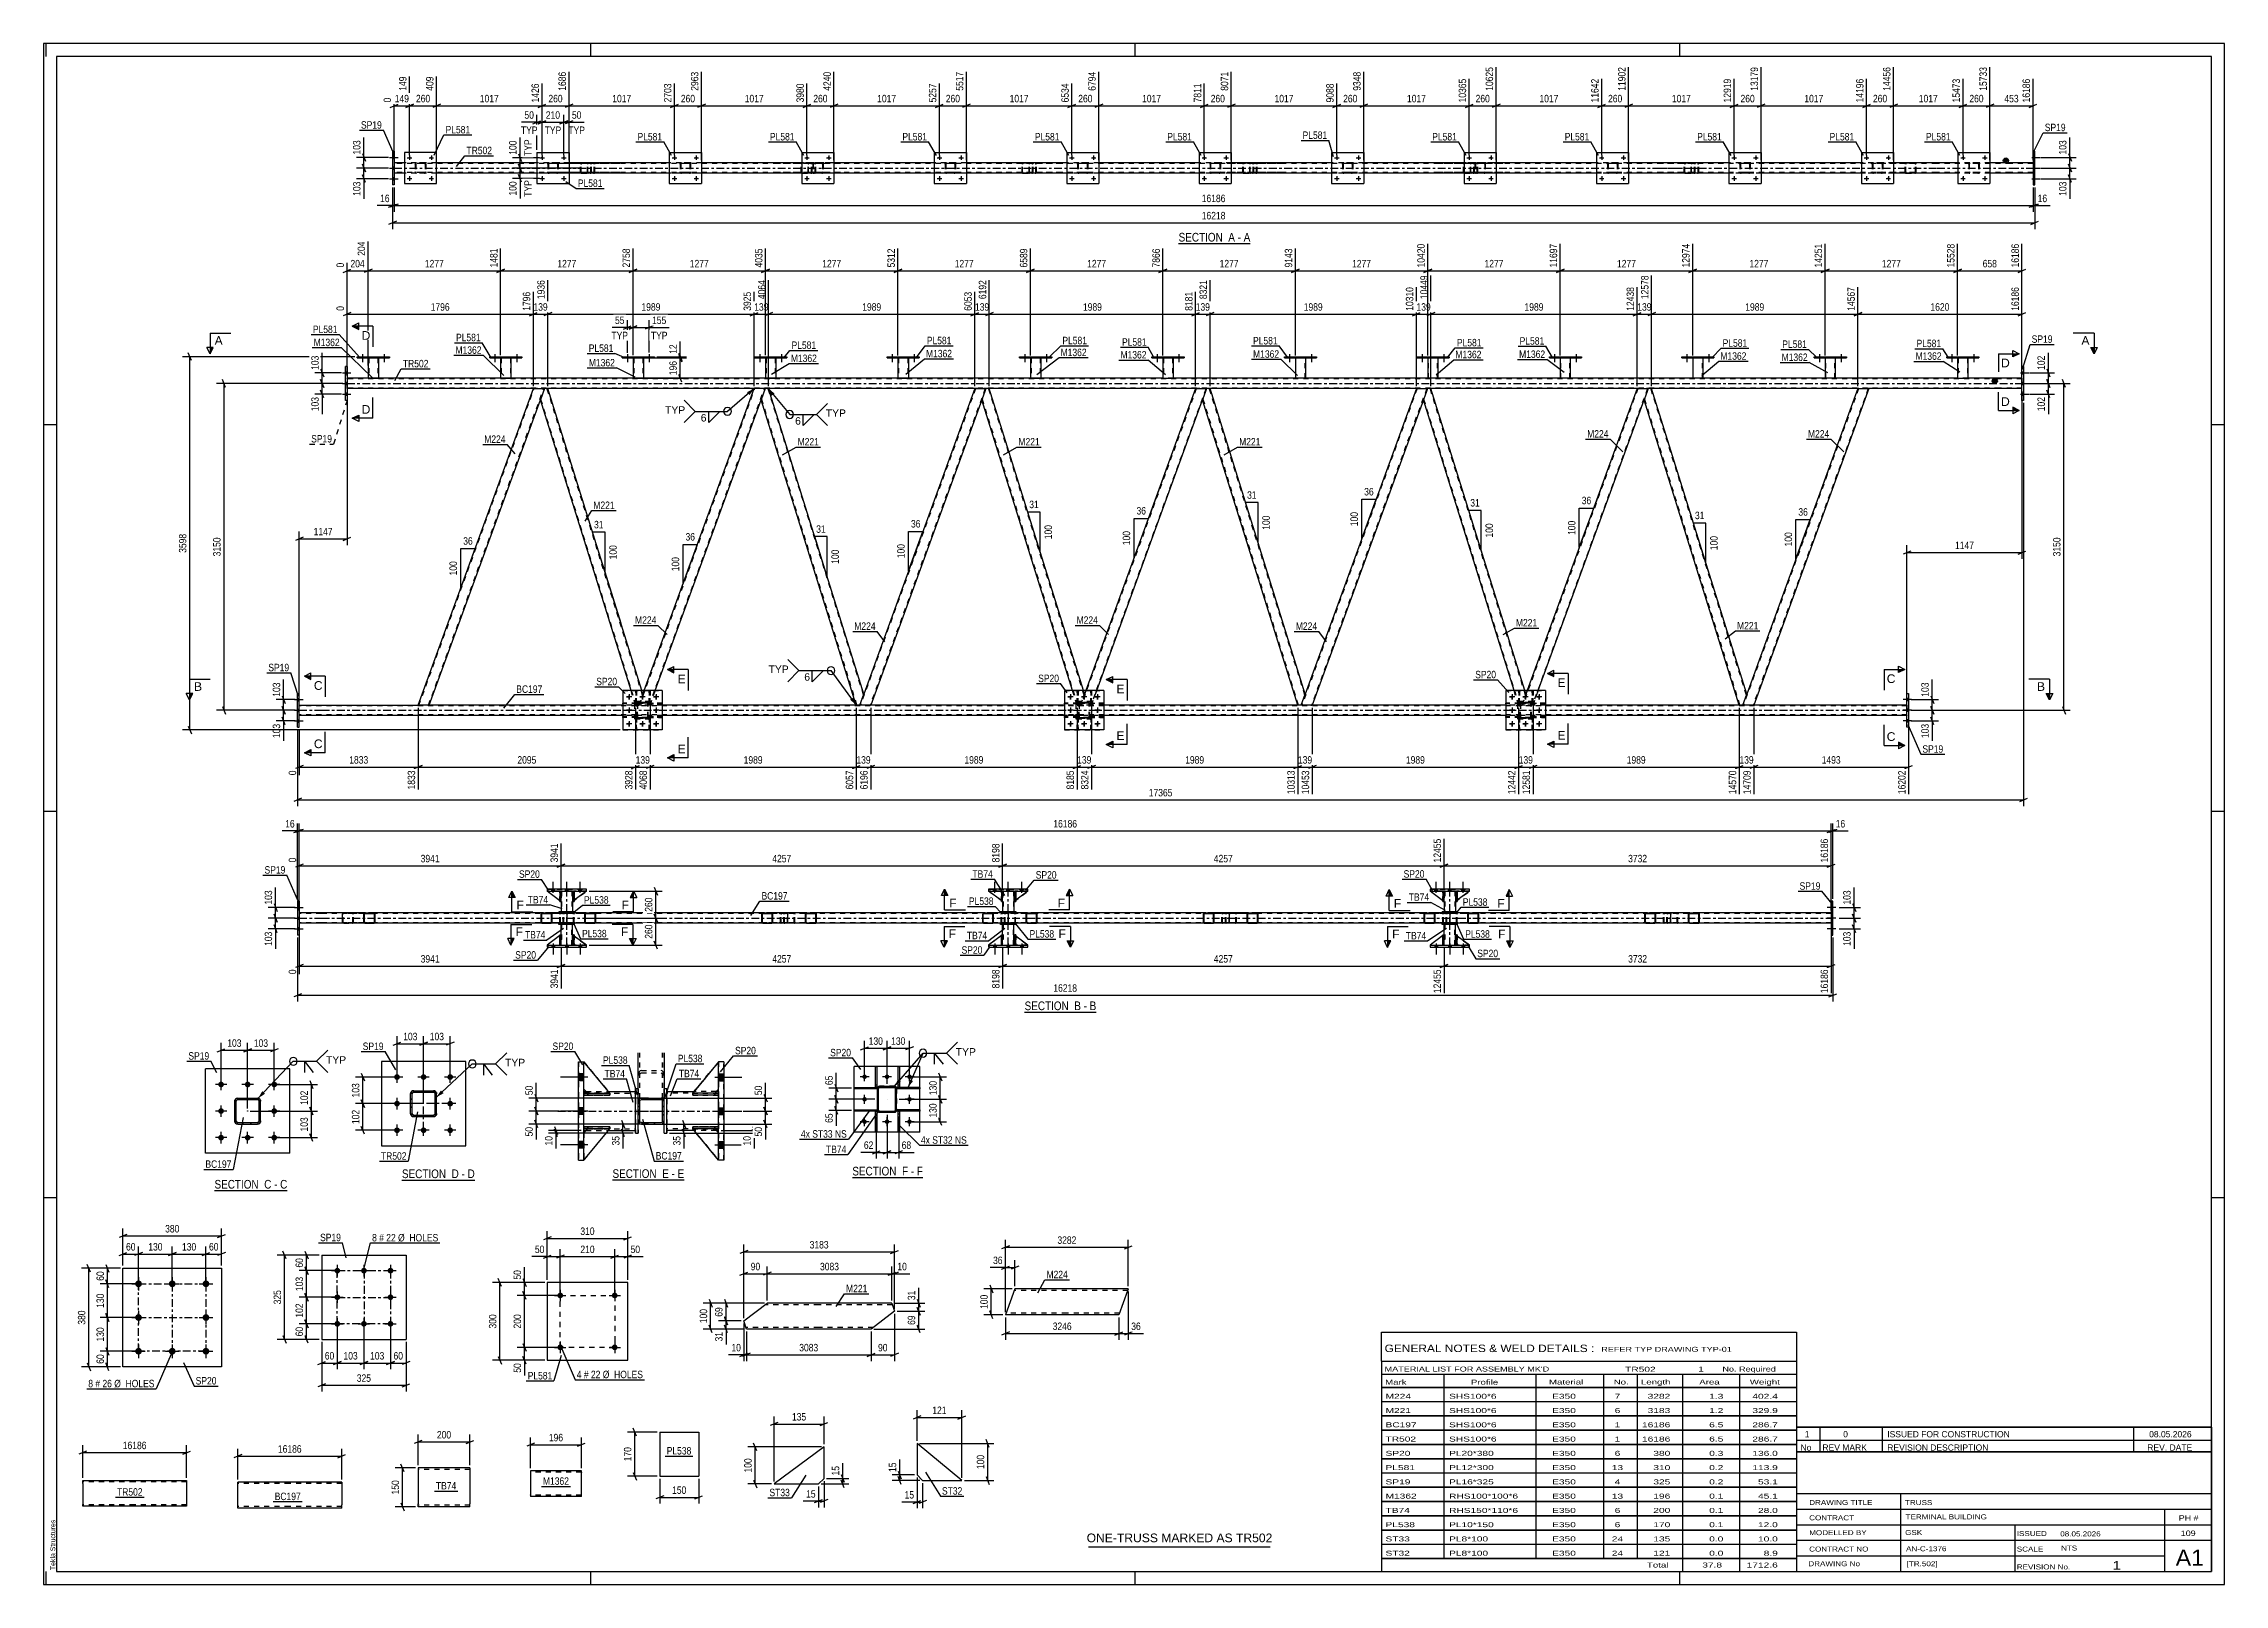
# Paper-space layout 'Layout1' of a CAD drawing. Header units: millimetres. Extents: x 0 to 841, y 0 to 594.
# The model-space entities are those that its viewports show. They can reach past a viewport. Long polylines and large blocks are cut down to what shows.
import ezdxf

# ---------------------------------------------------------------- set-up
doc = ezdxf.new("R2010")
doc.units = ezdxf.units.MM
doc.linetypes.add('DXK_LINE_DOT2', pattern=[3.9198, 1.9599, -1.9599])
doc.linetypes.add('DXK_LINE_DOT3', pattern=[5.9187, 2.979, -0.9799, 0.9799, -0.9799])
doc.layers.add('Viewport layer', color=7, linetype='Continuous', plot=False)
doc.styles.add('Arial', font='ARIAL.TTF', dxfattribs={"height": 0.2})
doc.styles.add('Arial Narrow', font='ARIALN.TTF', dxfattribs={"height": 0.2})

# ---------------------------------------------------------------- blocks, each defined once
blk = doc.blocks.new('Unknown-318893340-1135')
at = {"color": 5, "linetype": 'Continuous'}
for p, q in [((841, 594), (0, 594)), ((0, 594), (0, 0)), ((1, 589), (1, 594)), ((836, 589), (5, 589)), ((5, 589), (5, 5)), ((211, 589), (211, 594)), ((421, 589), (421, 594)), ((631, 589), (631, 594)), ((836, 5), (836, 589)), ((841, 0), (841, 594)), ((5, 447), (0, 447)), ((841, 447), (836, 447)), ((5, 298), (0, 298)), ((841, 298), (836, 298)), ((5, 149), (0, 149)), ((841, 149), (836, 149)), ((0, 0), (841, 0)), ((1, 0), (1, 5)), ((5, 5), (836, 5)), ((211, 0), (211, 5)), ((421, 0), (421, 5)), ((631, 0), (631, 5))]:
    blk.add_line(p, q, dxfattribs=at)
at = {"color": 174, "linetype": 'Continuous', "style": 'Arial'}
blk.add_text('Tekla Structures', height=1.9102, rotation=90, dxfattribs=at).set_placement((4.5, 5.5))
blk = doc.blocks.new('Unknown-318893340-11 - 2823')
at = {"color": 6, "linetype": 'Continuous'}
blk.add_line((437.71, 516.95), (465.35, 516.95), dxfattribs=at)
at = {"color": 0, "linetype": 'Continuous'}
blk.add_wipeout([(455.82, 517.7), (455.82, 521.2), (437.71, 521.2), (437.71, 517.7)], dxfattribs=at)
blk.add_wipeout([(459.42, 517.7), (459.42, 521.2), (456.87, 521.2), (456.87, 517.7)], dxfattribs=at)
at = {"color": 7, "linetype": 'Continuous', "style": 'Arial Narrow'}
blk.add_text('SECTION ', height=3.34, dxfattribs=at).set_placement((437.71, 517.7))
at = {"color": 0, "linetype": 'Continuous'}
blk.add_wipeout([(461.75, 517.7), (461.75, 521.2), (460.47, 521.2), (460.47, 517.7)], dxfattribs=at)
blk.add_wipeout([(465.35, 517.7), (465.35, 521.2), (462.8, 521.2), (462.8, 517.7)], dxfattribs=at)
at = {"color": 7, "linetype": 'Continuous', "style": 'Arial Narrow'}
for s, p in [('A', (456.87, 517.7)), ('-', (460.47, 517.7)), ('A', (462.8, 517.7))]:
    blk.add_text(s, height=3.34, dxfattribs=at).set_placement(p)
blk = doc.blocks.new('Unknown-318893340-12 - 5294')
at = {"color": 6, "linetype": 'Continuous'}
blk.add_line((378.32, 220.63), (405.97, 220.63), dxfattribs=at)
at = {"color": 0, "linetype": 'Continuous'}
blk.add_wipeout([(396.43, 221.38), (396.43, 224.88), (378.32, 224.88), (378.32, 221.38)], dxfattribs=at)
blk.add_wipeout([(400.04, 221.38), (400.04, 224.88), (397.48, 224.88), (397.48, 221.38)], dxfattribs=at)
at = {"color": 7, "linetype": 'Continuous', "style": 'Arial Narrow'}
blk.add_text('SECTION ', height=3.34, dxfattribs=at).set_placement((378.32, 221.38))
at = {"color": 0, "linetype": 'Continuous'}
blk.add_wipeout([(402.36, 221.38), (402.36, 224.88), (401.09, 224.88), (401.09, 221.38)], dxfattribs=at)
blk.add_wipeout([(405.97, 221.38), (405.97, 224.88), (403.41, 224.88), (403.41, 221.38)], dxfattribs=at)
at = {"color": 7, "linetype": 'Continuous', "style": 'Arial Narrow'}
for s, p in [('B', (397.48, 221.38)), ('-', (401.09, 221.38)), ('B', (403.41, 221.38))]:
    blk.add_text(s, height=3.34, dxfattribs=at).set_placement(p)
blk = doc.blocks.new('Unknown-318893340-13 - 6658')
at = {"color": 6, "linetype": 'Continuous'}
blk.add_line((65.91, 151.83), (93.98, 151.83), dxfattribs=at)
at = {"color": 0, "linetype": 'Continuous'}
blk.add_wipeout([(84.02, 152.58), (84.02, 156.08), (65.91, 156.08), (65.91, 152.58)], dxfattribs=at)
blk.add_wipeout([(87.84, 152.58), (87.84, 156.08), (85.07, 156.08), (85.07, 152.58)], dxfattribs=at)
at = {"color": 7, "linetype": 'Continuous', "style": 'Arial Narrow'}
blk.add_text('SECTION ', height=3.34, dxfattribs=at).set_placement((65.91, 152.58))
at = {"color": 0, "linetype": 'Continuous'}
blk.add_wipeout([(90.17, 152.58), (90.17, 156.08), (88.89, 156.08), (88.89, 152.58)], dxfattribs=at)
blk.add_wipeout([(93.98, 152.58), (93.98, 156.08), (91.22, 156.08), (91.22, 152.58)], dxfattribs=at)
at = {"color": 7, "linetype": 'Continuous', "style": 'Arial Narrow'}
for s, p in [('C', (85.07, 152.58)), ('-', (88.89, 152.58)), ('C', (91.22, 152.58))]:
    blk.add_text(s, height=3.34, dxfattribs=at).set_placement(p)
blk = doc.blocks.new('Unknown-318893340-14 - 1566')
at = {"color": 6, "linetype": 'Continuous'}
blk.add_line((138.19, 155.88), (166.26, 155.88), dxfattribs=at)
at = {"color": 0, "linetype": 'Continuous'}
blk.add_wipeout([(156.29, 156.63), (156.29, 160.13), (138.19, 160.13), (138.19, 156.63)], dxfattribs=at)
blk.add_wipeout([(160.11, 156.63), (160.11, 160.13), (157.34, 160.13), (157.34, 156.63)], dxfattribs=at)
at = {"color": 7, "linetype": 'Continuous', "style": 'Arial Narrow'}
blk.add_text('SECTION ', height=3.34, dxfattribs=at).set_placement((138.19, 156.63))
at = {"color": 0, "linetype": 'Continuous'}
blk.add_wipeout([(162.44, 156.63), (162.44, 160.13), (161.16, 160.13), (161.16, 156.63)], dxfattribs=at)
blk.add_wipeout([(166.26, 156.63), (166.26, 160.13), (163.49, 160.13), (163.49, 156.63)], dxfattribs=at)
at = {"color": 7, "linetype": 'Continuous', "style": 'Arial Narrow'}
for s, p in [('D', (157.34, 156.63)), ('D', (163.49, 156.63)), ('-', (161.16, 156.63))]:
    blk.add_text(s, height=3.34, dxfattribs=at).set_placement(p)
blk = doc.blocks.new('Unknown-318893340-15 - 1250')
at = {"color": 6, "linetype": 'Continuous'}
blk.add_line((219.39, 155.94), (247.04, 155.94), dxfattribs=at)
at = {"color": 0, "linetype": 'Continuous'}
blk.add_wipeout([(237.5, 156.69), (237.5, 160.19), (219.39, 160.19), (219.39, 156.69)], dxfattribs=at)
blk.add_wipeout([(241.1, 156.69), (241.1, 160.19), (238.55, 160.19), (238.55, 156.69)], dxfattribs=at)
at = {"color": 7, "linetype": 'Continuous', "style": 'Arial Narrow'}
blk.add_text('SECTION ', height=3.34, dxfattribs=at).set_placement((219.39, 156.69))
at = {"color": 0, "linetype": 'Continuous'}
blk.add_wipeout([(243.43, 156.69), (243.43, 160.19), (242.15, 160.19), (242.15, 156.69)], dxfattribs=at)
blk.add_wipeout([(247.04, 156.69), (247.04, 160.19), (244.48, 160.19), (244.48, 156.69)], dxfattribs=at)
at = {"color": 7, "linetype": 'Continuous', "style": 'Arial Narrow'}
for s, p in [('E', (238.55, 156.69)), ('E', (244.48, 156.69)), ('-', (242.15, 156.69))]:
    blk.add_text(s, height=3.34, dxfattribs=at).set_placement(p)
blk = doc.blocks.new('Unknown-318893340-17 - 5793')
at = {"color": 6, "linetype": 'Continuous'}
blk.add_line((311.88, 156.9), (339.09, 156.9), dxfattribs=at)
at = {"color": 0, "linetype": 'Continuous'}
blk.add_wipeout([(329.99, 157.65), (329.99, 161.15), (311.88, 161.15), (311.88, 157.65)], dxfattribs=at)
blk.add_wipeout([(333.38, 157.65), (333.38, 161.15), (331.04, 161.15), (331.04, 157.65)], dxfattribs=at)
at = {"color": 7, "linetype": 'Continuous', "style": 'Arial Narrow'}
blk.add_text('SECTION ', height=3.34, dxfattribs=at).set_placement((311.88, 157.65))
at = {"color": 0, "linetype": 'Continuous'}
blk.add_wipeout([(335.7, 157.65), (335.7, 161.15), (334.43, 161.15), (334.43, 157.65)], dxfattribs=at)
blk.add_wipeout([(339.09, 157.65), (339.09, 161.15), (336.75, 161.15), (336.75, 157.65)], dxfattribs=at)
at = {"color": 7, "linetype": 'Continuous', "style": 'Arial Narrow'}
for s, p in [('F', (331.04, 157.65)), ('F', (336.75, 157.65)), ('-', (334.43, 157.65))]:
    blk.add_text(s, height=3.34, dxfattribs=at).set_placement(p)
blk = doc.blocks.new('Part-318893340-2938 - 2823')
at = {"color": 7, "linetype": 'DXK_LINE_DOT2'}
for p, q in [((245.5, 547.55), (245.53, 547.74)), ((245.53, 547.74), (245.5, 547.55)), ((245.5, 547.55), (245.5, 544.51)), ((245.74, 547.55), (245.75, 547.65)), ((245.74, 547.55), (245.74, 544.51)), ((245.75, 547.65), (245.81, 547.72)), ((245.79, 548), (245.98, 548.03)), ((245.98, 548.03), (245.79, 548)), ((245.81, 547.72), (245.88, 547.78)), ((245.88, 547.78), (245.98, 547.79)), ((249.02, 548.03), (245.98, 548.03)), ((249.02, 547.79), (245.98, 547.79)), ((249.02, 548.03), (249.2, 548)), ((249.2, 548), (249.02, 548.03)), ((249.02, 547.79), (249.11, 547.78)), ((249.11, 547.78), (249.19, 547.72)), ((249.19, 547.72), (249.24, 547.65)), ((249.24, 547.65), (249.26, 547.55)), ((249.26, 547.55), (249.26, 544.51)), ((249.46, 547.74), (249.5, 547.55)), ((249.5, 547.55), (249.46, 547.74)), ((249.5, 547.55), (249.5, 544.51)), ((245.53, 544.33), (245.5, 544.51)), ((245.5, 544.51), (245.53, 544.33)), ((245.75, 544.42), (245.74, 544.51)), ((245.81, 544.34), (245.75, 544.42)), ((245.98, 544.03), (245.79, 544.07)), ((245.79, 544.07), (245.98, 544.03)), ((245.88, 544.29), (245.81, 544.34)), ((245.98, 544.27), (245.88, 544.29)), ((249.02, 544.27), (245.98, 544.27)), ((249.02, 544.03), (245.98, 544.03)), ((249.11, 544.29), (249.02, 544.27)), ((249.2, 544.07), (249.02, 544.03)), ((249.02, 544.03), (249.2, 544.07)), ((249.19, 544.34), (249.11, 544.29)), ((249.24, 544.42), (249.19, 544.34)), ((249.26, 544.51), (249.24, 544.42)), ((249.5, 544.51), (249.46, 544.33)), ((249.46, 544.33), (249.5, 544.51))]:
    blk.add_line(p, q, dxfattribs=at)
at = {"color": 7, "linetype": 'DXK_LINE_DOT3'}
blk.add_line((247.5, 546.03), (247.5, 546.03), dxfattribs=at)
at = {"color": 7, "linetype": 'DXK_LINE_DOT2'}
for centre, start, end in [((245.98, 547.55), 112.50005, 157.50005), ((245.98, 547.55), 112.50005, 157.50005), ((249.02, 547.55), 22.50005, 67.50005), ((249.02, 547.55), 22.50005, 67.50005), ((245.98, 544.51), 202.50005, 247.50005), ((245.98, 544.51), 202.50005, 247.50005), ((249.02, 544.51), 292.50005, 337.50005), ((249.02, 544.51), 292.50005, 337.50005)]:
    blk.add_arc(centre, 0.48, start, end, dxfattribs=at)
blk = doc.blocks.new('Bolt-318893340-2874 - 2823')
at = {"linetype": 'Continuous'}
for points in [[(135.18, 549.69), (135.18, 550.57), (134.54, 550.57), (134.54, 549.69)], [(135.18, 549.69), (135.18, 550.57), (134.54, 550.57), (134.54, 549.69)], [(135.18, 549.69), (135.18, 550.57), (134.54, 550.57), (134.54, 549.69)], [(135.18, 545.59), (135.18, 546.47), (134.54, 546.47), (134.54, 545.59)], [(135.18, 545.59), (135.18, 546.47), (134.54, 546.47), (134.54, 545.59)], [(135.18, 541.49), (135.18, 542.37), (134.54, 542.37), (134.54, 541.49)], [(135.18, 541.49), (135.18, 542.37), (134.54, 542.37), (134.54, 541.49)], [(135.18, 541.49), (135.18, 542.37), (134.54, 542.37), (134.54, 541.49)]]:
    blk.add_hatch(color=1, dxfattribs=at).paths.add_polyline_path(points)
at = {"color": 1, "linetype": 'Continuous'}
for p, q in [((133.38, 550.13), (136.7, 550.13)), ((133.38, 550.13), (136.7, 550.13)), ((133.38, 550.13), (136.7, 550.13)), ((134.54, 550.57), (135.18, 550.57)), ((134.54, 550.57), (135.18, 550.57)), ((134.54, 550.57), (135.18, 550.57)), ((134.54, 549.69), (135.18, 549.69)), ((134.54, 549.69), (135.18, 549.69)), ((134.54, 549.69), (135.18, 549.69)), ((133.38, 546.03), (136.7, 546.03)), ((133.38, 546.03), (136.7, 546.03)), ((133.38, 541.93), (136.7, 541.93)), ((133.38, 541.93), (136.7, 541.93)), ((133.38, 541.93), (136.7, 541.93)), ((134.54, 546.47), (135.18, 546.47)), ((134.54, 546.47), (135.18, 546.47)), ((134.54, 545.59), (135.18, 545.59)), ((134.54, 545.59), (135.18, 545.59)), ((134.54, 542.37), (135.18, 542.37)), ((134.54, 542.37), (135.18, 542.37)), ((134.54, 542.37), (135.18, 542.37)), ((134.54, 541.49), (135.18, 541.49)), ((134.54, 541.49), (135.18, 541.49)), ((134.54, 541.49), (135.18, 541.49))]:
    blk.add_line(p, q, dxfattribs=at)
blk = doc.blocks.new('Part-318893340-2962 - 2823')
at = {"color": 7, "linetype": 'DXK_LINE_DOT2'}
for p, q in [((705.22, 547.55), (705.26, 547.74)), ((705.26, 547.74), (705.22, 547.55)), ((705.22, 547.55), (705.22, 544.51)), ((705.46, 547.55), (705.48, 547.65)), ((705.46, 547.55), (705.46, 544.51)), ((705.48, 547.65), (705.53, 547.72)), ((705.52, 548), (705.7, 548.03)), ((705.7, 548.03), (705.52, 548)), ((705.53, 547.72), (705.61, 547.78)), ((705.61, 547.78), (705.7, 547.79)), ((708.74, 548.03), (705.7, 548.03)), ((708.74, 547.79), (705.7, 547.79)), ((708.74, 548.03), (708.92, 548)), ((708.92, 548), (708.74, 548.03)), ((708.74, 547.79), (708.83, 547.78)), ((708.83, 547.78), (708.91, 547.72)), ((708.91, 547.72), (708.96, 547.65)), ((708.96, 547.65), (708.98, 547.55)), ((708.98, 547.55), (708.98, 544.51)), ((709.18, 547.74), (709.22, 547.55)), ((709.22, 547.55), (709.18, 547.74)), ((709.22, 547.55), (709.22, 544.51)), ((705.26, 544.33), (705.22, 544.51)), ((705.22, 544.51), (705.22, 544.51)), ((705.22, 544.51), (705.26, 544.33)), ((705.48, 544.42), (705.46, 544.51)), ((705.53, 544.34), (705.48, 544.42)), ((705.7, 544.03), (705.52, 544.07)), ((705.52, 544.07), (705.7, 544.03)), ((705.61, 544.29), (705.53, 544.34)), ((705.7, 544.27), (705.61, 544.29)), ((708.74, 544.27), (705.7, 544.27)), ((708.74, 544.03), (705.7, 544.03)), ((708.83, 544.29), (708.74, 544.27)), ((708.92, 544.07), (708.74, 544.03)), ((708.74, 544.03), (708.92, 544.07)), ((708.91, 544.34), (708.83, 544.29)), ((708.96, 544.42), (708.91, 544.34)), ((708.98, 544.51), (708.96, 544.42)), ((709.22, 544.51), (709.18, 544.33)), ((709.18, 544.33), (709.22, 544.51)), ((709.22, 544.51), (709.22, 544.51))]:
    blk.add_line(p, q, dxfattribs=at)
at = {"color": 7, "linetype": 'DXK_LINE_DOT3'}
blk.add_line((707.22, 546.03), (707.22, 546.03), dxfattribs=at)
at = {"color": 7, "linetype": 'DXK_LINE_DOT2'}
for centre, start, end in [((705.7, 547.55), 112.50005, 157.50005), ((705.7, 547.55), 112.50005, 157.50005), ((708.74, 547.55), 22.50005, 67.50005), ((708.74, 547.55), 22.50005, 67.50005), ((705.7, 544.51), 202.50005, 247.50005), ((705.7, 544.51), 202.50005, 247.50005), ((708.74, 544.51), 292.50005, 337.50005), ((708.74, 544.51), 292.50005, 337.50005)]:
    blk.add_arc(centre, 0.48, start, end, dxfattribs=at)
blk = doc.blocks.new('Bolt-318893340-2898 - 2823')
at = {"linetype": 'Continuous'}
for points in [[(192.66, 542.03, -1), (191.78, 542.03, -1)], [(201.06, 542.03, -1), (200.18, 542.03, -1)]]:
    blk.add_hatch(color=1, dxfattribs=at).paths.add_polyline_path(points)
at = {"color": 1, "linetype": 'Continuous'}
for p, q in [((191.34, 542.03), (193.1, 542.03)), ((192.22, 542.91), (192.22, 541.15)), ((199.74, 542.03), (201.5, 542.03)), ((200.62, 542.91), (200.62, 541.15))]:
    blk.add_line(p, q, dxfattribs=at)
blk = doc.blocks.new('Part-318893340-2937 - 2823')
at = {"color": 2, "linetype": 'Continuous'}
for p, q in [((241.3, 552.03), (241.3, 540.03)), ((241.3, 552.03), (253.7, 552.03)), ((253.7, 552.03), (253.7, 540.03)), ((241.3, 540.03), (253.7, 540.03))]:
    blk.add_line(p, q, dxfattribs=at)
blk = doc.blocks.new('Part-318893340-2873 - 2823')
at = {"linetype": 'Continuous'}
blk.add_hatch(color=2, dxfattribs=at).paths.add_polyline_path([(756.74, 548.03), (755.94, 549.43), (757.54, 549.43)])
at = {"color": 2, "linetype": 'Continuous'}
for p, q in [((139.14, 548.03), (135.18, 548.03)), ((190.22, 548.03), (151.54, 548.03)), ((241.3, 548.03), (202.62, 548.03)), ((292.38, 548.03), (253.7, 548.03)), ((343.46, 548.03), (304.78, 548.03)), ((394.54, 548.03), (355.86, 548.03)), ((445.62, 548.03), (406.94, 548.03)), ((496.7, 548.03), (458.02, 548.03)), ((547.78, 548.03), (509.1, 548.03)), ((598.86, 548.03), (560.18, 548.03)), ((649.94, 548.03), (611.26, 548.03)), ((701.02, 548.03), (662.34, 548.03)), ((730.1, 548.03), (713.42, 548.03)), ((738.2, 548.03), (730.2, 548.03)), ((758.6, 548.03), (750.6, 548.03)), ((756.74, 548.03), (755.94, 549.43)), ((755.94, 549.43), (757.54, 549.43)), ((757.54, 549.43), (756.74, 548.03)), ((767.22, 548.03), (758.7, 548.03)), ((139.14, 544.03), (135.18, 544.03)), ((190.22, 544.03), (151.54, 544.03)), ((241.3, 544.03), (202.62, 544.03)), ((292.38, 544.03), (253.7, 544.03)), ((343.46, 544.03), (304.78, 544.03)), ((394.54, 544.03), (355.86, 544.03)), ((445.62, 544.03), (406.94, 544.03)), ((496.7, 544.03), (458.02, 544.03)), ((547.78, 544.03), (509.1, 544.03)), ((598.86, 544.03), (560.18, 544.03)), ((649.94, 544.03), (611.26, 544.03)), ((701.02, 544.03), (662.34, 544.03)), ((730.1, 544.03), (713.42, 544.03)), ((738.2, 544.03), (730.2, 544.03)), ((758.6, 544.03), (750.6, 544.03)), ((767.22, 544.03), (758.7, 544.03))]:
    blk.add_line(p, q, dxfattribs=at)
at = {"color": 7, "linetype": 'DXK_LINE_DOT2'}
for p, q in [((135.18, 548.03), (135.18, 544.03)), ((730.1, 547.79), (135.18, 547.79)), ((151.54, 548.03), (139.14, 548.03)), ((202.62, 548.03), (190.22, 548.03)), ((253.7, 548.03), (241.3, 548.03)), ((304.78, 548.03), (292.38, 548.03)), ((355.86, 548.03), (343.46, 548.03)), ((406.94, 548.03), (394.54, 548.03)), ((458.02, 548.03), (445.62, 548.03)), ((509.1, 548.03), (496.7, 548.03)), ((560.18, 548.03), (547.78, 548.03)), ((611.26, 548.03), (598.86, 548.03)), ((662.34, 548.03), (649.94, 548.03)), ((713.42, 548.03), (701.02, 548.03)), ((758.6, 547.79), (730.2, 547.79)), ((750.6, 548.03), (738.2, 548.03)), ((767.22, 547.79), (758.7, 547.79)), ((767.22, 548.03), (767.22, 544.03)), ((730.1, 544.27), (135.18, 544.27)), ((151.54, 544.03), (139.14, 544.03)), ((730.1, 544.03), (190.22, 544.03)), ((202.62, 544.03), (190.22, 544.03)), ((253.7, 544.03), (241.3, 544.03)), ((304.78, 544.03), (292.38, 544.03)), ((355.86, 544.03), (343.46, 544.03)), ((406.94, 544.03), (394.54, 544.03)), ((458.02, 544.03), (445.62, 544.03)), ((509.1, 544.03), (496.7, 544.03)), ((560.18, 544.03), (547.78, 544.03)), ((611.26, 544.03), (598.86, 544.03)), ((662.34, 544.03), (649.94, 544.03)), ((713.42, 544.03), (701.02, 544.03)), ((758.6, 544.27), (730.2, 544.27)), ((750.6, 544.03), (730.2, 544.03)), ((750.6, 544.03), (738.2, 544.03)), ((767.22, 544.27), (758.7, 544.27))]:
    blk.add_line(p, q, dxfattribs=at)
at = {"color": 7, "linetype": 'DXK_LINE_DOT3'}
for p, q in [((135.18, 546.03), (730.1, 546.03)), ((730.2, 546.03), (758.6, 546.03)), ((758.7, 546.03), (767.22, 546.03))]:
    blk.add_line(p, q, dxfattribs=at)
at = {"color": 2, "linetype": 'Continuous'}
blk.add_circle((756.74, 548.93), 1, dxfattribs=at)
blk = doc.blocks.new('Bolt-318893340-2876 - 2823')
at = {"linetype": 'Continuous'}
for points in [[(767.86, 549.69), (767.86, 550.57), (767.22, 550.57), (767.22, 549.69)], [(767.86, 549.69), (767.86, 550.57), (767.22, 550.57), (767.22, 549.69)], [(767.86, 549.69), (767.86, 550.57), (767.22, 550.57), (767.22, 549.69)], [(767.86, 545.59), (767.86, 546.47), (767.22, 546.47), (767.22, 545.59)], [(767.86, 545.59), (767.86, 546.47), (767.22, 546.47), (767.22, 545.59)], [(767.86, 541.49), (767.86, 542.37), (767.22, 542.37), (767.22, 541.49)], [(767.86, 541.49), (767.86, 542.37), (767.22, 542.37), (767.22, 541.49)], [(767.86, 541.49), (767.86, 542.37), (767.22, 542.37), (767.22, 541.49)]]:
    blk.add_hatch(color=1, dxfattribs=at).paths.add_polyline_path(points)
at = {"color": 1, "linetype": 'Continuous'}
for p, q in [((766.7, 550.13), (770.02, 550.13)), ((766.7, 550.13), (770.02, 550.13)), ((766.7, 550.13), (770.02, 550.13)), ((767.22, 550.57), (767.86, 550.57)), ((767.22, 550.57), (767.86, 550.57)), ((767.22, 550.57), (767.86, 550.57)), ((767.22, 549.69), (767.86, 549.69)), ((767.22, 549.69), (767.86, 549.69)), ((767.22, 549.69), (767.86, 549.69)), ((766.7, 546.03), (770.02, 546.03)), ((766.7, 546.03), (770.02, 546.03)), ((766.7, 541.93), (770.02, 541.93)), ((766.7, 541.93), (770.02, 541.93)), ((766.7, 541.93), (770.02, 541.93)), ((767.22, 546.47), (767.86, 546.47)), ((767.22, 546.47), (767.86, 546.47)), ((767.22, 545.59), (767.86, 545.59)), ((767.22, 545.59), (767.86, 545.59)), ((767.22, 542.37), (767.86, 542.37)), ((767.22, 542.37), (767.86, 542.37)), ((767.22, 542.37), (767.86, 542.37)), ((767.22, 541.49), (767.86, 541.49)), ((767.22, 541.49), (767.86, 541.49)), ((767.22, 541.49), (767.86, 541.49))]:
    blk.add_line(p, q, dxfattribs=at)
blk = doc.blocks.new('Bolt-318893340-2895 - 2823')
at = {"linetype": 'Continuous'}
for points in [[(141.58, 550.03, -1), (140.7, 550.03, -1)], [(149.98, 550.03, -1), (149.1, 550.03, -1)]]:
    blk.add_hatch(color=1, dxfattribs=at).paths.add_polyline_path(points)
at = {"color": 1, "linetype": 'Continuous'}
for p, q in [((140.26, 550.03), (142.02, 550.03)), ((141.14, 550.91), (141.14, 549.15)), ((148.66, 550.03), (150.42, 550.03)), ((149.54, 550.91), (149.54, 549.15))]:
    blk.add_line(p, q, dxfattribs=at)
blk = doc.blocks.new('Bolt-318893340-2896 - 2823')
at = {"linetype": 'Continuous'}
for points in [[(141.58, 542.03, -1), (140.7, 542.03, -1)], [(149.98, 542.03, -1), (149.1, 542.03, -1)]]:
    blk.add_hatch(color=1, dxfattribs=at).paths.add_polyline_path(points)
at = {"color": 1, "linetype": 'Continuous'}
for p, q in [((140.26, 542.03), (142.02, 542.03)), ((141.14, 542.91), (141.14, 541.15)), ((148.66, 542.03), (150.42, 542.03)), ((149.54, 542.91), (149.54, 541.15))]:
    blk.add_line(p, q, dxfattribs=at)
blk = doc.blocks.new('Part-318893340-2961 - 2823')
at = {"color": 2, "linetype": 'Continuous'}
for p, q in [((701.02, 552.03), (701.02, 540.03)), ((701.02, 552.03), (713.42, 552.03)), ((713.42, 552.03), (713.42, 540.03)), ((701.02, 540.03), (713.42, 540.03))]:
    blk.add_line(p, q, dxfattribs=at)
blk = doc.blocks.new('Bolt-318893340-2897 - 2823')
at = {"linetype": 'Continuous'}
for points in [[(192.66, 550.03, -1), (191.78, 550.03, -1)], [(201.06, 550.03, -1), (200.18, 550.03, -1)]]:
    blk.add_hatch(color=1, dxfattribs=at).paths.add_polyline_path(points)
at = {"color": 1, "linetype": 'Continuous'}
for p, q in [((191.34, 550.03), (193.1, 550.03)), ((192.22, 550.91), (192.22, 549.15)), ((199.74, 550.03), (201.5, 550.03)), ((200.62, 550.91), (200.62, 549.15))]:
    blk.add_line(p, q, dxfattribs=at)
blk = doc.blocks.new('Bolt-318893340-2899 - 2823')
at = {"linetype": 'Continuous'}
for points in [[(243.74, 550.03, -1), (242.86, 550.03, -1)], [(252.14, 550.03, -1), (251.26, 550.03, -1)]]:
    blk.add_hatch(color=1, dxfattribs=at).paths.add_polyline_path(points)
at = {"color": 1, "linetype": 'Continuous'}
for p, q in [((242.42, 550.03), (244.18, 550.03)), ((243.3, 550.91), (243.3, 549.15)), ((250.82, 550.03), (252.58, 550.03)), ((251.7, 550.91), (251.7, 549.15))]:
    blk.add_line(p, q, dxfattribs=at)
blk = doc.blocks.new('Bolt-318893340-2900 - 2823')
at = {"linetype": 'Continuous'}
for points in [[(243.74, 542.03, -1), (242.86, 542.03, -1)], [(252.14, 542.03, -1), (251.26, 542.03, -1)]]:
    blk.add_hatch(color=1, dxfattribs=at).paths.add_polyline_path(points)
at = {"color": 1, "linetype": 'Continuous'}
for p, q in [((242.42, 542.03), (244.18, 542.03)), ((243.3, 542.91), (243.3, 541.15)), ((250.82, 542.03), (252.58, 542.03)), ((251.7, 542.91), (251.7, 541.15))]:
    blk.add_line(p, q, dxfattribs=at)
blk = doc.blocks.new('Bolt-318893340-2901 - 2823')
at = {"linetype": 'Continuous'}
for points in [[(294.82, 550.03, -1), (293.94, 550.03, -1)], [(303.22, 550.03, -1), (302.34, 550.03, -1)]]:
    blk.add_hatch(color=1, dxfattribs=at).paths.add_polyline_path(points)
at = {"color": 1, "linetype": 'Continuous'}
for p, q in [((293.5, 550.03), (295.26, 550.03)), ((294.38, 550.91), (294.38, 549.15)), ((301.9, 550.03), (303.66, 550.03)), ((302.78, 550.91), (302.78, 549.15))]:
    blk.add_line(p, q, dxfattribs=at)
blk = doc.blocks.new('Bolt-318893340-2902 - 2823')
at = {"linetype": 'Continuous'}
for points in [[(294.82, 542.03, -1), (293.94, 542.03, -1)], [(303.22, 542.03, -1), (302.34, 542.03, -1)]]:
    blk.add_hatch(color=1, dxfattribs=at).paths.add_polyline_path(points)
at = {"color": 1, "linetype": 'Continuous'}
for p, q in [((293.5, 542.03), (295.26, 542.03)), ((294.38, 542.91), (294.38, 541.15)), ((301.9, 542.03), (303.66, 542.03)), ((302.78, 542.91), (302.78, 541.15))]:
    blk.add_line(p, q, dxfattribs=at)
blk = doc.blocks.new('Part-318893340-2967 - 2823')
at = {"color": 2, "linetype": 'Continuous'}
for p, q in [((649.94, 552.03), (649.94, 540.03)), ((649.94, 552.03), (662.34, 552.03)), ((662.34, 552.03), (662.34, 540.03)), ((649.94, 540.03), (662.34, 540.03))]:
    blk.add_line(p, q, dxfattribs=at)
blk = doc.blocks.new('Bolt-318893340-2903 - 2823')
at = {"linetype": 'Continuous'}
for points in [[(345.9, 550.03, -1), (345.02, 550.03, -1)], [(354.3, 550.03, -1), (353.42, 550.03, -1)]]:
    blk.add_hatch(color=1, dxfattribs=at).paths.add_polyline_path(points)
at = {"color": 1, "linetype": 'Continuous'}
for p, q in [((344.58, 550.03), (346.34, 550.03)), ((345.46, 550.91), (345.46, 549.15)), ((352.98, 550.03), (354.74, 550.03)), ((353.86, 550.91), (353.86, 549.15))]:
    blk.add_line(p, q, dxfattribs=at)
blk = doc.blocks.new('Part-318893340-2968 - 2823')
at = {"color": 7, "linetype": 'DXK_LINE_DOT2'}
for p, q in [((654.14, 547.55), (654.18, 547.74)), ((654.18, 547.74), (654.14, 547.55)), ((654.14, 547.55), (654.14, 544.51)), ((654.38, 547.55), (654.4, 547.65)), ((654.38, 547.55), (654.38, 544.51)), ((654.4, 547.65), (654.45, 547.72)), ((654.44, 548), (654.62, 548.03)), ((654.62, 548.03), (654.44, 548)), ((654.45, 547.72), (654.53, 547.78)), ((654.53, 547.78), (654.62, 547.79)), ((657.66, 548.03), (654.62, 548.03)), ((657.66, 547.79), (654.62, 547.79)), ((657.66, 548.03), (657.84, 548)), ((657.84, 548), (657.66, 548.03)), ((657.66, 547.79), (657.75, 547.78)), ((657.75, 547.78), (657.83, 547.72)), ((657.83, 547.72), (657.88, 547.65)), ((657.88, 547.65), (657.9, 547.55)), ((657.9, 547.55), (657.9, 544.51)), ((658.1, 547.74), (658.14, 547.55)), ((658.14, 547.55), (658.1, 547.74)), ((658.14, 547.55), (658.14, 544.51)), ((654.18, 544.33), (654.14, 544.51)), ((654.14, 544.51), (654.14, 544.51)), ((654.14, 544.51), (654.18, 544.33)), ((654.4, 544.42), (654.38, 544.51)), ((654.45, 544.34), (654.4, 544.42)), ((654.62, 544.03), (654.44, 544.07)), ((654.44, 544.07), (654.62, 544.03)), ((654.53, 544.29), (654.45, 544.34)), ((654.62, 544.27), (654.53, 544.29)), ((657.66, 544.27), (654.62, 544.27)), ((657.66, 544.03), (654.62, 544.03)), ((657.75, 544.29), (657.66, 544.27)), ((657.84, 544.07), (657.66, 544.03)), ((657.66, 544.03), (657.84, 544.07)), ((657.83, 544.34), (657.75, 544.29)), ((657.88, 544.42), (657.83, 544.34)), ((657.9, 544.51), (657.88, 544.42)), ((658.14, 544.51), (658.1, 544.33)), ((658.1, 544.33), (658.14, 544.51)), ((658.14, 544.51), (658.14, 544.51))]:
    blk.add_line(p, q, dxfattribs=at)
at = {"color": 7, "linetype": 'DXK_LINE_DOT3'}
blk.add_line((656.14, 546.03), (656.14, 546.03), dxfattribs=at)
at = {"color": 7, "linetype": 'DXK_LINE_DOT2'}
for centre, start, end in [((654.62, 547.55), 112.50005, 157.50005), ((654.62, 547.55), 112.50005, 157.50005), ((657.66, 547.55), 22.50005, 67.50005), ((657.66, 547.55), 22.50005, 67.50005), ((654.62, 544.51), 202.50005, 247.50005), ((654.62, 544.51), 202.50005, 247.50005), ((657.66, 544.51), 292.50005, 337.50005), ((657.66, 544.51), 292.50005, 337.50005)]:
    blk.add_arc(centre, 0.48, start, end, dxfattribs=at)
blk = doc.blocks.new('Bolt-318893340-2904 - 2823')
at = {"linetype": 'Continuous'}
for points in [[(345.9, 542.03, -1), (345.02, 542.03, -1)], [(354.3, 542.03, -1), (353.42, 542.03, -1)]]:
    blk.add_hatch(color=1, dxfattribs=at).paths.add_polyline_path(points)
at = {"color": 1, "linetype": 'Continuous'}
for p, q in [((344.58, 542.03), (346.34, 542.03)), ((345.46, 542.91), (345.46, 541.15)), ((352.98, 542.03), (354.74, 542.03)), ((353.86, 542.91), (353.86, 541.15))]:
    blk.add_line(p, q, dxfattribs=at)
blk = doc.blocks.new('Bolt-318893340-2905 - 2823')
at = {"linetype": 'Continuous'}
for points in [[(740.64, 550.03, -1), (739.76, 550.03, -1)], [(749.04, 550.03, -1), (748.16, 550.03, -1)]]:
    blk.add_hatch(color=1, dxfattribs=at).paths.add_polyline_path(points)
at = {"color": 1, "linetype": 'Continuous'}
for p, q in [((739.32, 550.03), (741.08, 550.03)), ((740.2, 550.91), (740.2, 549.15)), ((747.72, 550.03), (749.48, 550.03)), ((748.6, 550.91), (748.6, 549.15))]:
    blk.add_line(p, q, dxfattribs=at)
blk = doc.blocks.new('Bolt-318893340-2906 - 2823')
at = {"linetype": 'Continuous'}
for points in [[(740.64, 542.03, -1), (739.76, 542.03, -1)], [(749.04, 542.03, -1), (748.16, 542.03, -1)]]:
    blk.add_hatch(color=1, dxfattribs=at).paths.add_polyline_path(points)
at = {"color": 1, "linetype": 'Continuous'}
for p, q in [((739.32, 542.03), (741.08, 542.03)), ((740.2, 542.91), (740.2, 541.15)), ((747.72, 542.03), (749.48, 542.03)), ((748.6, 542.91), (748.6, 541.15))]:
    blk.add_line(p, q, dxfattribs=at)
blk = doc.blocks.new('Bolt-318893340-2907 - 2823')
at = {"linetype": 'Continuous'}
for points in [[(703.46, 550.03, -1), (702.58, 550.03, -1)], [(711.86, 550.03, -1), (710.98, 550.03, -1)]]:
    blk.add_hatch(color=1, dxfattribs=at).paths.add_polyline_path(points)
at = {"color": 1, "linetype": 'Continuous'}
for p, q in [((702.14, 550.03), (703.9, 550.03)), ((703.02, 550.91), (703.02, 549.15)), ((710.54, 550.03), (712.3, 550.03)), ((711.42, 550.91), (711.42, 549.15))]:
    blk.add_line(p, q, dxfattribs=at)
blk = doc.blocks.new('Bolt-318893340-2908 - 2823')
at = {"linetype": 'Continuous'}
for points in [[(703.46, 542.03, -1), (702.58, 542.03, -1)], [(711.86, 542.03, -1), (710.98, 542.03, -1)]]:
    blk.add_hatch(color=1, dxfattribs=at).paths.add_polyline_path(points)
at = {"color": 1, "linetype": 'Continuous'}
for p, q in [((702.14, 542.03), (703.9, 542.03)), ((703.02, 542.91), (703.02, 541.15)), ((710.54, 542.03), (712.3, 542.03)), ((711.42, 542.91), (711.42, 541.15))]:
    blk.add_line(p, q, dxfattribs=at)
blk = doc.blocks.new('Part-318893340-2973 - 2823')
at = {"color": 2, "linetype": 'Continuous'}
for p, q in [((598.86, 552.03), (598.86, 540.03)), ((598.86, 552.03), (611.26, 552.03)), ((611.26, 552.03), (611.26, 540.03)), ((598.86, 540.03), (611.26, 540.03))]:
    blk.add_line(p, q, dxfattribs=at)
blk = doc.blocks.new('Bolt-318893340-2909 - 2823')
at = {"linetype": 'Continuous'}
for points in [[(652.38, 550.03, -1), (651.5, 550.03, -1)], [(660.78, 550.03, -1), (659.9, 550.03, -1)]]:
    blk.add_hatch(color=1, dxfattribs=at).paths.add_polyline_path(points)
at = {"color": 1, "linetype": 'Continuous'}
for p, q in [((651.06, 550.03), (652.82, 550.03)), ((651.94, 550.91), (651.94, 549.15)), ((659.46, 550.03), (661.22, 550.03)), ((660.34, 550.91), (660.34, 549.15))]:
    blk.add_line(p, q, dxfattribs=at)
blk = doc.blocks.new('Part-318893340-2974 - 2823')
at = {"color": 7, "linetype": 'DXK_LINE_DOT2'}
for p, q in [((603.06, 547.55), (603.1, 547.74)), ((603.1, 547.74), (603.06, 547.55)), ((603.06, 547.55), (603.06, 544.51)), ((603.3, 547.55), (603.32, 547.65)), ((603.3, 547.55), (603.3, 544.51)), ((603.32, 547.65), (603.37, 547.72)), ((603.36, 548), (603.54, 548.03)), ((603.54, 548.03), (603.36, 548)), ((603.37, 547.72), (603.45, 547.78)), ((603.45, 547.78), (603.54, 547.79)), ((606.58, 548.03), (603.54, 548.03)), ((606.58, 547.79), (603.54, 547.79)), ((606.58, 548.03), (606.76, 548)), ((606.76, 548), (606.58, 548.03)), ((606.58, 547.79), (606.67, 547.78)), ((606.67, 547.78), (606.75, 547.72)), ((606.75, 547.72), (606.8, 547.65)), ((606.8, 547.65), (606.82, 547.55)), ((606.82, 547.55), (606.82, 544.51)), ((607.02, 547.74), (607.06, 547.55)), ((607.06, 547.55), (607.02, 547.74)), ((607.06, 547.55), (607.06, 544.51)), ((603.1, 544.33), (603.06, 544.51)), ((603.06, 544.51), (603.1, 544.33)), ((603.32, 544.42), (603.3, 544.51)), ((603.37, 544.34), (603.32, 544.42)), ((603.54, 544.03), (603.36, 544.07)), ((603.36, 544.07), (603.54, 544.03)), ((603.45, 544.29), (603.37, 544.34)), ((603.54, 544.27), (603.45, 544.29)), ((606.58, 544.27), (603.54, 544.27)), ((606.58, 544.03), (603.54, 544.03)), ((606.67, 544.29), (606.58, 544.27)), ((606.76, 544.07), (606.58, 544.03)), ((606.58, 544.03), (606.76, 544.07)), ((606.75, 544.34), (606.67, 544.29)), ((606.8, 544.42), (606.75, 544.34)), ((606.82, 544.51), (606.8, 544.42)), ((607.06, 544.51), (607.02, 544.33)), ((607.02, 544.33), (607.06, 544.51))]:
    blk.add_line(p, q, dxfattribs=at)
at = {"color": 7, "linetype": 'DXK_LINE_DOT3'}
blk.add_line((605.06, 546.03), (605.06, 546.03), dxfattribs=at)
at = {"color": 7, "linetype": 'DXK_LINE_DOT2'}
for centre, start, end in [((603.54, 547.55), 112.50005, 157.50005), ((603.54, 547.55), 112.50005, 157.50005), ((606.58, 547.55), 22.50005, 67.50005), ((606.58, 547.55), 22.50005, 67.50005), ((603.54, 544.51), 202.50005, 247.50005), ((603.54, 544.51), 202.50005, 247.50005), ((606.58, 544.51), 292.50005, 337.50005), ((606.58, 544.51), 292.50005, 337.50005)]:
    blk.add_arc(centre, 0.48, start, end, dxfattribs=at)
blk = doc.blocks.new('Bolt-318893340-2910 - 2823')
at = {"linetype": 'Continuous'}
for points in [[(652.38, 542.03, -1), (651.5, 542.03, -1)], [(660.78, 542.03, -1), (659.9, 542.03, -1)]]:
    blk.add_hatch(color=1, dxfattribs=at).paths.add_polyline_path(points)
at = {"color": 1, "linetype": 'Continuous'}
for p, q in [((651.06, 542.03), (652.82, 542.03)), ((651.94, 542.91), (651.94, 541.15)), ((659.46, 542.03), (661.22, 542.03)), ((660.34, 542.91), (660.34, 541.15))]:
    blk.add_line(p, q, dxfattribs=at)
blk = doc.blocks.new('Bolt-318893340-2911 - 2823')
at = {"linetype": 'Continuous'}
for points in [[(601.3, 550.03, -1), (600.42, 550.03, -1)], [(609.7, 550.03, -1), (608.82, 550.03, -1)]]:
    blk.add_hatch(color=1, dxfattribs=at).paths.add_polyline_path(points)
at = {"color": 1, "linetype": 'Continuous'}
for p, q in [((599.98, 550.03), (601.74, 550.03)), ((600.86, 550.91), (600.86, 549.15)), ((608.38, 550.03), (610.14, 550.03)), ((609.26, 550.91), (609.26, 549.15))]:
    blk.add_line(p, q, dxfattribs=at)
blk = doc.blocks.new('Bolt-318893340-2912 - 2823')
at = {"linetype": 'Continuous'}
for points in [[(601.3, 542.03, -1), (600.42, 542.03, -1)], [(609.7, 542.03, -1), (608.82, 542.03, -1)]]:
    blk.add_hatch(color=1, dxfattribs=at).paths.add_polyline_path(points)
at = {"color": 1, "linetype": 'Continuous'}
for p, q in [((599.98, 542.03), (601.74, 542.03)), ((600.86, 542.91), (600.86, 541.15)), ((608.38, 542.03), (610.14, 542.03)), ((609.26, 542.91), (609.26, 541.15))]:
    blk.add_line(p, q, dxfattribs=at)
blk = doc.blocks.new('Bolt-318893340-2913 - 2823')
at = {"linetype": 'Continuous'}
for points in [[(550.22, 550.03, -1), (549.34, 550.03, -1)], [(558.62, 550.03, -1), (557.74, 550.03, -1)]]:
    blk.add_hatch(color=1, dxfattribs=at).paths.add_polyline_path(points)
at = {"color": 1, "linetype": 'Continuous'}
for p, q in [((548.9, 550.03), (550.66, 550.03)), ((549.78, 550.91), (549.78, 549.15)), ((557.3, 550.03), (559.06, 550.03)), ((558.18, 550.91), (558.18, 549.15))]:
    blk.add_line(p, q, dxfattribs=at)
blk = doc.blocks.new('Bolt-318893340-2914 - 2823')
at = {"linetype": 'Continuous'}
for points in [[(550.22, 542.03, -1), (549.34, 542.03, -1)], [(558.62, 542.03, -1), (557.74, 542.03, -1)]]:
    blk.add_hatch(color=1, dxfattribs=at).paths.add_polyline_path(points)
at = {"color": 1, "linetype": 'Continuous'}
for p, q in [((548.9, 542.03), (550.66, 542.03)), ((549.78, 542.91), (549.78, 541.15)), ((557.3, 542.03), (559.06, 542.03)), ((558.18, 542.91), (558.18, 541.15))]:
    blk.add_line(p, q, dxfattribs=at)
blk = doc.blocks.new('Part-318893340-2979 - 2823')
at = {"color": 2, "linetype": 'Continuous'}
for p, q in [((547.78, 552.03), (547.78, 540.03)), ((547.78, 552.03), (560.18, 552.03)), ((560.18, 552.03), (560.18, 540.03)), ((547.78, 540.03), (560.18, 540.03))]:
    blk.add_line(p, q, dxfattribs=at)
blk = doc.blocks.new('Bolt-318893340-2915 - 2823')
at = {"linetype": 'Continuous'}
for points in [[(499.14, 550.03, -1), (498.26, 550.03, -1)], [(507.54, 550.03, -1), (506.66, 550.03, -1)]]:
    blk.add_hatch(color=1, dxfattribs=at).paths.add_polyline_path(points)
at = {"color": 1, "linetype": 'Continuous'}
for p, q in [((497.82, 550.03), (499.58, 550.03)), ((498.7, 550.91), (498.7, 549.15)), ((506.22, 550.03), (507.98, 550.03)), ((507.1, 550.91), (507.1, 549.15))]:
    blk.add_line(p, q, dxfattribs=at)
blk = doc.blocks.new('Part-318893340-2980 - 2823')
at = {"color": 7, "linetype": 'DXK_LINE_DOT2'}
for p, q in [((551.98, 547.55), (552.02, 547.74)), ((552.02, 547.74), (551.98, 547.55)), ((551.98, 547.55), (551.98, 544.51)), ((552.22, 547.55), (552.24, 547.65)), ((552.22, 547.55), (552.22, 544.51)), ((552.24, 547.65), (552.29, 547.72)), ((552.28, 548), (552.46, 548.03)), ((552.46, 548.03), (552.28, 548)), ((552.29, 547.72), (552.37, 547.78)), ((552.37, 547.78), (552.46, 547.79)), ((555.5, 548.03), (552.46, 548.03)), ((555.5, 547.79), (552.46, 547.79)), ((555.5, 548.03), (555.68, 548)), ((555.68, 548), (555.5, 548.03)), ((555.5, 547.79), (555.59, 547.78)), ((555.59, 547.78), (555.67, 547.72)), ((555.67, 547.72), (555.72, 547.65)), ((555.72, 547.65), (555.74, 547.55)), ((555.74, 547.55), (555.74, 544.51)), ((555.94, 547.74), (555.98, 547.55)), ((555.98, 547.55), (555.94, 547.74)), ((555.98, 547.55), (555.98, 544.51)), ((552.02, 544.33), (551.98, 544.51)), ((551.98, 544.51), (552.02, 544.33)), ((552.24, 544.42), (552.22, 544.51)), ((552.29, 544.34), (552.24, 544.42)), ((552.46, 544.03), (552.28, 544.07)), ((552.28, 544.07), (552.46, 544.03)), ((552.37, 544.29), (552.29, 544.34)), ((552.46, 544.27), (552.37, 544.29)), ((555.5, 544.27), (552.46, 544.27)), ((555.5, 544.03), (552.46, 544.03)), ((555.59, 544.29), (555.5, 544.27)), ((555.68, 544.07), (555.5, 544.03)), ((555.5, 544.03), (555.68, 544.07)), ((555.67, 544.34), (555.59, 544.29)), ((555.72, 544.42), (555.67, 544.34)), ((555.74, 544.51), (555.72, 544.42)), ((555.98, 544.51), (555.94, 544.33)), ((555.94, 544.33), (555.98, 544.51))]:
    blk.add_line(p, q, dxfattribs=at)
at = {"color": 7, "linetype": 'DXK_LINE_DOT3'}
blk.add_line((553.98, 546.03), (553.98, 546.03), dxfattribs=at)
at = {"color": 7, "linetype": 'DXK_LINE_DOT2'}
for centre, start, end in [((552.46, 547.55), 112.50005, 157.50005), ((552.46, 547.55), 112.50005, 157.50005), ((555.5, 547.55), 22.50005, 67.50005), ((555.5, 547.55), 22.50005, 67.50005), ((552.46, 544.51), 202.50005, 247.50005), ((552.46, 544.51), 202.50005, 247.50005), ((555.5, 544.51), 292.50005, 337.50005), ((555.5, 544.51), 292.50005, 337.50005)]:
    blk.add_arc(centre, 0.48, start, end, dxfattribs=at)
blk = doc.blocks.new('Bolt-318893340-2916 - 2823')
at = {"linetype": 'Continuous'}
for points in [[(499.14, 542.03, -1), (498.26, 542.03, -1)], [(507.54, 542.03, -1), (506.66, 542.03, -1)]]:
    blk.add_hatch(color=1, dxfattribs=at).paths.add_polyline_path(points)
at = {"color": 1, "linetype": 'Continuous'}
for p, q in [((497.82, 542.03), (499.58, 542.03)), ((498.7, 542.91), (498.7, 541.15)), ((506.22, 542.03), (507.98, 542.03)), ((507.1, 542.91), (507.1, 541.15))]:
    blk.add_line(p, q, dxfattribs=at)
blk = doc.blocks.new('Bolt-318893340-2917 - 2823')
at = {"linetype": 'Continuous'}
for points in [[(448.06, 550.03, -1), (447.18, 550.03, -1)], [(456.46, 550.03, -1), (455.58, 550.03, -1)]]:
    blk.add_hatch(color=1, dxfattribs=at).paths.add_polyline_path(points)
at = {"color": 1, "linetype": 'Continuous'}
for p, q in [((446.74, 550.03), (448.5, 550.03)), ((447.62, 550.91), (447.62, 549.15)), ((455.14, 550.03), (456.9, 550.03)), ((456.02, 550.91), (456.02, 549.15))]:
    blk.add_line(p, q, dxfattribs=at)
blk = doc.blocks.new('Bolt-318893340-2918 - 2823')
at = {"linetype": 'Continuous'}
for points in [[(448.06, 542.03, -1), (447.18, 542.03, -1)], [(456.46, 542.03, -1), (455.58, 542.03, -1)]]:
    blk.add_hatch(color=1, dxfattribs=at).paths.add_polyline_path(points)
at = {"color": 1, "linetype": 'Continuous'}
for p, q in [((446.74, 542.03), (448.5, 542.03)), ((447.62, 542.91), (447.62, 541.15)), ((455.14, 542.03), (456.9, 542.03)), ((456.02, 542.91), (456.02, 541.15))]:
    blk.add_line(p, q, dxfattribs=at)
blk = doc.blocks.new('Bolt-318893340-2919 - 2823')
at = {"linetype": 'Continuous'}
for points in [[(396.98, 550.03, -1), (396.1, 550.03, -1)], [(405.38, 550.03, -1), (404.5, 550.03, -1)]]:
    blk.add_hatch(color=1, dxfattribs=at).paths.add_polyline_path(points)
at = {"color": 1, "linetype": 'Continuous'}
for p, q in [((395.66, 550.03), (397.42, 550.03)), ((396.54, 550.91), (396.54, 549.15)), ((404.06, 550.03), (405.82, 550.03)), ((404.94, 550.91), (404.94, 549.15))]:
    blk.add_line(p, q, dxfattribs=at)
blk = doc.blocks.new('Bolt-318893340-2920 - 2823')
at = {"linetype": 'Continuous'}
for points in [[(396.98, 542.03, -1), (396.1, 542.03, -1)], [(405.38, 542.03, -1), (404.5, 542.03, -1)]]:
    blk.add_hatch(color=1, dxfattribs=at).paths.add_polyline_path(points)
at = {"color": 1, "linetype": 'Continuous'}
for p, q in [((395.66, 542.03), (397.42, 542.03)), ((396.54, 542.91), (396.54, 541.15)), ((404.06, 542.03), (405.82, 542.03)), ((404.94, 542.91), (404.94, 541.15))]:
    blk.add_line(p, q, dxfattribs=at)
blk = doc.blocks.new('Part-318893340-2985 - 2823')
at = {"color": 2, "linetype": 'Continuous'}
for p, q in [((496.7, 552.03), (496.7, 540.03)), ((496.7, 552.03), (509.1, 552.03)), ((509.1, 552.03), (509.1, 540.03)), ((496.7, 540.03), (509.1, 540.03))]:
    blk.add_line(p, q, dxfattribs=at)
blk = doc.blocks.new('Part-318893340-2921 - 2823')
at = {"color": 7, "linetype": 'DXK_LINE_DOT2'}
for p, q in [((143.34, 547.55), (143.37, 547.74)), ((143.37, 547.74), (143.34, 547.55)), ((143.34, 547.55), (143.34, 544.51)), ((143.58, 547.55), (143.59, 547.65)), ((143.58, 547.55), (143.58, 544.51)), ((143.59, 547.65), (143.65, 547.72)), ((143.63, 548), (143.82, 548.03)), ((143.82, 548.03), (143.63, 548)), ((143.65, 547.72), (143.72, 547.78)), ((143.72, 547.78), (143.82, 547.79)), ((146.86, 548.03), (143.82, 548.03)), ((146.86, 547.79), (143.82, 547.79)), ((146.86, 548.03), (147.04, 548)), ((147.04, 548), (146.86, 548.03)), ((146.86, 547.79), (146.95, 547.78)), ((146.95, 547.78), (147.02, 547.72)), ((147.02, 547.72), (147.08, 547.65)), ((147.08, 547.65), (147.1, 547.55)), ((147.1, 547.55), (147.1, 544.51)), ((147.3, 547.74), (147.34, 547.55)), ((147.34, 547.55), (147.3, 547.74)), ((147.34, 547.55), (147.34, 544.51)), ((143.37, 544.33), (143.34, 544.51)), ((143.34, 544.51), (143.37, 544.33)), ((143.59, 544.42), (143.58, 544.51)), ((143.65, 544.34), (143.59, 544.42)), ((143.82, 544.03), (143.63, 544.07)), ((143.63, 544.07), (143.82, 544.03)), ((143.72, 544.29), (143.65, 544.34)), ((143.82, 544.27), (143.72, 544.29)), ((146.86, 544.27), (143.82, 544.27)), ((146.86, 544.03), (143.82, 544.03)), ((146.95, 544.29), (146.86, 544.27)), ((147.04, 544.07), (146.86, 544.03)), ((146.86, 544.03), (147.04, 544.07)), ((147.02, 544.34), (146.95, 544.29)), ((147.08, 544.42), (147.02, 544.34)), ((147.1, 544.51), (147.08, 544.42)), ((147.34, 544.51), (147.3, 544.33)), ((147.3, 544.33), (147.34, 544.51))]:
    blk.add_line(p, q, dxfattribs=at)
for centre, start, end in [((143.82, 547.55), 112.50005, 157.50005), ((143.82, 547.55), 112.50005, 157.50005), ((146.86, 547.55), 22.50005, 67.50005), ((146.86, 547.55), 22.50005, 67.50005), ((143.82, 544.51), 202.50005, 247.50005), ((143.82, 544.51), 202.50005, 247.50005), ((146.86, 544.51), 292.50005, 337.50005), ((146.86, 544.51), 292.50005, 337.50005)]:
    blk.add_arc(centre, 0.48, start, end, dxfattribs=at)
blk = doc.blocks.new('Part-318893340-2926 - 2823')
at = {"color": 2, "linetype": 'Continuous'}
for p, q in [((139.14, 552.03), (139.14, 540.03)), ((151.54, 552.03), (139.14, 552.03)), ((151.54, 540.03), (151.54, 552.03)), ((139.14, 540.03), (151.54, 540.03))]:
    blk.add_line(p, q, dxfattribs=at)
blk = doc.blocks.new('Part-318893340-2931 - 2823')
at = {"color": 2, "linetype": 'Continuous'}
for p, q in [((190.22, 552.03), (190.22, 540.03)), ((190.22, 552.03), (202.62, 552.03)), ((202.62, 552.03), (202.62, 540.03)), ((190.22, 540.03), (202.62, 540.03))]:
    blk.add_line(p, q, dxfattribs=at)
blk = doc.blocks.new('Part-318893340-2932 - 2823')
at = {"color": 7, "linetype": 'DXK_LINE_DOT2'}
for p, q in [((194.42, 547.55), (194.45, 547.74)), ((194.45, 547.74), (194.42, 547.55)), ((194.42, 547.55), (194.42, 544.51)), ((194.66, 547.55), (194.67, 547.65)), ((194.66, 547.55), (194.66, 544.51)), ((194.67, 547.65), (194.73, 547.72)), ((194.71, 548), (194.9, 548.03)), ((194.9, 548.03), (194.71, 548)), ((194.73, 547.72), (194.8, 547.78)), ((194.8, 547.78), (194.9, 547.79)), ((197.94, 548.03), (194.9, 548.03)), ((197.94, 547.79), (194.9, 547.79)), ((197.94, 548.03), (198.12, 548)), ((198.12, 548), (197.94, 548.03)), ((197.94, 547.79), (198.03, 547.78)), ((198.03, 547.78), (198.11, 547.72)), ((198.11, 547.72), (198.16, 547.65)), ((198.16, 547.65), (198.18, 547.55)), ((198.18, 547.55), (198.18, 544.51)), ((198.38, 547.74), (198.42, 547.55)), ((198.42, 547.55), (198.38, 547.74)), ((198.42, 547.55), (198.42, 544.51)), ((194.45, 544.33), (194.42, 544.51)), ((194.42, 544.51), (194.45, 544.33)), ((194.67, 544.42), (194.66, 544.51)), ((194.73, 544.34), (194.67, 544.42)), ((194.9, 544.03), (194.71, 544.07)), ((194.71, 544.07), (194.9, 544.03)), ((194.8, 544.29), (194.73, 544.34)), ((194.9, 544.27), (194.8, 544.29)), ((197.94, 544.27), (194.9, 544.27)), ((197.94, 544.03), (194.9, 544.03)), ((198.03, 544.29), (197.94, 544.27)), ((198.12, 544.07), (197.94, 544.03)), ((197.94, 544.03), (198.12, 544.07)), ((198.11, 544.34), (198.03, 544.29)), ((198.16, 544.42), (198.11, 544.34)), ((198.18, 544.51), (198.16, 544.42)), ((198.42, 544.51), (198.38, 544.33)), ((198.38, 544.33), (198.42, 544.51))]:
    blk.add_line(p, q, dxfattribs=at)
at = {"color": 7, "linetype": 'DXK_LINE_DOT3'}
blk.add_line((196.42, 546.03), (196.42, 546.03), dxfattribs=at)
at = {"color": 7, "linetype": 'DXK_LINE_DOT2'}
for centre, start, end in [((194.9, 547.55), 112.50005, 157.50005), ((194.9, 547.55), 112.50005, 157.50005), ((197.94, 547.55), 22.50005, 67.50005), ((197.94, 547.55), 22.50005, 67.50005), ((194.9, 544.51), 202.50005, 247.50005), ((194.9, 544.51), 202.50005, 247.50005), ((197.94, 544.51), 292.50005, 337.50005), ((197.94, 544.51), 292.50005, 337.50005)]:
    blk.add_arc(centre, 0.48, start, end, dxfattribs=at)
blk = doc.blocks.new('Part-318893340-2943 - 2823')
at = {"color": 2, "linetype": 'Continuous'}
for p, q in [((292.38, 552.03), (292.38, 540.03)), ((292.38, 552.03), (304.78, 552.03)), ((304.78, 552.03), (304.78, 540.03)), ((292.38, 540.03), (304.78, 540.03))]:
    blk.add_line(p, q, dxfattribs=at)
blk = doc.blocks.new('Part-318893340-2944 - 2823')
at = {"color": 7, "linetype": 'DXK_LINE_DOT2'}
for p, q in [((296.58, 547.55), (296.61, 547.74)), ((296.61, 547.74), (296.58, 547.55)), ((296.58, 547.55), (296.58, 544.51)), ((296.82, 547.55), (296.84, 547.65)), ((296.82, 547.55), (296.82, 544.51)), ((296.84, 547.65), (296.89, 547.72)), ((296.87, 548), (297.06, 548.03)), ((297.06, 548.03), (296.87, 548)), ((296.89, 547.72), (296.96, 547.78)), ((296.96, 547.78), (297.06, 547.79)), ((300.1, 548.03), (297.06, 548.03)), ((300.1, 547.79), (297.06, 547.79)), ((300.1, 548.03), (300.28, 548)), ((300.28, 548), (300.1, 548.03)), ((300.1, 547.79), (300.19, 547.78)), ((300.19, 547.78), (300.27, 547.72)), ((300.27, 547.72), (300.32, 547.65)), ((300.32, 547.65), (300.34, 547.55)), ((300.34, 547.55), (300.34, 544.51)), ((300.54, 547.74), (300.58, 547.55)), ((300.58, 547.55), (300.54, 547.74)), ((300.58, 547.55), (300.58, 544.51)), ((296.61, 544.33), (296.58, 544.51)), ((296.58, 544.51), (296.61, 544.33)), ((296.84, 544.42), (296.82, 544.51)), ((296.89, 544.34), (296.84, 544.42)), ((297.06, 544.03), (296.87, 544.07)), ((296.87, 544.07), (297.06, 544.03)), ((296.96, 544.29), (296.89, 544.34)), ((297.06, 544.27), (296.96, 544.29)), ((300.1, 544.27), (297.06, 544.27)), ((300.1, 544.03), (297.06, 544.03)), ((300.19, 544.29), (300.1, 544.27)), ((300.28, 544.07), (300.1, 544.03)), ((300.1, 544.03), (300.28, 544.07)), ((300.27, 544.34), (300.19, 544.29)), ((300.32, 544.42), (300.27, 544.34)), ((300.34, 544.51), (300.32, 544.42)), ((300.58, 544.51), (300.54, 544.33)), ((300.54, 544.33), (300.58, 544.51))]:
    blk.add_line(p, q, dxfattribs=at)
at = {"color": 7, "linetype": 'DXK_LINE_DOT3'}
blk.add_line((298.58, 546.03), (298.58, 546.03), dxfattribs=at)
at = {"color": 7, "linetype": 'DXK_LINE_DOT2'}
for centre, start, end in [((297.06, 547.55), 112.50005, 157.50005), ((297.06, 547.55), 112.50005, 157.50005), ((300.1, 547.55), 22.50005, 67.50005), ((300.1, 547.55), 22.50005, 67.50005), ((297.06, 544.51), 202.50005, 247.50005), ((297.06, 544.51), 202.50005, 247.50005), ((300.1, 544.51), 292.50005, 337.50005), ((300.1, 544.51), 292.50005, 337.50005)]:
    blk.add_arc(centre, 0.48, start, end, dxfattribs=at)
blk = doc.blocks.new('Part-318893340-2949 - 2823')
at = {"color": 2, "linetype": 'Continuous'}
for p, q in [((343.46, 552.03), (343.46, 540.03)), ((343.46, 552.03), (355.86, 552.03)), ((355.86, 552.03), (355.86, 540.03)), ((343.46, 540.03), (355.86, 540.03))]:
    blk.add_line(p, q, dxfattribs=at)
blk = doc.blocks.new('Part-318893340-2950 - 2823')
at = {"color": 7, "linetype": 'DXK_LINE_DOT2'}
for p, q in [((347.66, 547.55), (347.69, 547.74)), ((347.69, 547.74), (347.66, 547.55)), ((347.66, 547.55), (347.66, 544.51)), ((347.9, 547.55), (347.92, 547.65)), ((347.9, 547.55), (347.9, 544.51)), ((347.92, 547.65), (347.97, 547.72)), ((347.95, 548), (348.14, 548.03)), ((348.14, 548.03), (347.95, 548)), ((347.97, 547.72), (348.05, 547.78)), ((348.05, 547.78), (348.14, 547.79)), ((351.18, 548.03), (348.14, 548.03)), ((351.18, 547.79), (348.14, 547.79)), ((351.18, 548.03), (351.36, 548)), ((351.36, 548), (351.18, 548.03)), ((351.18, 547.79), (351.27, 547.78)), ((351.27, 547.78), (351.35, 547.72)), ((351.35, 547.72), (351.4, 547.65)), ((351.4, 547.65), (351.42, 547.55)), ((351.42, 547.55), (351.42, 544.51)), ((351.62, 547.74), (351.66, 547.55)), ((351.66, 547.55), (351.62, 547.74)), ((351.66, 547.55), (351.66, 544.51)), ((347.69, 544.33), (347.66, 544.51)), ((347.66, 544.51), (347.69, 544.33)), ((347.92, 544.42), (347.9, 544.51)), ((347.97, 544.34), (347.92, 544.42)), ((348.14, 544.03), (347.95, 544.07)), ((347.95, 544.07), (348.14, 544.03)), ((348.05, 544.29), (347.97, 544.34)), ((348.14, 544.27), (348.05, 544.29)), ((351.18, 544.27), (348.14, 544.27)), ((351.18, 544.03), (348.14, 544.03)), ((351.27, 544.29), (351.18, 544.27)), ((351.36, 544.07), (351.18, 544.03)), ((351.18, 544.03), (351.36, 544.07)), ((351.35, 544.34), (351.27, 544.29)), ((351.4, 544.42), (351.35, 544.34)), ((351.42, 544.51), (351.4, 544.42)), ((351.66, 544.51), (351.62, 544.33)), ((351.62, 544.33), (351.66, 544.51))]:
    blk.add_line(p, q, dxfattribs=at)
at = {"color": 7, "linetype": 'DXK_LINE_DOT3'}
blk.add_line((349.66, 546.03), (349.66, 546.03), dxfattribs=at)
at = {"color": 7, "linetype": 'DXK_LINE_DOT2'}
for centre, start, end in [((348.14, 547.55), 112.50005, 157.50005), ((348.14, 547.55), 112.50005, 157.50005), ((351.18, 547.55), 22.50005, 67.50005), ((351.18, 547.55), 22.50005, 67.50005), ((348.14, 544.51), 202.50005, 247.50005), ((348.14, 544.51), 202.50005, 247.50005), ((351.18, 544.51), 292.50005, 337.50005), ((351.18, 544.51), 292.50005, 337.50005)]:
    blk.add_arc(centre, 0.48, start, end, dxfattribs=at)
blk = doc.blocks.new('Part-318893340-2955 - 2823')
at = {"color": 2, "linetype": 'Continuous'}
for p, q in [((738.2, 552.03), (738.2, 540.03)), ((738.2, 552.03), (750.6, 552.03)), ((750.6, 552.03), (750.6, 540.03)), ((738.2, 540.03), (750.6, 540.03))]:
    blk.add_line(p, q, dxfattribs=at)
blk = doc.blocks.new('Part-318893340-2956 - 2823')
at = {"color": 7, "linetype": 'DXK_LINE_DOT2'}
for p, q in [((742.4, 547.55), (742.44, 547.74)), ((742.44, 547.74), (742.4, 547.55)), ((742.4, 547.55), (742.4, 544.51)), ((742.64, 547.55), (742.66, 547.65)), ((742.64, 547.55), (742.64, 544.51)), ((742.66, 547.65), (742.71, 547.72)), ((742.7, 548), (742.88, 548.03)), ((742.88, 548.03), (742.7, 548)), ((742.71, 547.72), (742.79, 547.77)), ((742.79, 547.77), (742.88, 547.79)), ((745.92, 548.03), (742.88, 548.03)), ((745.92, 547.79), (742.88, 547.79)), ((745.92, 548.03), (746.11, 548)), ((746.11, 548), (745.92, 548.03)), ((745.92, 547.79), (746.01, 547.77)), ((746.01, 547.77), (746.09, 547.72)), ((746.09, 547.72), (746.14, 547.65)), ((746.14, 547.65), (746.16, 547.55)), ((746.16, 547.55), (746.16, 544.51)), ((746.37, 547.74), (746.4, 547.55)), ((746.4, 547.55), (746.37, 547.74)), ((746.4, 547.55), (746.4, 544.51)), ((742.44, 544.33), (742.4, 544.51)), ((742.4, 544.51), (742.44, 544.33)), ((742.66, 544.42), (742.64, 544.51)), ((742.71, 544.34), (742.66, 544.42)), ((742.88, 544.03), (742.7, 544.07)), ((742.7, 544.07), (742.88, 544.03)), ((742.79, 544.29), (742.71, 544.34)), ((742.88, 544.27), (742.79, 544.29)), ((745.92, 544.27), (742.88, 544.27)), ((745.92, 544.03), (742.88, 544.03)), ((746.01, 544.29), (745.92, 544.27)), ((746.11, 544.07), (745.92, 544.03)), ((745.92, 544.03), (746.11, 544.07)), ((746.09, 544.34), (746.01, 544.29)), ((746.14, 544.42), (746.09, 544.34)), ((746.16, 544.51), (746.14, 544.42)), ((746.4, 544.51), (746.37, 544.33)), ((746.37, 544.33), (746.4, 544.51))]:
    blk.add_line(p, q, dxfattribs=at)
at = {"color": 7, "linetype": 'DXK_LINE_DOT3'}
blk.add_line((744.4, 546.03), (744.4, 546.03), dxfattribs=at)
at = {"color": 7, "linetype": 'DXK_LINE_DOT2'}
for centre, start, end in [((742.88, 547.55), 112.50005, 157.50005), ((742.88, 547.55), 112.50005, 157.50005), ((745.92, 547.55), 22.50005, 67.50005), ((745.92, 547.55), 22.50005, 67.50005), ((742.88, 544.51), 202.50005, 247.50005), ((742.88, 544.51), 202.50005, 247.50005), ((745.92, 544.51), 292.50005, 337.50005), ((745.92, 544.51), 292.50005, 337.50005)]:
    blk.add_arc(centre, 0.48, start, end, dxfattribs=at)
blk = doc.blocks.new('Part-318893340-2986 - 2823')
at = {"color": 7, "linetype": 'DXK_LINE_DOT2'}
for p, q in [((500.9, 547.55), (500.94, 547.74)), ((500.94, 547.74), (500.9, 547.55)), ((500.9, 547.55), (500.9, 544.51)), ((501.14, 547.55), (501.16, 547.65)), ((501.14, 547.55), (501.14, 544.51)), ((501.16, 547.65), (501.21, 547.72)), ((501.2, 548), (501.38, 548.03)), ((501.38, 548.03), (501.2, 548)), ((501.21, 547.72), (501.29, 547.78)), ((501.29, 547.78), (501.38, 547.79)), ((504.42, 548.03), (501.38, 548.03)), ((504.42, 547.79), (501.38, 547.79)), ((504.42, 548.03), (504.6, 548)), ((504.6, 548), (504.42, 548.03)), ((504.42, 547.79), (504.51, 547.78)), ((504.51, 547.78), (504.59, 547.72)), ((504.59, 547.72), (504.64, 547.65)), ((504.64, 547.65), (504.66, 547.55)), ((504.66, 547.55), (504.66, 544.51)), ((504.86, 547.74), (504.9, 547.55)), ((504.9, 547.55), (504.86, 547.74)), ((504.9, 547.55), (504.9, 544.51)), ((500.94, 544.33), (500.9, 544.51)), ((500.9, 544.51), (500.94, 544.33)), ((501.16, 544.42), (501.14, 544.51)), ((501.21, 544.34), (501.16, 544.42)), ((501.38, 544.03), (501.2, 544.07)), ((501.2, 544.07), (501.38, 544.03)), ((501.29, 544.29), (501.21, 544.34)), ((501.38, 544.27), (501.29, 544.29)), ((504.42, 544.27), (501.38, 544.27)), ((504.42, 544.03), (501.38, 544.03)), ((504.51, 544.29), (504.42, 544.27)), ((504.6, 544.07), (504.42, 544.03)), ((504.42, 544.03), (504.6, 544.07)), ((504.59, 544.34), (504.51, 544.29)), ((504.64, 544.42), (504.59, 544.34)), ((504.66, 544.51), (504.64, 544.42)), ((504.9, 544.51), (504.86, 544.33)), ((504.86, 544.33), (504.9, 544.51))]:
    blk.add_line(p, q, dxfattribs=at)
at = {"color": 7, "linetype": 'DXK_LINE_DOT3'}
blk.add_line((502.9, 546.03), (502.9, 546.03), dxfattribs=at)
at = {"color": 7, "linetype": 'DXK_LINE_DOT2'}
for centre, start, end in [((501.38, 547.55), 112.50005, 157.50005), ((501.38, 547.55), 112.50005, 157.50005), ((504.42, 547.55), 22.50005, 67.50005), ((504.42, 547.55), 22.50005, 67.50005), ((501.38, 544.51), 202.50005, 247.50005), ((501.38, 544.51), 202.50005, 247.50005), ((504.42, 544.51), 292.50005, 337.50005), ((504.42, 544.51), 292.50005, 337.50005)]:
    blk.add_arc(centre, 0.48, start, end, dxfattribs=at)
blk = doc.blocks.new('Part-318893340-2991 - 2823')
at = {"color": 2, "linetype": 'Continuous'}
for p, q in [((445.62, 552.03), (445.62, 540.03)), ((445.62, 552.03), (458.02, 552.03)), ((458.02, 552.03), (458.02, 540.03)), ((445.62, 540.03), (458.02, 540.03))]:
    blk.add_line(p, q, dxfattribs=at)
blk = doc.blocks.new('Part-318893340-2992 - 2823')
at = {"color": 7, "linetype": 'DXK_LINE_DOT2'}
for p, q in [((449.82, 547.55), (449.85, 547.74)), ((449.85, 547.74), (449.82, 547.55)), ((449.82, 547.55), (449.82, 544.51)), ((450.06, 547.55), (450.08, 547.65)), ((450.06, 547.55), (450.06, 544.51)), ((450.08, 547.65), (450.13, 547.72)), ((450.11, 548), (450.3, 548.03)), ((450.3, 548.03), (450.11, 548)), ((450.13, 547.72), (450.21, 547.78)), ((450.21, 547.78), (450.3, 547.79)), ((453.34, 548.03), (450.3, 548.03)), ((453.34, 547.79), (450.3, 547.79)), ((453.34, 548.03), (453.52, 548)), ((453.52, 548), (453.34, 548.03)), ((453.34, 547.79), (453.43, 547.78)), ((453.43, 547.78), (453.51, 547.72)), ((453.51, 547.72), (453.56, 547.65)), ((453.56, 547.65), (453.58, 547.55)), ((453.58, 547.55), (453.58, 544.51)), ((453.78, 547.74), (453.82, 547.55)), ((453.82, 547.55), (453.78, 547.74)), ((453.82, 547.55), (453.82, 544.51)), ((449.85, 544.33), (449.82, 544.51)), ((449.82, 544.51), (449.85, 544.33)), ((450.08, 544.42), (450.06, 544.51)), ((450.13, 544.34), (450.08, 544.42)), ((450.3, 544.03), (450.11, 544.07)), ((450.11, 544.07), (450.3, 544.03)), ((450.21, 544.29), (450.13, 544.34)), ((450.3, 544.27), (450.21, 544.29)), ((453.34, 544.27), (450.3, 544.27)), ((453.34, 544.03), (450.3, 544.03)), ((453.43, 544.29), (453.34, 544.27)), ((453.52, 544.07), (453.34, 544.03)), ((453.34, 544.03), (453.52, 544.07)), ((453.51, 544.34), (453.43, 544.29)), ((453.56, 544.42), (453.51, 544.34)), ((453.58, 544.51), (453.56, 544.42)), ((453.82, 544.51), (453.78, 544.33)), ((453.78, 544.33), (453.82, 544.51))]:
    blk.add_line(p, q, dxfattribs=at)
at = {"color": 2, "linetype": 'Continuous'}
for p, q in [((449.82, 544.51), (449.82, 544.51)), ((450.06, 544.51), (450.06, 544.51)), ((453.58, 544.51), (453.58, 544.51)), ((453.82, 544.51), (453.82, 544.51))]:
    blk.add_line(p, q, dxfattribs=at)
at = {"color": 7, "linetype": 'DXK_LINE_DOT3'}
blk.add_line((451.82, 546.03), (451.82, 546.03), dxfattribs=at)
at = {"color": 7, "linetype": 'DXK_LINE_DOT2'}
for centre, start, end in [((450.3, 547.55), 112.50005, 157.50005), ((450.3, 547.55), 112.50005, 157.50005), ((453.34, 547.55), 22.50005, 67.50005), ((453.34, 547.55), 22.50005, 67.50005), ((450.3, 544.51), 202.50005, 247.50005), ((450.3, 544.51), 202.50005, 247.50005), ((453.34, 544.51), 292.50005, 337.50005), ((453.34, 544.51), 292.50005, 337.50005)]:
    blk.add_arc(centre, 0.48, start, end, dxfattribs=at)
blk = doc.blocks.new('Part-318893340-2997 - 2823')
at = {"color": 2, "linetype": 'Continuous'}
for p, q in [((394.54, 552.03), (394.54, 540.03)), ((394.54, 552.03), (406.94, 552.03)), ((406.94, 552.03), (406.94, 540.03)), ((394.54, 540.03), (406.94, 540.03))]:
    blk.add_line(p, q, dxfattribs=at)
blk = doc.blocks.new('Part-318893340-2998 - 2823')
at = {"color": 7, "linetype": 'DXK_LINE_DOT2'}
for p, q in [((398.74, 547.55), (398.77, 547.74)), ((398.77, 547.74), (398.74, 547.55)), ((398.74, 547.55), (398.74, 544.51)), ((398.98, 547.55), (399, 547.65)), ((398.98, 547.55), (398.98, 544.51)), ((399, 547.65), (399.05, 547.72)), ((399.03, 548), (399.22, 548.03)), ((399.22, 548.03), (399.03, 548)), ((399.05, 547.72), (399.13, 547.78)), ((399.13, 547.78), (399.22, 547.79)), ((402.26, 548.03), (399.22, 548.03)), ((402.26, 547.79), (399.22, 547.79)), ((402.26, 548.03), (402.44, 548)), ((402.44, 548), (402.26, 548.03)), ((402.26, 547.79), (402.35, 547.78)), ((402.35, 547.78), (402.43, 547.72)), ((402.43, 547.72), (402.48, 547.65)), ((402.48, 547.65), (402.5, 547.55)), ((402.5, 547.55), (402.5, 544.51)), ((402.7, 547.74), (402.74, 547.55)), ((402.74, 547.55), (402.7, 547.74)), ((402.74, 547.55), (402.74, 544.51)), ((398.77, 544.33), (398.74, 544.51)), ((398.74, 544.51), (398.77, 544.33)), ((399, 544.42), (398.98, 544.51)), ((399.05, 544.34), (399, 544.42)), ((399.22, 544.03), (399.03, 544.07)), ((399.03, 544.07), (399.22, 544.03)), ((399.13, 544.29), (399.05, 544.34)), ((399.22, 544.27), (399.13, 544.29)), ((402.26, 544.27), (399.22, 544.27)), ((402.26, 544.03), (399.22, 544.03)), ((402.35, 544.29), (402.26, 544.27)), ((402.44, 544.07), (402.26, 544.03)), ((402.26, 544.03), (402.44, 544.07)), ((402.43, 544.34), (402.35, 544.29)), ((402.48, 544.42), (402.43, 544.34)), ((402.5, 544.51), (402.48, 544.42)), ((402.74, 544.51), (402.7, 544.33)), ((402.7, 544.33), (402.74, 544.51))]:
    blk.add_line(p, q, dxfattribs=at)
at = {"color": 7, "linetype": 'DXK_LINE_DOT3'}
blk.add_line((400.74, 546.03), (400.74, 546.03), dxfattribs=at)
at = {"color": 7, "linetype": 'DXK_LINE_DOT2'}
for centre, start, end in [((399.22, 547.55), 112.50005, 157.50005), ((399.22, 547.55), 112.50005, 157.50005), ((402.26, 547.55), 22.50005, 67.50005), ((402.26, 547.55), 22.50005, 67.50005), ((399.22, 544.51), 202.50005, 247.50005), ((399.22, 544.51), 202.50005, 247.50005), ((402.26, 544.51), 292.50005, 337.50005), ((402.26, 544.51), 292.50005, 337.50005)]:
    blk.add_arc(centre, 0.48, start, end, dxfattribs=at)
blk = doc.blocks.new('Part-318893340-3014 - 2823')
at = {"color": 7, "linetype": 'DXK_LINE_DOT2'}
for p, q in [((465.17, 547.73), (465.15, 547.55)), ((465.15, 544.51), (465.15, 547.55)), ((465.23, 547.89), (465.17, 547.73)), ((465.32, 547.99), (465.23, 547.89)), ((465.29, 547.55), (465.3, 547.64)), ((465.29, 544.51), (465.29, 547.55)), ((465.3, 547.64), (465.33, 547.72)), ((465.42, 548.03), (465.32, 547.99)), ((465.33, 547.72), (465.37, 547.77)), ((465.37, 547.77), (465.42, 547.79)), ((477.58, 548.03), (465.42, 548.03)), ((477.58, 547.79), (465.42, 547.79)), ((466.7, 548.03), (466.7, 547.79)), ((467.71, 547.99), (467.51, 548.03)), ((467.51, 547.79), (467.61, 547.77)), ((467.61, 547.77), (467.69, 547.72)), ((467.69, 547.72), (467.75, 547.64)), ((467.75, 547.64), (467.77, 547.55)), ((467.77, 544.51), (467.77, 547.55)), ((467.98, 547.72), (467.98, 547.73)), ((468.02, 547.55), (467.98, 547.72)), ((468.02, 544.51), (468.02, 547.55)), ((465.15, 544.51), (465.17, 544.33)), ((465.17, 544.33), (465.23, 544.17)), ((465.23, 544.17), (465.32, 544.07)), ((465.3, 544.42), (465.29, 544.51)), ((465.33, 544.34), (465.3, 544.42)), ((465.32, 544.07), (465.42, 544.03)), ((465.37, 544.29), (465.33, 544.34)), ((465.42, 544.27), (465.37, 544.29)), ((477.58, 544.27), (465.42, 544.27)), ((477.58, 544.03), (465.42, 544.03)), ((466.7, 544.03), (466.7, 544.27)), ((467.61, 544.29), (467.51, 544.27)), ((467.51, 544.03), (467.71, 544.07)), ((467.69, 544.34), (467.61, 544.29)), ((467.75, 544.42), (467.69, 544.34)), ((467.77, 544.51), (467.75, 544.42)), ((467.98, 544.33), (468.02, 544.51))]:
    blk.add_line(p, q, dxfattribs=at)
for centre, start, end in [((467.53, 547.53), 23.84944, 68.80593), ((467.53, 544.52), 291.19407, 336.15056)]:
    blk.add_arc(centre, 0.492, start, end, dxfattribs=at)
blk = doc.blocks.new('Part-318893340-3015 - 2823')
at = {"color": 7, "linetype": 'DXK_LINE_DOT2'}
for p, q in [((380.04, 547.73), (380.02, 547.55)), ((380.02, 544.51), (380.02, 547.55)), ((380.1, 547.89), (380.04, 547.73)), ((380.19, 547.99), (380.1, 547.89)), ((380.15, 547.55), (380.16, 547.64)), ((380.15, 544.51), (380.15, 547.55)), ((380.16, 547.64), (380.19, 547.72)), ((380.29, 548.03), (380.19, 547.99)), ((380.19, 547.72), (380.24, 547.77)), ((380.24, 547.77), (380.29, 547.79)), ((392.45, 548.03), (380.29, 548.03)), ((392.45, 547.79), (380.29, 547.79)), ((381.57, 548.03), (381.57, 547.79)), ((382.57, 547.99), (382.38, 548.03)), ((382.38, 547.79), (382.48, 547.77)), ((382.48, 547.77), (382.56, 547.72)), ((382.56, 547.72), (382.61, 547.64)), ((382.61, 547.64), (382.63, 547.55)), ((382.63, 544.51), (382.63, 547.55)), ((382.85, 547.72), (382.84, 547.73)), ((382.88, 547.55), (382.85, 547.72)), ((382.88, 544.51), (382.88, 547.55)), ((380.02, 544.51), (380.04, 544.33)), ((380.04, 544.33), (380.1, 544.17)), ((380.1, 544.17), (380.19, 544.07)), ((380.16, 544.42), (380.15, 544.51)), ((380.19, 544.34), (380.16, 544.42)), ((380.24, 544.29), (380.19, 544.34)), ((380.19, 544.07), (380.29, 544.03)), ((380.29, 544.27), (380.24, 544.29)), ((392.45, 544.27), (380.29, 544.27)), ((392.45, 544.03), (380.29, 544.03)), ((381.57, 544.03), (381.57, 544.27)), ((382.48, 544.29), (382.38, 544.27)), ((382.38, 544.03), (382.57, 544.07)), ((382.56, 544.34), (382.48, 544.29)), ((382.61, 544.42), (382.56, 544.34)), ((382.63, 544.51), (382.61, 544.42)), ((382.84, 544.33), (382.88, 544.51))]:
    blk.add_line(p, q, dxfattribs=at)
for centre, start, end in [((382.39, 547.53), 23.84944, 68.80593), ((382.39, 544.52), 291.19407, 336.15056)]:
    blk.add_arc(centre, 0.492, start, end, dxfattribs=at)
blk = doc.blocks.new('Part-318893340-3016 - 2823')
at = {"color": 7, "linetype": 'DXK_LINE_DOT2'}
for p, q in [((294.9, 547.73), (294.88, 547.55)), ((294.88, 544.51), (294.88, 547.55)), ((294.96, 547.89), (294.9, 547.73)), ((295.05, 547.99), (294.96, 547.89)), ((295.02, 547.55), (295.03, 547.64)), ((295.02, 544.51), (295.02, 547.55)), ((295.03, 547.64), (295.06, 547.72)), ((295.15, 548.03), (295.05, 547.99)), ((295.06, 547.72), (295.1, 547.77)), ((295.1, 547.77), (295.15, 547.79)), ((307.31, 548.03), (295.15, 548.03)), ((307.31, 547.79), (295.15, 547.79)), ((296.43, 547.79), (296.43, 548.03)), ((297.44, 547.99), (297.25, 548.03)), ((297.25, 547.79), (297.34, 547.77)), ((297.34, 547.77), (297.42, 547.72)), ((297.42, 547.72), (297.48, 547.64)), ((297.48, 547.64), (297.5, 547.55)), ((297.5, 544.51), (297.5, 547.55)), ((297.75, 547.55), (297.71, 547.73)), ((297.75, 544.51), (297.75, 547.55)), ((294.88, 544.51), (294.9, 544.33)), ((294.9, 544.33), (294.96, 544.17)), ((294.96, 544.17), (295.05, 544.07)), ((295.03, 544.42), (295.02, 544.51)), ((295.06, 544.34), (295.03, 544.42)), ((295.05, 544.07), (295.15, 544.03)), ((295.1, 544.29), (295.06, 544.34)), ((295.15, 544.27), (295.1, 544.29)), ((307.31, 544.27), (295.15, 544.27)), ((307.31, 544.03), (295.15, 544.03)), ((296.43, 544.03), (296.43, 544.27)), ((297.34, 544.29), (297.25, 544.27)), ((297.25, 544.03), (297.44, 544.07)), ((297.42, 544.34), (297.34, 544.29)), ((297.48, 544.42), (297.42, 544.34)), ((297.5, 544.51), (297.48, 544.42)), ((297.71, 544.33), (297.75, 544.51))]:
    blk.add_line(p, q, dxfattribs=at)
for centre, start, end in [((297.26, 547.53), 23.84944, 68.80593), ((297.26, 544.52), 291.19407, 336.15056)]:
    blk.add_arc(centre, 0.492, start, end, dxfattribs=at)
blk = doc.blocks.new('Part-318893340-3017 - 2823')
at = {"color": 7, "linetype": 'DXK_LINE_DOT2'}
for p, q in [((209.77, 547.73), (209.75, 547.55)), ((209.75, 544.51), (209.75, 547.55)), ((209.83, 547.89), (209.77, 547.73)), ((209.92, 547.99), (209.83, 547.89)), ((209.89, 547.55), (209.9, 547.64)), ((209.89, 544.51), (209.89, 547.55)), ((209.9, 547.64), (209.92, 547.72)), ((210.02, 548.03), (209.92, 547.99)), ((209.92, 547.72), (209.97, 547.77)), ((209.97, 547.77), (210.02, 547.79)), ((222.18, 548.03), (210.02, 548.03)), ((222.18, 547.79), (210.02, 547.79)), ((211.3, 548.03), (211.3, 547.79)), ((212.3, 547.99), (212.11, 548.03)), ((212.11, 547.79), (212.21, 547.77)), ((212.21, 547.77), (212.29, 547.72)), ((212.29, 547.72), (212.34, 547.64)), ((212.34, 547.64), (212.36, 547.55)), ((212.36, 544.51), (212.36, 547.55)), ((212.58, 547.72), (212.58, 547.73)), ((212.61, 547.55), (212.58, 547.72)), ((212.61, 544.51), (212.61, 547.55)), ((209.75, 544.51), (209.77, 544.33)), ((209.77, 544.33), (209.83, 544.17)), ((209.83, 544.17), (209.92, 544.07)), ((209.9, 544.42), (209.89, 544.51)), ((209.92, 544.34), (209.9, 544.42)), ((209.97, 544.29), (209.92, 544.34)), ((209.92, 544.07), (210.02, 544.03)), ((210.02, 544.27), (209.97, 544.29)), ((222.18, 544.27), (210.02, 544.27)), ((222.18, 544.03), (210.02, 544.03)), ((211.3, 544.03), (211.3, 544.27)), ((212.21, 544.29), (212.11, 544.27)), ((212.11, 544.03), (212.3, 544.07)), ((212.29, 544.34), (212.21, 544.29)), ((212.34, 544.42), (212.29, 544.34)), ((212.36, 544.51), (212.34, 544.42)), ((212.58, 544.33), (212.61, 544.51))]:
    blk.add_line(p, q, dxfattribs=at)
for centre, start, end in [((212.13, 547.53), 23.84944, 68.80593), ((212.13, 544.52), 291.19407, 336.15056)]:
    blk.add_arc(centre, 0.492, start, end, dxfattribs=at)
blk = doc.blocks.new('Part-318893340-3018 - 2823')
at = {"color": 7, "linetype": 'DXK_LINE_DOT2'}
for p, q in [((721.59, 548.03), (706.6, 548.03)), ((721.59, 547.79), (706.6, 547.79)), ((717.88, 547.72), (717.85, 547.55)), ((717.85, 544.51), (717.85, 547.55)), ((717.88, 547.73), (717.88, 547.72)), ((718.1, 547.55), (718.12, 547.64)), ((718.1, 544.51), (718.1, 547.55)), ((718.12, 547.64), (718.18, 547.72)), ((718.36, 548.03), (718.16, 547.99)), ((718.18, 547.72), (718.26, 547.77)), ((718.26, 547.77), (718.36, 547.79)), ((718.36, 548.03), (721.59, 548.03)), ((721.79, 547.99), (721.59, 548.03)), ((721.59, 547.79), (721.69, 547.77)), ((721.69, 547.77), (721.77, 547.72)), ((721.77, 547.72), (721.83, 547.64)), ((721.83, 547.64), (721.85, 547.55)), ((721.85, 544.51), (721.85, 547.55)), ((722.07, 547.72), (722.06, 547.73)), ((722.1, 547.55), (722.07, 547.72)), ((722.1, 544.51), (722.1, 547.55)), ((721.59, 544.27), (706.6, 544.27)), ((721.59, 544.03), (706.6, 544.03)), ((717.85, 544.51), (717.88, 544.33)), ((718.12, 544.42), (718.1, 544.51)), ((718.18, 544.34), (718.12, 544.42)), ((718.16, 544.07), (718.36, 544.03)), ((718.26, 544.29), (718.18, 544.34)), ((718.36, 544.27), (718.26, 544.29)), ((718.36, 544.03), (721.59, 544.03)), ((721.69, 544.29), (721.59, 544.27)), ((721.59, 544.03), (721.79, 544.07)), ((721.77, 544.34), (721.69, 544.29)), ((721.83, 544.42), (721.77, 544.34)), ((721.85, 544.51), (721.83, 544.42)), ((722.06, 544.33), (722.1, 544.51))]:
    blk.add_line(p, q, dxfattribs=at)
for centre, start, end in [((718.34, 547.53), 110.75836, 155.68009), ((721.61, 547.53), 24.32, 69.24173), ((718.34, 544.53), 204.32, 249.24173), ((721.61, 544.53), 290.75836, 335.68009)]:
    blk.add_arc(centre, 0.496, start, end, dxfattribs=at)
blk = doc.blocks.new('Part-318893340-3023 - 2823')
at = {"color": 2, "linetype": 'Continuous'}
for p, q in [((135.18, 552.53), (134.54, 552.53)), ((134.54, 552.53), (134.54, 539.53)), ((135.18, 552.53), (135.18, 539.53)), ((135.18, 539.53), (134.54, 539.53))]:
    blk.add_line(p, q, dxfattribs=at)
blk = doc.blocks.new('Part-318893340-3024 - 2823')
at = {"color": 7, "linetype": 'DXK_LINE_DOT2'}
for p, q in [((210.79, 548.03), (195.8, 548.03)), ((210.79, 547.79), (195.8, 547.79)), ((207.08, 547.72), (207.04, 547.55)), ((207.04, 544.51), (207.04, 547.55)), ((207.08, 547.73), (207.08, 547.72)), ((207.3, 547.55), (207.32, 547.64)), ((207.3, 544.51), (207.3, 547.55)), ((207.32, 547.64), (207.37, 547.72)), ((207.55, 548.03), (207.36, 547.99)), ((207.37, 547.72), (207.45, 547.77)), ((207.45, 547.77), (207.55, 547.79)), ((207.55, 548.03), (210.79, 548.03)), ((210.98, 547.99), (210.79, 548.03)), ((210.79, 547.79), (210.88, 547.77)), ((210.88, 547.77), (210.97, 547.72)), ((210.97, 547.72), (211.02, 547.64)), ((211.02, 547.64), (211.04, 547.55)), ((211.04, 544.51), (211.04, 547.55)), ((211.26, 547.72), (211.26, 547.73)), ((211.3, 547.55), (211.26, 547.72)), ((211.3, 544.51), (211.3, 547.55)), ((210.79, 544.27), (195.8, 544.27)), ((210.79, 544.03), (195.8, 544.03)), ((207.04, 544.51), (207.08, 544.33)), ((207.32, 544.42), (207.3, 544.51)), ((207.37, 544.34), (207.32, 544.42)), ((207.36, 544.07), (207.55, 544.03)), ((207.45, 544.29), (207.37, 544.34)), ((207.55, 544.27), (207.45, 544.29)), ((207.55, 544.03), (210.79, 544.03)), ((210.88, 544.29), (210.79, 544.27)), ((210.79, 544.03), (210.98, 544.07)), ((210.97, 544.34), (210.88, 544.29)), ((211.02, 544.42), (210.97, 544.34)), ((211.04, 544.51), (211.02, 544.42)), ((211.26, 544.33), (211.3, 544.51))]:
    blk.add_line(p, q, dxfattribs=at)
for centre, start, end in [((207.53, 547.53), 110.75836, 155.68009), ((210.81, 547.53), 24.32, 69.24173), ((207.53, 544.53), 204.32, 249.24173), ((210.81, 544.53), 290.75836, 335.68009)]:
    blk.add_arc(centre, 0.496, start, end, dxfattribs=at)
blk = doc.blocks.new('Part-318893340-3025 - 2823')
at = {"color": 7, "linetype": 'DXK_LINE_DOT2'}
for p, q in [((636.46, 548.03), (621.47, 548.03)), ((636.46, 547.79), (621.47, 547.79)), ((632.75, 547.72), (632.71, 547.55)), ((632.71, 544.51), (632.71, 547.55)), ((632.75, 547.73), (632.75, 547.72)), ((632.97, 547.55), (632.99, 547.64)), ((632.97, 544.51), (632.97, 547.55)), ((632.99, 547.64), (633.04, 547.72)), ((633.22, 548.03), (633.03, 547.99)), ((633.04, 547.72), (633.12, 547.77)), ((633.12, 547.77), (633.22, 547.79)), ((633.22, 548.03), (636.46, 548.03)), ((636.65, 547.99), (636.46, 548.03)), ((636.46, 547.79), (636.56, 547.77)), ((636.56, 547.77), (636.64, 547.72)), ((636.64, 547.72), (636.69, 547.64)), ((636.69, 547.64), (636.71, 547.55)), ((636.71, 544.51), (636.71, 547.55)), ((636.93, 547.72), (636.93, 547.73)), ((636.97, 547.55), (636.93, 547.72)), ((636.97, 544.51), (636.97, 547.55)), ((636.46, 544.27), (621.47, 544.27)), ((636.46, 544.03), (621.47, 544.03)), ((632.71, 544.51), (632.75, 544.33)), ((632.99, 544.42), (632.97, 544.51)), ((633.04, 544.34), (632.99, 544.42)), ((633.03, 544.07), (633.22, 544.03)), ((633.12, 544.29), (633.04, 544.34)), ((633.22, 544.27), (633.12, 544.29)), ((633.22, 544.03), (636.46, 544.03)), ((636.56, 544.29), (636.46, 544.27)), ((636.46, 544.03), (636.65, 544.07)), ((636.64, 544.34), (636.56, 544.29)), ((636.69, 544.42), (636.64, 544.34)), ((636.71, 544.51), (636.69, 544.42)), ((636.93, 544.33), (636.97, 544.51))]:
    blk.add_line(p, q, dxfattribs=at)
at = {"color": 7, "linetype": 'DXK_LINE_DOT3'}
blk.add_line((623.09, 546.03), (638.26, 546.03), dxfattribs=at)
at = {"color": 7, "linetype": 'DXK_LINE_DOT2'}
for centre, start, end in [((633.2, 547.53), 110.75836, 155.68009), ((636.48, 547.53), 24.32, 69.24173), ((633.2, 544.53), 204.32, 249.24173), ((636.48, 544.53), 290.75836, 335.68009)]:
    blk.add_arc(centre, 0.496, start, end, dxfattribs=at)
blk = doc.blocks.new('Part-318893340-3026 - 2823')
at = {"color": 7, "linetype": 'DXK_LINE_DOT2'}
for p, q in [((551.32, 548.03), (536.33, 548.03)), ((551.32, 547.79), (536.33, 547.79)), ((547.61, 547.72), (547.58, 547.55)), ((547.58, 544.51), (547.58, 547.55)), ((547.62, 547.73), (547.61, 547.72)), ((547.83, 547.55), (547.85, 547.64)), ((547.83, 544.51), (547.83, 547.55)), ((547.85, 547.64), (547.91, 547.72)), ((548.09, 548.03), (547.89, 547.99)), ((547.91, 547.72), (547.99, 547.77)), ((547.99, 547.77), (548.09, 547.79)), ((548.09, 548.03), (551.32, 548.03)), ((551.52, 547.99), (551.32, 548.03)), ((551.32, 547.79), (551.42, 547.77)), ((551.42, 547.77), (551.5, 547.72)), ((551.5, 547.72), (551.56, 547.64)), ((551.56, 547.64), (551.58, 547.55)), ((551.58, 544.51), (551.58, 547.55)), ((551.83, 547.55), (551.8, 547.73)), ((551.83, 544.51), (551.83, 547.55)), ((551.32, 544.27), (536.33, 544.27)), ((551.32, 544.03), (536.33, 544.03)), ((547.58, 544.51), (547.62, 544.33)), ((547.85, 544.42), (547.83, 544.51)), ((547.91, 544.34), (547.85, 544.42)), ((547.89, 544.07), (548.09, 544.03)), ((547.99, 544.29), (547.91, 544.34)), ((548.09, 544.27), (547.99, 544.29)), ((548.09, 544.03), (551.32, 544.03)), ((551.42, 544.29), (551.32, 544.27)), ((551.32, 544.03), (551.52, 544.07)), ((551.5, 544.34), (551.42, 544.29)), ((551.56, 544.42), (551.5, 544.34)), ((551.58, 544.51), (551.56, 544.42)), ((551.8, 544.33), (551.83, 544.51))]:
    blk.add_line(p, q, dxfattribs=at)
for centre, start, end in [((548.07, 547.53), 110.75836, 155.68009), ((551.34, 547.53), 24.32, 69.24173), ((548.07, 544.53), 204.32, 249.24173), ((551.34, 544.53), 290.75836, 335.68009)]:
    blk.add_arc(centre, 0.496, start, end, dxfattribs=at)
blk = doc.blocks.new('Part-318893340-3027 - 2823')
at = {"color": 7, "linetype": 'DXK_LINE_DOT2'}
for p, q in [((466.19, 548.03), (451.2, 548.03)), ((466.19, 547.79), (451.2, 547.79)), ((462.48, 547.72), (462.44, 547.55)), ((462.44, 544.51), (462.44, 547.55)), ((462.48, 547.73), (462.48, 547.72)), ((462.7, 547.55), (462.72, 547.64)), ((462.7, 544.51), (462.7, 547.55)), ((462.72, 547.64), (462.77, 547.72)), ((462.95, 548.03), (462.76, 547.99)), ((462.77, 547.72), (462.86, 547.77)), ((462.86, 547.77), (462.95, 547.79)), ((462.95, 548.03), (466.19, 548.03)), ((466.38, 547.99), (466.19, 548.03)), ((466.19, 547.79), (466.29, 547.77)), ((466.29, 547.77), (466.37, 547.72)), ((466.37, 547.72), (466.42, 547.64)), ((466.42, 547.64), (466.44, 547.55)), ((466.44, 544.51), (466.44, 547.55)), ((466.66, 547.72), (466.66, 547.73)), ((466.7, 547.55), (466.66, 547.72)), ((466.7, 544.51), (466.7, 547.55)), ((466.19, 544.27), (451.2, 544.27)), ((466.19, 544.03), (451.2, 544.03)), ((462.44, 544.51), (462.48, 544.33)), ((462.72, 544.42), (462.7, 544.51)), ((462.77, 544.34), (462.72, 544.42)), ((462.76, 544.07), (462.95, 544.03)), ((462.86, 544.29), (462.77, 544.34)), ((462.95, 544.27), (462.86, 544.29)), ((462.95, 544.03), (466.19, 544.03)), ((466.29, 544.29), (466.19, 544.27)), ((466.19, 544.03), (466.38, 544.07)), ((466.37, 544.34), (466.29, 544.29)), ((466.42, 544.42), (466.37, 544.34)), ((466.44, 544.51), (466.42, 544.42)), ((466.66, 544.33), (466.7, 544.51))]:
    blk.add_line(p, q, dxfattribs=at)
for centre, start, end in [((462.93, 547.53), 110.75836, 155.68009), ((466.21, 547.53), 24.32, 69.24173), ((462.93, 544.53), 204.32, 249.24173), ((466.21, 544.53), 290.75836, 335.68009)]:
    blk.add_arc(centre, 0.496, start, end, dxfattribs=at)
blk = doc.blocks.new('Part-318893340-3028 - 2823')
at = {"color": 7, "linetype": 'DXK_LINE_DOT2'}
for p, q in [((381.05, 548.03), (366.07, 548.03)), ((381.05, 547.79), (366.07, 547.79)), ((377.34, 547.72), (377.31, 547.55)), ((377.31, 544.51), (377.31, 547.55)), ((377.35, 547.73), (377.34, 547.72)), ((377.56, 547.55), (377.58, 547.64)), ((377.56, 544.51), (377.56, 547.55)), ((377.58, 547.64), (377.64, 547.72)), ((377.82, 548.03), (377.62, 547.99)), ((377.64, 547.72), (377.72, 547.77)), ((377.72, 547.77), (377.82, 547.79)), ((377.82, 548.03), (381.05, 548.03)), ((381.25, 547.99), (381.05, 548.03)), ((381.05, 547.79), (381.15, 547.77)), ((381.15, 547.77), (381.24, 547.72)), ((381.24, 547.72), (381.29, 547.64)), ((381.29, 547.64), (381.31, 547.55)), ((381.31, 544.51), (381.31, 547.55)), ((381.53, 547.72), (381.53, 547.73)), ((381.57, 547.55), (381.53, 547.72)), ((381.57, 544.51), (381.57, 547.55)), ((381.05, 544.27), (366.07, 544.27)), ((381.05, 544.03), (366.07, 544.03)), ((377.31, 544.51), (377.35, 544.33)), ((377.58, 544.42), (377.56, 544.51)), ((377.64, 544.34), (377.58, 544.42)), ((377.62, 544.07), (377.82, 544.03)), ((377.72, 544.29), (377.64, 544.34)), ((377.82, 544.27), (377.72, 544.29)), ((377.82, 544.03), (381.05, 544.03)), ((381.15, 544.29), (381.05, 544.27)), ((381.05, 544.03), (381.25, 544.07)), ((381.24, 544.34), (381.15, 544.29)), ((381.29, 544.42), (381.24, 544.34)), ((381.31, 544.51), (381.29, 544.42)), ((381.53, 544.33), (381.57, 544.51))]:
    blk.add_line(p, q, dxfattribs=at)
for centre, start, end in [((377.8, 547.53), 110.75836, 155.68009), ((381.07, 547.53), 24.32, 69.24173), ((377.8, 544.53), 204.32, 249.24173), ((381.07, 544.53), 290.75836, 335.68009)]:
    blk.add_arc(centre, 0.496, start, end, dxfattribs=at)
blk = doc.blocks.new('Part-318893340-3029 - 2823')
at = {"color": 7, "linetype": 'DXK_LINE_DOT2'}
for p, q in [((295.92, 548.03), (280.93, 548.03)), ((295.92, 547.79), (280.93, 547.79)), ((292.21, 547.72), (292.17, 547.55)), ((292.17, 544.51), (292.17, 547.55)), ((292.21, 547.73), (292.21, 547.72)), ((292.43, 547.55), (292.45, 547.64)), ((292.43, 544.51), (292.43, 547.55)), ((292.45, 547.64), (292.5, 547.72)), ((292.69, 548.03), (292.49, 547.99)), ((292.5, 547.72), (292.59, 547.77)), ((292.59, 547.77), (292.69, 547.79)), ((292.69, 548.03), (295.92, 548.03)), ((296.12, 547.99), (295.92, 548.03)), ((295.92, 547.79), (296.02, 547.77)), ((296.02, 547.77), (296.1, 547.72)), ((296.1, 547.72), (296.16, 547.64)), ((296.16, 547.64), (296.18, 547.55)), ((296.18, 544.51), (296.18, 547.55)), ((296.43, 547.55), (296.39, 547.73)), ((296.43, 544.51), (296.43, 547.55)), ((295.92, 544.27), (280.93, 544.27)), ((295.92, 544.03), (280.93, 544.03)), ((292.17, 544.51), (292.21, 544.33)), ((292.45, 544.42), (292.43, 544.51)), ((292.5, 544.34), (292.45, 544.42)), ((292.49, 544.07), (292.69, 544.03)), ((292.59, 544.29), (292.5, 544.34)), ((292.69, 544.27), (292.59, 544.29)), ((292.69, 544.03), (295.92, 544.03)), ((296.02, 544.29), (295.92, 544.27)), ((295.92, 544.03), (296.12, 544.07)), ((296.1, 544.34), (296.02, 544.29)), ((296.16, 544.42), (296.1, 544.34)), ((296.18, 544.51), (296.16, 544.42)), ((296.39, 544.33), (296.43, 544.51))]:
    blk.add_line(p, q, dxfattribs=at)
for centre, start, end in [((292.67, 547.53), 110.75836, 155.68009), ((295.94, 547.53), 24.32, 69.24173), ((292.67, 544.53), 204.32, 249.24173), ((295.94, 544.53), 290.75836, 335.68009)]:
    blk.add_arc(centre, 0.496, start, end, dxfattribs=at)
blk = doc.blocks.new('Part-318893340-3035 - 2823')
at = {"color": 2, "linetype": 'Continuous'}
for p, q in [((767.86, 552.53), (767.22, 552.53)), ((767.22, 552.53), (767.22, 539.53)), ((767.86, 539.53), (767.86, 552.53)), ((767.22, 539.53), (767.86, 539.53))]:
    blk.add_line(p, q, dxfattribs=at)
blk = doc.blocks.new('Part-318893340-3038 - 2823')
at = {"color": 7, "linetype": 'DXK_LINE_DOT2'}
for p, q in [((635.44, 547.73), (635.42, 547.55)), ((635.42, 544.51), (635.42, 547.55)), ((635.5, 547.89), (635.44, 547.73)), ((635.59, 547.99), (635.5, 547.89)), ((635.56, 547.55), (635.57, 547.64)), ((635.56, 544.51), (635.56, 547.55)), ((635.57, 547.64), (635.6, 547.72)), ((635.69, 548.03), (635.59, 547.99)), ((635.6, 547.72), (635.64, 547.77)), ((635.64, 547.77), (635.69, 547.79)), ((647.85, 548.03), (635.69, 548.03)), ((647.85, 547.79), (635.69, 547.79)), ((636.97, 548.03), (636.97, 547.79)), ((637.98, 547.99), (637.78, 548.03)), ((637.78, 547.79), (637.88, 547.77)), ((637.88, 547.77), (637.96, 547.72)), ((637.96, 547.72), (638.01, 547.64)), ((638.01, 547.64), (638.03, 547.55)), ((638.03, 544.51), (638.03, 547.55)), ((638.25, 547.72), (638.25, 547.73)), ((638.29, 547.55), (638.25, 547.72)), ((638.29, 544.51), (638.29, 547.55)), ((635.42, 544.51), (635.44, 544.33)), ((635.44, 544.33), (635.5, 544.17)), ((635.5, 544.17), (635.59, 544.07)), ((635.57, 544.42), (635.56, 544.51)), ((635.6, 544.34), (635.57, 544.42)), ((635.59, 544.07), (635.69, 544.03)), ((635.64, 544.29), (635.6, 544.34)), ((635.69, 544.27), (635.64, 544.29)), ((647.85, 544.27), (635.69, 544.27)), ((647.85, 544.03), (635.69, 544.03)), ((636.97, 544.03), (636.97, 544.27)), ((637.88, 544.29), (637.78, 544.27)), ((637.78, 544.03), (637.98, 544.07)), ((637.96, 544.34), (637.88, 544.29)), ((638.01, 544.42), (637.96, 544.34)), ((638.03, 544.51), (638.01, 544.42)), ((638.25, 544.33), (638.29, 544.51))]:
    blk.add_line(p, q, dxfattribs=at)
for centre, start, end in [((637.8, 547.53), 23.84944, 68.80593), ((637.8, 544.52), 291.19407, 336.15056)]:
    blk.add_arc(centre, 0.492, start, end, dxfattribs=at)
blk = doc.blocks.new('Part-318893340-3039 - 2823')
at = {"color": 7, "linetype": 'DXK_LINE_DOT2'}
for p, q in [((550.31, 547.73), (550.29, 547.55)), ((550.29, 544.51), (550.29, 547.55)), ((550.37, 547.89), (550.31, 547.73)), ((550.45, 547.99), (550.37, 547.89)), ((550.42, 547.55), (550.43, 547.64)), ((550.42, 544.51), (550.42, 547.55)), ((550.43, 547.64), (550.46, 547.72)), ((550.56, 548.03), (550.45, 547.99)), ((550.46, 547.72), (550.51, 547.77)), ((550.51, 547.77), (550.56, 547.79)), ((562.71, 548.03), (550.56, 548.03)), ((562.71, 547.79), (550.56, 547.79)), ((551.83, 547.79), (551.83, 548.03)), ((552.84, 547.99), (552.65, 548.03)), ((552.65, 547.79), (552.74, 547.77)), ((552.74, 547.77), (552.83, 547.72)), ((552.83, 547.72), (552.88, 547.64)), ((552.88, 547.64), (552.9, 547.55)), ((552.9, 544.51), (552.9, 547.55)), ((553.15, 547.55), (553.11, 547.73)), ((553.15, 544.51), (553.15, 547.55)), ((550.29, 544.51), (550.31, 544.33)), ((550.31, 544.33), (550.37, 544.17)), ((550.37, 544.17), (550.45, 544.07)), ((550.43, 544.42), (550.42, 544.51)), ((550.46, 544.34), (550.43, 544.42)), ((550.45, 544.07), (550.56, 544.03)), ((550.51, 544.29), (550.46, 544.34)), ((550.56, 544.27), (550.51, 544.29)), ((562.71, 544.27), (550.56, 544.27)), ((562.71, 544.03), (550.56, 544.03)), ((551.83, 544.03), (551.83, 544.27)), ((552.74, 544.29), (552.65, 544.27)), ((552.65, 544.03), (552.84, 544.07)), ((552.83, 544.34), (552.74, 544.29)), ((552.88, 544.42), (552.83, 544.34)), ((552.9, 544.51), (552.88, 544.42)), ((553.11, 544.33), (553.15, 544.51))]:
    blk.add_line(p, q, dxfattribs=at)
for centre, start, end in [((552.66, 547.53), 23.84944, 68.80593), ((552.66, 544.52), 291.19407, 336.15056)]:
    blk.add_arc(centre, 0.492, start, end, dxfattribs=at)
blk = doc.blocks.new('Part-318893340-5296 - 5294')
at = {"color": 7, "linetype": 'DXK_LINE_DOT2'}
for p, q in [((369.36, 250.45), (369.68, 250.45)), ((369.36, 247.05), (369.36, 250.45)), ((369.36, 250.45), (369.36, 246.45)), ((369.68, 247.05), (369.36, 247.05)), ((369.36, 246.45), (369.36, 247.05)), ((369.68, 246.45), (369.36, 246.45)), ((369.68, 250.45), (369.68, 247.05)), ((369.68, 246.45), (369.68, 250.36)), ((369.68, 247.05), (369.68, 246.45)), ((369.68, 246.45), (369.68, 246.45))]:
    blk.add_line(p, q, dxfattribs=at)
blk = doc.blocks.new('Part-318893340-5297 - 5294')
at = {"color": 7, "linetype": 'DXK_LINE_DOT2'}
for p, q in [((374.88, 250.45), (374.56, 250.45)), ((374.56, 247.05), (374.56, 250.45)), ((374.56, 250.45), (374.56, 246.45)), ((374.88, 247.05), (374.56, 247.05)), ((374.56, 246.45), (374.56, 247.05)), ((374.88, 246.45), (374.56, 246.45)), ((374.88, 250.45), (374.88, 247.05)), ((374.88, 246.45), (374.88, 250.45)), ((374.88, 247.05), (374.88, 246.45)), ((374.88, 246.45), (374.88, 246.45))]:
    blk.add_line(p, q, dxfattribs=at)
blk = doc.blocks.new('Part-318893340-5298 - 5294')
at = {"color": 2, "linetype": 'Continuous'}
for p, q in [((369.36, 246.45), (369.36, 250.45)), ((369.36, 250.45), (369.68, 250.45)), ((369.36, 246.45), (369.36, 246.45)), ((369.68, 246.45), (369.36, 246.45)), ((369.68, 246.45), (369.68, 250.45))]:
    blk.add_line(p, q, dxfattribs=at)
at = {"color": 7, "linetype": 'DXK_LINE_DOT2'}
for p, q in [((369.36, 250.45), (369.36, 247.05)), ((369.36, 247.05), (369.36, 246.45)), ((369.36, 247.05), (369.68, 247.05)), ((369.68, 247.05), (369.68, 250.45)), ((369.68, 246.45), (369.68, 247.05)), ((369.68, 246.45), (369.68, 246.45))]:
    blk.add_line(p, q, dxfattribs=at)
blk = doc.blocks.new('Part-318893340-5428 - 5294')
at = {"color": 7, "linetype": 'DXK_LINE_DOT2'}
for p, q in [((540.08, 263.25), (534.68, 267.25)), ((534.68, 267.25), (539.48, 267.25)), ((539.48, 267.25), (540.08, 266.65)), ((540.08, 266.65), (539.48, 267.25)), ((540.08, 266.65), (540.08, 263.25)), ((540.08, 266.65), (540.08, 266.65)), ((540.08, 266.65), (540.08, 263.25))]:
    blk.add_line(p, q, dxfattribs=at)
blk = doc.blocks.new('Part-318893340-5299 - 5294')
at = {"color": 2, "linetype": 'Continuous'}
for p, q in [((374.56, 246.45), (374.56, 250.45)), ((374.56, 250.45), (374.88, 250.45)), ((374.56, 246.45), (374.56, 246.45)), ((374.88, 246.45), (374.56, 246.45)), ((374.88, 246.45), (374.88, 250.45))]:
    blk.add_line(p, q, dxfattribs=at)
at = {"color": 7, "linetype": 'DXK_LINE_DOT2'}
for p, q in [((374.56, 250.45), (374.56, 247.05)), ((374.56, 247.05), (374.56, 246.45)), ((374.56, 247.05), (374.88, 247.05)), ((374.88, 247.05), (374.88, 250.45)), ((374.88, 246.45), (374.88, 247.05)), ((374.88, 246.45), (374.88, 246.45))]:
    blk.add_line(p, q, dxfattribs=at)
blk = doc.blocks.new('Part-318893340-5364 - 5294')
at = {"color": 2, "linetype": 'Continuous'}
for p, q in [((369.01, 254.45), (369.01, 254.85)), ((375.01, 254.45), (369.01, 254.45)), ((375.01, 254.45), (375.01, 254.85))]:
    blk.add_line(p, q, dxfattribs=at)
at = {"color": 7, "linetype": 'DXK_LINE_DOT2'}
for p, q in [((375.01, 254.85), (369.01, 254.85)), ((369.01, 254.85), (369.01, 254.85)), ((369.01, 254.85), (369.01, 254.85)), ((375.01, 254.85), (375.01, 254.85)), ((375.01, 254.85), (375.01, 254.85))]:
    blk.add_line(p, q, dxfattribs=at)
blk = doc.blocks.new('Part-318893340-5300 - 5294')
at = {"color": 7, "linetype": 'DXK_LINE_DOT2'}
for p, q in [((369.81, 250.45), (364.41, 246.45)), ((364.41, 246.45), (369.21, 246.45)), ((369.21, 246.45), (369.81, 247.05)), ((369.81, 247.05), (369.21, 246.45)), ((369.81, 247.05), (369.81, 250.45)), ((369.81, 250.45), (369.81, 247.05)), ((369.81, 247.05), (369.81, 247.05))]:
    blk.add_line(p, q, dxfattribs=at)
blk = doc.blocks.new('Part-318893340-5422 - 5294')
at = {"color": 7, "linetype": 'DXK_LINE_DOT2'}
for p, q in [((545.08, 267.25), (544.48, 266.65)), ((544.48, 263.25), (549.88, 267.25)), ((544.48, 266.65), (544.48, 263.25)), ((549.88, 267.25), (545.08, 267.25))]:
    blk.add_line(p, q, dxfattribs=at)
blk = doc.blocks.new('Part-318893340-5301 - 5294')
at = {"color": 2, "linetype": 'Continuous'}
for p, q in [((369.36, 250.12), (364.41, 246.45)), ((369.36, 246.61), (369.21, 246.45)), ((369.81, 250.45), (369.68, 250.36)), ((369.81, 247.05), (369.68, 246.93)), ((369.81, 247.05), (369.81, 250.45)), ((369.81, 247.05), (369.81, 247.05))]:
    blk.add_line(p, q, dxfattribs=at)
at = {"color": 7, "linetype": 'DXK_LINE_DOT2'}
for p, q in [((364.41, 246.45), (369.21, 246.45)), ((369.81, 247.05), (369.21, 246.45)), ((369.68, 250.36), (369.36, 250.12)), ((369.68, 246.93), (369.36, 246.61)), ((369.81, 247.05), (369.81, 250.45))]:
    blk.add_line(p, q, dxfattribs=at)
blk = doc.blocks.new('Part-318893340-5302 - 5294')
at = {"color": 7, "linetype": 'DXK_LINE_DOT2'}
for p, q in [((199.09, 266.65), (199.09, 267.25)), ((199.09, 267.25), (199.09, 267.25)), ((199.09, 267.25), (199.09, 263.25)), ((199.41, 267.25), (199.09, 267.25)), ((199.09, 263.25), (199.09, 266.65)), ((199.09, 266.65), (199.41, 266.65)), ((199.09, 263.25), (199.41, 263.25)), ((199.41, 266.65), (199.41, 267.25)), ((199.41, 263.25), (199.41, 267.25)), ((199.41, 266.65), (199.41, 263.25))]:
    blk.add_line(p, q, dxfattribs=at)
blk = doc.blocks.new('Part-318893340-5416 - 5294')
at = {"color": 7, "linetype": 'DXK_LINE_DOT2'}
for p, q in [((539.63, 250.45), (539.95, 250.45)), ((539.63, 247.05), (539.63, 250.45)), ((539.63, 250.45), (539.63, 246.45)), ((539.95, 247.05), (539.63, 247.05)), ((539.63, 246.45), (539.63, 247.05)), ((539.95, 246.45), (539.63, 246.45)), ((539.95, 250.45), (539.95, 247.05)), ((539.95, 246.45), (539.95, 250.36)), ((539.95, 247.05), (539.95, 246.45)), ((539.95, 246.45), (539.95, 246.45))]:
    blk.add_line(p, q, dxfattribs=at)
blk = doc.blocks.new('Part-318893340-5303 - 5294')
at = {"color": 7, "linetype": 'DXK_LINE_DOT2'}
for p, q in [((374.21, 247.05), (374.21, 250.45)), ((374.21, 250.45), (379.61, 246.45)), ((374.81, 246.45), (374.21, 247.05)), ((379.61, 246.45), (374.81, 246.45))]:
    blk.add_line(p, q, dxfattribs=at)
blk = doc.blocks.new('Part-318893340-5304 - 5294')
at = {"color": 2, "linetype": 'Continuous'}
for p, q in [((374.21, 247.05), (374.21, 250.45)), ((374.56, 250.19), (374.21, 250.45)), ((374.56, 246.7), (374.21, 247.05)), ((379.61, 246.45), (374.88, 249.96))]:
    blk.add_line(p, q, dxfattribs=at)
at = {"color": 7, "linetype": 'DXK_LINE_DOT2'}
for p, q in [((374.88, 249.96), (374.56, 250.19)), ((374.81, 246.45), (374.56, 246.7)), ((379.61, 246.45), (374.81, 246.45)), ((379.61, 246.45), (379.61, 246.45)), ((379.61, 246.45), (379.61, 246.45))]:
    blk.add_line(p, q, dxfattribs=at)
blk = doc.blocks.new('Part-318893340-5369 - 5294')
at = {"color": 2, "linetype": 'Continuous'}
for p, q in [((369.81, 250.45), (369.81, 254.45)), ((374.21, 250.45), (374.21, 254.45)), ((369.81, 246.45), (369.81, 247.05)), ((374.21, 246.45), (374.21, 247.05))]:
    blk.add_line(p, q, dxfattribs=at)
at = {"color": 7, "linetype": 'DXK_LINE_DOT2'}
for p, q in [((374.21, 254.45), (369.81, 254.45)), ((370.05, 254.45), (370.05, 246.45)), ((373.97, 246.45), (373.97, 254.45)), ((369.81, 247.05), (369.81, 250.45)), ((369.81, 246.45), (374.21, 246.45)), ((374.21, 247.05), (374.21, 250.45))]:
    blk.add_line(p, q, dxfattribs=at)
at = {"color": 7, "linetype": 'DXK_LINE_DOT3'}
blk.add_line((372.01, 246.45), (372.01, 254.45), dxfattribs=at)
blk = doc.blocks.new('Part-318893340-5430 - 5294')
at = {"color": 2, "linetype": 'Continuous'}
for p, q in [((539.95, 267.25), (539.63, 267.25)), ((539.63, 267.25), (539.63, 263.25)), ((539.95, 263.25), (539.63, 263.25)), ((539.95, 267.25), (539.95, 267.25)), ((539.95, 267.25), (539.95, 263.25))]:
    blk.add_line(p, q, dxfattribs=at)
at = {"color": 7, "linetype": 'DXK_LINE_DOT2'}
for p, q in [((539.63, 266.65), (539.63, 267.25)), ((539.95, 266.65), (539.63, 266.65)), ((539.63, 266.65), (539.63, 263.25)), ((539.95, 266.65), (539.95, 267.25)), ((539.95, 267.25), (539.95, 267.25)), ((539.95, 263.25), (539.95, 266.65))]:
    blk.add_line(p, q, dxfattribs=at)
blk = doc.blocks.new('Part-318893340-5309 - 5294')
at = {"color": 2, "linetype": 'Continuous'}
for p, q in [((199.54, 267.25), (199.54, 266.65)), ((199.54, 263.25), (199.54, 259.25)), ((203.94, 267.25), (203.94, 266.65)), ((203.94, 263.25), (203.94, 259.25))]:
    blk.add_line(p, q, dxfattribs=at)
at = {"color": 7, "linetype": 'DXK_LINE_DOT2'}
for p, q in [((203.94, 267.25), (199.54, 267.25)), ((199.54, 266.65), (199.54, 263.25)), ((199.78, 267.25), (199.78, 259.25)), ((203.7, 267.25), (203.7, 259.25)), ((203.94, 266.65), (203.94, 263.25)), ((203.94, 259.25), (199.54, 259.25))]:
    blk.add_line(p, q, dxfattribs=at)
at = {"color": 7, "linetype": 'DXK_LINE_DOT3'}
blk.add_line((201.74, 259.25), (201.74, 267.25), dxfattribs=at)
blk = doc.blocks.new('Part-318893340-5381 - 5294')
at = {"color": 7, "linetype": 'DXK_LINE_DOT2'}
for p, q in [((374.56, 266.65), (374.56, 267.25)), ((374.56, 267.25), (374.56, 267.25)), ((374.56, 267.25), (374.56, 263.25)), ((374.88, 267.25), (374.56, 267.25)), ((374.56, 263.25), (374.56, 266.65)), ((374.56, 266.65), (374.88, 266.65)), ((374.56, 263.25), (374.88, 263.25)), ((374.88, 266.65), (374.88, 267.25)), ((374.88, 263.25), (374.88, 267.25)), ((374.88, 266.65), (374.88, 263.25))]:
    blk.add_line(p, q, dxfattribs=at)
blk = doc.blocks.new('Part-318893340-5374 - 5294')
at = {"color": 2, "linetype": 'Continuous'}
for p, q in [((379.61, 268.05), (364.41, 268.05)), ((364.41, 268.05), (364.41, 267.25)), ((364.41, 267.25), (379.61, 267.25)), ((379.61, 267.25), (379.61, 268.05))]:
    blk.add_line(p, q, dxfattribs=at)
at = {"color": 7, "linetype": 'DXK_LINE_DOT2'}
for p, q in [((364.41, 268.05), (379.61, 268.05)), ((364.41, 267.25), (379.61, 267.25))]:
    blk.add_line(p, q, dxfattribs=at)
blk = doc.blocks.new('Part-318893340-5314 - 5294')
at = {"color": 2, "linetype": 'Continuous'}
for p, q in [((204.74, 259.25), (198.74, 259.25)), ((198.74, 259.25), (198.74, 258.85)), ((198.74, 258.85), (204.74, 258.85)), ((204.74, 259.25), (204.74, 258.85))]:
    blk.add_line(p, q, dxfattribs=at)
blk = doc.blocks.new('Part-318893340-5380 - 5294')
at = {"color": 7, "linetype": 'DXK_LINE_DOT2'}
for p, q in [((369.36, 266.65), (369.36, 267.25)), ((369.36, 267.25), (369.36, 267.25)), ((369.36, 267.25), (369.36, 263.25)), ((369.68, 267.25), (369.36, 267.25)), ((369.36, 263.25), (369.36, 266.65)), ((369.36, 266.65), (369.68, 266.65)), ((369.36, 263.25), (369.68, 263.25)), ((369.68, 266.65), (369.68, 267.25)), ((369.68, 263.25), (369.68, 267.25)), ((369.68, 266.65), (369.68, 263.25))]:
    blk.add_line(p, q, dxfattribs=at)
blk = doc.blocks.new('Part-318893340-5319 - 5294')
at = {"color": 2, "linetype": 'Continuous'}
for p, q in [((198.74, 254.45), (198.74, 254.85)), ((204.74, 254.45), (198.74, 254.45)), ((204.74, 254.45), (204.74, 254.85))]:
    blk.add_line(p, q, dxfattribs=at)
at = {"color": 7, "linetype": 'DXK_LINE_DOT2'}
for p, q in [((204.74, 254.85), (198.74, 254.85)), ((198.74, 254.85), (198.74, 254.85)), ((198.74, 254.85), (198.74, 254.85)), ((204.74, 254.85), (204.74, 254.85)), ((204.74, 254.85), (204.74, 254.85))]:
    blk.add_line(p, q, dxfattribs=at)
blk = doc.blocks.new('Part-318893340-5399 - 5294')
at = {"linetype": 'Continuous'}
h = blk.add_hatch(dxfattribs=at)
h.set_pattern_fill('', scale=0.7, style=0, pattern_type=0)
h.set_pattern_definition([(45, (298.0408, 258.553), (-1.57154, 1.57154), [])])
h.paths.add_polyline_path([(298.08, 258.37), (298.04, 258.55), (297.93, 258.71), (297.76, 258.81), (297.57, 258.85), (294.33, 258.85), (294.14, 258.81), (293.97, 258.71), (293.86, 258.55), (293.82, 258.37), (293.82, 255.33), (293.86, 255.15), (293.97, 254.99), (294.14, 254.89), (294.33, 254.85), (297.57, 254.85), (297.76, 254.89), (297.93, 254.99), (298.04, 255.15), (298.08, 255.33)])
h.paths.add_polyline_path([(297.8, 255.24), (297.75, 255.16), (297.67, 255.11), (297.57, 255.09), (294.33, 255.09), (294.24, 255.11), (294.15, 255.16), (294.1, 255.24), (294.08, 255.33), (294.08, 258.37), (294.1, 258.46), (294.15, 258.54), (294.24, 258.59), (294.33, 258.61), (297.57, 258.61), (297.67, 258.59), (297.75, 258.54), (297.8, 258.46), (297.82, 258.37), (297.82, 255.33)])
at = {"color": 7, "linetype": 'DXK_LINE_DOT2'}
for p, q in [((285.47, 258.37), (285.51, 258.55)), ((285.47, 255.33), (285.47, 258.37)), ((285.51, 255.15), (285.47, 255.33)), ((285.75, 258.46), (285.73, 258.37)), ((285.73, 255.33), (285.73, 258.37)), ((285.73, 255.33), (285.75, 255.24)), ((285.8, 258.54), (285.75, 258.46)), ((285.75, 255.24), (285.8, 255.16)), ((285.79, 258.81), (285.98, 258.85)), ((285.98, 254.85), (285.79, 254.89)), ((285.89, 258.59), (285.8, 258.54)), ((285.8, 255.16), (285.89, 255.11)), ((285.98, 258.61), (285.89, 258.59)), ((285.89, 255.11), (285.98, 255.09)), ((289.22, 258.85), (285.98, 258.85)), ((297.57, 258.61), (285.98, 258.61)), ((297.57, 255.09), (285.98, 255.09)), ((289.22, 254.85), (285.98, 254.85)), ((289.22, 258.85), (289.42, 258.81)), ((289.32, 258.59), (289.22, 258.61)), ((289.22, 255.09), (289.32, 255.11)), ((289.42, 254.89), (289.22, 254.85)), ((289.4, 258.54), (289.32, 258.59)), ((289.32, 255.11), (289.4, 255.16)), ((289.46, 258.46), (289.4, 258.54)), ((289.4, 255.16), (289.46, 255.24)), ((289.47, 258.37), (289.46, 258.46)), ((289.46, 255.24), (289.47, 255.33)), ((289.47, 255.33), (289.47, 258.37)), ((289.69, 258.55), (289.73, 258.37)), ((289.73, 255.33), (289.69, 255.15)), ((289.73, 255.33), (289.73, 258.37)), ((297.57, 258.85), (294.33, 258.85)), ((297.57, 254.85), (294.33, 254.85))]:
    blk.add_line(p, q, dxfattribs=at)
at = {"color": 2, "linetype": 'Continuous'}
for p, q in [((294.33, 258.85), (286.75, 258.85)), ((294.33, 254.85), (286.75, 254.85)), ((293.86, 258.55), (293.82, 258.37)), ((293.82, 255.33), (293.82, 258.37)), ((293.82, 255.33), (293.86, 255.15)), ((294.08, 258.37), (294.1, 258.46)), ((294.08, 255.33), (294.08, 258.37)), ((294.1, 255.24), (294.08, 255.33)), ((294.1, 258.46), (294.15, 258.54)), ((294.15, 255.16), (294.1, 255.24)), ((294.33, 258.85), (294.14, 258.81)), ((294.14, 254.89), (294.33, 254.85)), ((294.15, 258.54), (294.24, 258.59)), ((294.24, 255.11), (294.15, 255.16)), ((294.24, 258.59), (294.33, 258.61)), ((294.33, 255.09), (294.24, 255.11)), ((294.33, 258.85), (297.57, 258.85)), ((294.33, 258.61), (297.57, 258.61)), ((294.33, 255.09), (297.57, 255.09)), ((294.33, 254.85), (297.57, 254.85)), ((297.76, 258.81), (297.57, 258.85)), ((297.57, 258.61), (297.67, 258.59)), ((297.67, 255.11), (297.57, 255.09)), ((297.57, 254.85), (297.76, 254.89)), ((297.67, 258.59), (297.75, 258.54)), ((297.75, 255.16), (297.67, 255.11)), ((297.75, 258.54), (297.8, 258.46)), ((297.8, 255.24), (297.75, 255.16)), ((297.8, 258.46), (297.82, 258.37)), ((297.82, 255.33), (297.8, 255.24)), ((297.82, 255.33), (297.82, 258.37)), ((298.08, 258.37), (298.04, 258.55)), ((298.04, 255.15), (298.08, 255.33)), ((298.08, 255.33), (298.08, 258.37))]:
    blk.add_line(p, q, dxfattribs=at)
at = {"color": 7, "linetype": 'DXK_LINE_DOT2'}
for centre, start, end in [((285.96, 258.35), 110.75836, 155.68009), ((285.96, 255.35), 204.32, 249.24173), ((289.24, 258.35), 24.32, 69.24173), ((289.24, 255.35), 290.75836, 335.68009)]:
    blk.add_arc(centre, 0.496, start, end, dxfattribs=at)
at = {"color": 2, "linetype": 'Continuous'}
for centre, start, end in [((294.31, 258.35), 110.75836, 155.68009), ((294.31, 255.35), 204.32001, 249.24173), ((297.59, 258.35), 24.32001, 69.24173), ((297.59, 255.35), 290.75836, 335.68009)]:
    blk.add_arc(centre, 0.496, start, end, dxfattribs=at)
blk = doc.blocks.new('Part-318893340-5387 - 5294')
at = {"color": 2, "linetype": 'Continuous'}
for p, q in [((369.81, 267.25), (369.81, 266.65)), ((369.81, 263.25), (369.81, 259.25)), ((374.21, 267.25), (374.21, 266.65)), ((374.21, 263.25), (374.21, 259.25))]:
    blk.add_line(p, q, dxfattribs=at)
at = {"color": 7, "linetype": 'DXK_LINE_DOT2'}
for p, q in [((374.21, 267.25), (369.81, 267.25)), ((369.81, 266.65), (369.81, 263.25)), ((370.05, 267.25), (370.05, 259.25)), ((373.97, 267.25), (373.97, 259.25)), ((374.21, 266.65), (374.21, 263.25)), ((374.21, 259.25), (369.81, 259.25))]:
    blk.add_line(p, q, dxfattribs=at)
at = {"color": 7, "linetype": 'DXK_LINE_DOT3'}
blk.add_line((372.01, 259.25), (372.01, 267.25), dxfattribs=at)
blk = doc.blocks.new('Part-318893340-5324 - 5294')
at = {"color": 2, "linetype": 'Continuous'}
for p, q in [((199.54, 250.45), (199.54, 254.45)), ((203.94, 250.45), (203.94, 254.45)), ((199.54, 246.45), (199.54, 247.05)), ((203.94, 246.45), (203.94, 247.05))]:
    blk.add_line(p, q, dxfattribs=at)
at = {"color": 7, "linetype": 'DXK_LINE_DOT2'}
for p, q in [((203.94, 254.45), (199.54, 254.45)), ((199.78, 254.45), (199.78, 246.45)), ((203.7, 246.45), (203.7, 254.45)), ((199.54, 247.05), (199.54, 250.45)), ((199.54, 246.45), (203.94, 246.45)), ((203.94, 247.05), (203.94, 250.45))]:
    blk.add_line(p, q, dxfattribs=at)
at = {"color": 7, "linetype": 'DXK_LINE_DOT3'}
blk.add_line((201.74, 246.45), (201.74, 254.45), dxfattribs=at)
blk = doc.blocks.new('Part-318893340-5382 - 5294')
at = {"linetype": 'Continuous'}
h = blk.add_hatch(dxfattribs=at)
h.set_pattern_fill('', scale=0.7, style=0, pattern_type=0)
h.set_pattern_definition([(45, (638.5777, 258.553), (-1.57154, 1.57154), [])])
h.paths.add_polyline_path([(638.62, 258.37), (638.58, 258.55), (638.47, 258.71), (638.3, 258.81), (638.11, 258.85), (634.87, 258.85), (634.68, 258.81), (634.51, 258.71), (634.4, 258.55), (634.36, 258.37), (634.36, 255.33), (634.4, 255.15), (634.51, 254.99), (634.68, 254.89), (634.87, 254.85), (638.11, 254.85), (638.3, 254.89), (638.47, 254.99), (638.58, 255.15), (638.62, 255.33)])
h.paths.add_polyline_path([(638.34, 255.24), (638.29, 255.16), (638.2, 255.11), (638.11, 255.09), (634.87, 255.09), (634.77, 255.11), (634.69, 255.16), (634.63, 255.24), (634.62, 255.33), (634.62, 258.37), (634.63, 258.46), (634.69, 258.54), (634.77, 258.59), (634.87, 258.61), (638.11, 258.61), (638.2, 258.59), (638.29, 258.54), (638.34, 258.46), (638.36, 258.37), (638.36, 255.33)])
at = {"color": 7, "linetype": 'DXK_LINE_DOT2'}
for p, q in [((626.01, 258.37), (626.05, 258.55)), ((626.01, 255.33), (626.01, 258.37)), ((626.05, 255.15), (626.01, 255.33)), ((626.29, 258.46), (626.27, 258.37)), ((626.27, 255.33), (626.27, 258.37)), ((626.27, 255.33), (626.29, 255.24)), ((626.34, 258.54), (626.29, 258.46)), ((626.29, 255.24), (626.34, 255.16)), ((626.33, 258.81), (626.52, 258.85)), ((626.52, 254.85), (626.33, 254.89)), ((626.42, 258.59), (626.34, 258.54)), ((626.34, 255.16), (626.42, 255.11)), ((626.52, 258.61), (626.42, 258.59)), ((626.42, 255.11), (626.52, 255.09)), ((629.76, 258.85), (626.52, 258.85)), ((638.11, 258.61), (626.52, 258.61)), ((638.11, 255.09), (626.52, 255.09)), ((629.76, 254.85), (626.52, 254.85)), ((629.76, 258.85), (629.95, 258.81)), ((629.85, 258.59), (629.76, 258.61)), ((629.76, 255.09), (629.85, 255.11)), ((629.95, 254.89), (629.76, 254.85)), ((629.94, 258.54), (629.85, 258.59)), ((629.85, 255.11), (629.94, 255.16)), ((629.99, 258.46), (629.94, 258.54)), ((629.94, 255.16), (629.99, 255.24)), ((630.01, 258.37), (629.99, 258.46)), ((629.99, 255.24), (630.01, 255.33)), ((630.01, 255.33), (630.01, 258.37)), ((630.23, 258.55), (630.27, 258.37)), ((630.27, 255.33), (630.23, 255.15)), ((630.27, 255.33), (630.27, 258.37)), ((638.11, 258.85), (634.87, 258.85)), ((638.11, 254.85), (634.87, 254.85))]:
    blk.add_line(p, q, dxfattribs=at)
at = {"color": 2, "linetype": 'Continuous'}
for p, q in [((634.87, 258.85), (627.29, 258.85)), ((634.87, 254.85), (627.29, 254.85)), ((634.4, 258.55), (634.36, 258.37)), ((634.36, 255.33), (634.36, 258.37)), ((634.36, 255.33), (634.4, 255.15)), ((634.62, 258.37), (634.63, 258.46)), ((634.62, 255.33), (634.62, 258.37)), ((634.63, 255.24), (634.62, 255.33)), ((634.63, 258.46), (634.69, 258.54)), ((634.69, 255.16), (634.63, 255.24)), ((634.87, 258.85), (634.68, 258.81)), ((634.68, 254.89), (634.87, 254.85)), ((634.69, 258.54), (634.77, 258.59)), ((634.77, 255.11), (634.69, 255.16)), ((634.77, 258.59), (634.87, 258.61)), ((634.87, 255.09), (634.77, 255.11)), ((634.87, 258.85), (638.11, 258.85)), ((634.87, 258.61), (638.11, 258.61)), ((634.87, 255.09), (638.11, 255.09)), ((634.87, 254.85), (638.11, 254.85)), ((638.3, 258.81), (638.11, 258.85)), ((638.11, 258.61), (638.2, 258.59)), ((638.2, 255.11), (638.11, 255.09)), ((638.11, 254.85), (638.3, 254.89)), ((638.2, 258.59), (638.29, 258.54)), ((638.29, 255.16), (638.2, 255.11)), ((638.29, 258.54), (638.34, 258.46)), ((638.34, 255.24), (638.29, 255.16)), ((638.34, 258.46), (638.36, 258.37)), ((638.36, 255.33), (638.34, 255.24)), ((638.36, 255.33), (638.36, 258.37)), ((638.62, 258.37), (638.58, 258.55)), ((638.58, 255.15), (638.62, 255.33)), ((638.62, 255.33), (638.62, 258.37))]:
    blk.add_line(p, q, dxfattribs=at)
at = {"color": 7, "linetype": 'DXK_LINE_DOT2'}
for centre, start, end in [((626.5, 258.35), 110.75836, 155.68009), ((626.5, 255.35), 204.32, 249.24173), ((629.78, 258.35), 24.32, 69.24173), ((629.78, 255.35), 290.75836, 335.68009)]:
    blk.add_arc(centre, 0.496, start, end, dxfattribs=at)
at = {"color": 2, "linetype": 'Continuous'}
for centre, start, end in [((634.85, 258.35), 110.75836, 155.68009), ((634.85, 255.35), 204.32001, 249.24173), ((638.13, 258.35), 24.32001, 69.24173), ((638.13, 255.35), 290.75836, 335.68009)]:
    blk.add_arc(centre, 0.496, start, end, dxfattribs=at)
blk = doc.blocks.new('Part-318893340-5325 - 5294')
at = {"color": 2, "linetype": 'Continuous'}
for p, q in [((369.68, 267.25), (369.36, 267.25)), ((369.36, 267.25), (369.36, 263.25)), ((369.68, 263.25), (369.36, 263.25)), ((369.68, 267.25), (369.68, 267.25)), ((369.68, 267.25), (369.68, 263.25))]:
    blk.add_line(p, q, dxfattribs=at)
at = {"color": 7, "linetype": 'DXK_LINE_DOT2'}
for p, q in [((369.36, 266.65), (369.36, 267.25)), ((369.68, 266.65), (369.36, 266.65)), ((369.36, 266.65), (369.36, 263.25)), ((369.68, 266.65), (369.68, 267.25)), ((369.68, 267.25), (369.68, 267.25)), ((369.68, 263.25), (369.68, 266.65))]:
    blk.add_line(p, q, dxfattribs=at)
blk = doc.blocks.new('Part-318893340-5397 - 5294')
at = {"linetype": 'Continuous'}
h = blk.add_hatch(dxfattribs=at)
h.set_pattern_fill('', scale=0.7, style=0, pattern_type=0)
h.set_pattern_definition([(45, (212.9066, 258.553), (-1.57154, 1.57154), [])])
h.paths.add_polyline_path([(212.95, 258.37), (212.91, 258.55), (212.8, 258.71), (212.63, 258.81), (212.43, 258.85), (209.2, 258.85), (209, 258.81), (208.84, 258.71), (208.73, 258.55), (208.69, 258.37), (208.69, 255.33), (208.73, 255.15), (208.84, 254.99), (209, 254.89), (209.2, 254.85), (212.43, 254.85), (212.63, 254.89), (212.8, 254.99), (212.91, 255.15), (212.95, 255.33)])
h.paths.add_polyline_path([(212.67, 255.24), (212.62, 255.16), (212.53, 255.11), (212.43, 255.09), (209.2, 255.09), (209.1, 255.11), (209.02, 255.16), (208.96, 255.24), (208.94, 255.33), (208.94, 258.37), (208.96, 258.46), (209.02, 258.54), (209.1, 258.59), (209.2, 258.61), (212.43, 258.61), (212.53, 258.59), (212.62, 258.54), (212.67, 258.46), (212.69, 258.37), (212.69, 255.33)])
at = {"color": 7, "linetype": 'DXK_LINE_DOT2'}
for p, q in [((200.34, 258.37), (200.38, 258.55)), ((200.34, 255.33), (200.34, 258.37)), ((200.38, 255.15), (200.34, 255.33)), ((200.61, 258.46), (200.59, 258.37)), ((200.59, 255.33), (200.59, 258.37)), ((200.59, 255.33), (200.61, 255.24)), ((200.67, 258.54), (200.61, 258.46)), ((200.61, 255.24), (200.67, 255.16)), ((200.65, 258.81), (200.85, 258.85)), ((200.85, 254.85), (200.65, 254.89)), ((200.75, 258.59), (200.67, 258.54)), ((200.67, 255.16), (200.75, 255.11)), ((200.85, 258.61), (200.75, 258.59)), ((200.75, 255.11), (200.85, 255.09)), ((204.09, 258.85), (200.85, 258.85)), ((212.43, 258.61), (200.85, 258.61)), ((212.43, 255.09), (200.85, 255.09)), ((204.09, 254.85), (200.85, 254.85)), ((204.09, 258.85), (204.28, 258.81)), ((204.18, 258.59), (204.09, 258.61)), ((204.09, 255.09), (204.18, 255.11)), ((204.28, 254.89), (204.09, 254.85)), ((204.27, 258.54), (204.18, 258.59)), ((204.18, 255.11), (204.27, 255.16)), ((204.32, 258.46), (204.27, 258.54)), ((204.27, 255.16), (204.32, 255.24)), ((204.34, 258.37), (204.32, 258.46)), ((204.32, 255.24), (204.34, 255.33)), ((204.34, 255.33), (204.34, 258.37)), ((204.56, 258.55), (204.6, 258.37)), ((204.6, 255.33), (204.56, 255.15)), ((204.6, 255.33), (204.6, 258.37)), ((212.43, 258.85), (209.2, 258.85)), ((212.43, 254.85), (209.2, 254.85))]:
    blk.add_line(p, q, dxfattribs=at)
at = {"color": 2, "linetype": 'Continuous'}
for p, q in [((209.2, 258.85), (201.62, 258.85)), ((209.2, 254.85), (201.62, 254.85)), ((208.73, 258.55), (208.69, 258.37)), ((208.69, 255.33), (208.69, 258.37)), ((208.69, 255.33), (208.73, 255.15)), ((208.94, 258.37), (208.96, 258.46)), ((208.94, 255.33), (208.94, 258.37)), ((208.96, 255.24), (208.94, 255.33)), ((208.96, 258.46), (209.02, 258.54)), ((209.02, 255.16), (208.96, 255.24)), ((209.2, 258.85), (209, 258.81)), ((209, 254.89), (209.2, 254.85)), ((209.02, 258.54), (209.1, 258.59)), ((209.1, 255.11), (209.02, 255.16)), ((209.1, 258.59), (209.2, 258.61)), ((209.2, 255.09), (209.1, 255.11)), ((209.2, 258.85), (212.43, 258.85)), ((209.2, 258.61), (212.43, 258.61)), ((209.2, 255.09), (212.43, 255.09)), ((209.2, 254.85), (212.43, 254.85)), ((212.63, 258.81), (212.43, 258.85)), ((212.43, 258.61), (212.53, 258.59)), ((212.53, 255.11), (212.43, 255.09)), ((212.43, 254.85), (212.63, 254.89)), ((212.53, 258.59), (212.62, 258.54)), ((212.62, 255.16), (212.53, 255.11)), ((212.62, 258.54), (212.67, 258.46)), ((212.67, 255.24), (212.62, 255.16)), ((212.67, 258.46), (212.69, 258.37)), ((212.69, 255.33), (212.67, 255.24)), ((212.69, 255.33), (212.69, 258.37)), ((212.95, 258.37), (212.91, 258.55)), ((212.91, 255.15), (212.95, 255.33)), ((212.95, 255.33), (212.95, 258.37))]:
    blk.add_line(p, q, dxfattribs=at)
at = {"color": 7, "linetype": 'DXK_LINE_DOT2'}
for centre, start, end in [((200.83, 258.35), 110.75836, 155.68009), ((200.83, 255.35), 204.32, 249.24173), ((204.1, 258.35), 24.32, 69.24173), ((204.1, 255.35), 290.75836, 335.68009)]:
    blk.add_arc(centre, 0.496, start, end, dxfattribs=at)
at = {"color": 2, "linetype": 'Continuous'}
for centre, start, end in [((209.18, 258.35), 110.75836, 155.68009), ((209.18, 255.35), 204.32001, 249.24173), ((212.45, 258.35), 24.32001, 69.24173), ((212.45, 255.35), 290.75836, 335.68009)]:
    blk.add_arc(centre, 0.496, start, end, dxfattribs=at)
blk = doc.blocks.new('Part-318893340-5326 - 5294')
at = {"color": 2, "linetype": 'Continuous'}
for p, q in [((374.88, 267.25), (374.56, 267.25)), ((374.56, 267.25), (374.56, 263.25)), ((374.88, 263.25), (374.56, 263.25)), ((374.88, 267.25), (374.88, 267.25)), ((374.88, 267.25), (374.88, 263.25))]:
    blk.add_line(p, q, dxfattribs=at)
at = {"color": 7, "linetype": 'DXK_LINE_DOT2'}
for p, q in [((374.56, 266.65), (374.56, 267.25)), ((374.88, 266.65), (374.56, 266.65)), ((374.56, 266.65), (374.56, 263.25)), ((374.88, 266.65), (374.88, 267.25)), ((374.88, 267.25), (374.88, 267.25)), ((374.88, 263.25), (374.88, 266.65))]:
    blk.add_line(p, q, dxfattribs=at)
blk = doc.blocks.new('Part-318893340-5327 - 5294')
at = {"color": 7, "linetype": 'DXK_LINE_DOT2'}
for p, q in [((369.81, 263.25), (364.41, 267.25)), ((364.41, 267.25), (369.21, 267.25)), ((369.21, 267.25), (369.81, 266.65)), ((369.81, 266.65), (369.21, 267.25)), ((369.81, 266.65), (369.81, 263.25)), ((369.81, 266.65), (369.81, 266.65)), ((369.81, 266.65), (369.81, 263.25))]:
    blk.add_line(p, q, dxfattribs=at)
blk = doc.blocks.new('Part-318893340-5328 - 5294')
at = {"color": 2, "linetype": 'Continuous'}
for p, q in [((369.36, 263.59), (364.41, 267.25)), ((369.36, 267.1), (369.21, 267.25)), ((369.81, 266.65), (369.68, 266.78)), ((369.68, 263.35), (369.81, 263.25)), ((369.81, 266.65), (369.81, 266.65)), ((369.81, 263.25), (369.81, 266.65)), ((369.81, 263.25), (369.81, 263.25))]:
    blk.add_line(p, q, dxfattribs=at)
at = {"color": 7, "linetype": 'DXK_LINE_DOT2'}
for p, q in [((369.21, 267.25), (364.41, 267.25)), ((369.21, 267.25), (369.81, 266.65)), ((369.68, 266.78), (369.36, 267.1)), ((369.68, 263.35), (369.36, 263.59)), ((369.81, 266.65), (369.81, 263.25))]:
    blk.add_line(p, q, dxfattribs=at)
blk = doc.blocks.new('Part-318893340-5450 - 5294')
at = {"color": 7, "linetype": 'DXK_LINE_DOT2'}
for p, q in [((544.48, 247.05), (544.48, 250.45)), ((544.48, 250.45), (549.88, 246.45)), ((545.08, 246.45), (544.48, 247.05)), ((549.88, 246.45), (545.08, 246.45))]:
    blk.add_line(p, q, dxfattribs=at)
blk = doc.blocks.new('Part-318893340-5329 - 5294')
at = {"color": 7, "linetype": 'DXK_LINE_DOT2'}
for p, q in [((374.81, 267.25), (374.21, 266.65)), ((374.21, 263.25), (379.61, 267.25)), ((374.21, 266.65), (374.21, 263.25)), ((379.61, 267.25), (374.81, 267.25))]:
    blk.add_line(p, q, dxfattribs=at)
blk = doc.blocks.new('Part-318893340-5330 - 5294')
at = {"color": 2, "linetype": 'Continuous'}
for p, q in [((374.56, 267.01), (374.21, 266.65)), ((374.21, 266.65), (374.21, 263.25)), ((374.56, 263.52), (374.21, 263.25)), ((379.61, 267.25), (374.88, 263.75))]:
    blk.add_line(p, q, dxfattribs=at)
at = {"color": 7, "linetype": 'DXK_LINE_DOT2'}
for p, q in [((374.81, 267.25), (374.56, 267.01)), ((374.88, 263.75), (374.56, 263.52)), ((379.61, 267.25), (374.81, 267.25))]:
    blk.add_line(p, q, dxfattribs=at)
blk = doc.blocks.new('Part-318893340-5396 - 5294')
at = {"linetype": 'Continuous'}
h = blk.add_hatch(dxfattribs=at)
h.set_pattern_fill('', scale=0.7, style=0, pattern_type=0)
h.set_pattern_definition([(45, (127.7723, 258.553), (-1.57154, 1.57154), [])])
h.paths.add_polyline_path([(127.81, 258.37), (127.77, 258.55), (127.66, 258.71), (127.5, 258.81), (127.3, 258.85), (124.07, 258.85), (123.87, 258.81), (123.7, 258.71), (123.59, 258.55), (123.55, 258.37), (123.55, 255.33), (123.59, 255.15), (123.7, 254.99), (123.87, 254.89), (124.07, 254.85), (127.3, 254.85), (127.5, 254.89), (127.66, 254.99), (127.77, 255.15), (127.81, 255.33)])
h.paths.add_polyline_path([(127.54, 255.24), (127.48, 255.16), (127.4, 255.11), (127.3, 255.09), (124.07, 255.09), (123.97, 255.11), (123.88, 255.16), (123.83, 255.24), (123.81, 255.33), (123.81, 258.37), (123.83, 258.46), (123.88, 258.54), (123.97, 258.59), (124.07, 258.61), (127.3, 258.61), (127.4, 258.59), (127.48, 258.54), (127.54, 258.46), (127.56, 258.37), (127.56, 255.33)])
at = {"color": 2, "linetype": 'Continuous'}
for p, q in [((115.21, 258.37), (115.24, 258.55)), ((115.21, 255.33), (115.21, 258.37)), ((115.24, 255.15), (115.21, 255.33)), ((115.52, 258.81), (115.72, 258.85)), ((115.72, 254.85), (115.52, 254.89)), ((124.07, 258.85), (115.72, 258.85)), ((124.07, 254.85), (115.72, 254.85)), ((123.59, 258.55), (123.55, 258.37)), ((123.55, 255.33), (123.55, 258.37)), ((123.55, 255.33), (123.59, 255.15)), ((123.81, 258.37), (123.83, 258.46)), ((123.81, 255.33), (123.81, 258.37)), ((123.83, 255.24), (123.81, 255.33)), ((123.83, 258.46), (123.88, 258.54)), ((123.88, 255.16), (123.83, 255.24)), ((124.07, 258.85), (123.87, 258.81)), ((123.87, 254.89), (124.07, 254.85)), ((123.88, 258.54), (123.97, 258.59)), ((123.97, 255.11), (123.88, 255.16)), ((123.97, 258.59), (124.07, 258.61)), ((124.07, 255.09), (123.97, 255.11)), ((124.07, 258.85), (127.3, 258.85)), ((124.07, 258.61), (127.3, 258.61)), ((124.07, 255.09), (127.3, 255.09)), ((124.07, 254.85), (127.3, 254.85)), ((127.5, 258.81), (127.3, 258.85)), ((127.3, 258.61), (127.4, 258.59)), ((127.4, 255.11), (127.3, 255.09)), ((127.3, 254.85), (127.5, 254.89)), ((127.4, 258.59), (127.48, 258.54)), ((127.48, 255.16), (127.4, 255.11)), ((127.48, 258.54), (127.54, 258.46)), ((127.54, 255.24), (127.48, 255.16)), ((127.54, 258.46), (127.56, 258.37)), ((127.56, 255.33), (127.54, 255.24)), ((127.56, 255.33), (127.56, 258.37)), ((127.81, 258.37), (127.77, 258.55)), ((127.77, 255.15), (127.81, 255.33)), ((127.81, 255.33), (127.81, 258.37))]:
    blk.add_line(p, q, dxfattribs=at)
at = {"color": 7, "linetype": 'DXK_LINE_DOT2'}
for p, q in [((115.48, 258.46), (115.46, 258.37)), ((115.46, 255.33), (115.46, 258.37)), ((115.46, 255.33), (115.48, 255.24)), ((115.54, 258.54), (115.48, 258.46)), ((115.48, 255.24), (115.54, 255.16)), ((115.62, 258.59), (115.54, 258.54)), ((115.54, 255.16), (115.62, 255.11)), ((115.72, 258.61), (115.62, 258.59)), ((115.62, 255.11), (115.72, 255.09)), ((115.72, 258.85), (118.95, 258.85)), ((127.3, 258.61), (115.72, 258.61)), ((127.3, 255.09), (115.72, 255.09)), ((115.72, 254.85), (118.95, 254.85)), ((118.95, 258.85), (119.15, 258.81)), ((119.05, 258.59), (118.95, 258.61)), ((118.95, 255.09), (119.05, 255.11)), ((119.15, 254.89), (118.95, 254.85)), ((119.13, 258.54), (119.05, 258.59)), ((119.05, 255.11), (119.13, 255.16)), ((119.19, 258.46), (119.13, 258.54)), ((119.13, 255.16), (119.19, 255.24)), ((119.21, 258.37), (119.19, 258.46)), ((119.19, 255.24), (119.21, 255.33)), ((119.21, 255.33), (119.21, 258.37)), ((119.42, 258.55), (119.46, 258.37)), ((119.46, 255.33), (119.42, 255.15)), ((119.46, 255.33), (119.46, 258.37)), ((127.3, 258.85), (124.07, 258.85)), ((127.3, 254.85), (124.07, 254.85))]:
    blk.add_line(p, q, dxfattribs=at)
at = {"color": 2, "linetype": 'Continuous'}
for centre, start, end in [((115.7, 258.35), 110.75836, 155.68009), ((115.7, 255.35), 204.32, 249.24173), ((124.05, 258.35), 110.75836, 155.68009), ((124.05, 255.35), 204.32001, 249.24173), ((127.32, 258.35), 24.32001, 69.24173), ((127.32, 255.35), 290.75836, 335.68009)]:
    blk.add_arc(centre, 0.496, start, end, dxfattribs=at)
at = {"color": 7, "linetype": 'DXK_LINE_DOT2'}
for centre, start, end in [((118.97, 258.35), 24.32, 69.24173), ((118.97, 255.35), 290.75836, 335.68009)]:
    blk.add_arc(centre, 0.496, start, end, dxfattribs=at)
blk = doc.blocks.new('Part-318893340-5335 - 5294')
at = {"color": 2, "linetype": 'Continuous'}
for p, q in [((540.08, 267.25), (540.08, 266.65)), ((540.08, 263.25), (540.08, 259.25)), ((544.48, 267.25), (544.48, 266.65)), ((544.48, 263.25), (544.48, 259.25))]:
    blk.add_line(p, q, dxfattribs=at)
at = {"color": 7, "linetype": 'DXK_LINE_DOT2'}
for p, q in [((544.48, 267.25), (540.08, 267.25)), ((540.08, 266.65), (540.08, 263.25)), ((540.32, 267.25), (540.32, 259.25)), ((544.24, 267.25), (544.24, 259.25)), ((544.48, 266.65), (544.48, 263.25)), ((544.48, 259.25), (540.08, 259.25))]:
    blk.add_line(p, q, dxfattribs=at)
at = {"color": 7, "linetype": 'DXK_LINE_DOT3'}
blk.add_line((542.28, 259.25), (542.28, 267.25), dxfattribs=at)
blk = doc.blocks.new('Part-318893340-5340 - 5294')
at = {"color": 2, "linetype": 'Continuous'}
for p, q in [((209.34, 268.05), (194.14, 268.05)), ((194.14, 268.05), (194.14, 267.25)), ((194.14, 267.25), (209.34, 267.25)), ((209.34, 267.25), (209.34, 268.05))]:
    blk.add_line(p, q, dxfattribs=at)
at = {"color": 7, "linetype": 'DXK_LINE_DOT2'}
for p, q in [((194.14, 268.05), (209.34, 268.05)), ((194.14, 267.25), (209.34, 267.25))]:
    blk.add_line(p, q, dxfattribs=at)
blk = doc.blocks.new('Part-318893340-5398 - 5294')
at = {"linetype": 'Continuous'}
h = blk.add_hatch(dxfattribs=at)
h.set_pattern_fill('', scale=0.7, style=0, pattern_type=0)
h.set_pattern_definition([(45, (281.157, 258.553), (-1.57154, 1.57154), [])])
h.paths.add_polyline_path([(281.2, 258.37), (281.16, 258.55), (281.05, 258.71), (280.88, 258.81), (280.69, 258.85), (277.51, 258.85), (277.32, 258.81), (277.15, 258.71), (277.04, 258.55), (277.01, 258.37), (277.01, 255.33), (277.04, 255.15), (277.15, 254.99), (277.32, 254.89), (277.51, 254.85), (280.69, 254.85), (280.88, 254.89), (281.05, 254.99), (281.16, 255.15), (281.2, 255.33)])
h.paths.add_polyline_path([(280.92, 255.24), (280.87, 255.16), (280.79, 255.11), (280.69, 255.09), (277.51, 255.09), (277.41, 255.11), (277.33, 255.16), (277.28, 255.24), (277.26, 255.33), (277.26, 258.37), (277.28, 258.46), (277.33, 258.54), (277.41, 258.59), (277.51, 258.61), (280.69, 258.61), (280.79, 258.59), (280.87, 258.54), (280.92, 258.46), (280.94, 258.37), (280.94, 255.33)])
at = {"color": 2, "linetype": 'Continuous'}
for p, q in [((277.04, 258.55), (277.01, 258.37)), ((277.01, 255.33), (277.01, 258.37)), ((277.01, 255.33), (277.04, 255.15)), ((277.26, 258.37), (277.28, 258.46)), ((277.26, 255.33), (277.26, 258.37)), ((277.28, 255.24), (277.26, 255.33)), ((277.28, 258.46), (277.33, 258.54)), ((277.33, 255.16), (277.28, 255.24)), ((277.51, 258.85), (277.32, 258.81)), ((277.32, 254.89), (277.51, 254.85)), ((277.33, 258.54), (277.41, 258.59)), ((277.41, 255.11), (277.33, 255.16)), ((277.41, 258.59), (277.51, 258.61)), ((277.51, 255.09), (277.41, 255.11)), ((277.51, 258.85), (280.69, 258.85)), ((277.51, 258.61), (280.69, 258.61)), ((277.51, 255.09), (280.69, 255.09)), ((277.51, 254.85), (280.69, 254.85)), ((286.75, 258.85), (280.69, 258.85)), ((280.88, 258.81), (280.69, 258.85)), ((280.69, 258.61), (280.79, 258.59)), ((280.79, 255.11), (280.69, 255.09)), ((280.69, 254.85), (280.88, 254.89)), ((286.75, 254.85), (280.69, 254.85)), ((280.79, 258.59), (280.87, 258.54)), ((280.87, 255.16), (280.79, 255.11)), ((280.87, 258.54), (280.92, 258.46)), ((280.92, 255.24), (280.87, 255.16)), ((280.92, 258.46), (280.94, 258.37)), ((280.94, 255.33), (280.92, 255.24)), ((280.94, 255.33), (280.94, 258.37)), ((281.2, 258.37), (281.16, 258.55)), ((281.16, 255.15), (281.2, 255.33)), ((281.2, 255.33), (281.2, 258.37)), ((286.75, 258.85), (286.85, 258.81)), ((286.85, 254.89), (286.75, 254.85)), ((286.85, 258.81), (286.94, 258.71)), ((286.94, 254.99), (286.85, 254.89)), ((286.94, 258.71), (287, 258.55)), ((287, 255.15), (286.94, 254.99)), ((287, 258.55), (287.02, 258.37)), ((287.02, 255.33), (287, 255.15)), ((287.02, 255.33), (287.02, 258.37))]:
    blk.add_line(p, q, dxfattribs=at)
at = {"color": 7, "linetype": 'DXK_LINE_DOT2'}
for p, q in [((280.69, 258.85), (277.51, 258.85)), ((286.75, 258.61), (277.51, 258.61)), ((286.75, 255.09), (277.51, 255.09)), ((280.69, 254.85), (277.51, 254.85)), ((284.16, 258.37), (284.19, 258.55)), ((284.16, 255.33), (284.16, 258.37)), ((284.19, 255.15), (284.16, 255.33)), ((284.43, 258.46), (284.41, 258.37)), ((284.41, 255.33), (284.41, 258.37)), ((284.41, 255.33), (284.43, 255.24)), ((284.48, 258.54), (284.43, 258.46)), ((284.43, 255.24), (284.48, 255.16)), ((284.47, 258.81), (284.66, 258.85)), ((284.66, 254.85), (284.47, 254.89)), ((284.48, 258.54), (284.5, 258.55)), ((284.48, 255.16), (284.5, 255.15)), ((284.5, 258.55), (284.56, 258.59)), ((284.5, 255.15), (284.56, 255.11)), ((284.56, 258.59), (284.66, 258.61)), ((284.56, 255.11), (284.66, 255.09)), ((285.47, 258.61), (285.47, 258.85)), ((285.47, 254.85), (285.47, 255.09)), ((286.8, 258.59), (286.75, 258.61)), ((286.75, 255.09), (286.8, 255.11)), ((286.85, 258.54), (286.8, 258.59)), ((286.8, 255.11), (286.85, 255.16)), ((286.87, 258.46), (286.85, 258.54)), ((286.85, 255.16), (286.87, 255.24)), ((286.89, 258.37), (286.87, 258.46)), ((286.87, 255.24), (286.89, 255.33)), ((286.89, 255.33), (286.89, 258.37))]:
    blk.add_line(p, q, dxfattribs=at)
at = {"color": 2, "linetype": 'Continuous'}
for centre, start, end in [((277.49, 258.35), 111.19407, 156.15056), ((277.49, 255.34), 203.84944, 248.80593), ((280.71, 258.35), 23.84944, 68.80593), ((280.71, 255.34), 291.19407, 336.15056)]:
    blk.add_arc(centre, 0.492, start, end, dxfattribs=at)
at = {"color": 7, "linetype": 'DXK_LINE_DOT2'}
for centre, start, end in [((284.64, 258.35), 111.19407, 156.15056), ((284.64, 255.34), 203.84944, 248.80593)]:
    blk.add_arc(centre, 0.492, start, end, dxfattribs=at)
blk = doc.blocks.new('Part-318893340-5402 - 5294')
at = {"color": 7, "linetype": 'DXK_LINE_DOT2'}
for p, q in [((199.54, 263.25), (194.14, 267.25)), ((194.14, 267.25), (198.94, 267.25)), ((198.94, 267.25), (199.54, 266.65)), ((199.54, 266.65), (198.94, 267.25)), ((199.54, 266.65), (199.54, 263.25)), ((199.54, 266.65), (199.54, 266.65)), ((199.54, 266.65), (199.54, 263.25))]:
    blk.add_line(p, q, dxfattribs=at)
blk = doc.blocks.new('Part-318893340-5345 - 5294')
at = {"color": 2, "linetype": 'Continuous'}
for p, q in [((194.14, 246.45), (194.14, 245.65)), ((194.14, 246.45), (209.34, 246.45)), ((194.14, 245.65), (209.34, 245.65)), ((209.34, 245.65), (209.34, 246.45))]:
    blk.add_line(p, q, dxfattribs=at)
at = {"color": 7, "linetype": 'DXK_LINE_DOT2'}
for p, q in [((194.14, 246.45), (209.34, 246.45)), ((194.14, 245.65), (209.34, 245.65))]:
    blk.add_line(p, q, dxfattribs=at)
blk = doc.blocks.new('Part-318893340-5346 - 5294')
at = {"color": 2, "linetype": 'Continuous'}
for p, q in [((203.94, 247.05), (203.94, 250.45)), ((204.29, 250.19), (203.94, 250.45)), ((204.29, 246.7), (203.94, 247.05)), ((209.34, 246.45), (204.61, 249.96))]:
    blk.add_line(p, q, dxfattribs=at)
at = {"color": 7, "linetype": 'DXK_LINE_DOT2'}
for p, q in [((204.61, 249.96), (204.29, 250.19)), ((204.54, 246.45), (204.29, 246.7)), ((209.34, 246.45), (204.54, 246.45)), ((209.34, 246.45), (209.34, 246.45)), ((209.34, 246.45), (209.34, 246.45))]:
    blk.add_line(p, q, dxfattribs=at)
blk = doc.blocks.new('Part-318893340-5476 - 5294')
at = {"color": 2, "linetype": 'Continuous'}
for p, q in [((534.68, 246.45), (534.68, 245.65)), ((534.68, 246.45), (549.88, 246.45)), ((534.68, 245.65), (549.88, 245.65)), ((549.88, 245.65), (549.88, 246.45))]:
    blk.add_line(p, q, dxfattribs=at)
at = {"color": 7, "linetype": 'DXK_LINE_DOT2'}
for p, q in [((534.68, 246.45), (549.88, 246.45)), ((534.68, 245.65), (549.88, 245.65))]:
    blk.add_line(p, q, dxfattribs=at)
blk = doc.blocks.new('Part-318893340-5347 - 5294')
at = {"color": 7, "linetype": 'DXK_LINE_DOT2'}
for p, q in [((203.94, 247.05), (203.94, 250.45)), ((203.94, 250.45), (209.34, 246.45)), ((204.54, 246.45), (203.94, 247.05)), ((209.34, 246.45), (204.54, 246.45))]:
    blk.add_line(p, q, dxfattribs=at)
blk = doc.blocks.new('Part-318893340-5348 - 5294')
at = {"color": 2, "linetype": 'Continuous'}
for p, q in [((199.09, 250.12), (194.14, 246.45)), ((199.09, 246.61), (198.94, 246.45)), ((199.54, 250.45), (199.41, 250.36)), ((199.54, 247.05), (199.41, 246.93)), ((199.54, 247.05), (199.54, 250.45)), ((199.54, 247.05), (199.54, 247.05))]:
    blk.add_line(p, q, dxfattribs=at)
at = {"color": 7, "linetype": 'DXK_LINE_DOT2'}
for p, q in [((194.14, 246.45), (198.94, 246.45)), ((199.54, 247.05), (198.94, 246.45)), ((199.41, 250.36), (199.09, 250.12)), ((199.41, 246.93), (199.09, 246.61)), ((199.54, 247.05), (199.54, 250.45))]:
    blk.add_line(p, q, dxfattribs=at)
blk = doc.blocks.new('Part-318893340-5349 - 5294')
at = {"linetype": 'Continuous'}
h = blk.add_hatch(dxfattribs=at)
h.set_pattern_fill('', scale=0.7, style=0, pattern_type=0)
h.set_pattern_definition([(45, (366.2911, 258.553), (-1.57154, 1.57154), [])])
h.paths.add_polyline_path([(366.33, 258.37), (366.29, 258.55), (366.18, 258.71), (366.02, 258.81), (365.83, 258.85), (362.64, 258.85), (362.45, 258.81), (362.29, 258.71), (362.18, 258.55), (362.14, 258.37), (362.14, 255.33), (362.18, 255.15), (362.29, 254.99), (362.45, 254.89), (362.64, 254.85), (365.83, 254.85), (366.02, 254.89), (366.18, 254.99), (366.29, 255.15), (366.33, 255.33)])
h.paths.add_polyline_path([(366.06, 255.24), (366, 255.16), (365.92, 255.11), (365.83, 255.09), (362.64, 255.09), (362.55, 255.11), (362.46, 255.16), (362.41, 255.24), (362.39, 255.33), (362.39, 258.37), (362.41, 258.46), (362.46, 258.54), (362.55, 258.59), (362.64, 258.61), (365.83, 258.61), (365.92, 258.59), (366, 258.54), (366.06, 258.46), (366.08, 258.37), (366.08, 255.33)])
at = {"color": 2, "linetype": 'Continuous'}
for p, q in [((362.18, 258.55), (362.14, 258.37)), ((362.14, 255.33), (362.14, 258.37)), ((362.14, 255.33), (362.18, 255.15)), ((362.39, 258.37), (362.41, 258.46)), ((362.39, 255.33), (362.39, 258.37)), ((362.41, 255.24), (362.39, 255.33)), ((362.41, 258.46), (362.46, 258.54)), ((362.46, 255.16), (362.41, 255.24)), ((362.64, 258.85), (362.45, 258.81)), ((362.45, 254.89), (362.64, 254.85)), ((362.46, 258.54), (362.55, 258.59)), ((362.55, 255.11), (362.46, 255.16)), ((362.55, 258.59), (362.64, 258.61)), ((362.64, 255.09), (362.55, 255.11)), ((362.64, 258.85), (365.83, 258.85)), ((362.64, 258.61), (365.83, 258.61)), ((362.64, 255.09), (365.83, 255.09)), ((362.64, 254.85), (365.83, 254.85)), ((371.88, 258.85), (365.83, 258.85)), ((366.02, 258.81), (365.83, 258.85)), ((365.83, 258.61), (365.92, 258.59)), ((365.92, 255.11), (365.83, 255.09)), ((365.83, 254.85), (366.02, 254.89)), ((371.88, 254.85), (365.83, 254.85)), ((365.92, 258.59), (366, 258.54)), ((366, 255.16), (365.92, 255.11)), ((366, 258.54), (366.06, 258.46)), ((366.06, 255.24), (366, 255.16)), ((366.06, 258.46), (366.08, 258.37)), ((366.08, 255.33), (366.06, 255.24)), ((366.08, 255.33), (366.08, 258.37)), ((366.33, 258.37), (366.29, 258.55)), ((366.29, 255.15), (366.33, 255.33)), ((366.33, 255.33), (366.33, 258.37)), ((371.88, 258.85), (371.99, 258.81)), ((371.99, 254.89), (371.88, 254.85)), ((371.99, 258.81), (372.08, 258.71)), ((372.08, 254.99), (371.99, 254.89)), ((372.08, 258.71), (372.13, 258.55)), ((372.13, 255.15), (372.08, 254.99)), ((372.13, 258.55), (372.15, 258.37)), ((372.15, 255.33), (372.13, 255.15)), ((372.15, 255.33), (372.15, 258.37))]:
    blk.add_line(p, q, dxfattribs=at)
at = {"color": 7, "linetype": 'DXK_LINE_DOT2'}
for p, q in [((365.83, 258.85), (362.64, 258.85)), ((371.88, 258.61), (362.64, 258.61)), ((371.88, 255.09), (362.64, 255.09)), ((365.83, 254.85), (362.64, 254.85)), ((369.29, 258.37), (369.33, 258.55)), ((369.29, 255.33), (369.29, 258.37)), ((369.33, 255.15), (369.29, 255.33)), ((369.56, 258.46), (369.54, 258.37)), ((369.54, 255.33), (369.54, 258.37)), ((369.54, 255.33), (369.56, 255.24)), ((369.61, 258.54), (369.56, 258.46)), ((369.56, 255.24), (369.61, 255.16)), ((369.6, 258.81), (369.79, 258.85)), ((369.79, 254.85), (369.6, 254.89)), ((369.7, 258.59), (369.61, 258.54)), ((369.61, 255.16), (369.64, 255.15)), ((369.64, 255.15), (369.7, 255.11)), ((369.79, 258.61), (369.7, 258.59)), ((369.7, 255.11), (369.79, 255.09)), ((370.61, 258.61), (370.61, 258.85)), ((370.61, 254.85), (370.61, 255.09)), ((371.94, 258.59), (371.88, 258.61)), ((371.88, 255.09), (371.94, 255.11)), ((371.98, 258.54), (371.94, 258.59)), ((371.94, 255.11), (371.98, 255.16)), ((372.01, 258.46), (371.98, 258.54)), ((371.98, 255.16), (372.01, 255.24)), ((372.02, 258.37), (372.01, 258.46)), ((372.01, 255.24), (372.02, 255.33)), ((372.02, 255.33), (372.02, 258.37))]:
    blk.add_line(p, q, dxfattribs=at)
at = {"color": 2, "linetype": 'Continuous'}
for centre, start, end in [((362.63, 258.35), 111.19407, 156.15056), ((362.63, 255.34), 203.84944, 248.80593), ((365.84, 258.35), 23.84944, 68.80593), ((365.84, 255.34), 291.19407, 336.15056)]:
    blk.add_arc(centre, 0.492, start, end, dxfattribs=at)
at = {"color": 7, "linetype": 'DXK_LINE_DOT2'}
for centre, start, end in [((369.78, 258.35), 111.19407, 156.15056), ((369.78, 255.34), 203.84944, 248.80593)]:
    blk.add_arc(centre, 0.492, start, end, dxfattribs=at)
blk = doc.blocks.new('Part-318893340-5350 - 5294')
at = {"linetype": 'Continuous'}
h = blk.add_hatch(dxfattribs=at)
h.set_pattern_fill('', scale=0.7, style=0, pattern_type=0)
h.set_pattern_definition([(45, (468.3092, 258.553), (-1.57154, 1.57154), [])])
h.paths.add_polyline_path([(468.35, 258.37), (468.31, 258.55), (468.2, 258.71), (468.03, 258.81), (467.84, 258.85), (464.6, 258.85), (464.41, 258.81), (464.24, 258.71), (464.13, 258.55), (464.09, 258.37), (464.09, 255.33), (464.13, 255.15), (464.24, 254.99), (464.41, 254.89), (464.6, 254.85), (467.84, 254.85), (468.03, 254.89), (468.2, 254.99), (468.31, 255.15), (468.35, 255.33)])
h.paths.add_polyline_path([(468.07, 255.24), (468.02, 255.16), (467.94, 255.11), (467.84, 255.09), (464.6, 255.09), (464.5, 255.11), (464.42, 255.16), (464.37, 255.24), (464.35, 255.33), (464.35, 258.37), (464.37, 258.46), (464.42, 258.54), (464.5, 258.59), (464.6, 258.61), (467.84, 258.61), (467.94, 258.59), (468.02, 258.54), (468.07, 258.46), (468.09, 258.37), (468.09, 255.33)])
at = {"color": 7, "linetype": 'DXK_LINE_DOT2'}
for p, q in [((455.74, 258.37), (455.78, 258.55)), ((455.74, 255.33), (455.74, 258.37)), ((455.78, 255.15), (455.74, 255.33)), ((456.02, 258.46), (456, 258.37)), ((456, 255.33), (456, 258.37)), ((456, 255.33), (456.02, 255.24)), ((456.07, 258.54), (456.02, 258.46)), ((456.02, 255.24), (456.07, 255.16)), ((456.06, 258.81), (456.25, 258.85)), ((456.25, 254.85), (456.06, 254.89)), ((456.16, 258.59), (456.07, 258.54)), ((456.07, 255.16), (456.16, 255.11)), ((456.25, 258.61), (456.16, 258.59)), ((456.16, 255.11), (456.25, 255.09)), ((459.49, 258.85), (456.25, 258.85)), ((467.84, 258.61), (456.25, 258.61)), ((467.84, 255.09), (456.25, 255.09)), ((459.49, 254.85), (456.25, 254.85)), ((459.49, 258.85), (459.68, 258.81)), ((459.59, 258.59), (459.49, 258.61)), ((459.49, 255.09), (459.59, 255.11)), ((459.68, 254.89), (459.49, 254.85)), ((459.67, 258.54), (459.59, 258.59)), ((459.59, 255.11), (459.67, 255.16)), ((459.72, 258.46), (459.67, 258.54)), ((459.67, 255.16), (459.72, 255.24)), ((459.74, 258.37), (459.72, 258.46)), ((459.72, 255.24), (459.74, 255.33)), ((459.74, 255.33), (459.74, 258.37)), ((459.96, 258.55), (460, 258.37)), ((460, 255.33), (459.96, 255.15)), ((460, 255.33), (460, 258.37)), ((467.84, 258.85), (464.6, 258.85)), ((467.84, 254.85), (464.6, 254.85))]:
    blk.add_line(p, q, dxfattribs=at)
at = {"color": 2, "linetype": 'Continuous'}
for p, q in [((464.6, 258.85), (457.02, 258.85)), ((464.6, 254.85), (457.02, 254.85)), ((464.13, 258.55), (464.09, 258.37)), ((464.09, 255.33), (464.09, 258.37)), ((464.09, 255.33), (464.13, 255.15)), ((464.35, 258.37), (464.37, 258.46)), ((464.35, 255.33), (464.35, 258.37)), ((464.37, 255.24), (464.35, 255.33)), ((464.37, 258.46), (464.42, 258.54)), ((464.42, 255.16), (464.37, 255.24)), ((464.6, 258.85), (464.41, 258.81)), ((464.41, 254.89), (464.6, 254.85)), ((464.42, 258.54), (464.5, 258.59)), ((464.5, 255.11), (464.42, 255.16)), ((464.5, 258.59), (464.6, 258.61)), ((464.6, 255.09), (464.5, 255.11)), ((464.6, 258.85), (467.84, 258.85)), ((464.6, 258.61), (467.84, 258.61)), ((464.6, 255.09), (467.84, 255.09)), ((464.6, 254.85), (467.84, 254.85)), ((468.03, 258.81), (467.84, 258.85)), ((467.84, 258.61), (467.94, 258.59)), ((467.94, 255.11), (467.84, 255.09)), ((467.84, 254.85), (468.03, 254.89)), ((467.94, 258.59), (468.02, 258.54)), ((468.02, 255.16), (467.94, 255.11)), ((468.02, 258.54), (468.07, 258.46)), ((468.07, 255.24), (468.02, 255.16)), ((468.07, 258.46), (468.09, 258.37)), ((468.09, 255.33), (468.07, 255.24)), ((468.09, 255.33), (468.09, 258.37)), ((468.35, 258.37), (468.31, 258.55)), ((468.31, 255.15), (468.35, 255.33)), ((468.35, 255.33), (468.35, 258.37))]:
    blk.add_line(p, q, dxfattribs=at)
at = {"color": 7, "linetype": 'DXK_LINE_DOT2'}
for centre, start, end in [((456.23, 258.35), 110.75836, 155.68009), ((456.23, 255.35), 204.32, 249.24173), ((459.51, 258.35), 24.32, 69.24173), ((459.51, 255.35), 290.75836, 335.68009)]:
    blk.add_arc(centre, 0.496, start, end, dxfattribs=at)
at = {"color": 2, "linetype": 'Continuous'}
for centre, start, end in [((464.58, 258.35), 110.75836, 155.68009), ((464.58, 255.35), 204.32001, 249.24173), ((467.86, 258.35), 24.32001, 69.24173), ((467.86, 255.35), 290.75836, 335.68009)]:
    blk.add_arc(centre, 0.496, start, end, dxfattribs=at)
blk = doc.blocks.new('Part-318893340-5351 - 5294')
at = {"linetype": 'Continuous'}
h = blk.add_hatch(dxfattribs=at)
h.set_pattern_fill('', scale=0.7, style=0, pattern_type=0)
h.set_pattern_definition([(45, (536.5596, 258.553), (-1.57154, 1.57154), [])])
h.paths.add_polyline_path([(536.6, 258.37), (536.56, 258.55), (536.45, 258.71), (536.29, 258.81), (536.1, 258.85), (532.91, 258.85), (532.72, 258.81), (532.56, 258.71), (532.45, 258.55), (532.41, 258.37), (532.41, 255.33), (532.45, 255.15), (532.56, 254.99), (532.72, 254.89), (532.91, 254.85), (536.1, 254.85), (536.29, 254.89), (536.45, 254.99), (536.56, 255.15), (536.6, 255.33)])
h.paths.add_polyline_path([(536.33, 255.24), (536.27, 255.16), (536.19, 255.11), (536.1, 255.09), (532.91, 255.09), (532.81, 255.11), (532.73, 255.16), (532.68, 255.24), (532.66, 255.33), (532.66, 258.37), (532.68, 258.46), (532.73, 258.54), (532.81, 258.59), (532.91, 258.61), (536.1, 258.61), (536.19, 258.59), (536.27, 258.54), (536.33, 258.46), (536.35, 258.37), (536.35, 255.33)])
at = {"color": 2, "linetype": 'Continuous'}
for p, q in [((532.45, 258.55), (532.41, 258.37)), ((532.41, 255.33), (532.41, 258.37)), ((532.41, 255.33), (532.45, 255.15)), ((532.66, 258.37), (532.68, 258.46)), ((532.66, 255.33), (532.66, 258.37)), ((532.68, 255.24), (532.66, 255.33)), ((532.68, 258.46), (532.73, 258.54)), ((532.73, 255.16), (532.68, 255.24)), ((532.91, 258.85), (532.72, 258.81)), ((532.72, 254.89), (532.91, 254.85)), ((532.73, 258.54), (532.81, 258.59)), ((532.81, 255.11), (532.73, 255.16)), ((532.81, 258.59), (532.91, 258.61)), ((532.91, 255.09), (532.81, 255.11)), ((532.91, 258.85), (536.1, 258.85)), ((532.91, 258.61), (536.1, 258.61)), ((532.91, 255.09), (536.1, 255.09)), ((532.91, 254.85), (536.1, 254.85)), ((542.15, 258.85), (536.1, 258.85)), ((536.29, 258.81), (536.1, 258.85)), ((536.1, 258.61), (536.19, 258.59)), ((536.19, 255.11), (536.1, 255.09)), ((536.1, 254.85), (536.29, 254.89)), ((542.15, 254.85), (536.1, 254.85)), ((536.19, 258.59), (536.27, 258.54)), ((536.27, 255.16), (536.19, 255.11)), ((536.27, 258.54), (536.33, 258.46)), ((536.33, 255.24), (536.27, 255.16)), ((536.33, 258.46), (536.35, 258.37)), ((536.35, 255.33), (536.33, 255.24)), ((536.35, 255.33), (536.35, 258.37)), ((536.6, 258.37), (536.56, 258.55)), ((536.56, 255.15), (536.6, 255.33)), ((536.6, 255.33), (536.6, 258.37)), ((542.15, 258.85), (542.26, 258.81)), ((542.26, 254.89), (542.15, 254.85)), ((542.26, 258.81), (542.34, 258.71)), ((542.34, 254.99), (542.26, 254.89)), ((542.34, 258.71), (542.4, 258.55)), ((542.4, 255.15), (542.34, 254.99)), ((542.4, 258.55), (542.42, 258.37)), ((542.42, 255.33), (542.4, 255.15)), ((542.42, 255.33), (542.42, 258.37))]:
    blk.add_line(p, q, dxfattribs=at)
at = {"color": 7, "linetype": 'DXK_LINE_DOT2'}
for p, q in [((536.1, 258.85), (532.91, 258.85)), ((542.15, 258.61), (532.91, 258.61)), ((542.15, 255.09), (532.91, 255.09)), ((536.1, 254.85), (532.91, 254.85)), ((539.56, 258.37), (539.6, 258.55)), ((539.56, 255.33), (539.56, 258.37)), ((539.6, 255.15), (539.56, 255.33)), ((539.83, 258.46), (539.81, 258.37)), ((539.81, 255.33), (539.81, 258.37)), ((539.81, 255.33), (539.83, 255.24)), ((539.88, 258.54), (539.83, 258.46)), ((539.83, 255.24), (539.88, 255.16)), ((539.87, 258.81), (540.06, 258.85)), ((540.06, 254.85), (539.87, 254.89)), ((539.96, 258.59), (539.88, 258.54)), ((539.88, 255.16), (539.91, 255.15)), ((539.91, 255.15), (539.96, 255.11)), ((540.06, 258.61), (539.96, 258.59)), ((539.96, 255.11), (540.06, 255.09)), ((540.88, 258.61), (540.88, 258.85)), ((540.88, 254.85), (540.88, 255.09)), ((542.2, 258.59), (542.15, 258.61)), ((542.15, 255.09), (542.2, 255.11)), ((542.25, 258.54), (542.2, 258.59)), ((542.2, 255.11), (542.25, 255.16)), ((542.28, 258.46), (542.25, 258.54)), ((542.25, 255.16), (542.28, 255.24)), ((542.29, 258.37), (542.28, 258.46)), ((542.28, 255.24), (542.29, 255.33)), ((542.29, 255.33), (542.29, 258.37))]:
    blk.add_line(p, q, dxfattribs=at)
at = {"color": 2, "linetype": 'Continuous'}
for centre, start, end in [((532.9, 258.35), 111.19407, 156.15056), ((532.9, 255.34), 203.84944, 248.80593), ((536.11, 258.35), 23.84944, 68.80593), ((536.11, 255.34), 291.19407, 336.15056)]:
    blk.add_arc(centre, 0.492, start, end, dxfattribs=at)
at = {"color": 7, "linetype": 'DXK_LINE_DOT2'}
for centre, start, end in [((540.05, 258.35), 111.19407, 156.15056), ((540.05, 255.34), 203.84944, 248.80593)]:
    blk.add_arc(centre, 0.492, start, end, dxfattribs=at)
blk = doc.blocks.new('Part-318893340-5400 - 5294')
at = {"color": 7, "linetype": 'DXK_LINE_DOT2'}
for p, q in [((204.54, 267.25), (203.94, 266.65)), ((203.94, 263.25), (209.34, 267.25)), ((203.94, 266.65), (203.94, 263.25)), ((209.34, 267.25), (204.54, 267.25))]:
    blk.add_line(p, q, dxfattribs=at)
blk = doc.blocks.new('Part-318893340-5352 - 5294')
at = {"linetype": 'Continuous'}
h = blk.add_hatch(dxfattribs=at)
h.set_pattern_fill('', scale=0.7, style=0, pattern_type=0)
h.set_pattern_definition([(45, (553.4434, 258.553), (-1.57154, 1.57154), [])])
h.paths.add_polyline_path([(553.48, 258.37), (553.44, 258.55), (553.33, 258.71), (553.17, 258.81), (552.97, 258.85), (549.74, 258.85), (549.54, 258.81), (549.38, 258.71), (549.26, 258.55), (549.23, 258.37), (549.23, 255.33), (549.26, 255.15), (549.38, 254.99), (549.54, 254.89), (549.74, 254.85), (552.97, 254.85), (553.17, 254.89), (553.33, 254.99), (553.44, 255.15), (553.48, 255.33)])
h.paths.add_polyline_path([(553.21, 255.24), (553.15, 255.16), (553.07, 255.11), (552.97, 255.09), (549.74, 255.09), (549.64, 255.11), (549.56, 255.16), (549.5, 255.24), (549.48, 255.33), (549.48, 258.37), (549.5, 258.46), (549.56, 258.54), (549.64, 258.59), (549.74, 258.61), (552.97, 258.61), (553.07, 258.59), (553.15, 258.54), (553.21, 258.46), (553.23, 258.37), (553.23, 255.33)])
at = {"color": 7, "linetype": 'DXK_LINE_DOT3'}
blk.add_line((539.58, 256.85), (551.35, 256.85), dxfattribs=at)
at = {"color": 7, "linetype": 'DXK_LINE_DOT2'}
for p, q in [((540.88, 258.37), (540.92, 258.55)), ((540.88, 255.33), (540.88, 258.37)), ((540.92, 255.15), (540.88, 255.33)), ((541.15, 258.46), (541.13, 258.37)), ((541.13, 255.33), (541.13, 258.37)), ((541.13, 255.33), (541.15, 255.24)), ((541.21, 258.54), (541.15, 258.46)), ((541.15, 255.24), (541.21, 255.16)), ((541.19, 258.81), (541.39, 258.85)), ((541.39, 254.85), (541.19, 254.89)), ((541.29, 258.59), (541.21, 258.54)), ((541.21, 255.16), (541.29, 255.11)), ((541.39, 258.61), (541.29, 258.59)), ((541.29, 255.11), (541.39, 255.09)), ((544.62, 258.85), (541.39, 258.85)), ((552.97, 258.61), (541.39, 258.61)), ((552.97, 255.09), (541.39, 255.09)), ((544.62, 254.85), (541.39, 254.85)), ((544.62, 258.85), (544.82, 258.81)), ((544.72, 258.59), (544.62, 258.61)), ((544.62, 255.09), (544.72, 255.11)), ((544.82, 254.89), (544.62, 254.85)), ((544.8, 258.54), (544.72, 258.59)), ((544.72, 255.11), (544.8, 255.16)), ((544.86, 258.46), (544.8, 258.54)), ((544.8, 255.16), (544.86, 255.24)), ((544.88, 258.37), (544.86, 258.46)), ((544.86, 255.24), (544.88, 255.33)), ((544.88, 255.33), (544.88, 258.37)), ((545.09, 258.55), (545.13, 258.37)), ((545.13, 255.33), (545.09, 255.15)), ((545.13, 255.33), (545.13, 258.37)), ((552.97, 258.85), (549.74, 258.85)), ((552.97, 254.85), (549.74, 254.85))]:
    blk.add_line(p, q, dxfattribs=at)
at = {"color": 2, "linetype": 'Continuous'}
for p, q in [((549.74, 258.85), (542.15, 258.85)), ((549.74, 254.85), (542.15, 254.85)), ((549.26, 258.55), (549.23, 258.37)), ((549.23, 255.33), (549.23, 258.37)), ((549.23, 255.33), (549.26, 255.15)), ((549.48, 258.37), (549.5, 258.46)), ((549.48, 255.33), (549.48, 258.37)), ((549.5, 255.24), (549.48, 255.33)), ((549.5, 258.46), (549.56, 258.54)), ((549.56, 255.16), (549.5, 255.24)), ((549.74, 258.85), (549.54, 258.81)), ((549.54, 254.89), (549.74, 254.85)), ((549.56, 258.54), (549.64, 258.59)), ((549.64, 255.11), (549.56, 255.16)), ((549.64, 258.59), (549.74, 258.61)), ((549.74, 255.09), (549.64, 255.11)), ((549.74, 258.85), (552.97, 258.85)), ((549.74, 258.61), (552.97, 258.61)), ((549.74, 255.09), (552.97, 255.09)), ((549.74, 254.85), (552.97, 254.85)), ((553.17, 258.81), (552.97, 258.85)), ((552.97, 258.61), (553.07, 258.59)), ((553.07, 255.11), (552.97, 255.09)), ((552.97, 254.85), (553.17, 254.89)), ((553.07, 258.59), (553.15, 258.54)), ((553.15, 255.16), (553.07, 255.11)), ((553.15, 258.54), (553.21, 258.46)), ((553.21, 255.24), (553.15, 255.16)), ((553.21, 258.46), (553.23, 258.37)), ((553.23, 255.33), (553.21, 255.24)), ((553.23, 255.33), (553.23, 258.37)), ((553.48, 258.37), (553.44, 258.55)), ((553.44, 255.15), (553.48, 255.33)), ((553.48, 255.33), (553.48, 258.37))]:
    blk.add_line(p, q, dxfattribs=at)
at = {"color": 7, "linetype": 'DXK_LINE_DOT2'}
for centre, start, end in [((541.37, 258.35), 110.75836, 155.68009), ((541.37, 255.35), 204.32, 249.24173), ((544.64, 258.35), 24.32, 69.24173), ((544.64, 255.35), 290.75836, 335.68009)]:
    blk.add_arc(centre, 0.496, start, end, dxfattribs=at)
at = {"color": 2, "linetype": 'Continuous'}
for centre, start, end in [((549.72, 258.35), 110.75836, 155.68009), ((549.72, 255.35), 204.32001, 249.24173), ((552.99, 258.35), 24.32001, 69.24173), ((552.99, 255.35), 290.75836, 335.68009)]:
    blk.add_arc(centre, 0.496, start, end, dxfattribs=at)
blk = doc.blocks.new('Part-318893340-5353 - 5294')
at = {"linetype": 'Continuous'}
h = blk.add_hatch(dxfattribs=at)
h.set_pattern_fill('', scale=0.7, style=0, pattern_type=0)
h.set_pattern_definition([(45, (621.6938, 258.553), (-1.57154, 1.57154), [])])
h.paths.add_polyline_path([(621.73, 258.37), (621.69, 258.55), (621.58, 258.71), (621.42, 258.81), (621.23, 258.85), (618.05, 258.85), (617.85, 258.81), (617.69, 258.71), (617.58, 258.55), (617.54, 258.37), (617.54, 255.33), (617.58, 255.15), (617.69, 254.99), (617.85, 254.89), (618.05, 254.85), (621.23, 254.85), (621.42, 254.89), (621.58, 254.99), (621.69, 255.15), (621.73, 255.33)])
h.paths.add_polyline_path([(621.46, 255.24), (621.41, 255.16), (621.33, 255.11), (621.23, 255.09), (618.05, 255.09), (617.95, 255.11), (617.87, 255.16), (617.81, 255.24), (617.79, 255.33), (617.79, 258.37), (617.81, 258.46), (617.87, 258.54), (617.95, 258.59), (618.05, 258.61), (621.23, 258.61), (621.33, 258.59), (621.41, 258.54), (621.46, 258.46), (621.48, 258.37), (621.48, 255.33)])
at = {"color": 2, "linetype": 'Continuous'}
for p, q in [((617.58, 258.55), (617.54, 258.37)), ((617.54, 255.33), (617.54, 258.37)), ((617.54, 255.33), (617.58, 255.15)), ((617.79, 258.37), (617.81, 258.46)), ((617.79, 255.33), (617.79, 258.37)), ((617.81, 255.24), (617.79, 255.33)), ((617.81, 258.46), (617.87, 258.54)), ((617.87, 255.16), (617.81, 255.24)), ((618.05, 258.85), (617.85, 258.81)), ((617.85, 254.89), (618.05, 254.85)), ((617.87, 258.54), (617.95, 258.59)), ((617.95, 255.11), (617.87, 255.16)), ((617.95, 258.59), (618.05, 258.61)), ((618.05, 255.09), (617.95, 255.11)), ((618.05, 258.85), (621.23, 258.85)), ((618.05, 258.61), (621.23, 258.61)), ((618.05, 255.09), (621.23, 255.09)), ((618.05, 254.85), (621.23, 254.85)), ((627.29, 258.85), (621.23, 258.85)), ((621.42, 258.81), (621.23, 258.85)), ((621.23, 258.61), (621.33, 258.59)), ((621.33, 255.11), (621.23, 255.09)), ((621.23, 254.85), (621.42, 254.89)), ((627.29, 254.85), (621.23, 254.85)), ((621.33, 258.59), (621.41, 258.54)), ((621.41, 255.16), (621.33, 255.11)), ((621.41, 258.54), (621.46, 258.46)), ((621.46, 255.24), (621.41, 255.16)), ((621.46, 258.46), (621.48, 258.37)), ((621.48, 255.33), (621.46, 255.24)), ((621.48, 255.33), (621.48, 258.37)), ((621.73, 258.37), (621.69, 258.55)), ((621.69, 255.15), (621.73, 255.33)), ((621.73, 255.33), (621.73, 258.37)), ((627.29, 258.85), (627.39, 258.81)), ((627.39, 254.89), (627.29, 254.85)), ((627.39, 258.81), (627.48, 258.71)), ((627.48, 254.99), (627.39, 254.89)), ((627.48, 258.71), (627.54, 258.55)), ((627.54, 255.15), (627.48, 254.99)), ((627.54, 258.55), (627.56, 258.37)), ((627.56, 255.33), (627.54, 255.15)), ((627.56, 255.33), (627.56, 258.37))]:
    blk.add_line(p, q, dxfattribs=at)
at = {"color": 7, "linetype": 'DXK_LINE_DOT2'}
for p, q in [((621.23, 258.85), (618.05, 258.85)), ((627.29, 258.61), (618.05, 258.61)), ((627.29, 255.09), (618.05, 255.09)), ((621.23, 254.85), (618.05, 254.85)), ((624.69, 258.37), (624.73, 258.55)), ((624.69, 255.33), (624.69, 258.37)), ((624.73, 255.15), (624.69, 255.33)), ((624.96, 258.46), (624.94, 258.37)), ((624.94, 255.33), (624.94, 258.37)), ((624.94, 255.33), (624.96, 255.24)), ((625.02, 258.54), (624.96, 258.46)), ((624.96, 255.24), (625.02, 255.16)), ((625, 258.81), (625.2, 258.85)), ((625.2, 254.85), (625, 254.89)), ((625.02, 258.54), (625.04, 258.55)), ((625.02, 255.16), (625.04, 255.15)), ((625.04, 258.55), (625.1, 258.59)), ((625.04, 255.15), (625.1, 255.11)), ((625.1, 258.59), (625.2, 258.61)), ((625.1, 255.11), (625.2, 255.09)), ((626.01, 258.61), (626.01, 258.85)), ((626.01, 254.85), (626.01, 255.09)), ((627.34, 258.59), (627.29, 258.61)), ((627.29, 255.09), (627.34, 255.11)), ((627.38, 258.54), (627.34, 258.59)), ((627.34, 255.11), (627.38, 255.16)), ((627.41, 258.46), (627.38, 258.54)), ((627.38, 255.16), (627.41, 255.24)), ((627.42, 258.37), (627.41, 258.46)), ((627.41, 255.24), (627.42, 255.33)), ((627.42, 255.33), (627.42, 258.37))]:
    blk.add_line(p, q, dxfattribs=at)
at = {"color": 2, "linetype": 'Continuous'}
for centre, start, end in [((618.03, 258.35), 111.19407, 156.15056), ((618.03, 255.34), 203.84944, 248.80593), ((621.24, 258.35), 23.84944, 68.80593), ((621.24, 255.34), 291.19407, 336.15056)]:
    blk.add_arc(centre, 0.492, start, end, dxfattribs=at)
at = {"color": 7, "linetype": 'DXK_LINE_DOT2'}
for centre, start, end in [((625.18, 258.35), 111.19407, 156.15056), ((625.18, 255.34), 203.84944, 248.80593)]:
    blk.add_arc(centre, 0.492, start, end, dxfattribs=at)
blk = doc.blocks.new('Part-318893340-5354 - 5294')
at = {"color": 7, "linetype": 'DXK_LINE_DOT2'}
for p, q in [((199.54, 250.45), (194.14, 246.45)), ((194.14, 246.45), (198.94, 246.45)), ((198.94, 246.45), (199.54, 247.05)), ((199.54, 247.05), (198.94, 246.45)), ((199.54, 247.05), (199.54, 250.45)), ((199.54, 250.45), (199.54, 247.05)), ((199.54, 247.05), (199.54, 247.05))]:
    blk.add_line(p, q, dxfattribs=at)
blk = doc.blocks.new('Part-318893340-5355 - 5294')
at = {"color": 2, "linetype": 'Continuous'}
for p, q in [((204.29, 246.45), (204.29, 250.45)), ((204.29, 250.45), (204.61, 250.45)), ((204.29, 246.45), (204.29, 246.45)), ((204.61, 246.45), (204.29, 246.45)), ((204.61, 246.45), (204.61, 250.45))]:
    blk.add_line(p, q, dxfattribs=at)
at = {"color": 7, "linetype": 'DXK_LINE_DOT2'}
for p, q in [((204.29, 250.45), (204.29, 247.05)), ((204.29, 247.05), (204.29, 246.45)), ((204.29, 247.05), (204.61, 247.05)), ((204.61, 247.05), (204.61, 250.45)), ((204.61, 246.45), (204.61, 247.05)), ((204.61, 246.45), (204.61, 246.45))]:
    blk.add_line(p, q, dxfattribs=at)
blk = doc.blocks.new('Part-318893340-5356 - 5294')
at = {"color": 2, "linetype": 'Continuous'}
for p, q in [((199.09, 246.45), (199.09, 250.45)), ((199.09, 250.45), (199.41, 250.45)), ((199.09, 246.45), (199.09, 246.45)), ((199.41, 246.45), (199.09, 246.45)), ((199.41, 246.45), (199.41, 250.45))]:
    blk.add_line(p, q, dxfattribs=at)
at = {"color": 7, "linetype": 'DXK_LINE_DOT2'}
for p, q in [((199.09, 250.45), (199.09, 247.05)), ((199.09, 247.05), (199.09, 246.45)), ((199.09, 247.05), (199.41, 247.05)), ((199.41, 247.05), (199.41, 250.45)), ((199.41, 246.45), (199.41, 247.05)), ((199.41, 246.45), (199.41, 246.45))]:
    blk.add_line(p, q, dxfattribs=at)
blk = doc.blocks.new('Part-318893340-5357 - 5294')
at = {"color": 7, "linetype": 'DXK_LINE_DOT2'}
for p, q in [((204.61, 250.45), (204.29, 250.45)), ((204.29, 247.05), (204.29, 250.45)), ((204.29, 250.45), (204.29, 246.45)), ((204.61, 247.05), (204.29, 247.05)), ((204.29, 246.45), (204.29, 247.05)), ((204.61, 246.45), (204.29, 246.45)), ((204.61, 250.45), (204.61, 247.05)), ((204.61, 246.45), (204.61, 250.45)), ((204.61, 247.05), (204.61, 246.45)), ((204.61, 246.45), (204.61, 246.45))]:
    blk.add_line(p, q, dxfattribs=at)
blk = doc.blocks.new('Part-318893340-5358 - 5294')
at = {"color": 7, "linetype": 'DXK_LINE_DOT2'}
for p, q in [((199.09, 250.45), (199.41, 250.45)), ((199.09, 247.05), (199.09, 250.45)), ((199.09, 250.45), (199.09, 246.45)), ((199.41, 247.05), (199.09, 247.05)), ((199.09, 246.45), (199.09, 247.05)), ((199.41, 246.45), (199.09, 246.45)), ((199.41, 250.45), (199.41, 247.05)), ((199.41, 246.45), (199.41, 250.36)), ((199.41, 247.05), (199.41, 246.45)), ((199.41, 246.45), (199.41, 246.45))]:
    blk.add_line(p, q, dxfattribs=at)
blk = doc.blocks.new('Part-318893340-5359 - 5294')
at = {"color": 2, "linetype": 'Continuous'}
for p, q in [((204.29, 267.01), (203.94, 266.65)), ((203.94, 266.65), (203.94, 263.25)), ((204.29, 263.52), (203.94, 263.25)), ((209.34, 267.25), (204.61, 263.75))]:
    blk.add_line(p, q, dxfattribs=at)
at = {"color": 7, "linetype": 'DXK_LINE_DOT2'}
for p, q in [((204.54, 267.25), (204.29, 267.01)), ((204.61, 263.75), (204.29, 263.52)), ((209.34, 267.25), (204.54, 267.25))]:
    blk.add_line(p, q, dxfattribs=at)
blk = doc.blocks.new('Part-318893340-5379 - 5294')
at = {"color": 2, "linetype": 'Continuous'}
for p, q in [((364.41, 246.45), (364.41, 245.65)), ((364.41, 246.45), (379.61, 246.45)), ((364.41, 245.65), (379.61, 245.65)), ((379.61, 245.65), (379.61, 246.45))]:
    blk.add_line(p, q, dxfattribs=at)
at = {"color": 7, "linetype": 'DXK_LINE_DOT2'}
for p, q in [((364.41, 246.45), (379.61, 246.45)), ((364.41, 245.65), (379.61, 245.65))]:
    blk.add_line(p, q, dxfattribs=at)
blk = doc.blocks.new('Part-318893340-5393 - 5294')
at = {"color": 2, "linetype": 'Continuous'}
for p, q in [((98.59, 263.35), (97.95, 263.35)), ((97.95, 263.35), (97.95, 250.35)), ((98.59, 263.35), (98.59, 250.35)), ((98.59, 250.35), (97.95, 250.35))]:
    blk.add_line(p, q, dxfattribs=at)
blk = doc.blocks.new('Part-318893340-5395 - 5294')
at = {"linetype": 'Continuous'}
h = blk.add_hatch(dxfattribs=at)
h.set_pattern_fill('', scale=0.7, style=0, pattern_type=0)
h.set_pattern_definition([(45, (196.0227, 258.553), (-1.57154, 1.57154), [])])
h.paths.add_polyline_path([(196.06, 258.37), (196.02, 258.55), (195.91, 258.71), (195.75, 258.81), (195.56, 258.85), (192.37, 258.85), (192.18, 258.81), (192.02, 258.71), (191.91, 258.55), (191.87, 258.37), (191.87, 255.33), (191.91, 255.15), (192.02, 254.99), (192.18, 254.89), (192.37, 254.85), (195.56, 254.85), (195.75, 254.89), (195.91, 254.99), (196.02, 255.15), (196.06, 255.33)])
h.paths.add_polyline_path([(195.79, 255.24), (195.74, 255.16), (195.65, 255.11), (195.56, 255.09), (192.37, 255.09), (192.28, 255.11), (192.2, 255.16), (192.14, 255.24), (192.12, 255.33), (192.12, 258.37), (192.14, 258.46), (192.2, 258.54), (192.28, 258.59), (192.37, 258.61), (195.56, 258.61), (195.65, 258.59), (195.74, 258.54), (195.79, 258.46), (195.81, 258.37), (195.81, 255.33)])
at = {"color": 2, "linetype": 'Continuous'}
for p, q in [((191.91, 258.55), (191.87, 258.37)), ((191.87, 255.33), (191.87, 258.37)), ((191.87, 255.33), (191.91, 255.15)), ((192.12, 258.37), (192.14, 258.46)), ((192.12, 255.33), (192.12, 258.37)), ((192.14, 255.24), (192.12, 255.33)), ((192.14, 258.46), (192.2, 258.54)), ((192.2, 255.16), (192.14, 255.24)), ((192.37, 258.85), (192.18, 258.81)), ((192.18, 254.89), (192.37, 254.85)), ((192.2, 258.54), (192.28, 258.59)), ((192.28, 255.11), (192.2, 255.16)), ((192.28, 258.59), (192.37, 258.61)), ((192.37, 255.09), (192.28, 255.11)), ((192.37, 258.85), (195.56, 258.85)), ((192.37, 258.61), (195.56, 258.61)), ((192.37, 255.09), (195.56, 255.09)), ((192.37, 254.85), (195.56, 254.85)), ((201.62, 258.85), (195.56, 258.85)), ((195.75, 258.81), (195.56, 258.85)), ((195.56, 258.61), (195.65, 258.59)), ((195.65, 255.11), (195.56, 255.09)), ((195.56, 254.85), (195.75, 254.89)), ((201.62, 254.85), (195.56, 254.85)), ((195.65, 258.59), (195.74, 258.54)), ((195.74, 255.16), (195.65, 255.11)), ((195.74, 258.54), (195.79, 258.46)), ((195.79, 255.24), (195.74, 255.16)), ((195.79, 258.46), (195.81, 258.37)), ((195.81, 255.33), (195.79, 255.24)), ((195.81, 255.33), (195.81, 258.37)), ((196.06, 258.37), (196.02, 258.55)), ((196.02, 255.15), (196.06, 255.33)), ((196.06, 255.33), (196.06, 258.37)), ((201.62, 258.85), (201.72, 258.81)), ((201.72, 254.89), (201.62, 254.85)), ((201.72, 258.81), (201.81, 258.71)), ((201.81, 254.99), (201.72, 254.89)), ((201.81, 258.71), (201.87, 258.55)), ((201.87, 255.15), (201.81, 254.99)), ((201.87, 258.55), (201.89, 258.37)), ((201.89, 255.33), (201.87, 255.15)), ((201.89, 255.33), (201.89, 258.37))]:
    blk.add_line(p, q, dxfattribs=at)
at = {"color": 7, "linetype": 'DXK_LINE_DOT2'}
for p, q in [((195.56, 258.85), (192.37, 258.85)), ((201.62, 258.61), (192.37, 258.61)), ((201.62, 255.09), (192.37, 255.09)), ((195.56, 254.85), (192.37, 254.85)), ((199.02, 258.37), (199.06, 258.55)), ((199.02, 255.33), (199.02, 258.37)), ((199.06, 255.15), (199.02, 255.33)), ((199.29, 258.46), (199.27, 258.37)), ((199.27, 255.33), (199.27, 258.37)), ((199.27, 255.33), (199.29, 255.24)), ((199.35, 258.54), (199.29, 258.46)), ((199.29, 255.24), (199.35, 255.16)), ((199.33, 258.81), (199.52, 258.85)), ((199.52, 254.85), (199.33, 254.89)), ((199.35, 258.54), (199.37, 258.55)), ((199.35, 255.16), (199.37, 255.15)), ((199.37, 258.55), (199.43, 258.59)), ((199.37, 255.15), (199.43, 255.11)), ((199.43, 258.59), (199.52, 258.61)), ((199.43, 255.11), (199.52, 255.09)), ((200.34, 258.61), (200.34, 258.85)), ((200.34, 254.85), (200.34, 255.09)), ((201.67, 258.59), (201.62, 258.61)), ((201.62, 255.09), (201.67, 255.11)), ((201.71, 258.54), (201.67, 258.59)), ((201.67, 255.11), (201.71, 255.16)), ((201.74, 258.46), (201.71, 258.54)), ((201.71, 255.16), (201.74, 255.24)), ((201.75, 258.37), (201.74, 258.46)), ((201.74, 255.24), (201.75, 255.33)), ((201.75, 255.33), (201.75, 258.37))]:
    blk.add_line(p, q, dxfattribs=at)
at = {"color": 2, "linetype": 'Continuous'}
for centre, start, end in [((192.36, 258.35), 111.19407, 156.15056), ((192.36, 255.34), 203.84944, 248.80593), ((195.57, 258.35), 23.84944, 68.80593), ((195.57, 255.34), 291.19407, 336.15056)]:
    blk.add_arc(centre, 0.492, start, end, dxfattribs=at)
at = {"color": 7, "linetype": 'DXK_LINE_DOT2'}
for centre, start, end in [((199.51, 258.35), 111.19407, 156.15056), ((199.51, 255.34), 203.84944, 248.80593)]:
    blk.add_arc(centre, 0.492, start, end, dxfattribs=at)
blk = doc.blocks.new('Part-318893340-5401 - 5294')
at = {"color": 2, "linetype": 'Continuous'}
for p, q in [((199.09, 263.58), (194.14, 267.25)), ((199.09, 267.1), (198.94, 267.25)), ((199.54, 266.65), (199.41, 266.78)), ((199.41, 263.35), (199.54, 263.25)), ((199.54, 266.65), (199.54, 266.65)), ((199.54, 263.25), (199.54, 266.65)), ((199.54, 263.25), (199.54, 263.25))]:
    blk.add_line(p, q, dxfattribs=at)
at = {"color": 7, "linetype": 'DXK_LINE_DOT2'}
for p, q in [((198.94, 267.25), (194.14, 267.25)), ((198.94, 267.25), (199.54, 266.65)), ((199.41, 266.78), (199.09, 267.1)), ((199.41, 263.35), (199.09, 263.58)), ((199.54, 266.65), (199.54, 263.25))]:
    blk.add_line(p, q, dxfattribs=at)
blk = doc.blocks.new('Part-318893340-5403 - 5294')
at = {"color": 2, "linetype": 'Continuous'}
for p, q in [((204.61, 267.25), (204.29, 267.25)), ((204.29, 267.25), (204.29, 263.25)), ((204.61, 263.25), (204.29, 263.25)), ((204.61, 267.25), (204.61, 267.25)), ((204.61, 267.25), (204.61, 263.25))]:
    blk.add_line(p, q, dxfattribs=at)
at = {"color": 7, "linetype": 'DXK_LINE_DOT2'}
for p, q in [((204.29, 266.65), (204.29, 267.25)), ((204.61, 266.65), (204.29, 266.65)), ((204.29, 266.65), (204.29, 263.25)), ((204.61, 266.65), (204.61, 267.25)), ((204.61, 267.25), (204.61, 267.25)), ((204.61, 263.25), (204.61, 266.65))]:
    blk.add_line(p, q, dxfattribs=at)
blk = doc.blocks.new('Part-318893340-5404 - 5294')
at = {"color": 2, "linetype": 'Continuous'}
for p, q in [((199.41, 267.25), (199.09, 267.25)), ((199.09, 267.25), (199.09, 263.25)), ((199.41, 263.25), (199.09, 263.25)), ((199.41, 267.25), (199.41, 267.25)), ((199.41, 267.25), (199.41, 263.25))]:
    blk.add_line(p, q, dxfattribs=at)
at = {"color": 7, "linetype": 'DXK_LINE_DOT2'}
for p, q in [((199.09, 266.65), (199.09, 267.25)), ((199.41, 266.65), (199.09, 266.65)), ((199.09, 266.65), (199.09, 263.25)), ((199.41, 266.65), (199.41, 267.25)), ((199.41, 267.25), (199.41, 267.25)), ((199.41, 263.25), (199.41, 266.65))]:
    blk.add_line(p, q, dxfattribs=at)
blk = doc.blocks.new('Part-318893340-5405 - 5294')
at = {"color": 7, "linetype": 'DXK_LINE_DOT2'}
for p, q in [((204.29, 266.65), (204.29, 267.25)), ((204.29, 267.25), (204.29, 267.25)), ((204.29, 267.25), (204.29, 263.25)), ((204.61, 267.25), (204.29, 267.25)), ((204.29, 263.25), (204.29, 266.65)), ((204.29, 266.65), (204.61, 266.65)), ((204.29, 263.25), (204.61, 263.25)), ((204.61, 266.65), (204.61, 267.25)), ((204.61, 263.25), (204.61, 267.25)), ((204.61, 266.65), (204.61, 263.25))]:
    blk.add_line(p, q, dxfattribs=at)
blk = doc.blocks.new('Part-318893340-5410 - 5294')
at = {"color": 2, "linetype": 'Continuous'}
for p, q in [((689.99, 263.35), (689.35, 263.35)), ((689.35, 263.35), (689.35, 250.35)), ((689.99, 250.35), (689.99, 263.35)), ((689.35, 250.35), (689.99, 250.35))]:
    blk.add_line(p, q, dxfattribs=at)
blk = doc.blocks.new('Part-318893340-5415 - 5294')
at = {"color": 2, "linetype": 'Continuous'}
for p, q in [((375.01, 259.25), (369.01, 259.25)), ((369.01, 258.85), (369.01, 259.25)), ((375.01, 258.85), (369.01, 258.85)), ((375.01, 258.85), (375.01, 259.25))]:
    blk.add_line(p, q, dxfattribs=at)
blk = doc.blocks.new('Part-318893340-5419 - 5294')
at = {"color": 2, "linetype": 'Continuous'}
for p, q in [((544.83, 267), (544.48, 266.65)), ((544.48, 266.65), (544.48, 263.25)), ((544.83, 263.51), (544.48, 263.25)), ((549.88, 267.25), (545.15, 263.75))]:
    blk.add_line(p, q, dxfattribs=at)
at = {"color": 7, "linetype": 'DXK_LINE_DOT2'}
for p, q in [((545.08, 267.25), (544.83, 267)), ((545.15, 263.75), (544.83, 263.51)), ((549.88, 267.25), (545.08, 267.25))]:
    blk.add_line(p, q, dxfattribs=at)
blk = doc.blocks.new('Part-318893340-5425 - 5294')
at = {"color": 2, "linetype": 'Continuous'}
for p, q in [((539.63, 263.58), (534.68, 267.25)), ((539.63, 267.1), (539.48, 267.25)), ((540.08, 266.65), (539.95, 266.78)), ((539.95, 263.34), (540.08, 263.25)), ((540.08, 266.65), (540.08, 266.65)), ((540.08, 263.25), (540.08, 266.65)), ((540.08, 263.25), (540.08, 263.25))]:
    blk.add_line(p, q, dxfattribs=at)
at = {"color": 7, "linetype": 'DXK_LINE_DOT2'}
for p, q in [((539.48, 267.25), (534.68, 267.25)), ((539.48, 267.25), (540.08, 266.65)), ((539.95, 266.78), (539.63, 267.1)), ((539.95, 263.34), (539.63, 263.58)), ((540.08, 266.65), (540.08, 263.25))]:
    blk.add_line(p, q, dxfattribs=at)
blk = doc.blocks.new('Part-318893340-5429 - 5294')
at = {"color": 2, "linetype": 'Continuous'}
for p, q in [((545.15, 267.25), (544.83, 267.25)), ((544.83, 267.25), (544.83, 263.25)), ((545.15, 263.25), (544.83, 263.25)), ((545.15, 267.25), (545.15, 267.25)), ((545.15, 267.25), (545.15, 263.25))]:
    blk.add_line(p, q, dxfattribs=at)
at = {"color": 7, "linetype": 'DXK_LINE_DOT2'}
for p, q in [((544.83, 266.65), (544.83, 267.25)), ((545.15, 266.65), (544.83, 266.65)), ((544.83, 266.65), (544.83, 263.25)), ((545.15, 266.65), (545.15, 267.25)), ((545.15, 267.25), (545.15, 267.25)), ((545.15, 263.25), (545.15, 266.65))]:
    blk.add_line(p, q, dxfattribs=at)
blk = doc.blocks.new('Part-318893340-5431 - 5294')
at = {"color": 7, "linetype": 'DXK_LINE_DOT2'}
for p, q in [((544.83, 266.65), (544.83, 267.25)), ((544.83, 267.25), (544.83, 267.25)), ((544.83, 267.25), (544.83, 263.25)), ((545.15, 267.25), (544.83, 267.25)), ((544.83, 263.25), (544.83, 266.65)), ((544.83, 266.65), (545.15, 266.65)), ((544.83, 263.25), (545.15, 263.25)), ((545.15, 266.65), (545.15, 267.25)), ((545.15, 263.25), (545.15, 267.25)), ((545.15, 266.65), (545.15, 263.25))]:
    blk.add_line(p, q, dxfattribs=at)
blk = doc.blocks.new('Part-318893340-5432 - 5294')
at = {"color": 7, "linetype": 'DXK_LINE_DOT2'}
for p, q in [((539.63, 266.65), (539.63, 267.25)), ((539.63, 267.25), (539.63, 267.25)), ((539.63, 267.25), (539.63, 263.25)), ((539.95, 267.25), (539.63, 267.25)), ((539.63, 263.25), (539.63, 266.65)), ((539.63, 266.65), (539.95, 266.65)), ((539.63, 263.25), (539.95, 263.25)), ((539.95, 266.65), (539.95, 267.25)), ((539.95, 263.25), (539.95, 267.25)), ((539.95, 266.65), (539.95, 263.25))]:
    blk.add_line(p, q, dxfattribs=at)
blk = doc.blocks.new('Part-318893340-5437 - 5294')
at = {"color": 2, "linetype": 'Continuous'}
for p, q in [((540.08, 250.45), (540.08, 254.45)), ((544.48, 250.45), (544.48, 254.45)), ((540.08, 246.45), (540.08, 247.05)), ((544.48, 246.45), (544.48, 247.05))]:
    blk.add_line(p, q, dxfattribs=at)
at = {"color": 7, "linetype": 'DXK_LINE_DOT2'}
for p, q in [((544.48, 254.45), (540.08, 254.45)), ((540.32, 254.45), (540.32, 246.45)), ((544.24, 246.45), (544.24, 254.45)), ((540.08, 247.05), (540.08, 250.45)), ((540.08, 246.45), (544.48, 246.45)), ((544.48, 247.05), (544.48, 250.45))]:
    blk.add_line(p, q, dxfattribs=at)
at = {"color": 7, "linetype": 'DXK_LINE_DOT3'}
blk.add_line((542.28, 246.45), (542.28, 254.45), dxfattribs=at)
blk = doc.blocks.new('Part-318893340-5442 - 5294')
at = {"color": 2, "linetype": 'Continuous'}
for p, q in [((539.28, 254.45), (539.28, 254.85)), ((545.28, 254.45), (539.28, 254.45)), ((545.28, 254.45), (545.28, 254.85))]:
    blk.add_line(p, q, dxfattribs=at)
at = {"color": 7, "linetype": 'DXK_LINE_DOT2'}
for p, q in [((545.28, 254.85), (539.28, 254.85)), ((539.28, 254.85), (539.28, 254.85)), ((539.28, 254.85), (539.28, 254.85)), ((545.28, 254.85), (545.28, 254.85)), ((545.28, 254.85), (545.28, 254.85))]:
    blk.add_line(p, q, dxfattribs=at)
blk = doc.blocks.new('Part-318893340-5447 - 5294')
at = {"color": 2, "linetype": 'Continuous'}
for p, q in [((545.28, 259.25), (539.28, 259.25)), ((539.28, 258.85), (539.28, 259.25)), ((545.28, 258.85), (539.28, 258.85)), ((545.28, 258.85), (545.28, 259.25))]:
    blk.add_line(p, q, dxfattribs=at)
blk = doc.blocks.new('Part-318893340-5453 - 5294')
at = {"color": 2, "linetype": 'Continuous'}
for p, q in [((539.63, 250.12), (534.68, 246.45)), ((539.63, 246.6), (539.48, 246.45)), ((540.08, 250.45), (539.95, 250.36)), ((540.08, 247.05), (539.95, 246.92)), ((540.08, 247.05), (540.08, 250.45)), ((540.08, 247.05), (540.08, 247.05))]:
    blk.add_line(p, q, dxfattribs=at)
at = {"color": 7, "linetype": 'DXK_LINE_DOT2'}
for p, q in [((534.68, 246.45), (539.48, 246.45)), ((540.08, 247.05), (539.48, 246.45)), ((539.95, 250.36), (539.63, 250.12)), ((539.95, 246.92), (539.63, 246.6)), ((540.08, 247.05), (540.08, 250.45))]:
    blk.add_line(p, q, dxfattribs=at)
blk = doc.blocks.new('Part-318893340-5456 - 5294')
at = {"color": 7, "linetype": 'DXK_LINE_DOT2'}
for p, q in [((540.08, 250.45), (534.68, 246.45)), ((534.68, 246.45), (539.48, 246.45)), ((539.48, 246.45), (540.08, 247.05)), ((540.08, 247.05), (539.48, 246.45)), ((540.08, 247.05), (540.08, 250.45)), ((540.08, 250.45), (540.08, 247.05)), ((540.08, 247.05), (540.08, 247.05))]:
    blk.add_line(p, q, dxfattribs=at)
blk = doc.blocks.new('Part-318893340-5457 - 5294')
at = {"color": 2, "linetype": 'Continuous'}
for p, q in [((544.83, 246.45), (544.83, 250.45)), ((544.83, 250.45), (545.15, 250.45)), ((544.83, 246.45), (544.83, 246.45)), ((545.15, 246.45), (544.83, 246.45)), ((545.15, 246.45), (545.15, 250.45))]:
    blk.add_line(p, q, dxfattribs=at)
at = {"color": 7, "linetype": 'DXK_LINE_DOT2'}
for p, q in [((544.83, 250.45), (544.83, 247.05)), ((544.83, 247.05), (544.83, 246.45)), ((544.83, 247.05), (545.15, 247.05)), ((545.15, 247.05), (545.15, 250.45)), ((545.15, 246.45), (545.15, 247.05)), ((545.15, 246.45), (545.15, 246.45))]:
    blk.add_line(p, q, dxfattribs=at)
blk = doc.blocks.new('Part-318893340-5458 - 5294')
at = {"color": 2, "linetype": 'Continuous'}
for p, q in [((539.63, 246.45), (539.63, 250.45)), ((539.63, 250.45), (539.95, 250.45)), ((539.63, 246.45), (539.63, 246.45)), ((539.95, 246.45), (539.63, 246.45)), ((539.95, 246.45), (539.95, 250.45))]:
    blk.add_line(p, q, dxfattribs=at)
at = {"color": 7, "linetype": 'DXK_LINE_DOT2'}
for p, q in [((539.63, 250.45), (539.63, 247.05)), ((539.63, 247.05), (539.63, 246.45)), ((539.63, 247.05), (539.95, 247.05)), ((539.95, 247.05), (539.95, 250.45)), ((539.95, 246.45), (539.95, 247.05)), ((539.95, 246.45), (539.95, 246.45))]:
    blk.add_line(p, q, dxfattribs=at)
blk = doc.blocks.new('Part-318893340-5459 - 5294')
at = {"color": 7, "linetype": 'DXK_LINE_DOT2'}
for p, q in [((545.15, 250.45), (544.83, 250.45)), ((544.83, 247.05), (544.83, 250.45)), ((544.83, 250.45), (544.83, 246.45)), ((545.15, 247.05), (544.83, 247.05)), ((544.83, 246.45), (544.83, 247.05)), ((545.15, 246.45), (544.83, 246.45)), ((545.15, 250.45), (545.15, 247.05)), ((545.15, 246.45), (545.15, 250.45)), ((545.15, 247.05), (545.15, 246.45)), ((545.15, 246.45), (545.15, 246.45))]:
    blk.add_line(p, q, dxfattribs=at)
blk = doc.blocks.new('Part-318893340-5464 - 5294')
at = {"color": 2, "linetype": 'Continuous'}
for p, q in [((107.11, 258.85), (98.59, 258.85)), ((107.11, 254.85), (98.59, 254.85)), ((115.72, 258.85), (107.21, 258.85)), ((115.72, 254.85), (107.21, 254.85)), ((192.37, 258.85), (127.3, 258.85)), ((192.37, 254.85), (127.3, 254.85)), ((277.51, 258.85), (212.43, 258.85)), ((277.51, 254.85), (212.43, 254.85)), ((362.64, 258.85), (297.57, 258.85)), ((362.64, 254.85), (297.57, 254.85)), ((447.78, 258.85), (382.7, 258.85)), ((447.78, 254.85), (382.7, 254.85)), ((532.91, 258.85), (467.84, 258.85)), ((532.91, 254.85), (467.84, 254.85)), ((618.04, 258.85), (552.97, 258.85)), ((618.04, 254.85), (552.97, 254.85)), ((689.35, 258.85), (638.11, 258.85)), ((689.35, 254.85), (638.11, 254.85))]:
    blk.add_line(p, q, dxfattribs=at)
at = {"color": 7, "linetype": 'DXK_LINE_DOT2'}
for p, q in [((98.59, 258.85), (98.59, 254.85)), ((107.11, 258.61), (98.59, 258.61)), ((107.11, 255.09), (98.59, 255.09)), ((689.35, 258.61), (107.21, 258.61)), ((689.35, 255.09), (107.21, 255.09)), ((127.3, 258.85), (115.72, 258.85)), ((127.3, 254.85), (115.72, 254.85)), ((212.43, 258.85), (192.37, 258.85)), ((638.11, 254.85), (192.37, 254.85)), ((212.43, 254.85), (192.37, 254.85)), ((297.57, 258.85), (277.51, 258.85)), ((297.57, 254.85), (277.51, 254.85)), ((382.7, 258.85), (362.64, 258.85)), ((382.7, 254.85), (362.64, 254.85)), ((467.84, 258.85), (447.78, 258.85)), ((467.84, 254.85), (447.78, 254.85)), ((552.97, 258.85), (532.91, 258.85)), ((552.97, 254.85), (532.91, 254.85)), ((638.11, 258.85), (618.04, 258.85)), ((689.35, 258.85), (689.35, 254.85))]:
    blk.add_line(p, q, dxfattribs=at)
at = {"color": 7, "linetype": 'DXK_LINE_DOT3'}
for p, q in [((98.59, 256.85), (107.11, 256.85)), ((107.21, 256.85), (689.35, 256.85))]:
    blk.add_line(p, q, dxfattribs=at)
blk = doc.blocks.new('Part-318893340-5465 - 5294')
at = {"linetype": 'Continuous'}
h = blk.add_hatch(dxfattribs=at)
h.set_pattern_fill('', scale=0.7, style=0, pattern_type=0)
h.set_pattern_definition([(45, (383.175, 258.553), (-1.57154, 1.57154), [])])
h.paths.add_polyline_path([(383.21, 258.37), (383.17, 258.55), (383.06, 258.71), (382.9, 258.81), (382.7, 258.85), (379.47, 258.85), (379.27, 258.81), (379.11, 258.71), (379, 258.55), (378.96, 258.37), (378.96, 255.33), (379, 255.15), (379.11, 254.99), (379.27, 254.89), (379.47, 254.85), (382.7, 254.85), (382.9, 254.89), (383.06, 254.99), (383.17, 255.15), (383.21, 255.33)])
h.paths.add_polyline_path([(382.94, 255.24), (382.88, 255.16), (382.8, 255.11), (382.7, 255.09), (379.47, 255.09), (379.37, 255.11), (379.29, 255.16), (379.23, 255.24), (379.21, 255.33), (379.21, 258.37), (379.23, 258.46), (379.29, 258.54), (379.37, 258.59), (379.47, 258.61), (382.7, 258.61), (382.8, 258.59), (382.88, 258.54), (382.94, 258.46), (382.96, 258.37), (382.96, 255.33)])
at = {"color": 7, "linetype": 'DXK_LINE_DOT2'}
for p, q in [((370.61, 258.37), (370.65, 258.55)), ((370.61, 255.33), (370.61, 258.37)), ((370.65, 255.15), (370.61, 255.33)), ((370.88, 258.46), (370.86, 258.37)), ((370.86, 255.33), (370.86, 258.37)), ((370.86, 255.33), (370.88, 255.24)), ((370.94, 258.54), (370.88, 258.46)), ((370.88, 255.24), (370.94, 255.16)), ((370.92, 258.81), (371.12, 258.85)), ((371.12, 254.85), (370.92, 254.89)), ((371.02, 258.59), (370.94, 258.54)), ((370.94, 255.16), (371.02, 255.11)), ((371.12, 258.61), (371.02, 258.59)), ((371.02, 255.11), (371.12, 255.09)), ((374.35, 258.85), (371.12, 258.85)), ((382.7, 258.61), (371.12, 258.61)), ((382.7, 255.09), (371.12, 255.09)), ((374.35, 254.85), (371.12, 254.85)), ((374.35, 258.85), (374.55, 258.81)), ((374.45, 258.59), (374.35, 258.61)), ((374.35, 255.09), (374.45, 255.11)), ((374.55, 254.89), (374.35, 254.85)), ((374.53, 258.54), (374.45, 258.59)), ((374.45, 255.11), (374.53, 255.16)), ((374.59, 258.46), (374.53, 258.54)), ((374.53, 255.16), (374.59, 255.24)), ((374.61, 258.37), (374.59, 258.46)), ((374.59, 255.24), (374.61, 255.33)), ((374.61, 255.33), (374.61, 258.37)), ((374.83, 258.55), (374.86, 258.37)), ((374.86, 255.33), (374.83, 255.15)), ((374.86, 255.33), (374.86, 258.37)), ((382.7, 258.85), (379.47, 258.85)), ((382.7, 254.85), (379.47, 254.85))]:
    blk.add_line(p, q, dxfattribs=at)
at = {"color": 2, "linetype": 'Continuous'}
for p, q in [((379.47, 258.85), (371.88, 258.85)), ((379.47, 254.85), (371.88, 254.85)), ((379, 258.55), (378.96, 258.37)), ((378.96, 255.33), (378.96, 258.37)), ((378.96, 255.33), (379, 255.15)), ((379.21, 258.37), (379.23, 258.46)), ((379.21, 255.33), (379.21, 258.37)), ((379.23, 255.24), (379.21, 255.33)), ((379.23, 258.46), (379.29, 258.54)), ((379.29, 255.16), (379.23, 255.24)), ((379.47, 258.85), (379.27, 258.81)), ((379.27, 254.89), (379.47, 254.85)), ((379.29, 258.54), (379.37, 258.59)), ((379.37, 255.11), (379.29, 255.16)), ((379.37, 258.59), (379.47, 258.61)), ((379.47, 255.09), (379.37, 255.11)), ((379.47, 258.85), (382.7, 258.85)), ((379.47, 258.61), (382.7, 258.61)), ((379.47, 255.09), (382.7, 255.09)), ((379.47, 254.85), (382.7, 254.85)), ((382.9, 258.81), (382.7, 258.85)), ((382.7, 258.61), (382.8, 258.59)), ((382.8, 255.11), (382.7, 255.09)), ((382.7, 254.85), (382.9, 254.89)), ((382.8, 258.59), (382.88, 258.54)), ((382.88, 255.16), (382.8, 255.11)), ((382.88, 258.54), (382.94, 258.46)), ((382.94, 255.24), (382.88, 255.16)), ((382.94, 258.46), (382.96, 258.37)), ((382.96, 255.33), (382.94, 255.24)), ((382.96, 255.33), (382.96, 258.37)), ((383.21, 258.37), (383.17, 258.55)), ((383.17, 255.15), (383.21, 255.33)), ((383.21, 255.33), (383.21, 258.37))]:
    blk.add_line(p, q, dxfattribs=at)
at = {"color": 7, "linetype": 'DXK_LINE_DOT2'}
for centre, start, end in [((371.1, 258.35), 110.75836, 155.68009), ((371.1, 255.35), 204.32, 249.24173), ((374.37, 258.35), 24.32, 69.24173), ((374.37, 255.35), 290.75836, 335.68009)]:
    blk.add_arc(centre, 0.496, start, end, dxfattribs=at)
at = {"color": 2, "linetype": 'Continuous'}
for centre, start, end in [((379.45, 258.35), 110.75836, 155.68009), ((379.45, 255.35), 204.32001, 249.24173), ((382.72, 258.35), 24.32001, 69.24173), ((382.72, 255.35), 290.75836, 335.68009)]:
    blk.add_arc(centre, 0.496, start, end, dxfattribs=at)
blk = doc.blocks.new('Part-318893340-5466 - 5294')
at = {"linetype": 'Continuous'}
h = blk.add_hatch(dxfattribs=at)
h.set_pattern_fill('', scale=0.7, style=0, pattern_type=0)
h.set_pattern_definition([(45, (451.4253, 258.553), (-1.57154, 1.57154), [])])
h.paths.add_polyline_path([(451.46, 258.37), (451.43, 258.55), (451.32, 258.71), (451.15, 258.81), (450.96, 258.85), (447.78, 258.85), (447.58, 258.81), (447.42, 258.71), (447.31, 258.55), (447.27, 258.37), (447.27, 255.33), (447.31, 255.15), (447.42, 254.99), (447.58, 254.89), (447.78, 254.85), (450.96, 254.85), (451.15, 254.89), (451.32, 254.99), (451.43, 255.15), (451.46, 255.33)])
h.paths.add_polyline_path([(451.19, 255.24), (451.14, 255.16), (451.06, 255.11), (450.96, 255.09), (447.78, 255.09), (447.68, 255.11), (447.6, 255.16), (447.54, 255.24), (447.53, 255.33), (447.53, 258.37), (447.54, 258.46), (447.6, 258.54), (447.68, 258.59), (447.78, 258.61), (450.96, 258.61), (451.06, 258.59), (451.14, 258.54), (451.19, 258.46), (451.21, 258.37), (451.21, 255.33)])
at = {"color": 2, "linetype": 'Continuous'}
for p, q in [((447.31, 258.55), (447.27, 258.37)), ((447.27, 255.33), (447.27, 258.37)), ((447.27, 255.33), (447.31, 255.15)), ((447.53, 258.37), (447.54, 258.46)), ((447.53, 255.33), (447.53, 258.37)), ((447.54, 255.24), (447.53, 255.33)), ((447.54, 258.46), (447.6, 258.54)), ((447.6, 255.16), (447.54, 255.24)), ((447.78, 258.85), (447.58, 258.81)), ((447.58, 254.89), (447.78, 254.85)), ((447.6, 258.54), (447.68, 258.59)), ((447.68, 255.11), (447.6, 255.16)), ((447.68, 258.59), (447.78, 258.61)), ((447.78, 255.09), (447.68, 255.11)), ((447.78, 258.85), (450.96, 258.85)), ((447.78, 258.61), (450.96, 258.61)), ((447.78, 255.09), (450.96, 255.09)), ((447.78, 254.85), (450.96, 254.85)), ((457.02, 258.85), (450.96, 258.85)), ((451.15, 258.81), (450.96, 258.85)), ((450.96, 258.61), (451.06, 258.59)), ((451.06, 255.11), (450.96, 255.09)), ((450.96, 254.85), (451.15, 254.89)), ((457.02, 254.85), (450.96, 254.85)), ((451.06, 258.59), (451.14, 258.54)), ((451.14, 255.16), (451.06, 255.11)), ((451.14, 258.54), (451.19, 258.46)), ((451.19, 255.24), (451.14, 255.16)), ((451.19, 258.46), (451.21, 258.37)), ((451.21, 255.33), (451.19, 255.24)), ((451.21, 255.33), (451.21, 258.37)), ((451.46, 258.37), (451.43, 258.55)), ((451.43, 255.15), (451.46, 255.33)), ((451.46, 255.33), (451.46, 258.37)), ((457.02, 258.85), (457.12, 258.81)), ((457.12, 254.89), (457.02, 254.85)), ((457.12, 258.81), (457.21, 258.71)), ((457.21, 254.99), (457.12, 254.89)), ((457.21, 258.71), (457.27, 258.55)), ((457.27, 255.15), (457.21, 254.99)), ((457.27, 258.55), (457.29, 258.37)), ((457.29, 255.33), (457.27, 255.15)), ((457.29, 255.33), (457.29, 258.37))]:
    blk.add_line(p, q, dxfattribs=at)
at = {"color": 7, "linetype": 'DXK_LINE_DOT2'}
for p, q in [((450.96, 258.85), (447.78, 258.85)), ((457.02, 258.61), (447.78, 258.61)), ((457.02, 255.09), (447.78, 255.09)), ((450.96, 254.85), (447.78, 254.85)), ((454.42, 258.37), (454.46, 258.55)), ((454.42, 255.33), (454.42, 258.37)), ((454.46, 255.15), (454.42, 255.33)), ((454.69, 258.46), (454.68, 258.37)), ((454.68, 255.33), (454.68, 258.37)), ((454.68, 255.33), (454.69, 255.24)), ((454.75, 258.54), (454.69, 258.46)), ((454.69, 255.24), (454.75, 255.16)), ((454.73, 258.81), (454.93, 258.85)), ((454.93, 254.85), (454.73, 254.89)), ((454.75, 258.54), (454.77, 258.55)), ((454.75, 255.16), (454.77, 255.15)), ((454.77, 258.55), (454.83, 258.59)), ((454.77, 255.15), (454.83, 255.11)), ((454.83, 258.59), (454.93, 258.61)), ((454.83, 255.11), (454.93, 255.09)), ((455.74, 258.61), (455.74, 258.85)), ((455.74, 254.85), (455.74, 255.09)), ((457.07, 258.59), (457.02, 258.61)), ((457.02, 255.09), (457.07, 255.11)), ((457.11, 258.54), (457.07, 258.59)), ((457.07, 255.11), (457.11, 255.16)), ((457.14, 258.46), (457.11, 258.54)), ((457.11, 255.16), (457.14, 255.24)), ((457.15, 258.37), (457.14, 258.46)), ((457.14, 255.24), (457.15, 255.33)), ((457.15, 255.33), (457.15, 258.37))]:
    blk.add_line(p, q, dxfattribs=at)
at = {"color": 2, "linetype": 'Continuous'}
for centre, start, end in [((447.76, 258.35), 111.19407, 156.15056), ((447.76, 255.34), 203.84944, 248.80593), ((450.98, 258.35), 23.84944, 68.80593), ((450.98, 255.34), 291.19407, 336.15056)]:
    blk.add_arc(centre, 0.492, start, end, dxfattribs=at)
at = {"color": 7, "linetype": 'DXK_LINE_DOT2'}
for centre, start, end in [((454.91, 258.35), 111.19407, 156.15056), ((454.91, 255.34), 203.84944, 248.80593)]:
    blk.add_arc(centre, 0.492, start, end, dxfattribs=at)
blk = doc.blocks.new('Part-318893340-5471 - 5294')
at = {"color": 2, "linetype": 'Continuous'}
for p, q in [((549.88, 268.05), (534.68, 268.05)), ((534.68, 268.05), (534.68, 267.25)), ((534.68, 267.25), (549.88, 267.25)), ((549.88, 267.25), (549.88, 268.05))]:
    blk.add_line(p, q, dxfattribs=at)
at = {"color": 7, "linetype": 'DXK_LINE_DOT2'}
for p, q in [((534.68, 268.05), (549.88, 268.05)), ((534.68, 267.25), (549.88, 267.25))]:
    blk.add_line(p, q, dxfattribs=at)
blk = doc.blocks.new('Part-318893340-5479 - 5294')
at = {"color": 2, "linetype": 'Continuous'}
for p, q in [((544.48, 247.05), (544.48, 250.45)), ((544.83, 250.19), (544.48, 250.45)), ((544.83, 246.7), (544.48, 247.05)), ((549.88, 246.45), (545.15, 249.95))]:
    blk.add_line(p, q, dxfattribs=at)
at = {"color": 7, "linetype": 'DXK_LINE_DOT2'}
for p, q in [((545.15, 249.95), (544.83, 250.19)), ((545.08, 246.45), (544.83, 246.7)), ((549.88, 246.45), (545.08, 246.45)), ((549.88, 246.45), (549.88, 246.45)), ((549.88, 246.45), (549.88, 246.45))]:
    blk.add_line(p, q, dxfattribs=at)
blk = doc.blocks.new('Bolt-318893340-5510 - 5294')
at = {"linetype": 'Continuous'}
for points in [[(367.33, 246.45), (366.29, 246.45), (366.29, 245.65), (367.33, 245.65)], [(367.33, 246.45), (366.29, 246.45), (366.29, 245.65), (367.33, 245.65)], [(367.33, 246.45), (366.29, 246.45), (366.29, 245.65), (367.33, 245.65)], [(372.53, 246.45), (371.49, 246.45), (371.49, 245.65), (372.53, 245.65)], [(372.53, 246.45), (371.49, 246.45), (371.49, 245.65), (372.53, 245.65)], [(377.73, 246.45), (376.69, 246.45), (376.69, 245.65), (377.73, 245.65)], [(377.73, 246.45), (376.69, 246.45), (376.69, 245.65), (377.73, 245.65)], [(377.73, 246.45), (376.69, 246.45), (376.69, 245.65), (377.73, 245.65)]]:
    blk.add_hatch(color=1, dxfattribs=at).paths.add_polyline_path(points)
at = {"color": 1, "linetype": 'Continuous'}
for p, q in [((366.29, 246.45), (366.29, 245.65)), ((366.29, 246.45), (366.29, 245.65)), ((366.29, 246.45), (366.29, 245.65)), ((366.81, 247.05), (366.81, 242.85)), ((366.81, 247.05), (366.81, 242.85)), ((366.81, 247.05), (366.81, 242.85)), ((367.33, 246.45), (367.33, 245.65)), ((367.33, 246.45), (367.33, 245.65)), ((367.33, 246.45), (367.33, 245.65)), ((371.49, 246.45), (371.49, 245.65)), ((371.49, 246.45), (371.49, 245.65)), ((372.01, 247.05), (372.01, 242.85)), ((372.01, 247.05), (372.01, 242.85)), ((372.53, 246.45), (372.53, 245.65)), ((372.53, 246.45), (372.53, 245.65)), ((376.69, 246.45), (376.69, 245.65)), ((376.69, 246.45), (376.69, 245.65)), ((376.69, 246.45), (376.69, 245.65)), ((377.21, 247.05), (377.21, 242.85)), ((377.21, 247.05), (377.21, 242.85)), ((377.21, 247.05), (377.21, 242.85)), ((377.73, 246.45), (377.73, 245.65)), ((377.73, 246.45), (377.73, 245.65)), ((377.73, 246.45), (377.73, 245.65))]:
    blk.add_line(p, q, dxfattribs=at)
blk = doc.blocks.new('Bolt-318893340-5511 - 5294')
at = {"linetype": 'Continuous'}
for points in [[(366.29, 267.25), (367.33, 267.25), (367.33, 268.05), (366.29, 268.05)], [(366.29, 267.25), (367.33, 267.25), (367.33, 268.05), (366.29, 268.05)], [(366.29, 267.25), (367.33, 267.25), (367.33, 268.05), (366.29, 268.05)], [(371.49, 267.25), (372.53, 267.25), (372.53, 268.05), (371.49, 268.05)], [(371.49, 267.25), (372.53, 267.25), (372.53, 268.05), (371.49, 268.05)], [(376.69, 267.25), (377.73, 267.25), (377.73, 268.05), (376.69, 268.05)], [(376.69, 267.25), (377.73, 267.25), (377.73, 268.05), (376.69, 268.05)], [(376.69, 267.25), (377.73, 267.25), (377.73, 268.05), (376.69, 268.05)]]:
    blk.add_hatch(color=1, dxfattribs=at).paths.add_polyline_path(points)
at = {"color": 1, "linetype": 'Continuous'}
for p, q in [((366.81, 266.65), (366.81, 270.85)), ((366.81, 266.65), (366.81, 270.85)), ((366.81, 266.65), (366.81, 270.85)), ((372.01, 266.65), (372.01, 270.85)), ((372.01, 266.65), (372.01, 270.85)), ((377.21, 266.65), (377.21, 270.85)), ((377.21, 266.65), (377.21, 270.85)), ((377.21, 266.65), (377.21, 270.85)), ((366.29, 267.25), (366.29, 268.05)), ((366.29, 267.25), (366.29, 268.05)), ((366.29, 267.25), (366.29, 268.05)), ((367.33, 267.25), (367.33, 268.05)), ((367.33, 267.25), (367.33, 268.05)), ((367.33, 267.25), (367.33, 268.05)), ((371.49, 267.25), (371.49, 268.05)), ((371.49, 267.25), (371.49, 268.05)), ((372.53, 267.25), (372.53, 268.05)), ((372.53, 267.25), (372.53, 268.05)), ((376.69, 267.25), (376.69, 268.05)), ((376.69, 267.25), (376.69, 268.05)), ((376.69, 267.25), (376.69, 268.05)), ((377.73, 267.25), (377.73, 268.05)), ((377.73, 267.25), (377.73, 268.05)), ((377.73, 267.25), (377.73, 268.05))]:
    blk.add_line(p, q, dxfattribs=at)
blk = doc.blocks.new('Bolt-318893340-5512 - 5294')
at = {"linetype": 'Continuous'}
for points in [[(689.99, 260.51), (689.99, 261.39), (689.35, 261.39), (689.35, 260.51)], [(689.99, 260.51), (689.99, 261.39), (689.35, 261.39), (689.35, 260.51)], [(689.99, 260.51), (689.99, 261.39), (689.35, 261.39), (689.35, 260.51)], [(689.99, 256.41), (689.99, 257.29), (689.35, 257.29), (689.35, 256.41)], [(689.99, 256.41), (689.99, 257.29), (689.35, 257.29), (689.35, 256.41)], [(689.99, 252.31), (689.99, 253.19), (689.35, 253.19), (689.35, 252.31)], [(689.99, 252.31), (689.99, 253.19), (689.35, 253.19), (689.35, 252.31)], [(689.99, 252.31), (689.99, 253.19), (689.35, 253.19), (689.35, 252.31)]]:
    blk.add_hatch(color=1, dxfattribs=at).paths.add_polyline_path(points)
at = {"color": 1, "linetype": 'Continuous'}
for p, q in [((691.15, 260.95), (687.83, 260.95)), ((691.15, 260.95), (687.83, 260.95)), ((691.15, 260.95), (687.83, 260.95)), ((689.99, 261.39), (689.35, 261.39)), ((689.99, 261.39), (689.35, 261.39)), ((689.99, 261.39), (689.35, 261.39)), ((691.15, 256.85), (687.83, 256.85)), ((691.15, 256.85), (687.83, 256.85)), ((691.15, 252.75), (687.83, 252.75)), ((691.15, 252.75), (687.83, 252.75)), ((691.15, 252.75), (687.83, 252.75)), ((689.99, 260.51), (689.35, 260.51)), ((689.99, 260.51), (689.35, 260.51)), ((689.99, 260.51), (689.35, 260.51)), ((689.99, 257.29), (689.35, 257.29)), ((689.99, 257.29), (689.35, 257.29)), ((689.99, 256.41), (689.35, 256.41)), ((689.99, 256.41), (689.35, 256.41)), ((689.99, 253.19), (689.35, 253.19)), ((689.99, 253.19), (689.35, 253.19)), ((689.99, 253.19), (689.35, 253.19)), ((689.99, 252.31), (689.35, 252.31)), ((689.99, 252.31), (689.35, 252.31)), ((689.99, 252.31), (689.35, 252.31))]:
    blk.add_line(p, q, dxfattribs=at)
blk = doc.blocks.new('Bolt-318893340-5514 - 5294')
at = {"linetype": 'Continuous'}
for points in [[(98.59, 260.51), (98.59, 261.39), (97.95, 261.39), (97.95, 260.51)], [(98.59, 260.51), (98.59, 261.39), (97.95, 261.39), (97.95, 260.51)], [(98.59, 260.51), (98.59, 261.39), (97.95, 261.39), (97.95, 260.51)], [(98.59, 256.41), (98.59, 257.29), (97.95, 257.29), (97.95, 256.41)], [(98.59, 256.41), (98.59, 257.29), (97.95, 257.29), (97.95, 256.41)], [(98.59, 252.31), (98.59, 253.19), (97.95, 253.19), (97.95, 252.31)], [(98.59, 252.31), (98.59, 253.19), (97.95, 253.19), (97.95, 252.31)], [(98.59, 252.31), (98.59, 253.19), (97.95, 253.19), (97.95, 252.31)]]:
    blk.add_hatch(color=1, dxfattribs=at).paths.add_polyline_path(points)
at = {"color": 1, "linetype": 'Continuous'}
for p, q in [((96.79, 260.95), (100.11, 260.95)), ((96.79, 260.95), (100.11, 260.95)), ((96.79, 260.95), (100.11, 260.95)), ((97.95, 261.39), (98.59, 261.39)), ((97.95, 261.39), (98.59, 261.39)), ((97.95, 261.39), (98.59, 261.39)), ((96.79, 256.85), (100.11, 256.85)), ((96.79, 256.85), (100.11, 256.85)), ((96.79, 252.75), (100.11, 252.75)), ((96.79, 252.75), (100.11, 252.75)), ((96.79, 252.75), (100.11, 252.75)), ((97.95, 260.51), (98.59, 260.51)), ((97.95, 260.51), (98.59, 260.51)), ((97.95, 260.51), (98.59, 260.51)), ((97.95, 257.29), (98.59, 257.29)), ((97.95, 257.29), (98.59, 257.29)), ((97.95, 256.41), (98.59, 256.41)), ((97.95, 256.41), (98.59, 256.41)), ((97.95, 253.19), (98.59, 253.19)), ((97.95, 253.19), (98.59, 253.19)), ((97.95, 253.19), (98.59, 253.19)), ((97.95, 252.31), (98.59, 252.31)), ((97.95, 252.31), (98.59, 252.31)), ((97.95, 252.31), (98.59, 252.31))]:
    blk.add_line(p, q, dxfattribs=at)
blk = doc.blocks.new('Bolt-318893340-5526 - 5294')
at = {"linetype": 'Continuous'}
for points in [[(536.56, 267.25), (537.6, 267.25), (537.6, 268.05), (536.56, 268.05)], [(536.56, 267.25), (537.6, 267.25), (537.6, 268.05), (536.56, 268.05)], [(536.56, 267.25), (537.6, 267.25), (537.6, 268.05), (536.56, 268.05)], [(541.76, 267.25), (542.8, 267.25), (542.8, 268.05), (541.76, 268.05)], [(541.76, 267.25), (542.8, 267.25), (542.8, 268.05), (541.76, 268.05)], [(546.96, 267.25), (548, 267.25), (548, 268.05), (546.96, 268.05)], [(546.96, 267.25), (548, 267.25), (548, 268.05), (546.96, 268.05)], [(546.96, 267.25), (548, 267.25), (548, 268.05), (546.96, 268.05)]]:
    blk.add_hatch(color=1, dxfattribs=at).paths.add_polyline_path(points)
at = {"color": 1, "linetype": 'Continuous'}
for p, q in [((537.08, 266.65), (537.08, 270.85)), ((537.08, 266.65), (537.08, 270.85)), ((537.08, 266.65), (537.08, 270.85)), ((542.28, 266.65), (542.28, 270.85)), ((542.28, 266.65), (542.28, 270.85)), ((547.48, 266.65), (547.48, 270.85)), ((547.48, 266.65), (547.48, 270.85)), ((547.48, 266.65), (547.48, 270.85)), ((536.56, 267.25), (536.56, 268.05)), ((536.56, 267.25), (536.56, 268.05)), ((536.56, 267.25), (536.56, 268.05)), ((537.6, 267.25), (537.6, 268.05)), ((537.6, 267.25), (537.6, 268.05)), ((537.6, 267.25), (537.6, 268.05)), ((541.76, 267.25), (541.76, 268.05)), ((541.76, 267.25), (541.76, 268.05)), ((542.8, 267.25), (542.8, 268.05)), ((542.8, 267.25), (542.8, 268.05)), ((546.96, 267.25), (546.96, 268.05)), ((546.96, 267.25), (546.96, 268.05)), ((546.96, 267.25), (546.96, 268.05)), ((548, 267.25), (548, 268.05)), ((548, 267.25), (548, 268.05)), ((548, 267.25), (548, 268.05))]:
    blk.add_line(p, q, dxfattribs=at)
blk = doc.blocks.new('Bolt-318893340-5527 - 5294')
at = {"linetype": 'Continuous'}
for points in [[(537.6, 246.45), (536.56, 246.45), (536.56, 245.65), (537.6, 245.65)], [(537.6, 246.45), (536.56, 246.45), (536.56, 245.65), (537.6, 245.65)], [(537.6, 246.45), (536.56, 246.45), (536.56, 245.65), (537.6, 245.65)], [(542.8, 246.45), (541.76, 246.45), (541.76, 245.65), (542.8, 245.65)], [(542.8, 246.45), (541.76, 246.45), (541.76, 245.65), (542.8, 245.65)], [(548, 246.45), (546.96, 246.45), (546.96, 245.65), (548, 245.65)], [(548, 246.45), (546.96, 246.45), (546.96, 245.65), (548, 245.65)], [(548, 246.45), (546.96, 246.45), (546.96, 245.65), (548, 245.65)]]:
    blk.add_hatch(color=1, dxfattribs=at).paths.add_polyline_path(points)
at = {"color": 1, "linetype": 'Continuous'}
for p, q in [((536.56, 246.45), (536.56, 245.65)), ((536.56, 246.45), (536.56, 245.65)), ((536.56, 246.45), (536.56, 245.65)), ((537.08, 247.05), (537.08, 242.85)), ((537.08, 247.05), (537.08, 242.85)), ((537.08, 247.05), (537.08, 242.85)), ((537.6, 246.45), (537.6, 245.65)), ((537.6, 246.45), (537.6, 245.65)), ((537.6, 246.45), (537.6, 245.65)), ((541.76, 246.45), (541.76, 245.65)), ((541.76, 246.45), (541.76, 245.65)), ((542.28, 247.05), (542.28, 242.85)), ((542.28, 247.05), (542.28, 242.85)), ((542.8, 246.45), (542.8, 245.65)), ((542.8, 246.45), (542.8, 245.65)), ((546.96, 246.45), (546.96, 245.65)), ((546.96, 246.45), (546.96, 245.65)), ((546.96, 246.45), (546.96, 245.65)), ((547.48, 247.05), (547.48, 242.85)), ((547.48, 247.05), (547.48, 242.85)), ((547.48, 247.05), (547.48, 242.85)), ((548, 246.45), (548, 245.65)), ((548, 246.45), (548, 245.65)), ((548, 246.45), (548, 245.65))]:
    blk.add_line(p, q, dxfattribs=at)
blk = doc.blocks.new('Bolt-318893340-5528 - 5294')
at = {"linetype": 'Continuous'}
for points in [[(196.02, 267.25), (197.06, 267.25), (197.06, 268.05), (196.02, 268.05)], [(196.02, 267.25), (197.06, 267.25), (197.06, 268.05), (196.02, 268.05)], [(196.02, 267.25), (197.06, 267.25), (197.06, 268.05), (196.02, 268.05)], [(201.22, 267.25), (202.26, 267.25), (202.26, 268.05), (201.22, 268.05)], [(201.22, 267.25), (202.26, 267.25), (202.26, 268.05), (201.22, 268.05)], [(206.42, 267.25), (207.46, 267.25), (207.46, 268.05), (206.42, 268.05)], [(206.42, 267.25), (207.46, 267.25), (207.46, 268.05), (206.42, 268.05)], [(206.42, 267.25), (207.46, 267.25), (207.46, 268.05), (206.42, 268.05)]]:
    blk.add_hatch(color=1, dxfattribs=at).paths.add_polyline_path(points)
at = {"color": 1, "linetype": 'Continuous'}
for p, q in [((196.54, 266.65), (196.54, 270.85)), ((196.54, 266.65), (196.54, 270.85)), ((196.54, 266.65), (196.54, 270.85)), ((201.74, 266.65), (201.74, 270.85)), ((201.74, 266.65), (201.74, 270.85)), ((206.94, 266.65), (206.94, 270.85)), ((206.94, 266.65), (206.94, 270.85)), ((206.94, 266.65), (206.94, 270.85)), ((196.02, 267.25), (196.02, 268.05)), ((196.02, 267.25), (196.02, 268.05)), ((196.02, 267.25), (196.02, 268.05)), ((197.06, 267.25), (197.06, 268.05)), ((197.06, 267.25), (197.06, 268.05)), ((197.06, 267.25), (197.06, 268.05)), ((201.22, 267.25), (201.22, 268.05)), ((201.22, 267.25), (201.22, 268.05)), ((202.26, 267.25), (202.26, 268.05)), ((202.26, 267.25), (202.26, 268.05)), ((206.42, 267.25), (206.42, 268.05)), ((206.42, 267.25), (206.42, 268.05)), ((206.42, 267.25), (206.42, 268.05)), ((207.46, 267.25), (207.46, 268.05)), ((207.46, 267.25), (207.46, 268.05)), ((207.46, 267.25), (207.46, 268.05))]:
    blk.add_line(p, q, dxfattribs=at)
blk = doc.blocks.new('Bolt-318893340-5529 - 5294')
at = {"linetype": 'Continuous'}
for points in [[(197.06, 246.45), (196.02, 246.45), (196.02, 245.65), (197.06, 245.65)], [(197.06, 246.45), (196.02, 246.45), (196.02, 245.65), (197.06, 245.65)], [(197.06, 246.45), (196.02, 246.45), (196.02, 245.65), (197.06, 245.65)], [(202.26, 246.45), (201.22, 246.45), (201.22, 245.65), (202.26, 245.65)], [(202.26, 246.45), (201.22, 246.45), (201.22, 245.65), (202.26, 245.65)], [(207.46, 246.45), (206.42, 246.45), (206.42, 245.65), (207.46, 245.65)], [(207.46, 246.45), (206.42, 246.45), (206.42, 245.65), (207.46, 245.65)], [(207.46, 246.45), (206.42, 246.45), (206.42, 245.65), (207.46, 245.65)]]:
    blk.add_hatch(color=1, dxfattribs=at).paths.add_polyline_path(points)
at = {"color": 1, "linetype": 'Continuous'}
for p, q in [((196.02, 246.45), (196.02, 245.65)), ((196.02, 246.45), (196.02, 245.65)), ((196.02, 246.45), (196.02, 245.65)), ((196.54, 247.05), (196.54, 242.85)), ((196.54, 247.05), (196.54, 242.85)), ((196.54, 247.05), (196.54, 242.85)), ((197.06, 246.45), (197.06, 245.65)), ((197.06, 246.45), (197.06, 245.65)), ((197.06, 246.45), (197.06, 245.65)), ((201.22, 246.45), (201.22, 245.65)), ((201.22, 246.45), (201.22, 245.65)), ((201.74, 247.05), (201.74, 242.85)), ((201.74, 247.05), (201.74, 242.85)), ((202.26, 246.45), (202.26, 245.65)), ((202.26, 246.45), (202.26, 245.65)), ((206.42, 246.45), (206.42, 245.65)), ((206.42, 246.45), (206.42, 245.65)), ((206.42, 246.45), (206.42, 245.65)), ((206.94, 247.05), (206.94, 242.85)), ((206.94, 247.05), (206.94, 242.85)), ((206.94, 247.05), (206.94, 242.85)), ((207.46, 246.45), (207.46, 245.65)), ((207.46, 246.45), (207.46, 245.65)), ((207.46, 246.45), (207.46, 245.65))]:
    blk.add_line(p, q, dxfattribs=at)
blk = doc.blocks.new('Bolt-318893340-6685 - 6658')
at = {"linetype": 'Continuous'}
for points in [[(68.44, 191.62, -1), (68.44, 193.82, -1)], [(78.69, 191.62, -1), (78.69, 193.82, -1)], [(88.94, 191.62, -1), (88.94, 193.82, -1)], [(68.44, 181.37, -1), (68.44, 183.57, -1)], [(88.94, 181.37, -1), (88.94, 183.57, -1)], [(68.44, 171.12, -1), (68.44, 173.32, -1)], [(78.69, 171.12, -1), (78.69, 173.32, -1)], [(88.94, 171.12, -1), (88.94, 173.32, -1)]]:
    blk.add_hatch(color=1, dxfattribs=at).paths.add_polyline_path(points)
at = {"color": 1, "linetype": 'Continuous'}
for p, q in [((68.44, 190.52), (68.44, 194.92)), ((78.69, 190.52), (78.69, 194.92)), ((88.94, 190.52), (88.94, 194.92)), ((70.64, 192.72), (66.24, 192.72)), ((80.89, 192.72), (76.49, 192.72)), ((91.14, 192.72), (86.74, 192.72)), ((70.64, 182.47), (66.24, 182.47)), ((68.44, 180.27), (68.44, 184.67)), ((91.14, 182.47), (86.74, 182.47)), ((88.94, 180.27), (88.94, 184.67)), ((70.64, 172.22), (66.24, 172.22)), ((68.44, 170.02), (68.44, 174.42)), ((80.89, 172.22), (76.49, 172.22)), ((78.69, 170.02), (78.69, 174.42)), ((91.14, 172.22), (86.74, 172.22)), ((88.94, 170.02), (88.94, 174.42))]:
    blk.add_line(p, q, dxfattribs=at)
blk = doc.blocks.new('Part-318893340-6697 - 6658')
at = {"color": 2, "linetype": 'Continuous'}
for p, q in [((94.94, 198.72), (62.44, 198.72)), ((62.44, 166.22), (62.44, 198.72)), ((94.94, 166.22), (94.94, 198.72)), ((94.94, 166.22), (62.44, 166.22))]:
    blk.add_line(p, q, dxfattribs=at)
blk = doc.blocks.new('Part-318893340-6759 - 6658')
at = {"linetype": 'Continuous'}
h = blk.add_hatch(dxfattribs=at)
h.set_pattern_fill('', scale=0.7, style=0, pattern_type=0)
h.set_pattern_definition([(45, (82.9531, 177.5604), (-1.57154, 1.57154), [])])
h.paths.add_polyline_path([(82.49, 177.47), (82.95, 177.56), (83.34, 177.82), (83.6, 178.21), (83.69, 178.67), (83.69, 186.27), (83.6, 186.73), (83.34, 187.12), (82.95, 187.38), (82.49, 187.47), (74.89, 187.47), (74.43, 187.38), (74.05, 187.12), (73.79, 186.73), (73.69, 186.27), (73.69, 178.67), (73.79, 178.21), (74.05, 177.82), (74.43, 177.56), (74.89, 177.47)])
h.paths.add_polyline_path([(74.89, 178.07), (74.66, 178.11), (74.47, 178.24), (74.34, 178.44), (74.29, 178.67), (74.29, 186.27), (74.34, 186.5), (74.47, 186.69), (74.66, 186.82), (74.89, 186.87), (82.49, 186.87), (82.72, 186.82), (82.92, 186.69), (83.05, 186.5), (83.09, 186.27), (83.09, 178.67), (83.05, 178.44), (82.92, 178.24), (82.72, 178.11), (82.49, 178.07)])
blk.add_hatch(color=30, dxfattribs=at).paths.add_polyline_path([(78.69, 182.37, -1), (78.69, 182.57, -1)])
at = {"color": 7, "linetype": 'DXK_LINE_DOT2'}
for p, q in [((73.69, 186.27), (73.79, 186.73)), ((73.69, 186.27), (73.69, 178.67)), ((74.34, 186.5), (74.29, 186.27)), ((74.29, 178.67), (74.29, 186.27)), ((74.47, 186.69), (74.34, 186.5)), ((74.43, 187.38), (74.89, 187.47)), ((74.66, 186.82), (74.47, 186.69)), ((74.89, 186.87), (74.66, 186.82)), ((74.89, 187.47), (82.49, 187.47)), ((74.89, 186.87), (82.49, 186.87)), ((82.49, 187.47), (82.95, 187.38)), ((82.72, 186.82), (82.49, 186.87)), ((82.92, 186.69), (82.72, 186.82)), ((83.05, 186.5), (82.92, 186.69)), ((83.09, 186.27), (83.05, 186.5)), ((83.09, 178.67), (83.09, 186.27)), ((83.6, 186.73), (83.69, 186.27)), ((83.69, 178.67), (83.69, 186.27)), ((73.79, 178.21), (73.69, 178.67)), ((74.29, 178.67), (74.34, 178.44)), ((74.34, 178.44), (74.47, 178.24)), ((74.89, 177.47), (74.43, 177.56)), ((74.47, 178.24), (74.66, 178.11)), ((74.66, 178.11), (74.89, 178.07)), ((74.89, 178.07), (82.49, 178.07)), ((74.89, 177.47), (82.49, 177.47)), ((82.49, 178.07), (82.72, 178.11)), ((82.95, 177.56), (82.49, 177.47)), ((82.72, 178.11), (82.92, 178.24)), ((82.92, 178.24), (83.05, 178.44)), ((83.05, 178.44), (83.09, 178.67)), ((83.69, 178.67), (83.6, 178.21))]:
    blk.add_line(p, q, dxfattribs=at)
at = {"color": 2, "linetype": 'Continuous'}
for p, q in [((73.79, 186.73), (73.69, 186.27)), ((73.69, 186.27), (73.69, 186.27)), ((73.69, 178.67), (73.69, 186.27)), ((74.29, 186.27), (74.34, 186.5)), ((74.29, 186.27), (74.29, 186.27)), ((74.29, 178.67), (74.29, 186.27)), ((74.34, 186.5), (74.47, 186.69)), ((74.89, 187.47), (74.43, 187.38)), ((74.47, 186.69), (74.66, 186.82)), ((74.66, 186.82), (74.89, 186.87)), ((74.89, 187.47), (74.89, 187.47)), ((74.89, 187.47), (82.49, 187.47)), ((74.89, 186.87), (74.89, 186.87)), ((74.89, 186.87), (82.49, 186.87)), ((82.49, 187.47), (82.49, 187.47)), ((82.95, 187.38), (82.49, 187.47)), ((82.49, 186.87), (82.49, 186.87)), ((82.49, 186.87), (82.72, 186.82)), ((82.72, 186.82), (82.92, 186.69)), ((82.92, 186.69), (83.05, 186.5)), ((83.05, 186.5), (83.09, 186.27)), ((83.09, 186.27), (83.09, 186.27)), ((83.09, 178.67), (83.09, 186.27)), ((83.69, 186.27), (83.6, 186.73)), ((83.69, 186.27), (83.69, 186.27)), ((83.69, 178.67), (83.69, 186.27)), ((73.69, 178.67), (73.69, 178.67)), ((73.69, 178.67), (73.79, 178.21)), ((74.29, 178.67), (74.29, 178.67)), ((74.34, 178.44), (74.29, 178.67)), ((74.47, 178.24), (74.34, 178.44)), ((74.43, 177.56), (74.89, 177.47)), ((74.66, 178.11), (74.47, 178.24)), ((74.89, 178.07), (74.66, 178.11)), ((74.89, 178.07), (74.89, 178.07)), ((74.89, 178.07), (82.49, 178.07)), ((74.89, 177.47), (74.89, 177.47)), ((74.89, 177.47), (82.49, 177.47)), ((82.72, 178.11), (82.49, 178.07)), ((82.49, 178.07), (82.49, 178.07)), ((82.49, 177.47), (82.95, 177.56)), ((82.49, 177.47), (82.49, 177.47)), ((82.92, 178.24), (82.72, 178.11)), ((83.05, 178.44), (82.92, 178.24)), ((83.09, 178.67), (83.05, 178.44)), ((83.09, 178.67), (83.09, 178.67)), ((83.6, 178.21), (83.69, 178.67)), ((83.69, 178.67), (83.69, 178.67))]:
    blk.add_line(p, q, dxfattribs=at)
at = {"color": 7, "linetype": 'DXK_LINE_DOT3'}
blk.add_line((78.69, 182.47), (78.69, 182.47), dxfattribs=at)
at = {"color": 30, "linetype": 'DXK_LINE_DOT3'}
blk.add_line((78.69, 182.47), (78.69, 182.47), dxfattribs=at)
at = {"color": 30, "linetype": 'Continuous'}
blk.add_circle((78.69, 182.47), 0.1, dxfattribs=at)
at = {"color": 7, "linetype": 'DXK_LINE_DOT2'}
for centre, start, end in [((74.89, 186.27), 112.5, 157.5), ((82.49, 186.27), 22.5, 67.5), ((74.89, 178.67), 202.5, 247.5), ((82.49, 178.67), 292.5, 337.5)]:
    blk.add_arc(centre, 1.2, start, end, dxfattribs=at)
at = {"color": 2, "linetype": 'Continuous'}
for centre, start, end in [((74.89, 186.27), 112.5, 157.5), ((82.49, 186.27), 22.5, 67.5), ((74.89, 178.67), 202.5, 247.5), ((82.49, 178.67), 292.5, 337.5)]:
    blk.add_arc(centre, 1.2, start, end, dxfattribs=at)
blk = doc.blocks.new('Part-318893340-6315 - 6311')
at = {"color": 2, "linetype": 'Continuous'}
for p, q in [((237.63, 58.68), (237.63, 41.68)), ((237.63, 58.68), (252.63, 58.68)), ((252.63, 58.68), (252.63, 41.68)), ((237.63, 41.68), (252.63, 41.68))]:
    blk.add_line(p, q, dxfattribs=at)
blk = doc.blocks.new('Part-318893340-1610 - 1566')
at = {"linetype": 'Continuous'}
h = blk.add_hatch(dxfattribs=at)
h.set_pattern_fill('', scale=0.7, style=0, pattern_type=0)
h.set_pattern_definition([(45, (150.801, 180.425), (-1.57154, 1.57154), [])])
h.paths.add_polyline_path([(150.34, 180.33), (150.8, 180.43), (151.19, 180.69), (151.45, 181.07), (151.54, 181.53), (151.54, 189.13), (151.45, 189.59), (151.19, 189.98), (150.8, 190.24), (150.34, 190.33), (142.74, 190.33), (142.28, 190.24), (141.89, 189.98), (141.63, 189.59), (141.54, 189.13), (141.54, 181.53), (141.63, 181.07), (141.89, 180.69), (142.28, 180.43), (142.74, 180.33)])
h.paths.add_polyline_path([(142.74, 180.93), (142.51, 180.98), (142.32, 181.11), (142.19, 181.3), (142.14, 181.53), (142.14, 189.13), (142.19, 189.36), (142.32, 189.56), (142.51, 189.69), (142.74, 189.73), (150.34, 189.73), (150.57, 189.69), (150.77, 189.56), (150.9, 189.36), (150.94, 189.13), (150.94, 181.53), (150.9, 181.3), (150.77, 181.11), (150.57, 180.98), (150.34, 180.93)])
at = {"color": 7, "linetype": 'DXK_LINE_DOT3'}
for p, q in [((146.54, 175.33), (146.54, 195.33)), ((156.54, 185.33), (136.54, 185.33))]:
    blk.add_line(p, q, dxfattribs=at)
at = {"color": 7, "linetype": 'DXK_LINE_DOT2'}
for p, q in [((141.54, 189.13), (141.63, 189.59)), ((141.54, 181.53), (141.54, 189.13)), ((142.19, 189.36), (142.14, 189.13)), ((142.14, 181.53), (142.14, 189.13)), ((142.32, 189.56), (142.19, 189.36)), ((142.28, 190.24), (142.74, 190.33)), ((142.51, 189.69), (142.32, 189.56)), ((142.74, 189.73), (142.51, 189.69)), ((142.74, 190.33), (150.34, 190.33)), ((142.74, 189.73), (150.34, 189.73)), ((150.34, 190.33), (150.8, 190.24)), ((150.57, 189.69), (150.34, 189.73)), ((150.77, 189.56), (150.57, 189.69)), ((150.9, 189.36), (150.77, 189.56)), ((150.94, 189.13), (150.9, 189.36)), ((150.94, 181.53), (150.94, 189.13)), ((151.45, 189.59), (151.54, 189.13)), ((151.54, 181.53), (151.54, 189.13)), ((141.63, 181.07), (141.54, 181.53)), ((142.14, 181.53), (142.19, 181.3)), ((142.19, 181.3), (142.32, 181.11)), ((142.74, 180.33), (142.28, 180.43)), ((142.32, 181.11), (142.51, 180.98)), ((142.51, 180.98), (142.74, 180.93)), ((142.74, 180.93), (150.34, 180.93)), ((142.74, 180.33), (150.34, 180.33)), ((150.34, 180.93), (150.57, 180.98)), ((150.8, 180.43), (150.34, 180.33)), ((150.57, 180.98), (150.77, 181.11)), ((150.77, 181.11), (150.9, 181.3)), ((150.9, 181.3), (150.94, 181.53)), ((151.54, 181.53), (151.45, 181.07))]:
    blk.add_line(p, q, dxfattribs=at)
at = {"color": 2, "linetype": 'Continuous'}
for p, q in [((141.63, 189.59), (141.54, 189.13)), ((141.54, 181.53), (141.54, 189.13)), ((142.14, 189.13), (142.19, 189.36)), ((142.14, 181.53), (142.14, 189.13)), ((142.19, 189.36), (142.32, 189.56)), ((142.74, 190.33), (142.28, 190.24)), ((142.32, 189.56), (142.51, 189.69)), ((142.51, 189.69), (142.74, 189.73)), ((142.74, 190.33), (150.34, 190.33)), ((142.74, 189.73), (150.34, 189.73)), ((150.8, 190.24), (150.34, 190.33)), ((150.34, 189.73), (150.57, 189.69)), ((150.57, 189.69), (150.77, 189.56)), ((150.77, 189.56), (150.9, 189.36)), ((150.9, 189.36), (150.94, 189.13)), ((150.94, 181.53), (150.94, 189.13)), ((151.54, 189.13), (151.45, 189.59)), ((151.54, 181.53), (151.54, 189.13)), ((141.54, 181.53), (141.63, 181.07)), ((142.19, 181.3), (142.14, 181.53)), ((142.32, 181.11), (142.19, 181.3)), ((142.28, 180.43), (142.74, 180.33)), ((142.51, 180.98), (142.32, 181.11)), ((142.74, 180.93), (142.51, 180.98)), ((142.74, 180.93), (150.34, 180.93)), ((142.74, 180.33), (150.34, 180.33)), ((150.57, 180.98), (150.34, 180.93)), ((150.34, 180.33), (150.8, 180.43)), ((150.77, 181.11), (150.57, 180.98)), ((150.9, 181.3), (150.77, 181.11)), ((150.94, 181.53), (150.9, 181.3)), ((151.45, 181.07), (151.54, 181.53))]:
    blk.add_line(p, q, dxfattribs=at)
at = {"color": 7, "linetype": 'DXK_LINE_DOT2'}
for centre, start, end in [((142.74, 189.13), 112.5, 157.5), ((150.34, 189.13), 22.5, 67.5), ((142.74, 181.53), 202.5, 247.5), ((150.34, 181.53), 292.5, 337.5)]:
    blk.add_arc(centre, 1.2, start, end, dxfattribs=at)
at = {"color": 2, "linetype": 'Continuous'}
for centre, start, end in [((142.74, 189.13), 112.5, 157.5), ((150.34, 189.13), 22.5, 67.5), ((142.74, 181.53), 202.5, 247.5), ((150.34, 181.53), 292.5, 337.5)]:
    blk.add_arc(centre, 1.2, start, end, dxfattribs=at)
blk = doc.blocks.new('Part-318893340-1733 - 1566')
at = {"color": 2, "linetype": 'Continuous'}
for p, q in [((162.79, 201.58), (130.29, 201.58)), ((130.29, 201.58), (130.29, 169.08)), ((162.79, 169.08), (162.79, 201.58)), ((130.29, 169.08), (162.79, 169.08))]:
    blk.add_line(p, q, dxfattribs=at)
blk = doc.blocks.new('Bolt-318893340-1613 - 1566')
at = {"linetype": 'Continuous'}
for points in [[(136.29, 194.48, -1), (136.29, 196.68, -1)], [(146.54, 194.48, -1), (146.54, 196.68, -1)], [(156.79, 194.48, -1), (156.79, 196.68, -1)], [(136.29, 184.23, -1), (136.29, 186.43, -1)], [(156.79, 184.23, -1), (156.79, 186.43, -1)], [(136.29, 173.98, -1), (136.29, 176.18, -1)], [(146.54, 173.98, -1), (146.54, 176.18, -1)], [(156.79, 173.98, -1), (156.79, 176.18, -1)]]:
    blk.add_hatch(color=1, dxfattribs=at).paths.add_polyline_path(points)
at = {"color": 1, "linetype": 'Continuous'}
for p, q in [((138.49, 195.58), (134.09, 195.58)), ((136.29, 193.38), (136.29, 197.78)), ((148.74, 195.58), (144.34, 195.58)), ((146.54, 193.38), (146.54, 197.78)), ((158.99, 195.58), (154.59, 195.58)), ((156.79, 193.38), (156.79, 197.78)), ((138.49, 185.33), (134.09, 185.33)), ((136.29, 183.13), (136.29, 187.53)), ((158.99, 185.33), (154.59, 185.33)), ((156.79, 183.13), (156.79, 187.53)), ((136.29, 172.88), (136.29, 177.28)), ((146.54, 172.88), (146.54, 177.28)), ((156.79, 172.88), (156.79, 177.28)), ((138.49, 175.08), (134.09, 175.08)), ((148.74, 175.08), (144.34, 175.08)), ((158.99, 175.08), (154.59, 175.08))]:
    blk.add_line(p, q, dxfattribs=at)
blk = doc.blocks.new('Part-318893340-3813 - 3734')
at = {"color": 7, "linetype": 'DXK_LINE_DOT2'}
for p, q in [((569.33, 339.51), (569.36, 339.69)), ((569.36, 339.69), (569.33, 339.51)), ((569.33, 334.47), (569.33, 339.51)), ((569.33, 339.51), (569.33, 339.51)), ((569.33, 334.47), (569.33, 339.51)), ((569.57, 339.51), (569.59, 339.6)), ((569.59, 339.6), (569.57, 339.51)), ((569.57, 334.47), (569.57, 339.51)), ((569.57, 339.51), (569.57, 339.51)), ((569.57, 339.51), (569.57, 334.47)), ((569.59, 339.6), (569.64, 339.68)), ((569.64, 339.68), (569.59, 339.6)), ((569.62, 339.95), (569.81, 339.99)), ((569.81, 339.99), (569.62, 339.95)), ((569.64, 339.68), (569.72, 339.73)), ((569.72, 339.73), (569.64, 339.68)), ((569.72, 339.73), (569.81, 339.75)), ((569.81, 339.75), (569.72, 339.73)), ((569.81, 339.99), (573.25, 339.99)), ((569.81, 339.99), (569.81, 339.99)), ((569.81, 339.99), (573.25, 339.99)), ((569.81, 339.75), (573.25, 339.75)), ((569.81, 339.75), (569.81, 339.75)), ((569.81, 339.75), (573.25, 339.75)), ((573.25, 339.99), (573.25, 339.99)), ((573.25, 339.99), (573.43, 339.95)), ((573.43, 339.95), (573.25, 339.99)), ((573.25, 339.75), (573.25, 339.75)), ((573.25, 339.75), (573.34, 339.73)), ((573.42, 339.68), (573.34, 339.73)), ((573.42, 339.68), (573.47, 339.6)), ((573.47, 339.6), (573.49, 339.51)), ((573.47, 339.6), (573.49, 339.51)), ((573.49, 334.47), (573.49, 339.51)), ((573.49, 339.51), (573.49, 339.51)), ((573.49, 334.47), (573.49, 339.51)), ((573.69, 339.69), (573.73, 339.51)), ((573.73, 339.51), (573.69, 339.69)), ((573.73, 334.47), (573.73, 339.51)), ((573.73, 339.51), (573.73, 339.51)), ((573.73, 334.47), (573.73, 339.51)), ((569.33, 334.47), (569.33, 334.47)), ((569.36, 334.28), (569.33, 334.47)), ((569.33, 334.47), (569.36, 334.28)), ((569.57, 334.47), (569.57, 334.47)), ((569.59, 334.37), (569.57, 334.47)), ((569.59, 334.37), (569.57, 334.47)), ((569.64, 334.3), (569.59, 334.37)), ((569.81, 333.99), (569.62, 334.02)), ((569.62, 334.02), (569.81, 333.99)), ((569.72, 334.24), (569.64, 334.3)), ((569.81, 334.23), (569.72, 334.24)), ((569.81, 334.23), (573.25, 334.23)), ((569.81, 334.23), (569.81, 334.23)), ((569.81, 334.23), (573.25, 334.23)), ((569.81, 333.99), (573.25, 333.99)), ((569.81, 333.99), (569.81, 333.99)), ((573.25, 333.99), (569.81, 333.99)), ((573.34, 334.24), (573.25, 334.23)), ((573.25, 334.23), (573.34, 334.24)), ((573.25, 334.23), (573.25, 334.23)), ((573.43, 334.02), (573.25, 333.99)), ((573.25, 333.99), (573.43, 334.02)), ((573.25, 333.99), (573.25, 333.99)), ((573.42, 334.3), (573.34, 334.24)), ((573.34, 334.24), (573.42, 334.3)), ((573.47, 334.37), (573.42, 334.3)), ((573.42, 334.3), (573.47, 334.37)), ((573.49, 334.47), (573.47, 334.37)), ((573.47, 334.37), (573.49, 334.47)), ((573.49, 334.47), (573.49, 334.47)), ((573.73, 334.47), (573.69, 334.28)), ((573.69, 334.28), (573.73, 334.47)), ((573.73, 334.47), (573.73, 334.47))]:
    blk.add_line(p, q, dxfattribs=at)
at = {"color": 7, "linetype": 'DXK_LINE_DOT3'}
blk.add_line((571.53, 336.99), (571.53, 336.99), dxfattribs=at)
at = {"color": 7, "linetype": 'DXK_LINE_DOT2'}
for centre, start, end in [((569.81, 339.51), 112.5, 157.5), ((569.81, 339.51), 112.5, 157.5), ((573.25, 339.51), 22.5, 67.5), ((573.25, 339.51), 22.5, 67.5), ((569.81, 334.47), 202.5, 247.5), ((569.81, 334.47), 202.5, 247.5), ((573.25, 334.47), 292.5, 337.5), ((573.25, 334.47), 292.5, 337.5)]:
    blk.add_arc(centre, 0.48, start, end, dxfattribs=at)
blk = doc.blocks.new('Part-318893340-3870 - 3734')
at = {"color": 7, "linetype": 'DXK_LINE_DOT2'}
for p, q in [((574.53, 339.75), (573.73, 339.75)), ((573.73, 339.75), (573.73, 339.43)), ((573.73, 339.43), (574.55, 339.43)), ((579.13, 339.75), (574.33, 339.75)), ((574.33, 339.75), (574.33, 339.43)), ((579.13, 339.43), (574.33, 339.43)), ((579.13, 339.75), (579.13, 339.43))]:
    blk.add_line(p, q, dxfattribs=at)
blk = doc.blocks.new('Part-318893340-3749 - 3734')
at = {"color": 7, "linetype": 'DXK_LINE_DOT2'}
for p, q in [((403.46, 334.23), (403.46, 334.55)), ((403.46, 334.55), (408.86, 334.55)), ((408.86, 334.23), (403.46, 334.23)), ((404.06, 334.23), (404.06, 334.55)), ((408.86, 334.55), (408.86, 334.23))]:
    blk.add_line(p, q, dxfattribs=at)
blk = doc.blocks.new('Part-318893340-3781 - 3734')
at = {"color": 2, "linetype": 'Continuous'}
for p, q in [((97.95, 330.48), (97.95, 343.48)), ((97.95, 343.48), (98.59, 343.48)), ((98.59, 330.48), (98.59, 343.48)), ((97.95, 330.48), (98.59, 330.48))]:
    blk.add_line(p, q, dxfattribs=at)
blk = doc.blocks.new('Part-318893340-3739 - 3734')
at = {"color": 7, "linetype": 'DXK_LINE_DOT2'}
for p, q in [((574.08, 339.74), (574.08, 344.59)), ((574.08, 344.59), (574.4, 344.59)), ((574.08, 340.34), (574.4, 340.34)), ((574.4, 339.74), (574.08, 339.74)), ((574.4, 344.59), (574.4, 339.74))]:
    blk.add_line(p, q, dxfattribs=at)
blk = doc.blocks.new('Bolt-318893340-3868 - 3734')
at = {"linetype": 'Continuous'}
for points in [[(718.6, 341.52), (718.6, 340.64), (719.24, 340.64), (719.24, 341.52)], [(718.6, 341.52), (718.6, 340.64), (719.24, 340.64), (719.24, 341.52)], [(718.6, 341.52), (718.6, 340.64), (719.24, 340.64), (719.24, 341.52)], [(718.6, 337.42), (718.6, 336.54), (719.24, 336.54), (719.24, 337.42)], [(718.6, 337.42), (718.6, 336.54), (719.24, 336.54), (719.24, 337.42)], [(718.6, 333.32), (718.6, 332.44), (719.24, 332.44), (719.24, 333.32)], [(718.6, 333.32), (718.6, 332.44), (719.24, 332.44), (719.24, 333.32)], [(718.6, 333.32), (718.6, 332.44), (719.24, 332.44), (719.24, 333.32)]]:
    blk.add_hatch(color=1, dxfattribs=at).paths.add_polyline_path(points)
at = {"color": 1, "linetype": 'Continuous'}
for p, q in [((720.4, 341.08), (717.08, 341.08)), ((720.4, 341.08), (717.08, 341.08)), ((720.4, 341.08), (717.08, 341.08)), ((720.4, 336.98), (717.08, 336.98)), ((720.4, 336.98), (717.08, 336.98)), ((719.24, 341.52), (718.6, 341.52)), ((719.24, 341.52), (718.6, 341.52)), ((719.24, 341.52), (718.6, 341.52)), ((719.24, 340.64), (718.6, 340.64)), ((719.24, 340.64), (718.6, 340.64)), ((719.24, 340.64), (718.6, 340.64)), ((719.24, 337.42), (718.6, 337.42)), ((719.24, 337.42), (718.6, 337.42)), ((719.24, 336.54), (718.6, 336.54)), ((719.24, 336.54), (718.6, 336.54)), ((720.4, 332.88), (717.08, 332.88)), ((720.4, 332.88), (717.08, 332.88)), ((720.4, 332.88), (717.08, 332.88)), ((719.24, 333.32), (718.6, 333.32)), ((719.24, 333.32), (718.6, 333.32)), ((719.24, 333.32), (718.6, 333.32)), ((719.24, 332.44), (718.6, 332.44)), ((719.24, 332.44), (718.6, 332.44)), ((719.24, 332.44), (718.6, 332.44))]:
    blk.add_line(p, q, dxfattribs=at)
blk = doc.blocks.new('Part-318893340-3742 - 3734')
at = {"color": 7, "linetype": 'DXK_LINE_DOT2'}
for p, q in [((568.88, 339.74), (568.88, 344.59)), ((568.88, 344.59), (569.2, 344.59)), ((568.88, 340.34), (569.2, 340.34)), ((569.2, 339.74), (568.88, 339.74)), ((569.2, 344.59), (569.2, 339.74))]:
    blk.add_line(p, q, dxfattribs=at)
blk = doc.blocks.new('Part-318893340-3751 - 3734')
at = {"color": 7, "linetype": 'DXK_LINE_DOT2'}
for p, q in [((233.19, 334.23), (233.19, 334.55)), ((233.19, 334.55), (238.59, 334.55)), ((238.59, 334.23), (233.19, 334.23)), ((233.79, 334.23), (233.79, 334.55)), ((238.59, 334.55), (238.59, 334.23))]:
    blk.add_line(p, q, dxfattribs=at)
blk = doc.blocks.new('Bolt-318893340-3743 - 3734')
at = {"linetype": 'Continuous'}
for points in [[(117.01, 466.64), (117.01, 467.52), (116.37, 467.52), (116.37, 466.64)], [(117.01, 466.64), (117.01, 467.52), (116.37, 467.52), (116.37, 466.64)], [(117.01, 466.64), (117.01, 467.52), (116.37, 467.52), (116.37, 466.64)], [(117.01, 462.54), (117.01, 463.42), (116.37, 463.42), (116.37, 462.54)], [(117.01, 462.54), (117.01, 463.42), (116.37, 463.42), (116.37, 462.54)], [(117.01, 458.44), (117.01, 459.32), (116.37, 459.32), (116.37, 458.44)], [(117.01, 458.44), (117.01, 459.32), (116.37, 459.32), (116.37, 458.44)], [(117.01, 458.44), (117.01, 459.32), (116.37, 459.32), (116.37, 458.44)]]:
    blk.add_hatch(color=1, dxfattribs=at).paths.add_polyline_path(points)
at = {"color": 1, "linetype": 'Continuous'}
for p, q in [((115.21, 467.08), (118.53, 467.08)), ((115.21, 467.08), (118.53, 467.08)), ((115.21, 467.08), (118.53, 467.08)), ((115.21, 462.98), (118.53, 462.98)), ((115.21, 462.98), (118.53, 462.98)), ((116.37, 467.52), (117.01, 467.52)), ((116.37, 467.52), (117.01, 467.52)), ((116.37, 467.52), (117.01, 467.52)), ((116.37, 466.64), (117.01, 466.64)), ((116.37, 466.64), (117.01, 466.64)), ((116.37, 466.64), (117.01, 466.64)), ((116.37, 463.42), (117.01, 463.42)), ((116.37, 463.42), (117.01, 463.42)), ((115.21, 458.88), (118.53, 458.88)), ((115.21, 458.88), (118.53, 458.88)), ((115.21, 458.88), (118.53, 458.88)), ((116.37, 462.54), (117.01, 462.54)), ((116.37, 462.54), (117.01, 462.54)), ((116.37, 459.32), (117.01, 459.32)), ((116.37, 459.32), (117.01, 459.32)), ((116.37, 459.32), (117.01, 459.32)), ((116.37, 458.44), (117.01, 458.44)), ((116.37, 458.44), (117.01, 458.44)), ((116.37, 458.44), (117.01, 458.44))]:
    blk.add_line(p, q, dxfattribs=at)
blk = doc.blocks.new('Part-318893340-3856 - 3734')
at = {"linetype": 'Continuous'}
blk.add_hatch(color=2, dxfattribs=at).paths.add_polyline_path([(752.46, 462.98), (751.66, 464.38), (753.26, 464.38)])
at = {"color": 2, "linetype": 'Continuous'}
for p, q in [((431.64, 464.98), (117.01, 464.98)), ((482.72, 464.98), (435.64, 464.98)), ((533.8, 464.98), (486.72, 464.98)), ((584.88, 464.98), (537.8, 464.98)), ((635.96, 464.98), (588.88, 464.98)), ((687.04, 464.98), (639.96, 464.98)), ((738.12, 464.98), (691.04, 464.98)), ((754.32, 464.98), (742.12, 464.98)), ((752.46, 462.98), (751.66, 464.38)), ((751.66, 464.38), (753.26, 464.38)), ((753.26, 464.38), (752.46, 462.98)), ((762.94, 464.98), (754.42, 464.98)), ((188.86, 460.98), (117.01, 460.98)), ((274, 460.98), (194.44, 460.98)), ((359.13, 460.98), (279.57, 460.98)), ((444.26, 460.98), (364.7, 460.98)), ((529.4, 460.98), (449.84, 460.98)), ((614.53, 460.98), (534.97, 460.98)), ((699.67, 460.98), (620.11, 460.98)), ((754.32, 460.98), (703.92, 460.98)), ((762.94, 460.98), (754.42, 460.98))]:
    blk.add_line(p, q, dxfattribs=at)
at = {"color": 7, "linetype": 'DXK_LINE_DOT2'}
for p, q in [((117.01, 460.98), (117.01, 464.98)), ((754.32, 464.74), (117.01, 464.74)), ((435.64, 464.98), (431.64, 464.98)), ((486.72, 464.98), (482.72, 464.98)), ((537.8, 464.98), (533.8, 464.98)), ((588.88, 464.98), (584.88, 464.98)), ((639.96, 464.98), (635.96, 464.98)), ((691.04, 464.98), (687.04, 464.98)), ((742.12, 464.98), (738.12, 464.98)), ((762.94, 464.74), (754.42, 464.74)), ((762.94, 464.98), (762.94, 460.98)), ((754.32, 461.22), (117.01, 461.22)), ((194.44, 460.98), (188.86, 460.98)), ((279.57, 460.98), (274, 460.98)), ((364.7, 460.98), (359.13, 460.98)), ((449.84, 460.98), (444.26, 460.98)), ((534.97, 460.98), (529.4, 460.98)), ((620.11, 460.98), (614.53, 460.98)), ((703.92, 460.98), (699.67, 460.98)), ((762.94, 461.22), (754.42, 461.22))]:
    blk.add_line(p, q, dxfattribs=at)
at = {"color": 7, "linetype": 'DXK_LINE_DOT3'}
for p, q in [((117.01, 462.98), (754.32, 462.98)), ((754.42, 462.98), (762.94, 462.98))]:
    blk.add_line(p, q, dxfattribs=at)
at = {"color": 2, "linetype": 'Continuous'}
blk.add_circle((752.46, 463.88), 1, dxfattribs=at)
blk = doc.blocks.new('Part-318893340-3807 - 3734')
at = {"color": 7, "linetype": 'DXK_LINE_DOT2'}
for p, q in [((238.59, 334.55), (233.19, 334.55)), ((233.19, 334.55), (233.19, 334.23)), ((233.19, 334.23), (238.59, 334.23)), ((233.79, 334.23), (233.79, 334.55)), ((238.59, 334.23), (238.59, 334.55))]:
    blk.add_line(p, q, dxfattribs=at)
blk = doc.blocks.new('Part-318893340-3810 - 3734')
at = {"color": 7, "linetype": 'DXK_LINE_DOT2'}
for p, q in [((228.79, 339.75), (223.39, 339.75)), ((223.39, 339.75), (223.39, 339.43)), ((228.79, 339.43), (223.39, 339.43)), ((228.19, 339.43), (228.19, 339.75)), ((228.79, 339.43), (228.79, 339.75))]:
    blk.add_line(p, q, dxfattribs=at)
blk = doc.blocks.new('Part-318893340-3746 - 3734')
at = {"color": 7, "linetype": 'DXK_LINE_DOT2'}
for p, q in [((399.06, 339.75), (393.66, 339.75)), ((393.66, 339.43), (393.66, 339.75)), ((399.06, 339.43), (393.66, 339.43)), ((398.46, 339.43), (398.46, 339.75)), ((399.06, 339.75), (399.06, 339.43))]:
    blk.add_line(p, q, dxfattribs=at)
blk = doc.blocks.new('Part-318893340-3816 - 3734')
at = {"color": 7, "linetype": 'DXK_LINE_DOT2'}
for p, q in [((238.59, 339.75), (233.19, 339.75)), ((233.19, 339.75), (233.19, 339.43)), ((233.19, 339.43), (238.59, 339.43)), ((233.79, 339.43), (233.79, 339.75)), ((238.59, 339.43), (238.59, 339.75))]:
    blk.add_line(p, q, dxfattribs=at)
blk = doc.blocks.new('Part-318893340-3752 - 3734')
at = {"color": 7, "linetype": 'DXK_LINE_DOT2'}
for p, q in [((228.79, 339.75), (223.39, 339.75)), ((223.39, 339.43), (223.39, 339.75)), ((228.79, 339.43), (223.39, 339.43)), ((228.19, 339.43), (228.19, 339.75)), ((228.79, 339.75), (228.79, 339.43))]:
    blk.add_line(p, q, dxfattribs=at)
blk = doc.blocks.new('Part-318893340-3753 - 3734')
at = {"color": 7, "linetype": 'DXK_LINE_DOT2'}
for p, q in [((228.79, 334.55), (223.39, 334.55)), ((223.39, 334.23), (223.39, 334.55)), ((228.79, 334.23), (223.39, 334.23)), ((228.19, 334.23), (228.19, 334.55)), ((228.79, 334.55), (228.79, 334.23))]:
    blk.add_line(p, q, dxfattribs=at)
blk = doc.blocks.new('Part-318893340-3757 - 3734')
at = {"color": 7, "linetype": 'DXK_LINE_DOT2'}
for p, q in [((398.61, 339.74), (398.61, 344.59)), ((398.61, 344.59), (398.93, 344.59)), ((398.61, 340.34), (398.93, 340.34)), ((398.93, 339.74), (398.61, 339.74)), ((398.93, 344.59), (398.93, 339.74))]:
    blk.add_line(p, q, dxfattribs=at)
blk = doc.blocks.new('Part-318893340-3822 - 3734')
at = {"color": 7, "linetype": 'DXK_LINE_DOT2'}
for p, q in [((574.08, 344.59), (574.08, 339.74)), ((574.4, 344.59), (574.08, 344.59)), ((574.08, 340.34), (574.4, 340.34)), ((574.08, 339.74), (574.4, 339.74)), ((574.4, 339.74), (574.4, 344.59))]:
    blk.add_line(p, q, dxfattribs=at)
blk = doc.blocks.new('Bolt-318893340-3758 - 3734')
at = {"linetype": 'Continuous'}
for points in [[(226.31, 342.19, -1), (225.27, 342.19, -1)], [(226.31, 336.99, -1), (225.27, 336.99, -1)], [(231.51, 342.19, -1), (230.47, 342.19, -1)], [(236.71, 342.19, -1), (235.67, 342.19, -1)], [(236.71, 336.99, -1), (235.67, 336.99, -1)], [(226.31, 331.79, -1), (225.27, 331.79, -1)], [(231.51, 331.79, -1), (230.47, 331.79, -1)], [(236.71, 331.79, -1), (235.67, 331.79, -1)]]:
    blk.add_hatch(color=1, dxfattribs=at).paths.add_polyline_path(points)
at = {"color": 1, "linetype": 'Continuous'}
for p, q in [((226.83, 342.19), (224.75, 342.19)), ((226.83, 336.99), (224.75, 336.99)), ((225.79, 343.23), (225.79, 341.15)), ((225.79, 338.03), (225.79, 335.95)), ((232.03, 342.19), (229.95, 342.19)), ((230.99, 343.23), (230.99, 341.15)), ((237.23, 342.19), (235.15, 342.19)), ((237.23, 336.99), (235.15, 336.99)), ((236.19, 343.23), (236.19, 341.15)), ((236.19, 338.03), (236.19, 335.95)), ((226.83, 331.79), (224.75, 331.79)), ((225.79, 332.83), (225.79, 330.75)), ((232.03, 331.79), (229.95, 331.79)), ((230.99, 332.83), (230.99, 330.75)), ((237.23, 331.79), (235.15, 331.79)), ((236.19, 332.83), (236.19, 330.75))]:
    blk.add_line(p, q, dxfattribs=at)
blk = doc.blocks.new('Bolt-318893340-4101 - 3734')
at = {"linetype": 'Continuous'}
for points in [[(633.32, 472.81), (634.2, 472.81), (634.2, 473.29), (633.32, 473.29)], [(641.72, 472.81), (642.6, 472.81), (642.6, 473.29), (641.72, 473.29)]]:
    blk.add_hatch(color=1, dxfattribs=at).paths.add_polyline_path(points)
at = {"color": 1, "linetype": 'Continuous'}
for p, q in [((633.32, 473.29), (633.32, 472.81)), ((633.76, 474.29), (633.76, 471.17)), ((634.2, 473.29), (634.2, 472.81)), ((641.72, 473.29), (641.72, 472.81)), ((642.16, 474.29), (642.16, 471.17)), ((642.6, 473.29), (642.6, 472.81))]:
    blk.add_line(p, q, dxfattribs=at)
blk = doc.blocks.new('Bolt-318893340-3759 - 3734')
at = {"color": 1, "linetype": 'Continuous'}
for p, q in [((224.75, 342.19), (225.44, 342.19)), ((224.75, 336.99), (225.44, 336.99)), ((225.79, 343.23), (225.79, 342.53)), ((225.79, 341.15), (225.79, 341.84)), ((225.79, 338.03), (225.79, 337.33)), ((225.79, 335.95), (225.79, 336.64)), ((226.83, 342.19), (226.14, 342.19)), ((226.83, 336.99), (226.14, 336.99)), ((229.95, 342.19), (230.64, 342.19)), ((230.99, 343.23), (230.99, 342.53)), ((230.99, 341.15), (230.99, 341.84)), ((232.03, 342.19), (231.34, 342.19)), ((235.15, 342.19), (235.84, 342.19)), ((235.15, 336.99), (235.84, 336.99)), ((236.19, 343.23), (236.19, 342.53)), ((236.19, 341.15), (236.19, 341.84)), ((236.19, 338.03), (236.19, 337.33)), ((236.19, 335.95), (236.19, 336.64)), ((237.23, 342.19), (236.54, 342.19)), ((237.23, 336.99), (236.54, 336.99)), ((224.75, 331.79), (225.44, 331.79)), ((225.79, 332.83), (225.79, 332.13)), ((225.79, 330.75), (225.79, 331.44)), ((226.83, 331.79), (226.14, 331.79)), ((229.95, 331.79), (230.64, 331.79)), ((230.99, 332.83), (230.99, 332.13)), ((230.99, 330.75), (230.99, 331.44)), ((232.03, 331.79), (231.34, 331.79)), ((235.15, 331.79), (235.84, 331.79)), ((236.19, 332.83), (236.19, 332.13)), ((236.19, 330.75), (236.19, 331.44)), ((237.23, 331.79), (236.54, 331.79))]:
    blk.add_line(p, q, dxfattribs=at)
blk = doc.blocks.new('Part-318893340-3762 - 3734')
at = {"color": 7, "linetype": 'DXK_LINE_DOT2'}
for p, q in [((408.86, 334.55), (403.46, 334.55)), ((403.46, 334.55), (403.46, 334.23)), ((403.46, 334.23), (408.86, 334.23)), ((404.06, 334.23), (404.06, 334.55)), ((408.86, 334.23), (408.86, 334.55))]:
    blk.add_line(p, q, dxfattribs=at)
blk = doc.blocks.new('Part-318893340-3763 - 3734')
at = {"color": 7, "linetype": 'DXK_LINE_DOT2'}
for p, q in [((574.53, 340.39), (568.53, 340.39)), ((568.53, 333.59), (568.53, 340.39)), ((574.53, 333.59), (574.53, 340.39)), ((574.53, 333.59), (568.53, 333.59))]:
    blk.add_line(p, q, dxfattribs=at)
blk = doc.blocks.new('Part-318893340-3764 - 3734')
at = {"color": 7, "linetype": 'DXK_LINE_DOT2'}
for p, q in [((228.79, 339.51), (228.83, 339.69)), ((228.83, 339.69), (228.79, 339.51)), ((228.79, 334.47), (228.79, 339.51)), ((228.79, 339.51), (228.79, 339.51)), ((228.79, 334.47), (228.79, 339.51)), ((229.03, 339.51), (229.05, 339.6)), ((229.05, 339.6), (229.03, 339.51)), ((229.03, 334.47), (229.03, 339.51)), ((229.03, 339.51), (229.03, 339.51)), ((229.03, 339.51), (229.03, 334.47)), ((229.05, 339.6), (229.1, 339.68)), ((229.1, 339.68), (229.05, 339.6)), ((229.09, 339.95), (229.27, 339.99)), ((229.27, 339.99), (229.09, 339.95)), ((229.1, 339.68), (229.18, 339.73)), ((229.18, 339.73), (229.1, 339.68)), ((229.18, 339.73), (229.27, 339.75)), ((229.27, 339.75), (229.18, 339.73)), ((229.27, 339.99), (232.71, 339.99)), ((229.27, 339.99), (229.27, 339.99)), ((229.27, 339.99), (232.71, 339.99)), ((229.27, 339.75), (232.71, 339.75)), ((229.27, 339.75), (229.27, 339.75)), ((229.27, 339.75), (232.71, 339.75)), ((232.71, 339.99), (232.71, 339.99)), ((232.71, 339.99), (232.9, 339.95)), ((232.9, 339.95), (232.71, 339.99)), ((232.71, 339.75), (232.71, 339.75)), ((232.71, 339.75), (232.8, 339.73)), ((232.88, 339.68), (232.8, 339.73)), ((232.88, 339.68), (232.93, 339.6)), ((232.93, 339.6), (232.95, 339.51)), ((232.93, 339.6), (232.95, 339.51)), ((232.95, 334.47), (232.95, 339.51)), ((232.95, 339.51), (232.95, 339.51)), ((232.95, 334.47), (232.95, 339.51)), ((233.16, 339.69), (233.19, 339.51)), ((233.19, 339.51), (233.16, 339.69)), ((233.19, 334.47), (233.19, 339.51)), ((233.19, 339.51), (233.19, 339.51)), ((233.19, 334.47), (233.19, 339.51)), ((228.79, 334.47), (228.79, 334.47)), ((228.83, 334.28), (228.79, 334.47)), ((228.79, 334.47), (228.83, 334.28)), ((229.03, 334.47), (229.03, 334.47)), ((229.05, 334.37), (229.03, 334.47)), ((229.05, 334.37), (229.03, 334.47)), ((229.1, 334.3), (229.05, 334.37)), ((229.27, 333.99), (229.09, 334.02)), ((229.09, 334.02), (229.27, 333.99)), ((229.18, 334.24), (229.1, 334.3)), ((229.27, 334.23), (229.18, 334.24)), ((229.27, 334.23), (232.71, 334.23)), ((229.27, 334.23), (229.27, 334.23)), ((229.27, 334.23), (232.71, 334.23)), ((229.27, 333.99), (232.71, 333.99)), ((229.27, 333.99), (229.27, 333.99)), ((232.71, 333.99), (229.27, 333.99)), ((232.8, 334.24), (232.71, 334.23)), ((232.71, 334.23), (232.8, 334.24)), ((232.71, 334.23), (232.71, 334.23)), ((232.9, 334.02), (232.71, 333.99)), ((232.71, 333.99), (232.9, 334.02)), ((232.71, 333.99), (232.71, 333.99)), ((232.88, 334.3), (232.8, 334.24)), ((232.8, 334.24), (232.88, 334.3)), ((232.93, 334.37), (232.88, 334.3)), ((232.88, 334.3), (232.93, 334.37)), ((232.95, 334.47), (232.93, 334.37)), ((232.93, 334.37), (232.95, 334.47)), ((232.95, 334.47), (232.95, 334.47)), ((233.19, 334.47), (233.16, 334.28)), ((233.16, 334.28), (233.19, 334.47)), ((233.19, 334.47), (233.19, 334.47))]:
    blk.add_line(p, q, dxfattribs=at)
at = {"color": 7, "linetype": 'DXK_LINE_DOT3'}
blk.add_line((230.99, 336.99), (230.99, 336.99), dxfattribs=at)
at = {"color": 7, "linetype": 'DXK_LINE_DOT2'}
for centre, start, end in [((229.27, 339.51), 112.5, 157.5), ((229.27, 339.51), 112.5, 157.5), ((232.71, 339.51), 22.5, 67.5), ((232.71, 339.51), 22.5, 67.5), ((229.27, 334.47), 202.5, 247.5), ((229.27, 334.47), 202.5, 247.5), ((232.71, 334.47), 292.5, 337.5), ((232.71, 334.47), 292.5, 337.5)]:
    blk.add_arc(centre, 0.48, start, end, dxfattribs=at)
blk = doc.blocks.new('Part-318893340-3765 - 3734')
at = {"color": 7, "linetype": 'DXK_LINE_DOT2'}
for p, q in [((233.99, 340.39), (227.99, 340.39)), ((227.99, 333.59), (227.99, 340.39)), ((233.99, 333.59), (233.99, 340.39)), ((233.99, 333.59), (227.99, 333.59))]:
    blk.add_line(p, q, dxfattribs=at)
blk = doc.blocks.new('Part-318893340-3766 - 3734')
at = {"color": 7, "linetype": 'DXK_LINE_DOT2'}
for p, q in [((233.19, 339.43), (233.19, 339.75)), ((233.19, 339.75), (238.59, 339.75)), ((238.59, 339.43), (233.19, 339.43)), ((233.79, 339.43), (233.79, 339.75)), ((238.59, 339.75), (238.59, 339.43))]:
    blk.add_line(p, q, dxfattribs=at)
blk = doc.blocks.new('Part-318893340-3831 - 3734')
at = {"color": 7, "linetype": 'DXK_LINE_DOT2'}
for p, q in [((403.81, 339.74), (403.81, 344.59)), ((403.81, 344.59), (404.13, 344.59)), ((403.81, 340.34), (404.13, 340.34)), ((404.13, 339.74), (403.81, 339.74)), ((404.13, 344.59), (404.13, 339.74))]:
    blk.add_line(p, q, dxfattribs=at)
blk = doc.blocks.new('Part-318893340-3767 - 3734')
at = {"color": 7, "linetype": 'DXK_LINE_DOT2'}
for p, q in [((569.33, 334.55), (563.93, 334.55)), ((563.93, 334.23), (563.93, 334.55)), ((569.33, 334.23), (563.93, 334.23)), ((568.73, 334.23), (568.73, 334.55)), ((569.33, 334.55), (569.33, 334.23))]:
    blk.add_line(p, q, dxfattribs=at)
blk = doc.blocks.new('Part-318893340-3768 - 3734')
at = {"color": 7, "linetype": 'DXK_LINE_DOT2'}
for p, q in [((569.33, 339.75), (563.93, 339.75)), ((563.93, 339.43), (563.93, 339.75)), ((569.33, 339.43), (563.93, 339.43)), ((568.73, 339.43), (568.73, 339.75)), ((569.33, 339.75), (569.33, 339.43))]:
    blk.add_line(p, q, dxfattribs=at)
blk = doc.blocks.new('Part-318893340-3771 - 3734')
at = {"color": 7, "linetype": 'DXK_LINE_DOT2'}
for p, q in [((399.06, 334.55), (393.66, 334.55)), ((393.66, 334.23), (393.66, 334.55)), ((399.06, 334.23), (393.66, 334.23)), ((398.46, 334.23), (398.46, 334.55)), ((399.06, 334.55), (399.06, 334.23))]:
    blk.add_line(p, q, dxfattribs=at)
blk = doc.blocks.new('Part-318893340-3776 - 3734')
at = {"color": 2, "linetype": 'Continuous'}
for p, q in [((533.66, 460.98), (532.11, 456.73)), ((567.06, 344.59), (532.11, 456.73)), ((534.97, 460.98), (533.66, 460.98)), ((571.25, 344.59), (534.97, 460.98))]:
    blk.add_line(p, q, dxfattribs=at)
at = {"color": 7, "linetype": 'DXK_LINE_DOT2'}
for p, q in [((532.11, 456.73), (532.11, 456.73)), ((569.06, 338.98), (532.24, 457.1)), ((571.54, 342.86), (534.72, 460.98)), ((568.81, 338.98), (567.06, 344.59)), ((568.81, 338.98), (570.13, 338.98)), ((570.13, 338.98), (571.68, 343.23)), ((571.68, 343.23), (571.25, 344.59))]:
    blk.add_line(p, q, dxfattribs=at)
blk = doc.blocks.new('Part-318893340-3857 - 3734')
at = {"color": 7, "linetype": 'DXK_LINE_DOT2'}
for p, q in [((569.33, 334.55), (563.93, 334.55)), ((563.93, 334.55), (563.93, 334.23)), ((569.33, 334.23), (563.93, 334.23)), ((568.73, 334.23), (568.73, 334.55)), ((569.33, 334.23), (569.33, 334.55))]:
    blk.add_line(p, q, dxfattribs=at)
blk = doc.blocks.new('Part-318893340-3786 - 3734')
at = {"color": 2, "linetype": 'Continuous'}
for p, q in [((763.58, 469.48), (762.94, 469.48)), ((762.94, 456.48), (762.94, 469.48)), ((763.58, 469.48), (763.58, 456.48)), ((763.58, 456.48), (762.94, 456.48))]:
    blk.add_line(p, q, dxfattribs=at)
blk = doc.blocks.new('Part-318893340-3791 - 3734')
at = {"color": 2, "linetype": 'Continuous'}
for p, q in [((718.6, 330.48), (718.6, 343.48)), ((718.6, 343.48), (719.24, 343.48)), ((719.24, 343.48), (719.24, 330.48)), ((719.24, 330.48), (718.6, 330.48))]:
    blk.add_line(p, q, dxfattribs=at)
blk = doc.blocks.new('Part-318893340-3792 - 3734')
at = {"color": 7, "linetype": 'DXK_LINE_DOT2'}
for p, q in [((404.26, 340.39), (398.26, 340.39)), ((398.26, 333.59), (398.26, 340.39)), ((404.26, 333.59), (404.26, 340.39)), ((404.26, 333.59), (398.26, 333.59))]:
    blk.add_line(p, q, dxfattribs=at)
blk = doc.blocks.new('Part-318893340-3795 - 3734')
at = {"color": 7, "linetype": 'DXK_LINE_DOT2'}
for p, q in [((404.13, 334.22), (403.81, 334.22)), ((403.81, 334.22), (403.81, 329.39)), ((403.81, 333.62), (404.13, 333.62)), ((403.81, 329.39), (404.13, 329.39)), ((404.13, 329.39), (404.13, 334.22))]:
    blk.add_line(p, q, dxfattribs=at)
blk = doc.blocks.new('Part-318893340-3869 - 3734')
at = {"color": 7, "linetype": 'DXK_LINE_DOT2'}
for p, q in [((579.13, 334.55), (573.73, 334.55)), ((573.73, 334.55), (573.73, 334.23)), ((573.73, 334.23), (579.13, 334.23)), ((574.33, 334.23), (574.33, 334.55)), ((579.13, 334.23), (579.13, 334.55))]:
    blk.add_line(p, q, dxfattribs=at)
blk = doc.blocks.new('Part-318893340-3798 - 3734')
at = {"color": 7, "linetype": 'DXK_LINE_DOT2'}
for p, q in [((228.35, 339.74), (228.35, 344.59)), ((228.35, 344.59), (228.67, 344.59)), ((228.35, 340.34), (228.67, 340.34)), ((228.67, 339.74), (228.35, 339.74)), ((228.67, 344.59), (228.67, 339.74))]:
    blk.add_line(p, q, dxfattribs=at)
blk = doc.blocks.new('Part-318893340-3801 - 3734')
at = {"color": 7, "linetype": 'DXK_LINE_DOT2'}
for p, q in [((233.55, 329.39), (233.54, 334.22)), ((233.54, 334.22), (233.86, 334.22)), ((233.54, 333.62), (233.86, 333.62)), ((233.87, 329.39), (233.55, 329.39)), ((233.86, 334.22), (233.87, 329.39))]:
    blk.add_line(p, q, dxfattribs=at)
blk = doc.blocks.new('Part-318893340-3867 - 3734')
at = {"color": 2, "linetype": 'Continuous'}
for p, q in [((579.13, 344.59), (563.93, 344.59)), ((563.93, 344.59), (563.93, 329.39)), ((579.13, 344.59), (579.13, 329.39)), ((579.13, 329.39), (563.93, 329.39))]:
    blk.add_line(p, q, dxfattribs=at)
blk = doc.blocks.new('Part-318893340-3804 - 3734')
at = {"color": 7, "linetype": 'DXK_LINE_DOT2'}
for p, q in [((228.35, 329.39), (228.35, 334.22)), ((228.35, 334.22), (228.67, 334.22)), ((228.35, 333.62), (228.67, 333.62)), ((228.67, 329.39), (228.35, 329.39)), ((228.67, 334.22), (228.67, 329.39))]:
    blk.add_line(p, q, dxfattribs=at)
blk = doc.blocks.new('Part-318893340-3811 - 3734')
at = {"color": 7, "linetype": 'DXK_LINE_DOT2'}
for p, q in [((563.93, 344.59), (579.13, 344.59)), ((563.93, 344.59), (563.93, 329.39)), ((579.13, 344.59), (579.13, 329.39)), ((563.93, 329.39), (579.13, 329.39))]:
    blk.add_line(p, q, dxfattribs=at)
blk = doc.blocks.new('Bolt-318893340-3812 - 3734')
at = {"linetype": 'Continuous'}
for points in [[(396.58, 342.19, -1), (395.54, 342.19, -1)], [(396.58, 336.99, -1), (395.54, 336.99, -1)], [(401.78, 342.19, -1), (400.74, 342.19, -1)], [(406.98, 342.19, -1), (405.94, 342.19, -1)], [(406.98, 336.99, -1), (405.94, 336.99, -1)], [(396.58, 331.79, -1), (395.54, 331.79, -1)], [(401.78, 331.79, -1), (400.74, 331.79, -1)], [(406.98, 331.79, -1), (405.94, 331.79, -1)]]:
    blk.add_hatch(color=1, dxfattribs=at).paths.add_polyline_path(points)
at = {"color": 1, "linetype": 'Continuous'}
for p, q in [((397.1, 342.19), (395.02, 342.19)), ((397.1, 336.99), (395.02, 336.99)), ((396.06, 343.23), (396.06, 341.15)), ((396.06, 338.03), (396.06, 335.95)), ((402.3, 342.19), (400.22, 342.19)), ((401.26, 343.23), (401.26, 341.15)), ((407.5, 342.19), (405.42, 342.19)), ((407.5, 336.99), (405.42, 336.99)), ((406.46, 343.23), (406.46, 341.15)), ((406.46, 338.03), (406.46, 335.95)), ((397.1, 331.79), (395.02, 331.79)), ((396.06, 332.83), (396.06, 330.75)), ((402.3, 331.79), (400.22, 331.79)), ((401.26, 332.83), (401.26, 330.75)), ((407.5, 331.79), (405.42, 331.79)), ((406.46, 332.83), (406.46, 330.75))]:
    blk.add_line(p, q, dxfattribs=at)
blk = doc.blocks.new('Part-318893340-3819 - 3734')
at = {"color": 7, "linetype": 'DXK_LINE_DOT2'}
for p, q in [((568.88, 344.59), (568.88, 339.74)), ((569.2, 344.59), (568.88, 344.59)), ((568.88, 340.34), (569.2, 340.34)), ((568.88, 339.74), (569.2, 339.74)), ((569.2, 339.74), (569.2, 344.59))]:
    blk.add_line(p, q, dxfattribs=at)
blk = doc.blocks.new('Part-318893340-3825 - 3734')
at = {"color": 7, "linetype": 'DXK_LINE_DOT2'}
for p, q in [((404.26, 339.75), (403.46, 339.75)), ((403.46, 339.75), (403.46, 339.43)), ((403.46, 339.43), (404.28, 339.43)), ((408.86, 339.75), (404.06, 339.75)), ((404.06, 339.75), (404.06, 339.43)), ((408.86, 339.43), (404.06, 339.43)), ((408.86, 339.75), (408.86, 339.43))]:
    blk.add_line(p, q, dxfattribs=at)
blk = doc.blocks.new('Part-318893340-4139 - 3734')
at = {"color": 2, "linetype": 'Continuous'}
for p, q in [((631.76, 472.81), (631.76, 473.29)), ((631.76, 473.29), (631.76, 473.29)), ((631.76, 473.29), (644.16, 473.29)), ((631.76, 472.81), (631.76, 472.81)), ((631.76, 472.81), (644.16, 472.81)), ((644.16, 473.29), (644.16, 472.81))]:
    blk.add_line(p, q, dxfattribs=at)
at = {"color": 7, "linetype": 'DXK_LINE_DOT2'}
for p, q in [((631.76, 473.29), (631.76, 472.81)), ((631.76, 473.29), (631.76, 473.29)), ((631.76, 472.81), (631.76, 472.81)), ((644.16, 473.29), (644.16, 472.81))]:
    blk.add_line(p, q, dxfattribs=at)
blk = doc.blocks.new('Part-318893340-3836 - 3734')
at = {"color": 7, "linetype": 'DXK_LINE_DOT2'}
for p, q in [((574.08, 329.39), (574.08, 334.22)), ((574.08, 334.22), (574.4, 334.22)), ((574.08, 333.62), (574.4, 333.62)), ((574.4, 329.39), (574.08, 329.39)), ((574.4, 334.22), (574.4, 329.39))]:
    blk.add_line(p, q, dxfattribs=at)
blk = doc.blocks.new('Part-318893340-3952 - 3734')
at = {"color": 7, "linetype": 'DXK_LINE_DOT2'}
for p, q in [((614.79, 460.98), (570.38, 338.98)), ((618.53, 460.98), (574.13, 338.98)), ((618.79, 460.98), (617.24, 456.73)), ((572.17, 344.59), (570.13, 338.98)), ((574.39, 338.98), (570.13, 338.98)), ((574.39, 338.98), (576.42, 344.59))]:
    blk.add_line(p, q, dxfattribs=at)
at = {"color": 2, "linetype": 'Continuous'}
for p, q in [((614.53, 460.98), (572.17, 344.59)), ((576.42, 344.59), (617.24, 456.73)), ((614.53, 460.98), (618.28, 460.98)), ((618.28, 460.98), (618.79, 460.98))]:
    blk.add_line(p, q, dxfattribs=at)
blk = doc.blocks.new('Part-318893340-3839 - 3734')
at = {"color": 7, "linetype": 'DXK_LINE_DOT2'}
for p, q in [((568.88, 329.39), (568.88, 334.22)), ((568.88, 334.22), (569.2, 334.22)), ((568.88, 333.62), (569.2, 333.62)), ((569.2, 329.39), (568.88, 329.39)), ((569.2, 334.22), (569.2, 329.39))]:
    blk.add_line(p, q, dxfattribs=at)
blk = doc.blocks.new('Part-318893340-3842 - 3734')
at = {"color": 7, "linetype": 'DXK_LINE_DOT2'}
for p, q in [((398.93, 334.22), (398.61, 334.22)), ((398.61, 334.22), (398.61, 329.39)), ((398.61, 333.62), (398.93, 333.62)), ((398.61, 329.39), (398.93, 329.39)), ((398.93, 329.39), (398.93, 334.22))]:
    blk.add_line(p, q, dxfattribs=at)
blk = doc.blocks.new('Part-318893340-3845 - 3734')
at = {"color": 7, "linetype": 'DXK_LINE_DOT2'}
for p, q in [((403.46, 339.43), (403.46, 339.75)), ((403.46, 339.75), (408.86, 339.75)), ((408.86, 339.43), (403.46, 339.43)), ((404.06, 339.43), (404.06, 339.75)), ((408.86, 339.75), (408.86, 339.43))]:
    blk.add_line(p, q, dxfattribs=at)
blk = doc.blocks.new('Part-318893340-3851 - 3734')
at = {"color": 7, "linetype": 'DXK_LINE_DOT2'}
for p, q in [((359.39, 460.98), (314.98, 338.98)), ((363.13, 460.98), (318.73, 338.98)), ((363.39, 460.98), (361.84, 456.73)), ((316.27, 343.23), (314.73, 338.98)), ((318.47, 338.98), (318.83, 338.98))]:
    blk.add_line(p, q, dxfattribs=at)
at = {"color": 2, "linetype": 'Continuous'}
for p, q in [((359.13, 460.98), (316.27, 343.23)), ((361.84, 456.73), (318.98, 338.98)), ((359.13, 460.98), (362.88, 460.98)), ((362.88, 460.98), (363.39, 460.98)), ((318.47, 338.98), (314.73, 338.98)), ((318.94, 338.98), (318.47, 338.98)), ((318.98, 338.98), (318.94, 338.98))]:
    blk.add_line(p, q, dxfattribs=at)
blk = doc.blocks.new('Part-318893340-3862 - 3734')
at = {"color": 7, "linetype": 'DXK_LINE_DOT2'}
for p, q in [((529.65, 460.98), (485.25, 338.98)), ((533.4, 460.98), (489, 338.98)), ((533.66, 460.98), (532.11, 456.73)), ((486.54, 343.23), (484.99, 338.98)), ((488.74, 338.98), (489.1, 338.98))]:
    blk.add_line(p, q, dxfattribs=at)
at = {"color": 2, "linetype": 'Continuous'}
for p, q in [((529.4, 460.98), (486.54, 343.23)), ((532.11, 456.73), (489.25, 338.98)), ((529.4, 460.98), (533.14, 460.98)), ((533.14, 460.98), (533.66, 460.98)), ((488.74, 338.98), (484.99, 338.98)), ((489.21, 338.98), (488.74, 338.98)), ((489.25, 338.98), (489.21, 338.98))]:
    blk.add_line(p, q, dxfattribs=at)
blk = doc.blocks.new('Part-318893340-3873 - 3734')
at = {"color": 7, "linetype": 'DXK_LINE_DOT2'}
for p, q in [((574.4, 334.22), (574.08, 334.22)), ((574.08, 334.22), (574.08, 329.39)), ((574.08, 333.62), (574.4, 333.62)), ((574.08, 329.39), (574.4, 329.39)), ((574.4, 329.39), (574.4, 334.22))]:
    blk.add_line(p, q, dxfattribs=at)
blk = doc.blocks.new('Part-318893340-3876 - 3734')
at = {"color": 7, "linetype": 'DXK_LINE_DOT2'}
for p, q in [((398.61, 344.59), (398.61, 339.74)), ((398.93, 344.59), (398.61, 344.59)), ((398.61, 340.34), (398.93, 340.34)), ((398.61, 339.74), (398.93, 339.74)), ((398.93, 339.74), (398.93, 344.59))]:
    blk.add_line(p, q, dxfattribs=at)
blk = doc.blocks.new('Bolt-318893340-4102 - 3734')
at = {"linetype": 'Continuous'}
for points in [[(633.32, 472.81), (634.2, 472.81), (634.2, 473.29), (633.32, 473.29)], [(641.72, 472.81), (642.6, 472.81), (642.6, 473.29), (641.72, 473.29)]]:
    blk.add_hatch(color=1, dxfattribs=at).paths.add_polyline_path(points)
at = {"color": 1, "linetype": 'Continuous'}
for p, q in [((633.32, 473.29), (633.32, 472.81)), ((633.76, 474.29), (633.76, 471.17)), ((634.2, 473.29), (634.2, 472.81)), ((641.72, 473.29), (641.72, 472.81)), ((642.16, 474.29), (642.16, 471.17)), ((642.6, 473.29), (642.6, 472.81))]:
    blk.add_line(p, q, dxfattribs=at)
blk = doc.blocks.new('Part-318893340-3879 - 3734')
at = {"color": 7, "linetype": 'DXK_LINE_DOT2'}
for p, q in [((403.81, 344.59), (403.81, 339.74)), ((404.13, 344.59), (403.81, 344.59)), ((403.81, 340.34), (404.13, 340.34)), ((403.81, 339.74), (404.13, 339.74)), ((404.13, 339.74), (404.13, 344.59))]:
    blk.add_line(p, q, dxfattribs=at)
blk = doc.blocks.new('Part-318893340-3882 - 3734')
at = {"color": 7, "linetype": 'DXK_LINE_DOT2'}
for p, q in [((228.79, 334.55), (223.39, 334.55)), ((223.39, 334.55), (223.39, 334.23)), ((228.79, 334.23), (223.39, 334.23)), ((228.19, 334.23), (228.19, 334.55)), ((228.79, 334.23), (228.79, 334.55))]:
    blk.add_line(p, q, dxfattribs=at)
blk = doc.blocks.new('Part-318893340-3887 - 3734')
at = {"color": 2, "linetype": 'Continuous'}
for p, q in [((238.59, 344.59), (223.39, 344.59)), ((223.39, 344.59), (223.39, 329.39)), ((238.59, 344.59), (238.59, 329.39)), ((238.59, 329.39), (223.39, 329.39))]:
    blk.add_line(p, q, dxfattribs=at)
blk = doc.blocks.new('Part-318893340-3890 - 3734')
at = {"color": 7, "linetype": 'DXK_LINE_DOT2'}
for p, q in [((233.55, 339.74), (233.55, 344.59)), ((233.55, 344.59), (233.87, 344.59)), ((233.55, 340.34), (233.87, 340.34)), ((233.87, 339.74), (233.55, 339.74)), ((233.87, 344.59), (233.87, 339.74))]:
    blk.add_line(p, q, dxfattribs=at)
blk = doc.blocks.new('Part-318893340-3895 - 3734')
at = {"color": 7, "linetype": 'DXK_LINE_DOT2'}
for p, q in [((229.85, 338.98), (274.25, 460.98)), ((233.59, 338.98), (278, 460.98)), ((276.71, 456.73), (278.25, 460.98)), ((229.59, 338.98), (231.63, 344.59)), ((233.85, 338.98), (229.59, 338.98)), ((233.85, 338.98), (235.89, 344.59))]:
    blk.add_line(p, q, dxfattribs=at)
at = {"color": 2, "linetype": 'Continuous'}
for p, q in [((231.63, 344.59), (274, 460.98)), ((235.89, 344.59), (276.71, 456.73)), ((277.74, 460.98), (274, 460.98)), ((278.25, 460.98), (277.74, 460.98))]:
    blk.add_line(p, q, dxfattribs=at)
blk = doc.blocks.new('Bolt-318893340-3896 - 3734')
at = {"linetype": 'Continuous'}
for points in [[(98.59, 340.64), (98.59, 341.52), (97.95, 341.52), (97.95, 340.64)], [(98.59, 340.64), (98.59, 341.52), (97.95, 341.52), (97.95, 340.64)], [(98.59, 340.64), (98.59, 341.52), (97.95, 341.52), (97.95, 340.64)], [(98.59, 336.54), (98.59, 337.42), (97.95, 337.42), (97.95, 336.54)], [(98.59, 336.54), (98.59, 337.42), (97.95, 337.42), (97.95, 336.54)], [(98.59, 332.44), (98.59, 333.32), (97.95, 333.32), (97.95, 332.44)], [(98.59, 332.44), (98.59, 333.32), (97.95, 333.32), (97.95, 332.44)], [(98.59, 332.44), (98.59, 333.32), (97.95, 333.32), (97.95, 332.44)]]:
    blk.add_hatch(color=1, dxfattribs=at).paths.add_polyline_path(points)
at = {"color": 1, "linetype": 'Continuous'}
for p, q in [((96.79, 341.08), (100.11, 341.08)), ((96.79, 341.08), (100.11, 341.08)), ((96.79, 341.08), (100.11, 341.08)), ((96.79, 336.98), (100.11, 336.98)), ((96.79, 336.98), (100.11, 336.98)), ((97.95, 341.52), (98.59, 341.52)), ((97.95, 341.52), (98.59, 341.52)), ((97.95, 341.52), (98.59, 341.52)), ((97.95, 340.64), (98.59, 340.64)), ((97.95, 340.64), (98.59, 340.64)), ((97.95, 340.64), (98.59, 340.64)), ((97.95, 337.42), (98.59, 337.42)), ((97.95, 337.42), (98.59, 337.42)), ((97.95, 336.54), (98.59, 336.54)), ((97.95, 336.54), (98.59, 336.54)), ((96.79, 332.88), (100.11, 332.88)), ((96.79, 332.88), (100.11, 332.88)), ((96.79, 332.88), (100.11, 332.88)), ((97.95, 333.32), (98.59, 333.32)), ((97.95, 333.32), (98.59, 333.32)), ((97.95, 333.32), (98.59, 333.32)), ((97.95, 332.44), (98.59, 332.44)), ((97.95, 332.44), (98.59, 332.44)), ((97.95, 332.44), (98.59, 332.44))]:
    blk.add_line(p, q, dxfattribs=at)
blk = doc.blocks.new('Bolt-318893340-3897 - 3734')
at = {"linetype": 'Continuous'}
for points in [[(763.58, 466.64), (763.58, 467.52), (762.94, 467.52), (762.94, 466.64)], [(763.58, 466.64), (763.58, 467.52), (762.94, 467.52), (762.94, 466.64)], [(763.58, 466.64), (763.58, 467.52), (762.94, 467.52), (762.94, 466.64)], [(763.58, 462.54), (763.58, 463.42), (762.94, 463.42), (762.94, 462.54)], [(763.58, 462.54), (763.58, 463.42), (762.94, 463.42), (762.94, 462.54)], [(763.58, 458.44), (763.58, 459.32), (762.94, 459.32), (762.94, 458.44)], [(763.58, 458.44), (763.58, 459.32), (762.94, 459.32), (762.94, 458.44)], [(763.58, 458.44), (763.58, 459.32), (762.94, 459.32), (762.94, 458.44)]]:
    blk.add_hatch(color=1, dxfattribs=at).paths.add_polyline_path(points)
at = {"color": 1, "linetype": 'Continuous'}
for p, q in [((762.42, 467.08), (765.74, 467.08)), ((762.42, 467.08), (765.74, 467.08)), ((762.42, 467.08), (765.74, 467.08)), ((762.42, 462.98), (765.74, 462.98)), ((762.42, 462.98), (765.74, 462.98)), ((762.94, 467.52), (763.58, 467.52)), ((762.94, 467.52), (763.58, 467.52)), ((762.94, 467.52), (763.58, 467.52)), ((762.94, 466.64), (763.58, 466.64)), ((762.94, 466.64), (763.58, 466.64)), ((762.94, 466.64), (763.58, 466.64)), ((762.94, 463.42), (763.58, 463.42)), ((762.94, 463.42), (763.58, 463.42)), ((762.42, 458.88), (765.74, 458.88)), ((762.42, 458.88), (765.74, 458.88)), ((762.42, 458.88), (765.74, 458.88)), ((762.94, 462.54), (763.58, 462.54)), ((762.94, 462.54), (763.58, 462.54)), ((762.94, 459.32), (763.58, 459.32)), ((762.94, 459.32), (763.58, 459.32)), ((762.94, 459.32), (763.58, 459.32)), ((762.94, 458.44), (763.58, 458.44)), ((762.94, 458.44), (763.58, 458.44)), ((762.94, 458.44), (763.58, 458.44))]:
    blk.add_line(p, q, dxfattribs=at)
blk = doc.blocks.new('Bolt-318893340-3898 - 3734')
at = {"color": 1, "linetype": 'Continuous'}
for p, q in [((395.02, 342.19), (395.71, 342.19)), ((395.02, 336.99), (395.71, 336.99)), ((396.06, 343.23), (396.06, 342.53)), ((396.06, 341.15), (396.06, 341.84)), ((396.06, 338.03), (396.06, 337.33)), ((396.06, 335.95), (396.06, 336.64)), ((397.1, 342.19), (396.41, 342.19)), ((397.1, 336.99), (396.41, 336.99)), ((400.22, 342.19), (400.91, 342.19)), ((401.26, 343.23), (401.26, 342.53)), ((401.26, 341.15), (401.26, 341.84)), ((402.3, 342.19), (401.61, 342.19)), ((405.42, 342.19), (406.11, 342.19)), ((405.42, 336.99), (406.11, 336.99)), ((406.46, 343.23), (406.46, 342.53)), ((406.46, 341.15), (406.46, 341.84)), ((406.46, 338.03), (406.46, 337.33)), ((406.46, 335.95), (406.46, 336.64)), ((407.5, 342.19), (406.81, 342.19)), ((407.5, 336.99), (406.81, 336.99)), ((395.02, 331.79), (395.71, 331.79)), ((396.06, 332.83), (396.06, 332.13)), ((396.06, 330.75), (396.06, 331.44)), ((397.1, 331.79), (396.41, 331.79)), ((400.22, 331.79), (400.91, 331.79)), ((401.26, 332.83), (401.26, 332.13)), ((401.26, 330.75), (401.26, 331.44)), ((402.3, 331.79), (401.61, 331.79)), ((405.42, 331.79), (406.11, 331.79)), ((406.46, 332.83), (406.46, 332.13)), ((406.46, 330.75), (406.46, 331.44)), ((407.5, 331.79), (406.81, 331.79))]:
    blk.add_line(p, q, dxfattribs=at)
blk = doc.blocks.new('Part-318893340-3903 - 3734')
at = {"color": 2, "linetype": 'Continuous'}
for p, q in [((448.52, 460.98), (446.97, 456.73)), ((483.68, 338.98), (446.97, 456.73)), ((449.84, 460.98), (448.52, 460.98)), ((486.54, 343.23), (449.84, 460.98)), ((484.99, 338.98), (483.68, 338.98)), ((484.99, 338.98), (486.54, 343.23))]:
    blk.add_line(p, q, dxfattribs=at)
at = {"color": 7, "linetype": 'DXK_LINE_DOT2'}
for p, q in [((446.97, 456.73), (446.97, 456.73)), ((483.93, 338.98), (447.11, 457.1)), ((486.41, 342.86), (449.59, 460.98)), ((486.41, 342.86), (486.37, 342.77))]:
    blk.add_line(p, q, dxfattribs=at)
blk = doc.blocks.new('Part-318893340-4129 - 3734')
at = {"color": 2, "linetype": 'Continuous'}
for p, q in [((580.68, 472.82), (580.68, 473.3)), ((580.68, 473.3), (580.68, 473.3)), ((580.68, 473.3), (593.08, 473.3)), ((580.68, 472.82), (580.68, 472.82)), ((580.68, 472.82), (593.08, 472.82)), ((593.08, 473.3), (593.08, 472.82))]:
    blk.add_line(p, q, dxfattribs=at)
at = {"color": 7, "linetype": 'DXK_LINE_DOT2'}
for p, q in [((580.68, 473.3), (580.68, 472.82)), ((580.68, 473.3), (580.68, 473.3)), ((580.68, 472.82), (580.68, 472.82)), ((593.08, 473.3), (593.08, 472.82))]:
    blk.add_line(p, q, dxfattribs=at)
blk = doc.blocks.new('Part-318893340-3908 - 3734')
at = {"color": 7, "linetype": 'DXK_LINE_DOT2'}
for p, q in [((444.52, 460.98), (400.12, 338.98)), ((448.27, 460.98), (403.86, 338.98)), ((448.52, 460.98), (446.97, 456.73)), ((401.9, 344.59), (399.86, 338.98)), ((404.12, 338.98), (399.86, 338.98)), ((404.12, 338.98), (406.16, 344.59))]:
    blk.add_line(p, q, dxfattribs=at)
at = {"color": 2, "linetype": 'Continuous'}
for p, q in [((444.26, 460.98), (401.9, 344.59)), ((406.16, 344.59), (446.97, 456.73)), ((444.26, 460.98), (448.01, 460.98)), ((448.01, 460.98), (448.52, 460.98))]:
    blk.add_line(p, q, dxfattribs=at)
blk = doc.blocks.new('Part-318893340-3909 - 3734')
at = {"color": 7, "linetype": 'DXK_LINE_DOT2'}
for p, q in [((573.73, 339.43), (573.73, 339.75)), ((573.73, 339.75), (579.13, 339.75)), ((579.13, 339.43), (573.73, 339.43)), ((574.33, 339.43), (574.33, 339.75)), ((579.13, 339.75), (579.13, 339.43))]:
    blk.add_line(p, q, dxfattribs=at)
blk = doc.blocks.new('Part-318893340-3910 - 3734')
at = {"color": 7, "linetype": 'DXK_LINE_DOT2'}
for p, q in [((233.55, 344.59), (233.55, 339.74)), ((233.87, 344.59), (233.55, 344.59)), ((233.55, 340.34), (233.87, 340.34)), ((233.55, 339.74), (233.87, 339.74)), ((233.87, 339.74), (233.87, 344.59))]:
    blk.add_line(p, q, dxfattribs=at)
blk = doc.blocks.new('Part-318893340-3911 - 3734')
at = {"color": 7, "linetype": 'DXK_LINE_DOT2'}
for p, q in [((228.35, 344.59), (228.35, 339.74)), ((228.67, 344.59), (228.35, 344.59)), ((228.35, 340.34), (228.67, 340.34)), ((228.35, 339.74), (228.67, 339.74)), ((228.67, 339.74), (228.67, 344.59))]:
    blk.add_line(p, q, dxfattribs=at)
blk = doc.blocks.new('Part-318893340-3912 - 3734')
at = {"color": 7, "linetype": 'DXK_LINE_DOT2'}
for p, q in [((569.33, 339.51), (569.36, 339.69)), ((569.36, 339.69), (569.33, 339.51)), ((569.33, 334.47), (569.33, 339.51)), ((569.33, 339.51), (569.33, 339.51)), ((569.33, 334.47), (569.33, 339.51)), ((569.57, 339.51), (569.59, 339.6)), ((569.59, 339.6), (569.57, 339.51)), ((569.57, 334.47), (569.57, 339.51)), ((569.57, 339.51), (569.57, 339.51)), ((569.57, 339.51), (569.57, 334.47)), ((569.59, 339.6), (569.64, 339.68)), ((569.64, 339.68), (569.59, 339.6)), ((569.62, 339.95), (569.81, 339.99)), ((569.81, 339.99), (569.62, 339.95)), ((569.64, 339.68), (569.72, 339.73)), ((569.72, 339.73), (569.64, 339.68)), ((569.81, 339.75), (569.72, 339.73)), ((573.25, 339.99), (569.81, 339.99)), ((573.25, 339.75), (569.81, 339.75)), ((573.25, 339.99), (573.43, 339.95)), ((573.43, 339.95), (573.25, 339.99)), ((573.34, 339.73), (573.25, 339.75)), ((573.34, 339.73), (573.42, 339.68)), ((573.42, 339.68), (573.47, 339.6)), ((573.47, 339.6), (573.42, 339.68)), ((573.47, 339.6), (573.49, 339.51)), ((573.49, 339.51), (573.47, 339.6)), ((573.49, 334.47), (573.49, 339.51)), ((573.49, 339.51), (573.49, 339.51)), ((573.49, 334.47), (573.49, 339.51)), ((573.69, 339.69), (573.73, 339.51)), ((573.73, 339.51), (573.69, 339.69)), ((573.73, 334.47), (573.73, 339.51)), ((573.73, 339.51), (573.73, 339.51)), ((573.73, 334.47), (573.73, 339.51)), ((569.33, 334.47), (569.33, 334.47)), ((569.36, 334.28), (569.33, 334.47)), ((569.33, 334.47), (569.36, 334.28)), ((569.57, 334.47), (569.57, 334.47)), ((569.59, 334.37), (569.57, 334.47)), ((569.57, 334.47), (569.59, 334.37)), ((569.64, 334.3), (569.59, 334.37)), ((569.59, 334.37), (569.64, 334.3)), ((569.81, 333.99), (569.62, 334.02)), ((569.62, 334.02), (569.81, 333.99)), ((569.72, 334.24), (569.64, 334.3)), ((569.81, 334.23), (569.72, 334.24)), ((573.25, 334.23), (569.81, 334.23)), ((573.25, 333.99), (569.81, 333.99)), ((573.34, 334.24), (573.25, 334.23)), ((573.43, 334.02), (573.25, 333.99)), ((573.25, 333.99), (573.43, 334.02)), ((573.42, 334.3), (573.34, 334.24)), ((573.34, 334.24), (573.42, 334.3)), ((573.47, 334.37), (573.42, 334.3)), ((573.42, 334.3), (573.47, 334.37)), ((573.49, 334.47), (573.47, 334.37)), ((573.47, 334.37), (573.49, 334.47)), ((573.49, 334.47), (573.49, 334.47)), ((573.73, 334.47), (573.69, 334.28)), ((573.69, 334.28), (573.73, 334.47)), ((573.73, 334.47), (573.73, 334.47))]:
    blk.add_line(p, q, dxfattribs=at)
at = {"color": 7, "linetype": 'DXK_LINE_DOT3'}
blk.add_line((571.53, 336.99), (571.53, 336.99), dxfattribs=at)
at = {"color": 7, "linetype": 'DXK_LINE_DOT2'}
for centre, start, end in [((569.81, 339.51), 112.5, 157.5), ((569.81, 339.51), 112.5, 157.5), ((573.25, 339.51), 22.5, 67.5), ((573.25, 339.51), 22.5, 67.5), ((569.81, 334.47), 202.5, 247.5), ((569.81, 334.47), 202.5, 247.5), ((573.25, 334.47), 292.5, 337.5), ((573.25, 334.47), 292.5, 337.5)]:
    blk.add_arc(centre, 0.48, start, end, dxfattribs=at)
blk = doc.blocks.new('Part-318893340-3913 - 3734')
at = {"color": 7, "linetype": 'DXK_LINE_DOT2'}
for p, q in [((223.39, 344.59), (238.59, 344.59)), ((223.39, 344.59), (223.39, 329.39)), ((238.59, 344.59), (238.59, 329.39)), ((223.39, 329.39), (238.59, 329.39))]:
    blk.add_line(p, q, dxfattribs=at)
blk = doc.blocks.new('Part-318893340-3914 - 3734')
at = {"color": 7, "linetype": 'DXK_LINE_DOT2'}
for p, q in [((573.73, 334.23), (573.73, 334.55)), ((573.73, 334.55), (579.13, 334.55)), ((579.13, 334.23), (573.73, 334.23)), ((574.33, 334.23), (574.33, 334.55)), ((579.13, 334.55), (579.13, 334.23))]:
    blk.add_line(p, q, dxfattribs=at)
blk = doc.blocks.new('Part-318893340-3915 - 3734')
at = {"color": 7, "linetype": 'DXK_LINE_DOT2'}
for p, q in [((398.61, 329.39), (398.61, 334.22)), ((398.61, 334.22), (398.93, 334.22)), ((398.61, 333.62), (398.93, 333.62)), ((398.93, 329.39), (398.61, 329.39)), ((398.93, 334.22), (398.93, 329.39))]:
    blk.add_line(p, q, dxfattribs=at)
blk = doc.blocks.new('Part-318893340-3918 - 3734')
at = {"color": 7, "linetype": 'DXK_LINE_DOT2'}
for p, q in [((403.81, 329.39), (403.81, 334.22)), ((403.81, 334.22), (404.13, 334.22)), ((403.81, 333.62), (404.13, 333.62)), ((404.13, 329.39), (403.81, 329.39)), ((404.13, 334.22), (404.13, 329.39))]:
    blk.add_line(p, q, dxfattribs=at)
blk = doc.blocks.new('Part-318893340-3923 - 3734')
at = {"color": 2, "linetype": 'Continuous'}
for p, q in [((278.25, 460.98), (276.71, 456.73)), ((313.41, 338.98), (276.71, 456.73)), ((279.57, 460.98), (278.25, 460.98)), ((316.27, 343.23), (279.57, 460.98)), ((313.41, 338.98), (314.73, 338.98)), ((314.73, 338.98), (316.27, 343.23))]:
    blk.add_line(p, q, dxfattribs=at)
at = {"color": 7, "linetype": 'DXK_LINE_DOT2'}
for p, q in [((276.71, 456.73), (276.71, 456.73)), ((313.66, 338.98), (276.84, 457.1)), ((279.32, 460.98), (316.14, 342.86))]:
    blk.add_line(p, q, dxfattribs=at)
blk = doc.blocks.new('Part-318893340-3928 - 3734')
at = {"color": 2, "linetype": 'Continuous'}
for p, q in [((117.01, 469.48), (116.37, 469.48)), ((116.37, 456.48), (116.37, 469.48)), ((117.01, 469.48), (117.01, 456.48)), ((117.01, 456.48), (116.37, 456.48))]:
    blk.add_line(p, q, dxfattribs=at)
blk = doc.blocks.new('Part-318893340-3929 - 3734')
at = {"color": 7, "linetype": 'DXK_LINE_DOT2'}
for p, q in [((233.99, 340.39), (227.99, 340.39)), ((227.99, 333.59), (227.99, 340.39)), ((233.99, 333.59), (233.99, 340.39)), ((233.99, 333.59), (227.99, 333.59))]:
    blk.add_line(p, q, dxfattribs=at)
blk = doc.blocks.new('Part-318893340-3930 - 3734')
at = {"color": 7, "linetype": 'DXK_LINE_DOT2'}
for p, q in [((228.79, 339.51), (228.83, 339.69)), ((228.83, 339.69), (228.79, 339.51)), ((228.79, 334.47), (228.79, 339.51)), ((228.79, 339.51), (228.79, 339.51)), ((228.79, 334.47), (228.79, 339.51)), ((229.03, 339.51), (229.05, 339.6)), ((229.05, 339.6), (229.03, 339.51)), ((229.03, 334.47), (229.03, 339.51)), ((229.03, 339.51), (229.03, 339.51)), ((229.03, 339.51), (229.03, 334.47)), ((229.05, 339.6), (229.1, 339.68)), ((229.1, 339.68), (229.05, 339.6)), ((229.09, 339.95), (229.27, 339.99)), ((229.27, 339.99), (229.09, 339.95)), ((229.1, 339.68), (229.18, 339.73)), ((229.18, 339.73), (229.1, 339.68)), ((229.27, 339.75), (229.18, 339.73)), ((232.71, 339.99), (229.27, 339.99)), ((232.71, 339.75), (229.27, 339.75)), ((232.71, 339.99), (232.9, 339.95)), ((232.9, 339.95), (232.71, 339.99)), ((232.8, 339.73), (232.71, 339.75)), ((232.8, 339.73), (232.88, 339.68)), ((232.88, 339.68), (232.93, 339.6)), ((232.93, 339.6), (232.88, 339.68)), ((232.93, 339.6), (232.95, 339.51)), ((232.95, 339.51), (232.93, 339.6)), ((232.95, 334.47), (232.95, 339.51)), ((232.95, 339.51), (232.95, 339.51)), ((232.95, 334.47), (232.95, 339.51)), ((233.16, 339.69), (233.19, 339.51)), ((233.19, 339.51), (233.16, 339.69)), ((233.19, 334.47), (233.19, 339.51)), ((233.19, 339.51), (233.19, 339.51)), ((233.19, 334.47), (233.19, 339.51)), ((228.79, 334.47), (228.79, 334.47)), ((228.83, 334.28), (228.79, 334.47)), ((228.79, 334.47), (228.83, 334.28)), ((229.03, 334.47), (229.03, 334.47)), ((229.05, 334.37), (229.03, 334.47)), ((229.03, 334.47), (229.05, 334.37)), ((229.1, 334.3), (229.05, 334.37)), ((229.05, 334.37), (229.1, 334.3)), ((229.27, 333.99), (229.09, 334.02)), ((229.09, 334.02), (229.27, 333.99)), ((229.18, 334.24), (229.1, 334.3)), ((229.27, 334.23), (229.18, 334.24)), ((232.71, 334.23), (229.27, 334.23)), ((232.71, 333.99), (229.27, 333.99)), ((232.8, 334.24), (232.71, 334.23)), ((232.9, 334.02), (232.71, 333.99)), ((232.71, 333.99), (232.9, 334.02)), ((232.88, 334.3), (232.8, 334.24)), ((232.8, 334.24), (232.88, 334.3)), ((232.93, 334.37), (232.88, 334.3)), ((232.88, 334.3), (232.93, 334.37)), ((232.95, 334.47), (232.93, 334.37)), ((232.93, 334.37), (232.95, 334.47)), ((232.95, 334.47), (232.95, 334.47)), ((233.19, 334.47), (233.16, 334.28)), ((233.16, 334.28), (233.19, 334.47)), ((233.19, 334.47), (233.19, 334.47))]:
    blk.add_line(p, q, dxfattribs=at)
at = {"color": 7, "linetype": 'DXK_LINE_DOT3'}
blk.add_line((230.99, 336.99), (230.99, 336.99), dxfattribs=at)
at = {"color": 7, "linetype": 'DXK_LINE_DOT2'}
for centre, start, end in [((229.27, 339.51), 112.5, 157.5), ((229.27, 339.51), 112.5, 157.5), ((232.71, 339.51), 22.5, 67.5), ((232.71, 339.51), 22.5, 67.5), ((229.27, 334.47), 202.5, 247.5), ((229.27, 334.47), 202.5, 247.5), ((232.71, 334.47), 292.5, 337.5), ((232.71, 334.47), 292.5, 337.5)]:
    blk.add_arc(centre, 0.48, start, end, dxfattribs=at)
blk = doc.blocks.new('Bolt-318893340-3931 - 3734')
at = {"linetype": 'Continuous'}
for points in [[(566.85, 342.19, -1), (565.81, 342.19, -1)], [(566.85, 336.99, -1), (565.81, 336.99, -1)], [(572.05, 342.19, -1), (571.01, 342.19, -1)], [(577.25, 342.19, -1), (576.21, 342.19, -1)], [(577.25, 336.99, -1), (576.21, 336.99, -1)], [(566.85, 331.79, -1), (565.81, 331.79, -1)], [(572.05, 331.79, -1), (571.01, 331.79, -1)], [(577.25, 331.79, -1), (576.21, 331.79, -1)]]:
    blk.add_hatch(color=1, dxfattribs=at).paths.add_polyline_path(points)
at = {"color": 1, "linetype": 'Continuous'}
for p, q in [((567.37, 342.19), (565.29, 342.19)), ((567.37, 336.99), (565.29, 336.99)), ((566.33, 343.23), (566.33, 341.15)), ((566.33, 338.03), (566.33, 335.95)), ((572.57, 342.19), (570.49, 342.19)), ((571.53, 343.23), (571.53, 341.15)), ((577.77, 342.19), (575.69, 342.19)), ((577.77, 336.99), (575.69, 336.99)), ((576.73, 343.23), (576.73, 341.15)), ((576.73, 338.03), (576.73, 335.95)), ((567.37, 331.79), (565.29, 331.79)), ((566.33, 332.83), (566.33, 330.75)), ((572.57, 331.79), (570.49, 331.79)), ((571.53, 332.83), (571.53, 330.75)), ((577.77, 331.79), (575.69, 331.79)), ((576.73, 332.83), (576.73, 330.75))]:
    blk.add_line(p, q, dxfattribs=at)
blk = doc.blocks.new('Bolt-318893340-3932 - 3734')
at = {"color": 1, "linetype": 'Continuous'}
for p, q in [((565.29, 342.19), (565.98, 342.19)), ((565.29, 336.99), (565.98, 336.99)), ((566.33, 343.23), (566.33, 342.53)), ((566.33, 341.15), (566.33, 341.84)), ((566.33, 338.03), (566.33, 337.33)), ((566.33, 335.95), (566.33, 336.64)), ((567.37, 342.19), (566.68, 342.19)), ((567.37, 336.99), (566.68, 336.99)), ((570.49, 342.19), (571.18, 342.19)), ((571.53, 343.23), (571.53, 342.53)), ((571.53, 341.15), (571.53, 341.84)), ((572.57, 342.19), (571.88, 342.19)), ((575.69, 342.19), (576.38, 342.19)), ((575.69, 336.99), (576.38, 336.99)), ((576.73, 343.23), (576.73, 342.53)), ((576.73, 341.15), (576.73, 341.84)), ((576.73, 338.03), (576.73, 337.33)), ((576.73, 335.95), (576.73, 336.64)), ((577.77, 342.19), (577.08, 342.19)), ((577.77, 336.99), (577.08, 336.99)), ((565.29, 331.79), (565.98, 331.79)), ((566.33, 332.83), (566.33, 332.13)), ((566.33, 330.75), (566.33, 331.44)), ((567.37, 331.79), (566.68, 331.79)), ((570.49, 331.79), (571.18, 331.79)), ((571.53, 332.83), (571.53, 332.13)), ((571.53, 330.75), (571.53, 331.44)), ((572.57, 331.79), (571.88, 331.79)), ((575.69, 331.79), (576.38, 331.79)), ((576.73, 332.83), (576.73, 332.13)), ((576.73, 330.75), (576.73, 331.44)), ((577.77, 331.79), (577.08, 331.79))]:
    blk.add_line(p, q, dxfattribs=at)
blk = doc.blocks.new('Part-318893340-3937 - 3734')
at = {"color": 2, "linetype": 'Continuous'}
for p, q in [((408.86, 344.59), (393.66, 344.59)), ((393.66, 344.59), (393.66, 329.39)), ((408.86, 344.59), (408.86, 329.39)), ((408.86, 329.39), (393.66, 329.39))]:
    blk.add_line(p, q, dxfattribs=at)
blk = doc.blocks.new('Bolt-318893340-4103 - 3734')
at = {"linetype": 'Continuous'}
for points in [[(684.4, 472.81), (685.28, 472.81), (685.28, 473.29), (684.4, 473.29)], [(692.8, 472.81), (693.68, 472.81), (693.68, 473.29), (692.8, 473.29)]]:
    blk.add_hatch(color=1, dxfattribs=at).paths.add_polyline_path(points)
at = {"color": 1, "linetype": 'Continuous'}
for p, q in [((684.4, 473.29), (684.4, 472.81)), ((684.84, 474.29), (684.84, 471.17)), ((685.28, 473.29), (685.28, 472.81)), ((692.8, 473.29), (692.8, 472.81)), ((693.24, 474.29), (693.24, 471.17)), ((693.68, 473.29), (693.68, 472.81))]:
    blk.add_line(p, q, dxfattribs=at)
blk = doc.blocks.new('Part-318893340-3942 - 3734')
at = {"color": 2, "linetype": 'Continuous'}
for p, q in [((98.59, 338.98), (107.11, 338.98)), ((107.21, 338.98), (144.46, 338.98)), ((223.39, 338.98), (148.71, 338.98)), ((313.41, 338.98), (238.59, 338.98)), ((393.66, 338.98), (318.98, 338.98)), ((483.68, 338.98), (408.86, 338.98)), ((563.93, 338.98), (489.25, 338.98)), ((653.94, 338.98), (579.13, 338.98)), ((718.6, 338.98), (659.52, 338.98)), ((107.11, 334.98), (98.59, 334.98)), ((223.39, 334.98), (107.21, 334.98)), ((393.66, 334.98), (238.59, 334.98)), ((563.93, 334.98), (408.86, 334.98)), ((718.6, 334.98), (579.13, 334.98))]:
    blk.add_line(p, q, dxfattribs=at)
at = {"color": 7, "linetype": 'DXK_LINE_DOT2'}
for p, q in [((98.59, 334.98), (98.59, 338.98)), ((107.11, 338.74), (98.59, 338.74)), ((718.6, 338.74), (107.21, 338.74)), ((148.71, 338.98), (144.46, 338.98)), ((238.59, 338.98), (223.39, 338.98)), ((318.98, 338.98), (313.41, 338.98)), ((408.86, 338.98), (393.66, 338.98)), ((489.25, 338.98), (483.68, 338.98)), ((579.13, 338.98), (563.93, 338.98)), ((659.52, 338.98), (653.94, 338.98)), ((718.6, 338.98), (718.6, 334.98)), ((107.11, 335.22), (98.59, 335.22)), ((718.6, 335.22), (107.21, 335.22)), ((238.59, 334.98), (223.39, 334.98)), ((579.13, 334.98), (393.66, 334.98)), ((408.86, 334.98), (393.66, 334.98))]:
    blk.add_line(p, q, dxfattribs=at)
at = {"color": 7, "linetype": 'DXK_LINE_DOT3'}
for p, q in [((98.59, 336.98), (107.11, 336.98)), ((107.21, 336.98), (718.6, 336.98))]:
    blk.add_line(p, q, dxfattribs=at)
blk = doc.blocks.new('Part-318893340-3947 - 3734')
at = {"color": 2, "linetype": 'Continuous'}
for p, q in [((363.39, 460.98), (361.84, 456.73)), ((396.8, 344.59), (361.84, 456.73)), ((364.7, 460.98), (363.39, 460.98)), ((400.98, 344.59), (364.7, 460.98))]:
    blk.add_line(p, q, dxfattribs=at)
at = {"color": 7, "linetype": 'DXK_LINE_DOT2'}
for p, q in [((361.84, 456.73), (361.84, 456.73)), ((398.79, 338.98), (361.97, 457.1)), ((401.27, 342.86), (364.45, 460.98)), ((398.54, 338.98), (396.8, 344.59)), ((398.54, 338.98), (399.86, 338.98)), ((399.86, 338.98), (401.41, 343.23)), ((401.41, 343.23), (400.98, 344.59))]:
    blk.add_line(p, q, dxfattribs=at)
blk = doc.blocks.new('Part-318893340-3957 - 3734')
at = {"color": 2, "linetype": 'Continuous'}
for p, q in [((618.79, 460.98), (617.24, 456.73)), ((653.94, 338.98), (617.24, 456.73)), ((620.11, 460.98), (618.79, 460.98)), ((656.81, 343.23), (620.11, 460.98)), ((655.26, 338.98), (653.94, 338.98)), ((655.26, 338.98), (656.81, 343.23))]:
    blk.add_line(p, q, dxfattribs=at)
at = {"color": 7, "linetype": 'DXK_LINE_DOT2'}
for p, q in [((617.24, 456.73), (617.24, 456.73)), ((654.2, 338.98), (617.38, 457.1)), ((656.67, 342.86), (619.86, 460.98)), ((656.66, 342.83), (656.64, 342.77))]:
    blk.add_line(p, q, dxfattribs=at)
blk = doc.blocks.new('Part-318893340-3958 - 3734')
at = {"color": 7, "linetype": 'DXK_LINE_DOT2'}
for p, q in [((399.06, 339.51), (399.1, 339.69)), ((399.1, 339.69), (399.06, 339.51)), ((399.06, 334.47), (399.06, 339.51)), ((399.06, 339.51), (399.06, 339.51)), ((399.06, 334.47), (399.06, 339.51)), ((399.3, 339.51), (399.32, 339.6)), ((399.32, 339.6), (399.3, 339.51)), ((399.3, 334.47), (399.3, 339.51)), ((399.3, 339.51), (399.3, 339.51)), ((399.3, 339.51), (399.3, 334.47)), ((399.32, 339.6), (399.37, 339.68)), ((399.37, 339.68), (399.32, 339.6)), ((399.36, 339.95), (399.54, 339.99)), ((399.54, 339.99), (399.36, 339.95)), ((399.37, 339.68), (399.45, 339.73)), ((399.45, 339.73), (399.37, 339.68)), ((399.54, 339.75), (399.45, 339.73)), ((402.98, 339.99), (399.54, 339.99)), ((402.98, 339.75), (399.54, 339.75)), ((402.98, 339.99), (403.16, 339.95)), ((403.16, 339.95), (402.98, 339.99)), ((403.07, 339.73), (402.98, 339.75)), ((403.07, 339.73), (403.15, 339.68)), ((403.15, 339.68), (403.2, 339.6)), ((403.2, 339.6), (403.15, 339.68)), ((403.2, 339.6), (403.22, 339.51)), ((403.22, 339.51), (403.2, 339.6)), ((403.22, 334.47), (403.22, 339.51)), ((403.22, 339.51), (403.22, 339.51)), ((403.22, 334.47), (403.22, 339.51)), ((403.42, 339.69), (403.46, 339.51)), ((403.46, 339.51), (403.42, 339.69)), ((403.46, 334.47), (403.46, 339.51)), ((403.46, 339.51), (403.46, 339.51)), ((403.46, 334.47), (403.46, 339.51)), ((399.06, 334.47), (399.06, 334.47)), ((399.1, 334.28), (399.06, 334.47)), ((399.06, 334.47), (399.1, 334.28)), ((399.3, 334.47), (399.3, 334.47)), ((399.32, 334.37), (399.3, 334.47)), ((399.3, 334.47), (399.32, 334.37)), ((399.37, 334.3), (399.32, 334.37)), ((399.32, 334.37), (399.37, 334.3)), ((399.54, 333.99), (399.36, 334.02)), ((399.36, 334.02), (399.54, 333.99)), ((399.45, 334.24), (399.37, 334.3)), ((399.54, 334.23), (399.45, 334.24)), ((402.98, 334.23), (399.54, 334.23)), ((402.98, 333.99), (399.54, 333.99)), ((403.07, 334.24), (402.98, 334.23)), ((403.16, 334.02), (402.98, 333.99)), ((402.98, 333.99), (403.16, 334.02)), ((403.15, 334.3), (403.07, 334.24)), ((403.07, 334.24), (403.15, 334.3)), ((403.2, 334.37), (403.15, 334.3)), ((403.15, 334.3), (403.2, 334.37)), ((403.22, 334.47), (403.2, 334.37)), ((403.2, 334.37), (403.22, 334.47)), ((403.22, 334.47), (403.22, 334.47)), ((403.46, 334.47), (403.42, 334.28)), ((403.42, 334.28), (403.46, 334.47)), ((403.46, 334.47), (403.46, 334.47))]:
    blk.add_line(p, q, dxfattribs=at)
at = {"color": 7, "linetype": 'DXK_LINE_DOT3'}
blk.add_line((401.26, 336.99), (401.26, 336.99), dxfattribs=at)
at = {"color": 7, "linetype": 'DXK_LINE_DOT2'}
for centre, start, end in [((399.54, 339.51), 112.5, 157.5), ((399.54, 339.51), 112.5, 157.5), ((402.98, 339.51), 22.5, 67.5), ((402.98, 339.51), 22.5, 67.5), ((399.54, 334.47), 202.5, 247.5), ((399.54, 334.47), 202.5, 247.5), ((402.98, 334.47), 292.5, 337.5), ((402.98, 334.47), 292.5, 337.5)]:
    blk.add_arc(centre, 0.48, start, end, dxfattribs=at)
blk = doc.blocks.new('Part-318893340-3963 - 3734')
at = {"color": 7, "linetype": 'DXK_LINE_DOT2'}
for p, q in [((699.92, 460.98), (655.52, 338.98)), ((703.67, 460.98), (659.26, 338.98)), ((656.81, 343.23), (655.26, 338.98)), ((659.01, 338.98), (659.37, 338.98))]:
    blk.add_line(p, q, dxfattribs=at)
at = {"color": 2, "linetype": 'Continuous'}
for p, q in [((699.67, 460.98), (656.81, 343.23)), ((703.92, 460.98), (659.52, 338.98)), ((699.67, 460.98), (703.41, 460.98)), ((703.41, 460.98), (703.92, 460.98)), ((659.01, 338.98), (655.26, 338.98)), ((659.48, 338.98), (659.01, 338.98)), ((659.52, 338.98), (659.48, 338.98))]:
    blk.add_line(p, q, dxfattribs=at)
blk = doc.blocks.new('Part-318893340-3964 - 3734')
at = {"color": 7, "linetype": 'DXK_LINE_DOT2'}
for p, q in [((233.86, 334.22), (233.54, 334.22)), ((233.54, 334.22), (233.55, 329.39)), ((233.54, 333.62), (233.86, 333.62)), ((233.55, 329.39), (233.87, 329.39)), ((233.87, 329.39), (233.86, 334.22))]:
    blk.add_line(p, q, dxfattribs=at)
blk = doc.blocks.new('Part-318893340-3965 - 3734')
at = {"color": 7, "linetype": 'DXK_LINE_DOT2'}
for p, q in [((228.67, 334.22), (228.35, 334.22)), ((228.35, 334.22), (228.35, 329.39)), ((228.35, 333.62), (228.67, 333.62)), ((228.35, 329.39), (228.67, 329.39)), ((228.67, 329.39), (228.67, 334.22))]:
    blk.add_line(p, q, dxfattribs=at)
blk = doc.blocks.new('Part-318893340-3968 - 3734')
at = {"color": 7, "linetype": 'DXK_LINE_DOT2'}
for p, q in [((569.2, 334.22), (568.88, 334.22)), ((568.88, 334.22), (568.88, 329.39)), ((568.88, 333.62), (569.2, 333.62)), ((568.88, 329.39), (569.2, 329.39)), ((569.2, 329.39), (569.2, 334.22))]:
    blk.add_line(p, q, dxfattribs=at)
blk = doc.blocks.new('Part-318893340-3969 - 3734')
at = {"color": 7, "linetype": 'DXK_LINE_DOT2'}
for p, q in [((399.06, 334.55), (393.66, 334.55)), ((393.66, 334.55), (393.66, 334.23)), ((399.06, 334.23), (393.66, 334.23)), ((398.46, 334.23), (398.46, 334.55)), ((399.06, 334.23), (399.06, 334.55))]:
    blk.add_line(p, q, dxfattribs=at)
blk = doc.blocks.new('Part-318893340-3972 - 3734')
at = {"color": 7, "linetype": 'DXK_LINE_DOT2'}
for p, q in [((399.06, 339.75), (393.66, 339.75)), ((393.66, 339.75), (393.66, 339.43)), ((399.06, 339.43), (393.66, 339.43)), ((398.46, 339.43), (398.46, 339.75)), ((399.06, 339.43), (399.06, 339.75))]:
    blk.add_line(p, q, dxfattribs=at)
blk = doc.blocks.new('Part-318893340-3973 - 3734')
at = {"color": 7, "linetype": 'DXK_LINE_DOT2'}
for p, q in [((574.53, 340.39), (568.53, 340.39)), ((568.53, 333.59), (568.53, 340.39)), ((574.53, 333.59), (574.53, 340.39)), ((574.53, 333.59), (568.53, 333.59))]:
    blk.add_line(p, q, dxfattribs=at)
blk = doc.blocks.new('Part-318893340-3978 - 3734')
at = {"color": 2, "linetype": 'Continuous'}
for p, q in [((193.12, 460.98), (191.57, 456.73)), ((226.53, 344.59), (191.57, 456.73)), ((194.44, 460.98), (193.12, 460.98)), ((230.72, 344.59), (194.44, 460.98))]:
    blk.add_line(p, q, dxfattribs=at)
at = {"color": 7, "linetype": 'DXK_LINE_DOT2'}
for p, q in [((191.57, 456.73), (191.57, 456.73)), ((228.52, 338.98), (191.71, 457.1)), ((231, 342.86), (194.18, 460.98)), ((228.27, 338.98), (226.53, 344.59)), ((228.27, 338.98), (229.59, 338.98)), ((229.59, 338.98), (231.14, 343.23)), ((231.14, 343.23), (230.72, 344.59))]:
    blk.add_line(p, q, dxfattribs=at)
blk = doc.blocks.new('Part-318893340-3983 - 3734')
at = {"color": 2, "linetype": 'Continuous'}
for p, q in [((144.46, 338.98), (188.86, 460.98)), ((148.71, 338.98), (191.57, 456.73)), ((188.86, 460.98), (192.61, 460.98)), ((193.12, 460.98), (192.61, 460.98)), ((148.2, 338.98), (144.46, 338.98)), ((148.68, 338.98), (148.2, 338.98)), ((148.71, 338.98), (148.68, 338.98))]:
    blk.add_line(p, q, dxfattribs=at)
at = {"color": 7, "linetype": 'DXK_LINE_DOT2'}
for p, q in [((144.71, 338.98), (189.12, 460.98)), ((148.46, 338.98), (192.86, 460.98)), ((191.57, 456.73), (193.12, 460.98)), ((148.2, 338.98), (148.56, 338.98))]:
    blk.add_line(p, q, dxfattribs=at)
blk = doc.blocks.new('Part-318893340-3984 - 3734')
at = {"color": 7, "linetype": 'DXK_LINE_DOT2'}
for p, q in [((404.26, 340.39), (398.26, 340.39)), ((398.26, 333.59), (398.26, 340.39)), ((404.26, 333.59), (404.26, 340.39)), ((404.26, 333.59), (398.26, 333.59))]:
    blk.add_line(p, q, dxfattribs=at)
blk = doc.blocks.new('Part-318893340-3985 - 3734')
at = {"color": 7, "linetype": 'DXK_LINE_DOT2'}
for p, q in [((399.06, 339.51), (399.1, 339.69)), ((399.1, 339.69), (399.06, 339.51)), ((399.06, 334.47), (399.06, 339.51)), ((399.06, 339.51), (399.06, 339.51)), ((399.06, 334.47), (399.06, 339.51)), ((399.3, 339.51), (399.32, 339.6)), ((399.32, 339.6), (399.3, 339.51)), ((399.3, 334.47), (399.3, 339.51)), ((399.3, 339.51), (399.3, 339.51)), ((399.3, 339.51), (399.3, 334.47)), ((399.32, 339.6), (399.37, 339.68)), ((399.37, 339.68), (399.32, 339.6)), ((399.36, 339.95), (399.54, 339.99)), ((399.54, 339.99), (399.36, 339.95)), ((399.37, 339.68), (399.45, 339.73)), ((399.45, 339.73), (399.37, 339.68)), ((399.45, 339.73), (399.54, 339.75)), ((399.54, 339.75), (399.45, 339.73)), ((399.54, 339.99), (402.98, 339.99)), ((399.54, 339.99), (399.54, 339.99)), ((399.54, 339.99), (402.98, 339.99)), ((399.54, 339.75), (402.98, 339.75)), ((399.54, 339.75), (399.54, 339.75)), ((399.54, 339.75), (402.98, 339.75)), ((402.98, 339.99), (402.98, 339.99)), ((402.98, 339.99), (403.16, 339.95)), ((403.16, 339.95), (402.98, 339.99)), ((402.98, 339.75), (402.98, 339.75)), ((402.98, 339.75), (403.07, 339.73)), ((403.15, 339.68), (403.07, 339.73)), ((403.15, 339.68), (403.2, 339.6)), ((403.2, 339.6), (403.22, 339.51)), ((403.2, 339.6), (403.22, 339.51)), ((403.22, 334.47), (403.22, 339.51)), ((403.22, 339.51), (403.22, 339.51)), ((403.22, 334.47), (403.22, 339.51)), ((403.42, 339.69), (403.46, 339.51)), ((403.46, 339.51), (403.42, 339.69)), ((403.46, 334.47), (403.46, 339.51)), ((403.46, 339.51), (403.46, 339.51)), ((403.46, 334.47), (403.46, 339.51)), ((399.06, 334.47), (399.06, 334.47)), ((399.1, 334.28), (399.06, 334.47)), ((399.06, 334.47), (399.1, 334.28)), ((399.3, 334.47), (399.3, 334.47)), ((399.32, 334.37), (399.3, 334.47)), ((399.32, 334.37), (399.3, 334.47)), ((399.37, 334.3), (399.32, 334.37)), ((399.54, 333.99), (399.36, 334.02)), ((399.36, 334.02), (399.54, 333.99)), ((399.45, 334.24), (399.37, 334.3)), ((399.54, 334.23), (399.45, 334.24)), ((399.54, 334.23), (402.98, 334.23)), ((399.54, 334.23), (399.54, 334.23)), ((399.54, 334.23), (402.98, 334.23)), ((399.54, 333.99), (402.98, 333.99)), ((399.54, 333.99), (399.54, 333.99)), ((402.98, 333.99), (399.54, 333.99)), ((403.07, 334.24), (402.98, 334.23)), ((402.98, 334.23), (403.07, 334.24)), ((402.98, 334.23), (402.98, 334.23)), ((403.16, 334.02), (402.98, 333.99)), ((402.98, 333.99), (403.16, 334.02)), ((402.98, 333.99), (402.98, 333.99)), ((403.15, 334.3), (403.07, 334.24)), ((403.07, 334.24), (403.15, 334.3)), ((403.2, 334.37), (403.15, 334.3)), ((403.15, 334.3), (403.2, 334.37)), ((403.22, 334.47), (403.2, 334.37)), ((403.2, 334.37), (403.22, 334.47)), ((403.22, 334.47), (403.22, 334.47)), ((403.46, 334.47), (403.42, 334.28)), ((403.42, 334.28), (403.46, 334.47)), ((403.46, 334.47), (403.46, 334.47))]:
    blk.add_line(p, q, dxfattribs=at)
at = {"color": 7, "linetype": 'DXK_LINE_DOT3'}
blk.add_line((401.26, 336.99), (401.26, 336.99), dxfattribs=at)
at = {"color": 7, "linetype": 'DXK_LINE_DOT2'}
for centre, start, end in [((399.54, 339.51), 112.5, 157.5), ((399.54, 339.51), 112.5, 157.5), ((402.98, 339.51), 22.5, 67.5), ((402.98, 339.51), 22.5, 67.5), ((399.54, 334.47), 202.5, 247.5), ((399.54, 334.47), 202.5, 247.5), ((402.98, 334.47), 292.5, 337.5), ((402.98, 334.47), 292.5, 337.5)]:
    blk.add_arc(centre, 0.48, start, end, dxfattribs=at)
blk = doc.blocks.new('Part-318893340-3986 - 3734')
at = {"color": 7, "linetype": 'DXK_LINE_DOT2'}
for p, q in [((393.66, 344.59), (408.86, 344.59)), ((393.66, 344.59), (393.66, 329.39)), ((408.86, 344.59), (408.86, 329.39)), ((393.66, 329.39), (408.86, 329.39))]:
    blk.add_line(p, q, dxfattribs=at)
blk = doc.blocks.new('Part-318893340-3987 - 3734')
at = {"color": 7, "linetype": 'DXK_LINE_DOT2'}
for p, q in [((569.33, 339.75), (563.93, 339.75)), ((563.93, 339.75), (563.93, 339.43)), ((569.33, 339.43), (563.93, 339.43)), ((568.73, 339.43), (568.73, 339.75)), ((569.33, 339.43), (569.33, 339.75))]:
    blk.add_line(p, q, dxfattribs=at)
blk = doc.blocks.new('Bolt-318893340-3988 - 3734')
at = {"linetype": 'Continuous'}
for points in [[(735.48, 472.81), (736.36, 472.81), (736.36, 473.29), (735.48, 473.29)], [(743.88, 472.81), (744.76, 472.81), (744.76, 473.29), (743.88, 473.29)]]:
    blk.add_hatch(color=1, dxfattribs=at).paths.add_polyline_path(points)
at = {"color": 1, "linetype": 'Continuous'}
for p, q in [((735.48, 473.29), (735.48, 472.81)), ((735.92, 474.29), (735.92, 471.17)), ((736.36, 473.29), (736.36, 472.81)), ((743.88, 473.29), (743.88, 472.81)), ((744.32, 474.29), (744.32, 471.17)), ((744.76, 473.29), (744.76, 472.81))]:
    blk.add_line(p, q, dxfattribs=at)
blk = doc.blocks.new('Bolt-318893340-3989 - 3734')
at = {"linetype": 'Continuous'}
for points in [[(735.48, 472.81), (736.36, 472.81), (736.36, 473.29), (735.48, 473.29)], [(743.88, 472.81), (744.76, 472.81), (744.76, 473.29), (743.88, 473.29)]]:
    blk.add_hatch(color=1, dxfattribs=at).paths.add_polyline_path(points)
at = {"color": 1, "linetype": 'Continuous'}
for p, q in [((735.48, 473.29), (735.48, 472.81)), ((735.92, 474.29), (735.92, 471.17)), ((736.36, 473.29), (736.36, 472.81)), ((743.88, 473.29), (743.88, 472.81)), ((744.32, 474.29), (744.32, 471.17)), ((744.76, 473.29), (744.76, 472.81))]:
    blk.add_line(p, q, dxfattribs=at)
blk = doc.blocks.new('Bolt-318893340-3990 - 3734')
at = {"linetype": 'Continuous'}
for points in [[(326.84, 472.82), (327.72, 472.82), (327.72, 473.3), (326.84, 473.3)], [(335.24, 472.82), (336.12, 472.82), (336.12, 473.3), (335.24, 473.3)]]:
    blk.add_hatch(color=1, dxfattribs=at).paths.add_polyline_path(points)
at = {"color": 1, "linetype": 'Continuous'}
for p, q in [((326.84, 473.3), (326.84, 472.82)), ((327.28, 474.3), (327.28, 471.18)), ((327.72, 473.3), (327.72, 472.82)), ((335.24, 473.3), (335.24, 472.82)), ((335.68, 474.3), (335.68, 471.18)), ((336.12, 473.3), (336.12, 472.82))]:
    blk.add_line(p, q, dxfattribs=at)
blk = doc.blocks.new('Bolt-318893340-3991 - 3734')
at = {"linetype": 'Continuous'}
for points in [[(326.84, 472.82), (327.72, 472.82), (327.72, 473.3), (326.84, 473.3)], [(335.24, 472.82), (336.12, 472.82), (336.12, 473.3), (335.24, 473.3)]]:
    blk.add_hatch(color=1, dxfattribs=at).paths.add_polyline_path(points)
at = {"color": 1, "linetype": 'Continuous'}
for p, q in [((326.84, 473.3), (326.84, 472.82)), ((327.28, 474.3), (327.28, 471.18)), ((327.72, 473.3), (327.72, 472.82)), ((335.24, 473.3), (335.24, 472.82)), ((335.68, 474.3), (335.68, 471.18)), ((336.12, 473.3), (336.12, 472.82))]:
    blk.add_line(p, q, dxfattribs=at)
blk = doc.blocks.new('Bolt-318893340-3992 - 3734')
at = {"linetype": 'Continuous'}
for points in [[(275.76, 472.82), (276.64, 472.82), (276.64, 473.3), (275.76, 473.3)], [(284.16, 472.82), (285.04, 472.82), (285.04, 473.3), (284.16, 473.3)]]:
    blk.add_hatch(color=1, dxfattribs=at).paths.add_polyline_path(points)
at = {"color": 1, "linetype": 'Continuous'}
for p, q in [((275.76, 473.3), (275.76, 472.82)), ((276.2, 474.3), (276.2, 471.18)), ((276.64, 473.3), (276.64, 472.82)), ((284.16, 473.3), (284.16, 472.82)), ((284.6, 474.3), (284.6, 471.18)), ((285.04, 473.3), (285.04, 472.82))]:
    blk.add_line(p, q, dxfattribs=at)
blk = doc.blocks.new('Bolt-318893340-3993 - 3734')
at = {"linetype": 'Continuous'}
for points in [[(275.76, 472.82), (276.64, 472.82), (276.64, 473.3), (275.76, 473.3)], [(284.16, 472.82), (285.04, 472.82), (285.04, 473.3), (284.16, 473.3)]]:
    blk.add_hatch(color=1, dxfattribs=at).paths.add_polyline_path(points)
at = {"color": 1, "linetype": 'Continuous'}
for p, q in [((275.76, 473.3), (275.76, 472.82)), ((276.2, 474.3), (276.2, 471.18)), ((276.64, 473.3), (276.64, 472.82)), ((284.16, 473.3), (284.16, 472.82)), ((284.6, 474.3), (284.6, 471.18)), ((285.04, 473.3), (285.04, 472.82))]:
    blk.add_line(p, q, dxfattribs=at)
blk = doc.blocks.new('Bolt-318893340-4099 - 3734')
at = {"linetype": 'Continuous'}
for points in [[(582.24, 472.82), (583.12, 472.82), (583.12, 473.3), (582.24, 473.3)], [(590.64, 472.82), (591.52, 472.82), (591.52, 473.3), (590.64, 473.3)]]:
    blk.add_hatch(color=1, dxfattribs=at).paths.add_polyline_path(points)
at = {"color": 1, "linetype": 'Continuous'}
for p, q in [((582.24, 473.3), (582.24, 472.82)), ((582.68, 474.3), (582.68, 471.18)), ((583.12, 473.3), (583.12, 472.82)), ((590.64, 473.3), (590.64, 472.82)), ((591.08, 474.3), (591.08, 471.18)), ((591.52, 473.3), (591.52, 472.82))]:
    blk.add_line(p, q, dxfattribs=at)
blk = doc.blocks.new('Bolt-318893340-3995 - 3734')
at = {"linetype": 'Continuous'}
for points in [[(224.68, 472.83), (225.56, 472.83), (225.56, 473.31), (224.68, 473.31)], [(233.08, 472.83), (233.96, 472.83), (233.96, 473.31), (233.08, 473.31)]]:
    blk.add_hatch(color=1, dxfattribs=at).paths.add_polyline_path(points)
at = {"color": 1, "linetype": 'Continuous'}
for p, q in [((224.68, 473.31), (224.68, 472.83)), ((225.12, 474.31), (225.12, 471.19)), ((225.56, 473.31), (225.56, 472.83)), ((233.08, 473.31), (233.08, 472.83)), ((233.52, 474.31), (233.52, 471.19)), ((233.96, 473.31), (233.96, 472.83))]:
    blk.add_line(p, q, dxfattribs=at)
blk = doc.blocks.new('Bolt-318893340-3996 - 3734')
at = {"linetype": 'Continuous'}
for points in [[(224.68, 472.83), (225.56, 472.83), (225.56, 473.31), (224.68, 473.31)], [(233.08, 472.83), (233.96, 472.83), (233.96, 473.31), (233.08, 473.31)]]:
    blk.add_hatch(color=1, dxfattribs=at).paths.add_polyline_path(points)
at = {"color": 1, "linetype": 'Continuous'}
for p, q in [((224.68, 473.31), (224.68, 472.83)), ((225.12, 474.31), (225.12, 471.19)), ((225.56, 473.31), (225.56, 472.83)), ((233.08, 473.31), (233.08, 472.83)), ((233.52, 474.31), (233.52, 471.19)), ((233.96, 473.31), (233.96, 472.83))]:
    blk.add_line(p, q, dxfattribs=at)
blk = doc.blocks.new('Bolt-318893340-3997 - 3734')
at = {"linetype": 'Continuous'}
for points in [[(173.6, 472.83), (174.48, 472.83), (174.48, 473.31), (173.6, 473.31)], [(182, 472.83), (182.88, 472.83), (182.88, 473.31), (182, 473.31)]]:
    blk.add_hatch(color=1, dxfattribs=at).paths.add_polyline_path(points)
at = {"color": 1, "linetype": 'Continuous'}
for p, q in [((173.6, 473.31), (173.6, 472.83)), ((174.04, 474.31), (174.04, 471.19)), ((174.48, 473.31), (174.48, 472.83)), ((182, 473.31), (182, 472.83)), ((182.44, 474.31), (182.44, 471.19)), ((182.88, 473.31), (182.88, 472.83))]:
    blk.add_line(p, q, dxfattribs=at)
blk = doc.blocks.new('Bolt-318893340-3998 - 3734')
at = {"linetype": 'Continuous'}
for points in [[(173.6, 472.83), (174.48, 472.83), (174.48, 473.31), (173.6, 473.31)], [(182, 472.83), (182.88, 472.83), (182.88, 473.31), (182, 473.31)]]:
    blk.add_hatch(color=1, dxfattribs=at).paths.add_polyline_path(points)
at = {"color": 1, "linetype": 'Continuous'}
for p, q in [((173.6, 473.31), (173.6, 472.83)), ((174.04, 474.31), (174.04, 471.19)), ((174.48, 473.31), (174.48, 472.83)), ((182, 473.31), (182, 472.83)), ((182.44, 474.31), (182.44, 471.19)), ((182.88, 473.31), (182.88, 472.83))]:
    blk.add_line(p, q, dxfattribs=at)
blk = doc.blocks.new('Bolt-318893340-3999 - 3734')
at = {"linetype": 'Continuous'}
for points in [[(122.52, 472.83), (123.4, 472.83), (123.4, 473.31), (122.52, 473.31)], [(130.92, 472.83), (131.8, 472.83), (131.8, 473.31), (130.92, 473.31)]]:
    blk.add_hatch(color=1, dxfattribs=at).paths.add_polyline_path(points)
at = {"color": 1, "linetype": 'Continuous'}
for p, q in [((122.52, 473.31), (122.52, 472.83)), ((122.96, 474.31), (122.96, 471.19)), ((123.4, 473.31), (123.4, 472.83)), ((130.92, 473.31), (130.92, 472.83)), ((131.36, 474.31), (131.36, 471.19)), ((131.8, 473.31), (131.8, 472.83))]:
    blk.add_line(p, q, dxfattribs=at)
blk = doc.blocks.new('Bolt-318893340-4000 - 3734')
at = {"linetype": 'Continuous'}
for points in [[(122.52, 472.83), (123.4, 472.83), (123.4, 473.31), (122.52, 473.31)], [(130.92, 472.83), (131.8, 472.83), (131.8, 473.31), (130.92, 473.31)]]:
    blk.add_hatch(color=1, dxfattribs=at).paths.add_polyline_path(points)
at = {"color": 1, "linetype": 'Continuous'}
for p, q in [((122.52, 473.31), (122.52, 472.83)), ((122.96, 474.31), (122.96, 471.19)), ((123.4, 473.31), (123.4, 472.83)), ((130.92, 473.31), (130.92, 472.83)), ((131.36, 474.31), (131.36, 471.19)), ((131.8, 473.31), (131.8, 472.83))]:
    blk.add_line(p, q, dxfattribs=at)
blk = doc.blocks.new('Bolt-318893340-4001 - 3734')
at = {"linetype": 'Continuous'}
for points in [[(480.08, 472.82), (480.96, 472.82), (480.96, 473.3), (480.08, 473.3)], [(488.48, 472.82), (489.36, 472.82), (489.36, 473.3), (488.48, 473.3)]]:
    blk.add_hatch(color=1, dxfattribs=at).paths.add_polyline_path(points)
at = {"color": 1, "linetype": 'Continuous'}
for p, q in [((480.08, 473.3), (480.08, 472.82)), ((480.52, 474.3), (480.52, 471.18)), ((480.96, 473.3), (480.96, 472.82)), ((488.48, 473.3), (488.48, 472.82)), ((488.92, 474.3), (488.92, 471.18)), ((489.36, 473.3), (489.36, 472.82))]:
    blk.add_line(p, q, dxfattribs=at)
blk = doc.blocks.new('Bolt-318893340-4002 - 3734')
at = {"linetype": 'Continuous'}
for points in [[(480.08, 472.82), (480.96, 472.82), (480.96, 473.3), (480.08, 473.3)], [(488.48, 472.82), (489.36, 472.82), (489.36, 473.3), (488.48, 473.3)]]:
    blk.add_hatch(color=1, dxfattribs=at).paths.add_polyline_path(points)
at = {"color": 1, "linetype": 'Continuous'}
for p, q in [((480.08, 473.3), (480.08, 472.82)), ((480.52, 474.3), (480.52, 471.18)), ((480.96, 473.3), (480.96, 472.82)), ((488.48, 473.3), (488.48, 472.82)), ((488.92, 474.3), (488.92, 471.18)), ((489.36, 473.3), (489.36, 472.82))]:
    blk.add_line(p, q, dxfattribs=at)
blk = doc.blocks.new('Bolt-318893340-4003 - 3734')
at = {"linetype": 'Continuous'}
for points in [[(531.16, 472.82), (532.04, 472.82), (532.04, 473.3), (531.16, 473.3)], [(539.56, 472.82), (540.44, 472.82), (540.44, 473.3), (539.56, 473.3)]]:
    blk.add_hatch(color=1, dxfattribs=at).paths.add_polyline_path(points)
at = {"color": 1, "linetype": 'Continuous'}
for p, q in [((531.16, 473.3), (531.16, 472.82)), ((531.6, 474.3), (531.6, 471.18)), ((532.04, 473.3), (532.04, 472.82)), ((539.56, 473.3), (539.56, 472.82)), ((540, 474.3), (540, 471.18)), ((540.44, 473.3), (540.44, 472.82))]:
    blk.add_line(p, q, dxfattribs=at)
blk = doc.blocks.new('Bolt-318893340-4004 - 3734')
at = {"linetype": 'Continuous'}
for points in [[(531.16, 472.82), (532.04, 472.82), (532.04, 473.3), (531.16, 473.3)], [(539.56, 472.82), (540.44, 472.82), (540.44, 473.3), (539.56, 473.3)]]:
    blk.add_hatch(color=1, dxfattribs=at).paths.add_polyline_path(points)
at = {"color": 1, "linetype": 'Continuous'}
for p, q in [((531.16, 473.3), (531.16, 472.82)), ((531.6, 474.3), (531.6, 471.18)), ((532.04, 473.3), (532.04, 472.82)), ((539.56, 473.3), (539.56, 472.82)), ((540, 474.3), (540, 471.18)), ((540.44, 473.3), (540.44, 472.82))]:
    blk.add_line(p, q, dxfattribs=at)
blk = doc.blocks.new('Part-318893340-4009 - 3734')
at = {"color": 2, "linetype": 'Continuous'}
for p, q in [((682.84, 472.81), (682.84, 473.29)), ((682.84, 473.29), (682.84, 473.29)), ((682.84, 473.29), (695.24, 473.29)), ((682.84, 472.81), (682.84, 472.81)), ((682.84, 472.81), (695.24, 472.81)), ((695.24, 473.29), (695.24, 472.81))]:
    blk.add_line(p, q, dxfattribs=at)
at = {"color": 7, "linetype": 'DXK_LINE_DOT2'}
for p, q in [((682.84, 473.29), (682.84, 472.81)), ((682.84, 473.29), (682.84, 473.29)), ((682.84, 472.81), (682.84, 472.81)), ((695.24, 473.29), (695.24, 472.81))]:
    blk.add_line(p, q, dxfattribs=at)
blk = doc.blocks.new('Part-318893340-4014 - 3734')
at = {"color": 2, "linetype": 'Continuous'}
for p, q in [((738.12, 472.81), (738.12, 464.98)), ((742.12, 472.81), (742.12, 464.98)), ((738.12, 464.98), (742.09, 464.98)), ((742.12, 464.98), (742.09, 464.98))]:
    blk.add_line(p, q, dxfattribs=at)
at = {"color": 7, "linetype": 'DXK_LINE_DOT2'}
for p, q in [((738.12, 472.81), (742.12, 472.81)), ((738.12, 472.81), (738.12, 472.81)), ((738.12, 472.81), (738.12, 472.81)), ((738.36, 472.81), (738.36, 464.98)), ((741.88, 472.81), (741.88, 464.98)), ((742.12, 472.81), (742.12, 472.81)), ((742.12, 472.81), (742.12, 472.81)), ((741.86, 464.98), (741.88, 464.98))]:
    blk.add_line(p, q, dxfattribs=at)
blk = doc.blocks.new('Part-318893340-4019 - 3734')
at = {"color": 2, "linetype": 'Continuous'}
for p, q in [((733.92, 472.81), (733.92, 473.29)), ((733.92, 473.29), (733.92, 473.29)), ((733.92, 473.29), (746.32, 473.29)), ((733.92, 472.81), (733.92, 472.81)), ((733.92, 472.81), (746.32, 472.81)), ((746.32, 473.29), (746.32, 472.81))]:
    blk.add_line(p, q, dxfattribs=at)
at = {"color": 7, "linetype": 'DXK_LINE_DOT2'}
for p, q in [((733.92, 473.29), (733.92, 472.81)), ((733.92, 473.29), (733.92, 473.29)), ((733.92, 472.81), (733.92, 472.81)), ((746.32, 473.29), (746.32, 472.81))]:
    blk.add_line(p, q, dxfattribs=at)
blk = doc.blocks.new('Part-318893340-4024 - 3734')
at = {"color": 2, "linetype": 'Continuous'}
for p, q in [((329.48, 472.82), (329.48, 464.98)), ((333.48, 472.82), (333.48, 464.98)), ((329.48, 464.98), (333.44, 464.98)), ((333.48, 464.98), (333.44, 464.98))]:
    blk.add_line(p, q, dxfattribs=at)
at = {"color": 7, "linetype": 'DXK_LINE_DOT2'}
for p, q in [((329.48, 472.82), (333.48, 472.82)), ((329.48, 472.82), (329.48, 472.82)), ((329.48, 472.82), (329.48, 472.82)), ((329.72, 472.82), (329.72, 464.98)), ((333.24, 472.82), (333.24, 464.98)), ((333.48, 472.82), (333.48, 472.82)), ((333.48, 472.82), (333.48, 472.82)), ((333.17, 464.98), (333.18, 464.98)), ((333.18, 464.98), (333.22, 464.98)), ((333.22, 464.98), (333.24, 464.98))]:
    blk.add_line(p, q, dxfattribs=at)
blk = doc.blocks.new('Part-318893340-4029 - 3734')
at = {"color": 2, "linetype": 'Continuous'}
for p, q in [((325.28, 472.82), (325.28, 473.3)), ((325.28, 473.3), (325.28, 473.3)), ((325.28, 473.3), (337.68, 473.3)), ((325.28, 472.82), (325.28, 472.82)), ((325.28, 472.82), (337.68, 472.82)), ((337.68, 473.3), (337.68, 472.82))]:
    blk.add_line(p, q, dxfattribs=at)
at = {"color": 7, "linetype": 'DXK_LINE_DOT2'}
for p, q in [((325.28, 473.3), (325.28, 472.82)), ((325.28, 473.3), (325.28, 473.3)), ((325.28, 472.82), (325.28, 472.82)), ((337.68, 473.3), (337.68, 472.82))]:
    blk.add_line(p, q, dxfattribs=at)
blk = doc.blocks.new('Part-318893340-4034 - 3734')
at = {"color": 7, "linetype": 'DXK_LINE_DOT2'}
for p, q in [((278.4, 472.83), (282.4, 472.83)), ((278.4, 472.82), (278.4, 472.83)), ((278.4, 472.83), (278.4, 472.82)), ((278.64, 472.83), (278.64, 464.99)), ((282.16, 472.83), (282.16, 464.99)), ((282.4, 472.83), (282.4, 472.82)), ((282.4, 472.82), (282.4, 472.83)), ((282.09, 464.99), (282.1, 464.99)), ((282.1, 464.99), (282.14, 464.99)), ((282.14, 464.99), (282.16, 464.99))]:
    blk.add_line(p, q, dxfattribs=at)
at = {"color": 2, "linetype": 'Continuous'}
for p, q in [((278.4, 472.82), (278.4, 464.99)), ((282.4, 472.82), (282.4, 464.99)), ((278.4, 464.99), (282.36, 464.99)), ((282.4, 464.99), (282.36, 464.99))]:
    blk.add_line(p, q, dxfattribs=at)
blk = doc.blocks.new('Part-318893340-4039 - 3734')
at = {"color": 2, "linetype": 'Continuous'}
for p, q in [((120.96, 472.83), (120.96, 473.31)), ((120.96, 473.31), (120.96, 473.31)), ((120.96, 473.31), (133.36, 473.31)), ((120.96, 472.83), (120.96, 472.83)), ((120.96, 472.83), (133.36, 472.83)), ((133.36, 473.31), (133.36, 472.83))]:
    blk.add_line(p, q, dxfattribs=at)
at = {"color": 7, "linetype": 'DXK_LINE_DOT2'}
for p, q in [((120.96, 473.31), (120.96, 472.83)), ((120.96, 473.31), (120.96, 473.31)), ((120.96, 472.83), (120.96, 472.83)), ((133.36, 473.31), (133.36, 472.83))]:
    blk.add_line(p, q, dxfattribs=at)
blk = doc.blocks.new('Part-318893340-4044 - 3734')
at = {"color": 2, "linetype": 'Continuous'}
for p, q in [((125.16, 472.83), (125.16, 464.99)), ((129.16, 472.83), (129.16, 464.99)), ((125.16, 464.99), (129.12, 464.99)), ((129.16, 464.99), (129.12, 464.99))]:
    blk.add_line(p, q, dxfattribs=at)
at = {"color": 7, "linetype": 'DXK_LINE_DOT2'}
for p, q in [((125.16, 472.83), (129.16, 472.83)), ((125.16, 472.83), (125.16, 472.83)), ((125.16, 472.83), (125.16, 472.83)), ((125.4, 472.83), (125.4, 464.99)), ((128.92, 472.83), (128.92, 464.99)), ((129.16, 472.83), (129.16, 472.83)), ((129.16, 472.83), (129.16, 472.83)), ((128.85, 464.99), (128.86, 464.99)), ((128.86, 464.99), (128.9, 464.99)), ((128.9, 464.99), (128.92, 464.99))]:
    blk.add_line(p, q, dxfattribs=at)
blk = doc.blocks.new('Bolt-318893340-4045 - 3734')
at = {"linetype": 'Continuous'}
for points in [[(377.92, 472.82), (378.8, 472.82), (378.8, 473.3), (377.92, 473.3)], [(386.32, 472.82), (387.2, 472.82), (387.2, 473.3), (386.32, 473.3)]]:
    blk.add_hatch(color=1, dxfattribs=at).paths.add_polyline_path(points)
at = {"color": 1, "linetype": 'Continuous'}
for p, q in [((377.92, 473.3), (377.92, 472.82)), ((378.36, 474.3), (378.36, 471.18)), ((378.8, 473.3), (378.8, 472.82)), ((386.32, 473.3), (386.32, 472.82)), ((386.76, 474.3), (386.76, 471.18)), ((387.2, 473.3), (387.2, 472.82))]:
    blk.add_line(p, q, dxfattribs=at)
blk = doc.blocks.new('Bolt-318893340-4046 - 3734')
at = {"linetype": 'Continuous'}
for points in [[(377.92, 472.82), (378.8, 472.82), (378.8, 473.3), (377.92, 473.3)], [(386.32, 472.82), (387.2, 472.82), (387.2, 473.3), (386.32, 473.3)]]:
    blk.add_hatch(color=1, dxfattribs=at).paths.add_polyline_path(points)
at = {"color": 1, "linetype": 'Continuous'}
for p, q in [((377.92, 473.3), (377.92, 472.82)), ((378.36, 474.3), (378.36, 471.18)), ((378.8, 473.3), (378.8, 472.82)), ((386.32, 473.3), (386.32, 472.82)), ((386.76, 474.3), (386.76, 471.18)), ((387.2, 473.3), (387.2, 472.82))]:
    blk.add_line(p, q, dxfattribs=at)
blk = doc.blocks.new('Bolt-318893340-4047 - 3734')
at = {"linetype": 'Continuous'}
for points in [[(429, 472.82), (429.88, 472.82), (429.88, 473.3), (429, 473.3)], [(437.4, 472.82), (438.28, 472.82), (438.28, 473.3), (437.4, 473.3)]]:
    blk.add_hatch(color=1, dxfattribs=at).paths.add_polyline_path(points)
at = {"color": 1, "linetype": 'Continuous'}
for p, q in [((429, 473.3), (429, 472.82)), ((429.44, 474.3), (429.44, 471.18)), ((429.88, 473.3), (429.88, 472.82)), ((437.4, 473.3), (437.4, 472.82)), ((437.84, 474.3), (437.84, 471.18)), ((438.28, 473.3), (438.28, 472.82))]:
    blk.add_line(p, q, dxfattribs=at)
blk = doc.blocks.new('Bolt-318893340-4048 - 3734')
at = {"linetype": 'Continuous'}
for points in [[(429, 472.82), (429.88, 472.82), (429.88, 473.3), (429, 473.3)], [(437.4, 472.82), (438.28, 472.82), (438.28, 473.3), (437.4, 473.3)]]:
    blk.add_hatch(color=1, dxfattribs=at).paths.add_polyline_path(points)
at = {"color": 1, "linetype": 'Continuous'}
for p, q in [((429, 473.3), (429, 472.82)), ((429.44, 474.3), (429.44, 471.18)), ((429.88, 473.3), (429.88, 472.82)), ((437.4, 473.3), (437.4, 472.82)), ((437.84, 474.3), (437.84, 471.18)), ((438.28, 473.3), (438.28, 472.82))]:
    blk.add_line(p, q, dxfattribs=at)
blk = doc.blocks.new('Part-318893340-4053 - 3734')
at = {"color": 2, "linetype": 'Continuous'}
for p, q in [((274.2, 472.82), (274.2, 473.3)), ((274.2, 473.3), (274.2, 473.3)), ((274.2, 473.3), (286.6, 473.3)), ((274.2, 472.82), (274.2, 472.82)), ((274.2, 472.82), (286.6, 472.82)), ((286.6, 473.3), (286.6, 472.82))]:
    blk.add_line(p, q, dxfattribs=at)
at = {"color": 7, "linetype": 'DXK_LINE_DOT2'}
for p, q in [((274.2, 473.3), (274.2, 472.82)), ((274.2, 473.3), (274.2, 473.3)), ((274.2, 472.82), (274.2, 472.82)), ((286.6, 473.3), (286.6, 472.82))]:
    blk.add_line(p, q, dxfattribs=at)
blk = doc.blocks.new('Part-318893340-4119 - 3734')
at = {"color": 2, "linetype": 'Continuous'}
for p, q in [((431.64, 472.82), (431.64, 464.98)), ((435.64, 472.82), (435.64, 464.98)), ((431.64, 464.98), (435.6, 464.98)), ((435.64, 464.98), (435.6, 464.98))]:
    blk.add_line(p, q, dxfattribs=at)
at = {"color": 7, "linetype": 'DXK_LINE_DOT2'}
for p, q in [((431.64, 472.82), (435.64, 472.82)), ((431.64, 472.82), (431.64, 472.82)), ((431.64, 472.82), (431.64, 472.82)), ((431.88, 472.82), (431.88, 464.98)), ((435.4, 472.82), (435.4, 464.98)), ((435.64, 472.82), (435.64, 472.82)), ((435.64, 472.82), (435.64, 472.82)), ((435.38, 464.98), (435.4, 464.98))]:
    blk.add_line(p, q, dxfattribs=at)
blk = doc.blocks.new('Part-318893340-4058 - 3734')
at = {"color": 2, "linetype": 'Continuous'}
for p, q in [((227.32, 472.83), (227.32, 464.99)), ((231.32, 472.83), (231.32, 464.99)), ((227.32, 464.99), (231.28, 464.99)), ((231.32, 464.99), (231.28, 464.99))]:
    blk.add_line(p, q, dxfattribs=at)
at = {"color": 7, "linetype": 'DXK_LINE_DOT2'}
for p, q in [((227.32, 472.83), (231.32, 472.83)), ((227.32, 472.83), (227.32, 472.83)), ((227.32, 472.83), (227.32, 472.83)), ((227.56, 472.83), (227.56, 464.99)), ((231.08, 472.83), (231.08, 464.99)), ((231.32, 472.83), (231.32, 472.83)), ((231.32, 472.83), (231.32, 472.83)), ((231.01, 464.99), (231.02, 464.99)), ((231.02, 464.99), (231.06, 464.99)), ((231.06, 464.99), (231.08, 464.99))]:
    blk.add_line(p, q, dxfattribs=at)
blk = doc.blocks.new('Part-318893340-4063 - 3734')
at = {"color": 2, "linetype": 'Continuous'}
for p, q in [((223.12, 472.83), (223.12, 473.31)), ((223.12, 473.31), (223.12, 473.31)), ((223.12, 473.31), (235.52, 473.31)), ((223.12, 472.83), (223.12, 472.83)), ((223.12, 472.83), (235.52, 472.83)), ((235.52, 473.31), (235.52, 472.83))]:
    blk.add_line(p, q, dxfattribs=at)
at = {"color": 7, "linetype": 'DXK_LINE_DOT2'}
for p, q in [((223.12, 473.31), (223.12, 472.83)), ((223.12, 473.31), (223.12, 473.31)), ((223.12, 472.83), (223.12, 472.83)), ((235.52, 473.31), (235.52, 472.83))]:
    blk.add_line(p, q, dxfattribs=at)
blk = doc.blocks.new('Part-318893340-4068 - 3734')
at = {"color": 2, "linetype": 'Continuous'}
for p, q in [((176.24, 472.83), (176.24, 464.99)), ((180.24, 472.83), (180.24, 464.99)), ((176.24, 464.99), (180.2, 464.99)), ((180.24, 464.99), (180.2, 464.99))]:
    blk.add_line(p, q, dxfattribs=at)
at = {"color": 7, "linetype": 'DXK_LINE_DOT2'}
for p, q in [((176.24, 472.83), (180.24, 472.83)), ((176.24, 472.83), (176.24, 472.83)), ((176.24, 472.83), (176.24, 472.83)), ((176.48, 472.83), (176.48, 464.99)), ((180, 472.83), (180, 464.99)), ((180.24, 472.83), (180.24, 472.83)), ((180.24, 472.83), (180.24, 472.83)), ((179.98, 464.99), (180, 464.99))]:
    blk.add_line(p, q, dxfattribs=at)
blk = doc.blocks.new('Part-318893340-4073 - 3734')
at = {"color": 2, "linetype": 'Continuous'}
for p, q in [((172.04, 472.83), (172.04, 473.31)), ((172.04, 473.31), (172.04, 473.31)), ((172.04, 473.31), (184.44, 473.31)), ((172.04, 472.83), (172.04, 472.83)), ((172.04, 472.83), (184.44, 472.83)), ((184.44, 473.31), (184.44, 472.83))]:
    blk.add_line(p, q, dxfattribs=at)
at = {"color": 7, "linetype": 'DXK_LINE_DOT2'}
for p, q in [((172.04, 473.31), (172.04, 472.83)), ((172.04, 473.31), (172.04, 473.31)), ((172.04, 472.83), (172.04, 472.83)), ((184.44, 473.31), (184.44, 472.83))]:
    blk.add_line(p, q, dxfattribs=at)
blk = doc.blocks.new('Part-318893340-4078 - 3734')
at = {"color": 2, "linetype": 'Continuous'}
for p, q in [((427.44, 472.82), (427.44, 473.3)), ((427.44, 473.3), (427.44, 473.3)), ((427.44, 473.3), (439.84, 473.3)), ((427.44, 472.82), (427.44, 472.82)), ((427.44, 472.82), (439.84, 472.82)), ((439.84, 473.3), (439.84, 472.82))]:
    blk.add_line(p, q, dxfattribs=at)
at = {"color": 7, "linetype": 'DXK_LINE_DOT2'}
for p, q in [((427.44, 473.3), (427.44, 472.82)), ((427.44, 473.3), (427.44, 473.3)), ((427.44, 472.82), (427.44, 472.82)), ((439.84, 473.3), (439.84, 472.82))]:
    blk.add_line(p, q, dxfattribs=at)
blk = doc.blocks.new('Part-318893340-4083 - 3734')
at = {"color": 2, "linetype": 'Continuous'}
for p, q in [((482.72, 472.82), (482.72, 464.98)), ((486.72, 464.98), (486.72, 472.82)), ((486.68, 464.98), (482.72, 464.98)), ((486.72, 464.98), (486.68, 464.98))]:
    blk.add_line(p, q, dxfattribs=at)
at = {"color": 7, "linetype": 'DXK_LINE_DOT2'}
for p, q in [((486.72, 472.82), (482.72, 472.82)), ((482.72, 472.82), (482.72, 472.82)), ((482.72, 472.82), (482.72, 472.82)), ((482.96, 464.98), (482.96, 472.82)), ((486.48, 464.98), (486.48, 472.82)), ((486.72, 472.82), (486.72, 472.82)), ((486.72, 472.82), (486.72, 472.82)), ((482.72, 464.98), (482.72, 464.98)), ((482.72, 464.98), (482.72, 464.98)), ((482.72, 464.98), (482.72, 464.98)), ((482.96, 464.98), (482.96, 464.98)), ((486.46, 464.98), (486.48, 464.98)), ((486.48, 464.98), (486.48, 464.98)), ((486.72, 464.98), (486.72, 464.98)), ((486.72, 464.98), (486.72, 464.98)), ((486.72, 464.98), (486.72, 464.98)), ((486.72, 464.98), (486.72, 464.98))]:
    blk.add_line(p, q, dxfattribs=at)
blk = doc.blocks.new('Part-318893340-4088 - 3734')
at = {"color": 2, "linetype": 'Continuous'}
for p, q in [((478.52, 472.82), (478.52, 473.3)), ((478.52, 473.3), (478.52, 473.3)), ((478.52, 473.3), (490.92, 473.3)), ((478.52, 472.82), (478.52, 472.82)), ((478.52, 472.82), (490.92, 472.82)), ((490.92, 473.3), (490.92, 472.82))]:
    blk.add_line(p, q, dxfattribs=at)
at = {"color": 7, "linetype": 'DXK_LINE_DOT2'}
for p, q in [((478.52, 473.3), (478.52, 472.82)), ((478.52, 473.3), (478.52, 473.3)), ((478.52, 472.82), (478.52, 472.82)), ((490.92, 473.3), (490.92, 472.82))]:
    blk.add_line(p, q, dxfattribs=at)
blk = doc.blocks.new('Part-318893340-4093 - 3734')
at = {"color": 2, "linetype": 'Continuous'}
for p, q in [((533.8, 472.82), (533.8, 464.98)), ((537.8, 464.98), (537.8, 472.82)), ((537.76, 464.98), (533.81, 464.98)), ((537.8, 464.98), (537.76, 464.98))]:
    blk.add_line(p, q, dxfattribs=at)
at = {"color": 7, "linetype": 'DXK_LINE_DOT2'}
for p, q in [((537.8, 472.82), (533.8, 472.82)), ((533.8, 472.82), (533.8, 472.82)), ((533.8, 472.82), (533.8, 472.82)), ((534.04, 464.98), (534.04, 472.82)), ((537.56, 464.98), (537.56, 472.82)), ((537.8, 472.82), (537.8, 472.82)), ((537.8, 472.82), (537.8, 472.82)), ((533.8, 464.98), (533.8, 464.98)), ((533.81, 464.98), (533.8, 464.98)), ((533.8, 464.98), (533.81, 464.98)), ((534.04, 464.98), (534.04, 464.98)), ((537.54, 464.98), (537.56, 464.98)), ((537.56, 464.98), (537.56, 464.98)), ((537.8, 464.98), (537.8, 464.98)), ((537.8, 464.98), (537.8, 464.98)), ((537.8, 464.98), (537.8, 464.98)), ((537.8, 464.98), (537.8, 464.98))]:
    blk.add_line(p, q, dxfattribs=at)
blk = doc.blocks.new('Part-318893340-4098 - 3734')
at = {"color": 2, "linetype": 'Continuous'}
for p, q in [((529.6, 472.82), (529.6, 473.3)), ((529.6, 473.3), (529.6, 473.3)), ((529.6, 473.3), (542, 473.3)), ((529.6, 472.82), (529.6, 472.82)), ((529.6, 472.82), (542, 472.82)), ((542, 473.3), (542, 472.82))]:
    blk.add_line(p, q, dxfattribs=at)
at = {"color": 7, "linetype": 'DXK_LINE_DOT2'}
for p, q in [((529.6, 473.3), (529.6, 472.82)), ((529.6, 473.3), (529.6, 473.3)), ((529.6, 472.82), (529.6, 472.82)), ((542, 473.3), (542, 472.82))]:
    blk.add_line(p, q, dxfattribs=at)
blk = doc.blocks.new('Bolt-318893340-4100 - 3734')
at = {"linetype": 'Continuous'}
for points in [[(582.24, 472.82), (583.12, 472.82), (583.12, 473.3), (582.24, 473.3)], [(590.64, 472.82), (591.52, 472.82), (591.52, 473.3), (590.64, 473.3)]]:
    blk.add_hatch(color=1, dxfattribs=at).paths.add_polyline_path(points)
at = {"color": 1, "linetype": 'Continuous'}
for p, q in [((582.24, 473.3), (582.24, 472.82)), ((582.68, 474.3), (582.68, 471.18)), ((583.12, 473.3), (583.12, 472.82)), ((590.64, 473.3), (590.64, 472.82)), ((591.08, 474.3), (591.08, 471.18)), ((591.52, 473.3), (591.52, 472.82))]:
    blk.add_line(p, q, dxfattribs=at)
blk = doc.blocks.new('Bolt-318893340-4104 - 3734')
at = {"linetype": 'Continuous'}
for points in [[(684.4, 472.81), (685.28, 472.81), (685.28, 473.29), (684.4, 473.29)], [(692.8, 472.81), (693.68, 472.81), (693.68, 473.29), (692.8, 473.29)]]:
    blk.add_hatch(color=1, dxfattribs=at).paths.add_polyline_path(points)
at = {"color": 1, "linetype": 'Continuous'}
for p, q in [((684.4, 473.29), (684.4, 472.81)), ((684.84, 474.29), (684.84, 471.17)), ((685.28, 473.29), (685.28, 472.81)), ((692.8, 473.29), (692.8, 472.81)), ((693.24, 474.29), (693.24, 471.17)), ((693.68, 473.29), (693.68, 472.81))]:
    blk.add_line(p, q, dxfattribs=at)
blk = doc.blocks.new('Part-318893340-4109 - 3734')
at = {"color": 2, "linetype": 'Continuous'}
for p, q in [((380.56, 472.82), (380.56, 464.98)), ((384.56, 472.82), (384.56, 464.98)), ((380.56, 464.98), (384.52, 464.98)), ((384.56, 464.98), (384.52, 464.98))]:
    blk.add_line(p, q, dxfattribs=at)
at = {"color": 7, "linetype": 'DXK_LINE_DOT2'}
for p, q in [((380.56, 472.82), (384.56, 472.82)), ((380.56, 472.82), (380.56, 472.82)), ((380.56, 472.82), (380.56, 472.82)), ((380.8, 472.82), (380.8, 464.98)), ((384.32, 472.82), (384.32, 464.98)), ((384.56, 472.82), (384.56, 472.82)), ((384.56, 472.82), (384.56, 472.82)), ((384.25, 464.98), (384.26, 464.98)), ((384.26, 464.98), (384.3, 464.98)), ((384.3, 464.98), (384.32, 464.98))]:
    blk.add_line(p, q, dxfattribs=at)
blk = doc.blocks.new('Part-318893340-4114 - 3734')
at = {"color": 2, "linetype": 'Continuous'}
for p, q in [((376.36, 472.82), (376.36, 473.3)), ((376.36, 473.3), (376.36, 473.3)), ((376.36, 473.3), (388.76, 473.3)), ((376.36, 472.82), (376.36, 472.82)), ((376.36, 472.82), (388.76, 472.82)), ((388.76, 473.3), (388.76, 472.82))]:
    blk.add_line(p, q, dxfattribs=at)
at = {"color": 7, "linetype": 'DXK_LINE_DOT2'}
for p, q in [((376.36, 473.3), (376.36, 472.82)), ((376.36, 473.3), (376.36, 473.3)), ((376.36, 472.82), (376.36, 472.82)), ((388.76, 473.3), (388.76, 472.82))]:
    blk.add_line(p, q, dxfattribs=at)
blk = doc.blocks.new('Part-318893340-4124 - 3734')
at = {"color": 2, "linetype": 'Continuous'}
for p, q in [((584.88, 472.82), (584.88, 464.98)), ((588.88, 464.98), (588.88, 472.82)), ((588.84, 464.98), (584.89, 464.98)), ((588.88, 464.98), (588.84, 464.98))]:
    blk.add_line(p, q, dxfattribs=at)
at = {"color": 7, "linetype": 'DXK_LINE_DOT2'}
for p, q in [((588.88, 472.82), (584.88, 472.82)), ((584.88, 472.82), (584.88, 472.82)), ((584.88, 472.82), (584.88, 472.82)), ((585.12, 464.98), (585.12, 472.82)), ((588.64, 464.98), (588.64, 472.82)), ((588.88, 472.82), (588.88, 472.82)), ((588.88, 472.82), (588.88, 472.82)), ((584.88, 464.98), (584.88, 464.98)), ((584.89, 464.98), (584.88, 464.98)), ((584.88, 464.98), (584.89, 464.98)), ((585.12, 464.98), (585.12, 464.98)), ((588.62, 464.98), (588.64, 464.98)), ((588.64, 464.98), (588.64, 464.98)), ((588.88, 464.98), (588.88, 464.98)), ((588.88, 464.98), (588.88, 464.98)), ((588.88, 464.98), (588.88, 464.98)), ((588.88, 464.98), (588.88, 464.98))]:
    blk.add_line(p, q, dxfattribs=at)
blk = doc.blocks.new('Part-318893340-4134 - 3734')
at = {"color": 7, "linetype": 'DXK_LINE_DOT2'}
for p, q in [((639.96, 472.82), (635.96, 472.82)), ((635.96, 472.82), (635.96, 472.81)), ((635.96, 472.82), (635.96, 472.81)), ((636.2, 464.98), (636.2, 472.82)), ((639.72, 464.98), (639.72, 472.82)), ((639.96, 472.81), (639.96, 472.82)), ((639.96, 472.82), (639.96, 472.81)), ((635.96, 464.98), (635.96, 464.98)), ((635.97, 464.98), (635.96, 464.98)), ((635.96, 464.98), (635.97, 464.98)), ((636.2, 464.98), (636.2, 464.98)), ((639.7, 464.98), (639.72, 464.98)), ((639.72, 464.98), (639.72, 464.98)), ((639.96, 464.98), (639.95, 464.98)), ((639.95, 464.98), (639.96, 464.98)), ((639.96, 464.98), (639.96, 464.98)), ((639.96, 464.98), (639.96, 464.98))]:
    blk.add_line(p, q, dxfattribs=at)
at = {"color": 2, "linetype": 'Continuous'}
for p, q in [((635.96, 472.81), (635.96, 464.98)), ((639.96, 464.98), (639.96, 472.81)), ((639.93, 464.98), (635.97, 464.98)), ((639.95, 464.98), (639.93, 464.98))]:
    blk.add_line(p, q, dxfattribs=at)
blk = doc.blocks.new('Part-318893340-4144 - 3734')
at = {"color": 2, "linetype": 'Continuous'}
for p, q in [((687.04, 472.81), (687.04, 464.98)), ((691.04, 464.98), (691.04, 472.81)), ((691.01, 464.97), (687.05, 464.97)), ((691.03, 464.97), (691.01, 464.97))]:
    blk.add_line(p, q, dxfattribs=at)
at = {"color": 7, "linetype": 'DXK_LINE_DOT2'}
for p, q in [((691.04, 472.81), (687.04, 472.81)), ((687.04, 472.81), (687.04, 472.81)), ((687.04, 472.81), (687.04, 472.81)), ((687.28, 464.97), (687.28, 472.81)), ((690.8, 464.97), (690.8, 472.81)), ((691.04, 472.81), (691.04, 472.81)), ((691.04, 472.81), (691.04, 472.81)), ((687.04, 464.98), (687.04, 464.97)), ((687.05, 464.97), (687.04, 464.97)), ((687.04, 464.97), (687.05, 464.97)), ((687.28, 464.98), (687.28, 464.97)), ((690.78, 464.97), (690.8, 464.97)), ((690.8, 464.98), (690.8, 464.97)), ((691.04, 464.97), (691.03, 464.97)), ((691.03, 464.97), (691.04, 464.97)), ((691.04, 464.97), (691.04, 464.98)), ((691.04, 464.97), (691.04, 464.98))]:
    blk.add_line(p, q, dxfattribs=at)
blk = doc.blocks.new('Part-318893340-1259 - 1250')
at = {"color": 7, "linetype": 'DXK_LINE_DOT2'}
for p, q in [((208.32, 189.38), (209.82, 189.38)), ((218.32, 189.38), (208.32, 189.38)), ((208.32, 189.38), (208.32, 189.38)), ((208.32, 189.38), (208.32, 188.58)), ((208.32, 189.38), (208.32, 188.58)), ((209.82, 188.58), (208.32, 188.58)), ((208.32, 188.58), (218.32, 188.58)), ((208.32, 188.58), (208.32, 188.58)), ((209.82, 189.38), (218.32, 189.38)), ((209.82, 189.38), (209.82, 188.58)), ((218.32, 188.58), (209.82, 188.58)), ((218.32, 189.38), (218.32, 188.58))]:
    blk.add_line(p, q, dxfattribs=at)
blk = doc.blocks.new('Part-318893340-1438 - 1250')
at = {"color": 2, "linetype": 'Continuous'}
for p, q in [((240.32, 189.98), (250.82, 189.98)), ((260.32, 189.98), (259.43, 189.98)), ((250.81, 174.98), (240.32, 174.98)), ((260.32, 174.98), (259.41, 174.98))]:
    blk.add_line(p, q, dxfattribs=at)
at = {"color": 7, "linetype": 'DXK_LINE_DOT2'}
for p, q in [((240.32, 174.98), (240.32, 189.98)), ((260.32, 189.38), (240.32, 189.38)), ((259.43, 189.98), (250.82, 189.98)), ((260.32, 189.98), (260.32, 174.98)), ((260.32, 175.58), (240.32, 175.58)), ((259.41, 174.98), (250.81, 174.98))]:
    blk.add_line(p, q, dxfattribs=at)
at = {"color": 7, "linetype": 'DXK_LINE_DOT3'}
blk.add_line((230.32, 182.48), (270.32, 182.48), dxfattribs=at)
blk = doc.blocks.new('Part-318893340-1253 - 1250')
at = {"color": 2, "linetype": 'Continuous'}
for p, q in [((250.33, 189.38), (250.32, 189.38)), ((250.32, 189.38), (250.32, 188.58)), ((260.32, 188.58), (250.32, 188.58)), ((260.32, 189.38), (251.57, 189.38)), ((260.32, 189.38), (260.32, 189.38)), ((260.32, 189.38), (260.32, 188.58)), ((260.32, 188.58), (260.32, 188.58))]:
    blk.add_line(p, q, dxfattribs=at)
at = {"color": 7, "linetype": 'DXK_LINE_DOT2'}
for p, q in [((250.32, 188.58), (258.82, 188.58)), ((251.57, 189.38), (250.33, 189.38)), ((258.82, 189.38), (250.33, 189.38)), ((258.82, 189.38), (260.32, 189.38)), ((258.82, 189.38), (258.82, 188.58)), ((258.82, 188.58), (260.32, 188.58)), ((260.32, 189.38), (260.32, 188.58))]:
    blk.add_line(p, q, dxfattribs=at)
blk = doc.blocks.new('Part-318893340-1254 - 1250')
at = {"color": 2, "linetype": 'Continuous'}
for p, q in [((209.82, 175.57), (208.32, 174.07)), ((208.32, 163.48), (218.32, 175.57)), ((218.32, 175.57), (209.82, 175.57)), ((209.82, 175.57), (209.82, 175.57)), ((218.32, 175.57), (218.32, 175.57))]:
    blk.add_line(p, q, dxfattribs=at)
at = {"color": 7, "linetype": 'DXK_LINE_DOT2'}
for p, q in [((208.32, 174.07), (209.82, 175.57)), ((208.32, 163.48), (218.32, 175.57)), ((208.32, 174.07), (208.32, 163.48)), ((209.82, 175.57), (218.32, 175.57))]:
    blk.add_line(p, q, dxfattribs=at)
blk = doc.blocks.new('Bolt-318893340-1368 - 1250')
at = {"linetype": 'Continuous'}
for points in [[(262.32, 194.18), (262.32, 196.78), (260.32, 196.78), (260.32, 194.18)], [(262.32, 194.18), (262.32, 196.78), (260.32, 196.78), (260.32, 194.18)], [(262.32, 194.18), (262.32, 196.78), (260.32, 196.78), (260.32, 194.18)], [(262.32, 181.18), (262.32, 183.78), (260.32, 183.78), (260.32, 181.18)], [(262.32, 181.18), (262.32, 183.78), (260.32, 183.78), (260.32, 181.18)], [(262.32, 168.18), (262.32, 170.78), (260.32, 170.78), (260.32, 168.18)], [(262.32, 168.18), (262.32, 170.78), (260.32, 170.78), (260.32, 168.18)], [(262.32, 168.18), (262.32, 170.78), (260.32, 170.78), (260.32, 168.18)]]:
    blk.add_hatch(color=1, dxfattribs=at).paths.add_polyline_path(points)
at = {"color": 1, "linetype": 'Continuous'}
for p, q in [((258.82, 195.48), (269.32, 195.48)), ((258.82, 195.48), (269.32, 195.48)), ((258.82, 195.48), (269.32, 195.48)), ((260.32, 196.78), (262.32, 196.78)), ((260.32, 196.78), (262.32, 196.78)), ((260.32, 196.78), (262.32, 196.78)), ((260.32, 194.18), (262.32, 194.18)), ((260.32, 194.18), (262.32, 194.18)), ((260.32, 194.18), (262.32, 194.18)), ((258.82, 182.48), (269.32, 182.48)), ((258.82, 182.48), (269.32, 182.48)), ((260.32, 183.78), (262.32, 183.78)), ((260.32, 183.78), (262.32, 183.78)), ((260.32, 181.18), (262.32, 181.18)), ((260.32, 181.18), (262.32, 181.18)), ((258.82, 169.48), (269.32, 169.48)), ((258.82, 169.48), (269.32, 169.48)), ((258.82, 169.48), (269.32, 169.48)), ((260.32, 170.78), (262.32, 170.78)), ((260.32, 170.78), (262.32, 170.78)), ((260.32, 170.78), (262.32, 170.78)), ((260.32, 168.18), (262.32, 168.18)), ((260.32, 168.18), (262.32, 168.18)), ((260.32, 168.18), (262.32, 168.18))]:
    blk.add_line(p, q, dxfattribs=at)
blk = doc.blocks.new('Part-318893340-1255 - 1250')
at = {"color": 7, "linetype": 'DXK_LINE_DOT2'}
for p, q in [((209.82, 175.57), (208.32, 174.07)), ((208.32, 163.48), (218.32, 175.57)), ((208.32, 174.07), (209.82, 175.57)), ((208.32, 163.48), (218.32, 175.57)), ((208.32, 174.07), (208.32, 163.48)), ((218.32, 175.57), (209.82, 175.57)), ((209.82, 175.57), (209.82, 175.57)), ((209.82, 175.57), (218.32, 175.57)), ((218.32, 175.57), (218.32, 175.57))]:
    blk.add_line(p, q, dxfattribs=at)
blk = doc.blocks.new('Part-318893340-1256 - 1250')
at = {"color": 2, "linetype": 'Continuous'}
for p, q in [((218.32, 189.37), (208.32, 201.48)), ((209.81, 189.38), (208.32, 190.87)), ((217.07, 189.37), (218.32, 189.37)), ((218.32, 189.37), (218.32, 189.37))]:
    blk.add_line(p, q, dxfattribs=at)
at = {"color": 7, "linetype": 'DXK_LINE_DOT2'}
for p, q in [((208.32, 190.87), (208.32, 201.48)), ((208.32, 201.48), (218.32, 189.37)), ((209.82, 189.37), (208.32, 190.87)), ((209.82, 189.37), (209.81, 189.38)), ((218.32, 189.37), (209.82, 189.37)), ((209.82, 189.37), (209.82, 189.37)), ((209.82, 189.37), (217.07, 189.37))]:
    blk.add_line(p, q, dxfattribs=at)
blk = doc.blocks.new('Part-318893340-1257 - 1250')
at = {"color": 7, "linetype": 'DXK_LINE_DOT2'}
for p, q in [((208.32, 190.87), (208.32, 201.48)), ((208.32, 201.48), (218.32, 189.37)), ((208.32, 201.48), (218.32, 189.37)), ((209.82, 189.37), (208.32, 190.87)), ((209.82, 189.37), (208.32, 190.87)), ((218.32, 189.37), (209.82, 189.37)), ((209.82, 189.37), (209.82, 189.37)), ((209.82, 189.37), (218.32, 189.37)), ((218.32, 189.37), (218.32, 189.37))]:
    blk.add_line(p, q, dxfattribs=at)
blk = doc.blocks.new('Part-318893340-1457 - 1250')
at = {"linetype": 'Continuous'}
h = blk.add_hatch(dxfattribs=at)
h.set_pattern_fill('', scale=0.7, style=0, pattern_type=0)
h.set_pattern_definition([(45, (238.566, 177.5618), (-1.57154, 1.57154), [])])
h.paths.add_polyline_path([(238.11, 177.47), (238.57, 177.56), (238.96, 177.82), (239.22, 178.21), (239.31, 178.67), (239.31, 186.27), (239.22, 186.73), (238.96, 187.12), (238.57, 187.38), (238.11, 187.47), (230.51, 187.47), (230.05, 187.38), (229.66, 187.12), (229.4, 186.73), (229.31, 186.27), (229.31, 178.67), (229.4, 178.21), (229.66, 177.82), (230.05, 177.56), (230.51, 177.47)])
h.paths.add_polyline_path([(230.51, 178.07), (230.28, 178.12), (230.08, 178.25), (229.95, 178.44), (229.91, 178.67), (229.91, 186.27), (229.95, 186.5), (230.08, 186.69), (230.28, 186.82), (230.51, 186.87), (238.11, 186.87), (238.34, 186.82), (238.53, 186.69), (238.66, 186.5), (238.71, 186.27), (238.71, 178.67), (238.66, 178.44), (238.53, 178.25), (238.34, 178.12), (238.11, 178.07)])
at = {"color": 2, "linetype": 'Continuous'}
for p, q in [((229.4, 186.73), (229.31, 186.27)), ((229.31, 178.67), (229.31, 186.27)), ((229.91, 186.27), (229.95, 186.5)), ((229.91, 178.67), (229.91, 186.27)), ((229.95, 186.5), (230.08, 186.69)), ((230.51, 187.47), (230.05, 187.38)), ((230.08, 186.69), (230.28, 186.82)), ((230.28, 186.82), (230.51, 186.87)), ((230.51, 187.47), (238.11, 187.47)), ((230.51, 186.87), (238.11, 186.87)), ((238.57, 187.38), (238.11, 187.47)), ((238.11, 186.87), (238.34, 186.82)), ((238.34, 186.82), (238.53, 186.69)), ((238.53, 186.69), (238.66, 186.5)), ((238.66, 186.5), (238.71, 186.27)), ((238.71, 178.67), (238.71, 186.27)), ((239.31, 186.27), (239.22, 186.73)), ((239.31, 178.67), (239.31, 186.27)), ((229.31, 178.67), (229.4, 178.21)), ((229.95, 178.44), (229.91, 178.67)), ((230.08, 178.25), (229.95, 178.44)), ((230.05, 177.56), (230.51, 177.47)), ((230.28, 178.12), (230.08, 178.25)), ((230.51, 178.07), (230.28, 178.12)), ((230.51, 178.07), (238.11, 178.07)), ((230.51, 177.47), (238.11, 177.47)), ((238.34, 178.12), (238.11, 178.07)), ((238.11, 177.47), (238.57, 177.56)), ((238.53, 178.25), (238.34, 178.12)), ((238.66, 178.44), (238.53, 178.25)), ((238.71, 178.67), (238.66, 178.44)), ((239.22, 178.21), (239.31, 178.67))]:
    blk.add_line(p, q, dxfattribs=at)
at = {"color": 7, "linetype": 'DXK_LINE_DOT3'}
blk.add_line((234.31, 182.47), (234.31, 182.47), dxfattribs=at)
at = {"color": 2, "linetype": 'Continuous'}
for centre, start, end in [((230.51, 186.27), 112.5, 157.5), ((238.11, 186.27), 22.5, 67.5), ((230.51, 178.67), 202.5, 247.5), ((238.11, 178.67), 292.5, 337.5)]:
    blk.add_arc(centre, 1.2, start, end, dxfattribs=at)
blk = doc.blocks.new('Part-318893340-1393 - 1250')
at = {"color": 7, "linetype": 'DXK_LINE_DOT2'}
for p, q in [((250.32, 188.58), (250.32, 189.38)), ((250.32, 189.38), (258.82, 189.38)), ((260.32, 189.38), (250.32, 189.38)), ((258.82, 188.58), (250.32, 188.58)), ((250.32, 188.58), (260.32, 188.58)), ((258.82, 188.58), (258.82, 189.38)), ((258.82, 189.38), (260.32, 189.38)), ((260.32, 188.58), (258.82, 188.58)), ((260.32, 188.58), (260.32, 189.38)), ((260.32, 188.58), (260.32, 189.38)), ((260.32, 189.38), (260.32, 189.38)), ((260.32, 188.58), (260.32, 188.58))]:
    blk.add_line(p, q, dxfattribs=at)
blk = doc.blocks.new('Part-318893340-1258 - 1250')
at = {"color": 7, "linetype": 'DXK_LINE_DOT2'}
for p, q in [((208.32, 176.38), (209.82, 176.38)), ((218.32, 176.38), (208.32, 176.38)), ((208.32, 176.38), (208.32, 176.38)), ((208.32, 176.38), (208.32, 175.58)), ((208.32, 176.38), (208.32, 175.58)), ((209.82, 175.58), (208.32, 175.58)), ((208.32, 175.58), (218.32, 175.58)), ((208.32, 175.58), (208.32, 175.58)), ((209.82, 176.38), (218.32, 176.38)), ((209.82, 176.38), (209.82, 175.58)), ((218.32, 175.58), (209.82, 175.58)), ((218.32, 176.38), (218.32, 175.58))]:
    blk.add_line(p, q, dxfattribs=at)
blk = doc.blocks.new('Part-318893340-1260 - 1250')
at = {"color": 2, "linetype": 'Continuous'}
for p, q in [((208.32, 175.58), (208.32, 176.38)), ((218.32, 176.38), (208.32, 176.38)), ((218.32, 175.58), (208.32, 175.58)), ((208.32, 175.58), (208.32, 175.58)), ((218.32, 175.58), (218.32, 176.38))]:
    blk.add_line(p, q, dxfattribs=at)
at = {"color": 7, "linetype": 'DXK_LINE_DOT2'}
for p, q in [((209.82, 176.38), (208.32, 176.38)), ((208.32, 175.58), (209.82, 175.58)), ((209.82, 175.58), (209.82, 176.38)), ((218.32, 176.38), (209.82, 176.38)), ((209.82, 175.58), (218.32, 175.58))]:
    blk.add_line(p, q, dxfattribs=at)
blk = doc.blocks.new('Part-318893340-1261 - 1250')
at = {"color": 2, "linetype": 'Continuous'}
for p, q in [((208.32, 188.58), (208.32, 189.38)), ((208.32, 189.38), (217.07, 189.38)), ((218.32, 188.58), (208.32, 188.58)), ((208.32, 188.58), (208.32, 188.58)), ((218.32, 189.38), (218.31, 189.38)), ((218.32, 188.58), (218.32, 189.38))]:
    blk.add_line(p, q, dxfattribs=at)
at = {"color": 7, "linetype": 'DXK_LINE_DOT2'}
for p, q in [((209.82, 189.38), (208.32, 189.38)), ((208.32, 188.58), (209.82, 188.58)), ((209.82, 188.58), (209.82, 189.38)), ((209.82, 189.38), (218.31, 189.38)), ((209.82, 188.58), (218.32, 188.58))]:
    blk.add_line(p, q, dxfattribs=at)
blk = doc.blocks.new('Part-318893340-1398 - 1250')
at = {"color": 2, "linetype": 'Continuous'}
for p, q in [((250.32, 175.57), (250.32, 175.57)), ((258.82, 175.57), (250.32, 175.57)), ((260.32, 163.48), (250.32, 175.57)), ((258.82, 175.57), (258.82, 175.57)), ((258.82, 175.57), (260.32, 174.07))]:
    blk.add_line(p, q, dxfattribs=at)
at = {"color": 7, "linetype": 'DXK_LINE_DOT2'}
for p, q in [((250.32, 175.57), (258.82, 175.57)), ((260.32, 163.48), (250.32, 175.57)), ((258.82, 175.57), (260.32, 174.07)), ((260.32, 174.07), (260.32, 163.48))]:
    blk.add_line(p, q, dxfattribs=at)
blk = doc.blocks.new('Part-318893340-1277 - 1250')
at = {"color": 2, "linetype": 'Continuous'}
for p, q in [((262.32, 201.48), (260.32, 201.48)), ((260.32, 163.48), (260.32, 201.48)), ((262.32, 201.48), (262.32, 163.48)), ((262.32, 163.48), (260.32, 163.48))]:
    blk.add_line(p, q, dxfattribs=at)
at = {"color": 7, "linetype": 'DXK_LINE_DOT2'}
for p, q in [((260.32, 201.48), (260.32, 163.48)), ((262.32, 163.48), (262.32, 201.48))]:
    blk.add_line(p, q, dxfattribs=at)
blk = doc.blocks.new('Part-318893340-1413 - 1250')
at = {"color": 2, "linetype": 'Continuous'}
for p, q in [((208.32, 189.98), (209.21, 189.98)), ((217.82, 189.98), (228.32, 189.98)), ((208.32, 174.98), (209.23, 174.98)), ((217.83, 174.98), (228.32, 174.98))]:
    blk.add_line(p, q, dxfattribs=at)
at = {"color": 7, "linetype": 'DXK_LINE_DOT2'}
for p, q in [((208.32, 174.98), (208.32, 189.98)), ((208.32, 189.38), (228.32, 189.38)), ((209.21, 189.98), (217.82, 189.98)), ((228.32, 174.98), (228.32, 189.98)), ((208.32, 175.58), (228.32, 175.58)), ((209.23, 174.98), (217.83, 174.98))]:
    blk.add_line(p, q, dxfattribs=at)
at = {"color": 7, "linetype": 'DXK_LINE_DOT3'}
blk.add_line((198.32, 182.48), (238.32, 182.48), dxfattribs=at)
blk = doc.blocks.new('Part-318893340-1282 - 1250')
at = {"color": 2, "linetype": 'Continuous'}
for p, q in [((206.32, 201.48), (206.32, 201.48)), ((206.32, 201.48), (208.32, 201.48)), ((206.32, 163.48), (206.32, 201.48)), ((208.32, 163.48), (208.32, 201.48)), ((206.32, 163.48), (206.32, 163.48)), ((206.32, 163.48), (208.32, 163.48))]:
    blk.add_line(p, q, dxfattribs=at)
at = {"color": 7, "linetype": 'DXK_LINE_DOT2'}
for p, q in [((206.32, 201.48), (206.32, 163.48)), ((208.32, 163.48), (208.32, 201.48))]:
    blk.add_line(p, q, dxfattribs=at)
blk = doc.blocks.new('Bolt-318893340-1367 - 1250')
at = {"linetype": 'Continuous'}
for points in [[(208.32, 194.18), (208.32, 196.78), (206.32, 196.78), (206.32, 194.18)], [(208.32, 194.18), (208.32, 196.78), (206.32, 196.78), (206.32, 194.18)], [(208.32, 194.18), (208.32, 196.78), (206.32, 196.78), (206.32, 194.18)], [(208.32, 181.18), (208.32, 183.78), (206.32, 183.78), (206.32, 181.18)], [(208.32, 181.18), (208.32, 183.78), (206.32, 183.78), (206.32, 181.18)], [(208.32, 168.18), (208.32, 170.78), (206.32, 170.78), (206.32, 168.18)], [(208.32, 168.18), (208.32, 170.78), (206.32, 170.78), (206.32, 168.18)], [(208.32, 168.18), (208.32, 170.78), (206.32, 170.78), (206.32, 168.18)]]:
    blk.add_hatch(color=1, dxfattribs=at).paths.add_polyline_path(points)
at = {"color": 1, "linetype": 'Continuous'}
for p, q in [((209.82, 195.48), (199.32, 195.48)), ((209.82, 195.48), (199.32, 195.48)), ((209.82, 195.48), (199.32, 195.48)), ((208.32, 196.78), (206.32, 196.78)), ((208.32, 196.78), (206.32, 196.78)), ((208.32, 196.78), (206.32, 196.78)), ((208.32, 194.18), (206.32, 194.18)), ((208.32, 194.18), (206.32, 194.18)), ((208.32, 194.18), (206.32, 194.18)), ((209.82, 182.48), (199.32, 182.48)), ((209.82, 182.48), (199.32, 182.48)), ((208.32, 183.78), (206.32, 183.78)), ((208.32, 183.78), (206.32, 183.78)), ((208.32, 181.18), (206.32, 181.18)), ((208.32, 181.18), (206.32, 181.18)), ((209.82, 169.48), (199.32, 169.48)), ((209.82, 169.48), (199.32, 169.48)), ((209.82, 169.48), (199.32, 169.48)), ((208.32, 170.78), (206.32, 170.78)), ((208.32, 170.78), (206.32, 170.78)), ((208.32, 170.78), (206.32, 170.78)), ((208.32, 168.18), (206.32, 168.18)), ((208.32, 168.18), (206.32, 168.18)), ((208.32, 168.18), (206.32, 168.18))]:
    blk.add_line(p, q, dxfattribs=at)
blk = doc.blocks.new('Part-318893340-1392 - 1250')
at = {"color": 2, "linetype": 'Continuous'}
for p, q in [((250.32, 176.38), (260.32, 176.38)), ((250.32, 176.38), (250.32, 175.58)), ((260.32, 175.58), (250.32, 175.58)), ((260.32, 176.38), (260.32, 176.38)), ((260.32, 176.38), (260.32, 175.58)), ((260.32, 175.58), (260.32, 175.58))]:
    blk.add_line(p, q, dxfattribs=at)
at = {"color": 7, "linetype": 'DXK_LINE_DOT2'}
for p, q in [((258.82, 176.38), (250.32, 176.38)), ((250.32, 175.58), (258.82, 175.58)), ((260.32, 176.38), (258.82, 176.38)), ((258.82, 176.38), (258.82, 175.58)), ((258.82, 175.58), (260.32, 175.58)), ((260.32, 176.38), (260.32, 175.58))]:
    blk.add_line(p, q, dxfattribs=at)
blk = doc.blocks.new('Part-318893340-1394 - 1250')
at = {"color": 7, "linetype": 'DXK_LINE_DOT2'}
for p, q in [((250.32, 175.58), (250.32, 176.38)), ((250.32, 176.38), (258.82, 176.38)), ((260.32, 176.38), (250.32, 176.38)), ((258.82, 175.58), (250.32, 175.58)), ((250.32, 175.58), (260.32, 175.58)), ((258.82, 175.58), (258.82, 176.38)), ((258.82, 176.38), (260.32, 176.38)), ((260.32, 175.58), (258.82, 175.58)), ((260.32, 175.58), (260.32, 176.38)), ((260.32, 175.58), (260.32, 176.38)), ((260.32, 176.38), (260.32, 176.38)), ((260.32, 175.58), (260.32, 175.58))]:
    blk.add_line(p, q, dxfattribs=at)
blk = doc.blocks.new('Part-318893340-1395 - 1250')
at = {"color": 7, "linetype": 'DXK_LINE_DOT2'}
for p, q in [((260.32, 201.48), (250.32, 189.37)), ((250.32, 189.37), (260.32, 201.48)), ((260.32, 190.87), (260.32, 201.48)), ((250.32, 189.37), (258.82, 189.37)), ((250.32, 189.37), (250.32, 189.37)), ((258.82, 189.37), (250.32, 189.37)), ((258.82, 189.37), (260.32, 190.87)), ((258.82, 189.37), (260.32, 190.87)), ((258.82, 189.37), (258.82, 189.37))]:
    blk.add_line(p, q, dxfattribs=at)
blk = doc.blocks.new('Part-318893340-1396 - 1250')
at = {"color": 2, "linetype": 'Continuous'}
for p, q in [((260.32, 201.48), (250.32, 189.37)), ((251.57, 189.37), (250.32, 189.37)), ((250.32, 189.37), (250.32, 189.37)), ((258.83, 189.38), (260.32, 190.87))]:
    blk.add_line(p, q, dxfattribs=at)
at = {"color": 7, "linetype": 'DXK_LINE_DOT2'}
for p, q in [((250.32, 189.37), (260.32, 201.48)), ((260.32, 190.87), (260.32, 201.48)), ((258.82, 189.37), (250.32, 189.37)), ((258.82, 189.37), (251.57, 189.37)), ((258.82, 189.37), (260.32, 190.87)), ((258.82, 189.37), (258.83, 189.38)), ((258.82, 189.37), (258.82, 189.37))]:
    blk.add_line(p, q, dxfattribs=at)
blk = doc.blocks.new('Part-318893340-1397 - 1250')
at = {"color": 7, "linetype": 'DXK_LINE_DOT2'}
for p, q in [((250.32, 175.57), (258.82, 175.57)), ((260.32, 163.48), (250.32, 175.57)), ((250.32, 175.57), (250.32, 175.57)), ((258.82, 175.57), (250.32, 175.57)), ((250.32, 175.57), (260.32, 163.48)), ((258.82, 175.57), (260.32, 174.07)), ((258.82, 175.57), (258.82, 175.57)), ((260.32, 174.07), (258.82, 175.57)), ((260.32, 174.07), (260.32, 163.48))]:
    blk.add_line(p, q, dxfattribs=at)
blk = doc.blocks.new('Part-318893340-1428 - 1250')
at = {"color": 2, "linetype": 'Continuous'}
for p, q in [((228.32, 173.98), (228.32, 190.98)), ((229.32, 190.98), (228.32, 190.98)), ((229.32, 186.33), (229.32, 190.98)), ((229.32, 173.98), (229.32, 178.61)), ((228.32, 173.98), (229.32, 173.98))]:
    blk.add_line(p, q, dxfattribs=at)
at = {"color": 7, "linetype": 'DXK_LINE_DOT2'}
for p, q in [((228.32, 190.98), (228.32, 173.98)), ((229.32, 190.98), (229.32, 173.98)), ((229.32, 178.61), (229.32, 186.33))]:
    blk.add_line(p, q, dxfattribs=at)
blk = doc.blocks.new('Part-318893340-1433 - 1250')
at = {"color": 2, "linetype": 'Continuous'}
for p, q in [((240.32, 190.98), (239.32, 190.98)), ((239.32, 173.98), (239.32, 190.98)), ((240.32, 173.98), (240.32, 190.98)), ((239.32, 173.98), (240.32, 173.98))]:
    blk.add_line(p, q, dxfattribs=at)
at = {"color": 7, "linetype": 'DXK_LINE_DOT2'}
for p, q in [((239.32, 173.98), (239.32, 190.98)), ((240.32, 190.98), (240.32, 173.98))]:
    blk.add_line(p, q, dxfattribs=at)
blk = doc.blocks.new('Part-318893340-1468 - 1250')
at = {"color": 2, "linetype": 'Continuous'}
for p, q in [((229.31, 190.98), (229.31, 204.98)), ((239.31, 204.98), (239.31, 187.47)), ((229.32, 187.47), (230.51, 187.47)), ((239.22, 187.47), (238.11, 187.47)), ((239.31, 187.47), (239.22, 187.47))]:
    blk.add_line(p, q, dxfattribs=at)
at = {"color": 7, "linetype": 'DXK_LINE_DOT2'}
for p, q in [((229.91, 187.47), (229.91, 204.98)), ((238.71, 187.47), (238.71, 204.98)), ((229.31, 187.47), (229.31, 190.98)), ((229.31, 187.47), (229.32, 187.47)), ((229.31, 187.47), (229.32, 187.47)), ((229.95, 187.47), (229.91, 187.47)), ((229.91, 187.47), (229.95, 187.47)), ((230.05, 187.47), (229.95, 187.47)), ((229.95, 187.47), (230.05, 187.47)), ((230.51, 187.47), (238.11, 187.47)), ((238.53, 187.47), (238.57, 187.47)), ((238.57, 187.47), (238.66, 187.47)), ((238.66, 187.47), (238.71, 187.47))]:
    blk.add_line(p, q, dxfattribs=at)
blk = doc.blocks.new('Part-318893340-1469 - 1250')
at = {"color": 7, "linetype": 'DXK_LINE_DOT2'}
for p, q in [((229.31, 187.47), (229.31, 204.98)), ((229.91, 187.47), (229.91, 204.98)), ((238.71, 187.47), (238.71, 204.98)), ((239.31, 187.47), (239.31, 204.98)), ((229.4, 196.95), (229.31, 196.24)), ((229.66, 197.55), (229.4, 196.95)), ((230.05, 197.95), (229.66, 197.55)), ((229.91, 196.24), (229.95, 196.59)), ((229.95, 196.59), (230.08, 196.89)), ((230.51, 198.1), (230.05, 197.95)), ((230.08, 196.89), (230.28, 197.1)), ((230.28, 197.1), (230.51, 197.17)), ((230.51, 198.1), (238.11, 198.1)), ((230.51, 197.17), (238.11, 197.17)), ((238.57, 197.95), (238.11, 198.1)), ((238.11, 197.17), (238.34, 197.1)), ((238.34, 197.1), (238.53, 196.89)), ((238.53, 196.89), (238.66, 196.59)), ((238.96, 197.55), (238.57, 197.95)), ((238.66, 196.59), (238.71, 196.24)), ((239.22, 196.95), (238.96, 197.55)), ((239.31, 196.24), (239.22, 196.95)), ((229.31, 187.47), (239.31, 187.47))]:
    blk.add_line(p, q, dxfattribs=at)
blk = doc.blocks.new('Part-318893340-5827 - 5793')
at = {"linetype": 'Continuous'}
h = blk.add_hatch(dxfattribs=at)
h.set_pattern_fill('', scale=0.7, style=0, pattern_type=0)
h.set_pattern_definition([(45, (328.6917, 191.7905), (-1.57154, 1.57154), [])])
h.paths.add_polyline_path([(328.87, 191.53), (328.69, 191.79), (328.43, 191.96), (328.13, 192.02), (322.39, 192.02), (322.09, 191.96), (321.83, 191.79), (321.65, 191.53), (321.59, 191.22), (321.59, 182.82), (321.65, 182.52), (321.83, 182.26), (322.09, 182.09), (322.39, 182.02), (328.13, 182.02), (328.43, 182.09), (328.69, 182.26), (328.87, 182.52), (328.93, 182.82), (328.93, 191.22)])
h.paths.add_polyline_path([(328.53, 182.82), (328.5, 182.67), (328.41, 182.54), (328.28, 182.46), (328.13, 182.42), (322.39, 182.42), (322.24, 182.46), (322.11, 182.54), (322.02, 182.67), (321.99, 182.82), (321.99, 191.22), (322.02, 191.38), (322.11, 191.51), (322.24, 191.59), (322.39, 191.62), (328.13, 191.62), (328.28, 191.59), (328.41, 191.51), (328.5, 191.38), (328.53, 191.22)])
at = {"color": 7, "linetype": 'DXK_LINE_DOT2'}
for p, q in [((321.59, 191.22), (321.65, 191.53)), ((321.59, 191.22), (321.59, 182.82)), ((322.02, 191.38), (321.99, 191.22)), ((321.99, 182.82), (321.99, 191.22)), ((322.11, 191.51), (322.02, 191.38)), ((322.09, 191.96), (322.39, 192.02)), ((322.24, 191.59), (322.11, 191.51)), ((322.39, 191.62), (322.24, 191.59)), ((328.13, 192.02), (322.39, 192.02)), ((322.39, 191.62), (328.13, 191.62)), ((328.13, 192.02), (328.13, 192.02)), ((328.13, 192.02), (328.43, 191.96)), ((328.28, 191.59), (328.13, 191.62)), ((328.41, 191.51), (328.28, 191.59)), ((328.5, 191.38), (328.41, 191.51)), ((328.53, 191.22), (328.5, 191.38)), ((328.53, 182.82), (328.53, 191.22)), ((328.87, 191.53), (328.93, 191.22)), ((328.93, 191.22), (328.93, 182.82)), ((321.65, 182.52), (321.59, 182.82)), ((321.99, 182.82), (322.02, 182.67)), ((322.02, 182.67), (322.11, 182.54)), ((322.39, 182.02), (322.09, 182.09)), ((322.11, 182.54), (322.24, 182.46)), ((322.24, 182.46), (322.39, 182.42)), ((322.39, 182.42), (328.13, 182.42)), ((322.39, 182.02), (328.13, 182.02)), ((328.13, 182.42), (328.28, 182.46)), ((328.43, 182.09), (328.13, 182.02)), ((328.28, 182.46), (328.41, 182.54)), ((328.41, 182.54), (328.5, 182.67)), ((328.5, 182.67), (328.53, 182.82)), ((328.93, 182.82), (328.87, 182.52))]:
    blk.add_line(p, q, dxfattribs=at)
at = {"color": 2, "linetype": 'Continuous'}
for p, q in [((321.65, 191.53), (321.59, 191.22)), ((321.59, 191.22), (321.59, 191.22)), ((321.59, 182.82), (321.59, 191.22)), ((321.99, 191.22), (322.02, 191.38)), ((321.99, 191.22), (321.99, 191.22)), ((321.99, 182.82), (321.99, 191.22)), ((322.02, 191.38), (322.11, 191.51)), ((322.39, 192.02), (322.09, 191.96)), ((322.11, 191.51), (322.24, 191.59)), ((322.24, 191.59), (322.39, 191.62)), ((322.39, 192.02), (322.39, 192.02)), ((322.39, 192.02), (328.13, 192.02)), ((322.39, 191.62), (322.39, 191.62)), ((322.39, 191.62), (328.13, 191.62)), ((328.13, 192.02), (328.13, 192.02)), ((328.43, 191.96), (328.13, 192.02)), ((328.13, 191.62), (328.13, 191.62)), ((328.13, 191.62), (328.28, 191.59)), ((328.28, 191.59), (328.41, 191.51)), ((328.41, 191.51), (328.5, 191.38)), ((328.5, 191.38), (328.53, 191.22)), ((328.53, 191.22), (328.53, 191.22)), ((328.53, 182.82), (328.53, 191.22)), ((328.93, 191.22), (328.87, 191.53)), ((328.93, 191.22), (328.93, 191.22)), ((328.93, 182.82), (328.93, 191.22)), ((321.59, 182.82), (321.59, 182.82)), ((321.59, 182.82), (321.65, 182.52)), ((321.99, 182.82), (321.99, 182.82)), ((322.02, 182.67), (321.99, 182.82)), ((322.11, 182.54), (322.02, 182.67)), ((322.09, 182.09), (322.39, 182.02)), ((322.24, 182.46), (322.11, 182.54)), ((322.39, 182.42), (322.24, 182.46)), ((322.39, 182.42), (322.39, 182.42)), ((322.39, 182.42), (328.13, 182.42)), ((322.39, 182.02), (322.39, 182.02)), ((322.39, 182.02), (328.13, 182.02)), ((328.28, 182.46), (328.13, 182.42)), ((328.13, 182.42), (328.13, 182.42)), ((328.13, 182.02), (328.43, 182.09)), ((328.13, 182.02), (328.13, 182.02)), ((328.41, 182.54), (328.28, 182.46)), ((328.5, 182.67), (328.41, 182.54)), ((328.53, 182.82), (328.5, 182.67)), ((328.53, 182.82), (328.53, 182.82)), ((328.87, 182.52), (328.93, 182.82)), ((328.93, 182.82), (328.93, 182.82))]:
    blk.add_line(p, q, dxfattribs=at)
at = {"color": 7, "linetype": 'DXK_LINE_DOT3'}
blk.add_line((325.26, 187.02), (325.26, 187.02), dxfattribs=at)
at = {"color": 7, "linetype": 'DXK_LINE_DOT2'}
for centre, start, end in [((322.39, 191.22), 112.5, 157.5), ((328.13, 191.22), 22.5, 67.5), ((322.39, 182.82), 202.5, 247.5), ((328.13, 182.82), 292.5, 337.5)]:
    blk.add_arc(centre, 0.8, start, end, dxfattribs=at)
at = {"color": 2, "linetype": 'Continuous'}
for centre, start, end in [((322.39, 191.22), 112.5, 157.5), ((328.13, 191.22), 22.5, 67.5), ((322.39, 182.82), 202.5, 247.5), ((328.13, 182.82), 292.5, 337.5)]:
    blk.add_arc(centre, 0.8, start, end, dxfattribs=at)
blk = doc.blocks.new('Part-318893340-5904 - 5793')
at = {"color": 2, "linetype": 'Continuous'}
for p, q in [((329.51, 191.63), (329.52, 199.69)), ((329.52, 199.69), (330.05, 199.69)), ((330.05, 199.69), (330.05, 191.63)), ((330.05, 191.63), (329.51, 191.63))]:
    blk.add_line(p, q, dxfattribs=at)
at = {"color": 7, "linetype": 'DXK_LINE_DOT2'}
blk.add_line((329.51, 192.63), (330.05, 192.63), dxfattribs=at)
blk = doc.blocks.new('Part-318893340-5839 - 5793')
at = {"color": 2, "linetype": 'Continuous'}
for p, q in [((312.59, 174.36), (312.59, 199.69)), ((337.93, 199.69), (312.59, 199.69)), ((337.93, 174.36), (337.93, 199.69)), ((337.93, 174.36), (312.59, 174.36))]:
    blk.add_line(p, q, dxfattribs=at)
blk = doc.blocks.new('Part-318893340-5854 - 5793')
at = {"color": 2, "linetype": 'Continuous'}
for p, q in [((337.93, 182.96), (328.93, 182.96)), ((328.93, 182.83), (328.93, 182.42)), ((329.52, 182.42), (328.93, 182.42)), ((337.93, 182.42), (330.05, 182.42)), ((337.93, 182.96), (337.93, 182.42))]:
    blk.add_line(p, q, dxfattribs=at)
at = {"color": 7, "linetype": 'DXK_LINE_DOT2'}
for p, q in [((328.93, 182.96), (328.93, 182.83)), ((330.05, 182.42), (329.52, 182.42)), ((329.93, 182.42), (329.93, 182.96))]:
    blk.add_line(p, q, dxfattribs=at)
blk = doc.blocks.new('Part-318893340-5899 - 5793')
at = {"color": 2, "linetype": 'Continuous'}
for p, q in [((320.85, 191.63), (320.85, 199.69)), ((320.85, 199.69), (321.38, 199.69)), ((321.38, 199.69), (321.38, 191.63)), ((321.38, 191.63), (320.85, 191.63))]:
    blk.add_line(p, q, dxfattribs=at)
at = {"color": 7, "linetype": 'DXK_LINE_DOT2'}
blk.add_line((320.85, 192.63), (321.38, 192.63), dxfattribs=at)
blk = doc.blocks.new('Part-318893340-5909 - 5793')
at = {"color": 2, "linetype": 'Continuous'}
for p, q in [((320.85, 174.36), (320.85, 182.43)), ((320.85, 182.43), (321.38, 182.43)), ((321.38, 182.43), (321.38, 174.36)), ((321.38, 174.36), (320.85, 174.36))]:
    blk.add_line(p, q, dxfattribs=at)
at = {"color": 7, "linetype": 'DXK_LINE_DOT2'}
blk.add_line((320.85, 181.43), (321.38, 181.43), dxfattribs=at)
blk = doc.blocks.new('Part-318893340-5919 - 5793')
at = {"color": 2, "linetype": 'Continuous'}
for p, q in [((337.93, 191.62), (328.93, 191.62)), ((328.93, 191.62), (328.93, 191.22)), ((337.93, 191.09), (328.93, 191.09)), ((337.93, 191.62), (337.93, 191.09))]:
    blk.add_line(p, q, dxfattribs=at)
at = {"color": 7, "linetype": 'DXK_LINE_DOT2'}
for p, q in [((328.93, 191.09), (328.93, 191.22)), ((329.93, 191.09), (329.93, 191.62))]:
    blk.add_line(p, q, dxfattribs=at)
blk = doc.blocks.new('Bolt-318893340-5921 - 5793')
at = {"linetype": 'Continuous'}
for points in [[(315.73, 195.69, -1), (317.46, 195.69, -1)], [(324.39, 195.69, -1), (326.13, 195.69, -1)], [(333.06, 195.69, -1), (334.79, 195.69, -1)], [(315.73, 187.02, -1), (317.46, 187.02, -1)], [(333.06, 187.02, -1), (334.79, 187.02, -1)], [(315.73, 178.36, -1), (317.46, 178.36, -1)], [(324.39, 178.36, -1), (326.13, 178.36, -1)], [(333.06, 178.36, -1), (334.79, 178.36, -1)]]:
    blk.add_hatch(color=1, dxfattribs=at).paths.add_polyline_path(points)
at = {"color": 1, "linetype": 'Continuous'}
for p, q in [((318.33, 195.69), (314.86, 195.69)), ((316.59, 193.96), (316.59, 197.42)), ((326.99, 195.69), (323.53, 195.69)), ((325.26, 193.96), (325.26, 197.42)), ((335.66, 195.69), (332.19, 195.69)), ((333.93, 193.96), (333.93, 197.42)), ((318.33, 187.02), (314.86, 187.02)), ((316.59, 185.29), (316.59, 188.76)), ((335.66, 187.02), (332.19, 187.02)), ((333.93, 185.29), (333.93, 188.76)), ((318.33, 178.36), (314.86, 178.36)), ((316.59, 176.62), (316.59, 180.09)), ((326.99, 178.36), (323.53, 178.36)), ((325.26, 176.62), (325.26, 180.09)), ((335.66, 178.36), (332.19, 178.36)), ((333.93, 176.62), (333.93, 180.09))]:
    blk.add_line(p, q, dxfattribs=at)
blk = doc.blocks.new('Part-318893340-5935 - 5793')
at = {"color": 2, "linetype": 'Continuous'}
for p, q in [((329.52, 174.36), (329.52, 182.43)), ((329.52, 182.43), (330.05, 182.43)), ((330.05, 182.43), (330.05, 174.36)), ((330.05, 174.36), (329.52, 174.36))]:
    blk.add_line(p, q, dxfattribs=at)
at = {"color": 7, "linetype": 'DXK_LINE_DOT2'}
blk.add_line((329.52, 181.43), (330.05, 181.43), dxfattribs=at)
blk = doc.blocks.new('Part-318893340-5940 - 5793')
at = {"color": 2, "linetype": 'Continuous'}
for p, q in [((312.59, 191.09), (312.59, 191.62)), ((312.59, 191.62), (321.59, 191.62)), ((321.59, 191.09), (312.59, 191.09)), ((321.59, 191.62), (321.59, 191.22))]:
    blk.add_line(p, q, dxfattribs=at)
at = {"color": 7, "linetype": 'DXK_LINE_DOT2'}
for p, q in [((320.59, 191.09), (320.59, 191.62)), ((321.59, 191.22), (321.59, 191.09))]:
    blk.add_line(p, q, dxfattribs=at)
blk = doc.blocks.new('Part-318893340-5947 - 5793')
at = {"color": 2, "linetype": 'Continuous'}
for p, q in [((312.59, 182.42), (312.59, 182.96)), ((312.59, 182.96), (321.59, 182.96)), ((320.85, 182.42), (312.59, 182.42)), ((321.59, 182.42), (321.38, 182.42)), ((321.59, 182.83), (321.59, 182.42))]:
    blk.add_line(p, q, dxfattribs=at)
at = {"color": 7, "linetype": 'DXK_LINE_DOT2'}
for p, q in [((320.59, 182.42), (320.59, 182.96)), ((321.38, 182.42), (320.85, 182.42)), ((321.59, 182.96), (321.59, 182.83))]:
    blk.add_line(p, q, dxfattribs=at)
blk = doc.blocks.new('Bolt-318893340-6204 - 6170')
at = {"linetype": 'Continuous'}
for points in [[(113.27, 122.05, -1), (113.27, 119.85, -1)], [(123.52, 122.05, -1), (123.52, 119.85, -1)], [(133.77, 122.05, -1), (133.77, 119.85, -1)], [(113.27, 111.8, -1), (113.27, 109.6, -1)], [(133.77, 111.8, -1), (133.77, 109.6, -1)], [(113.27, 101.55, -1), (113.27, 99.35, -1)], [(123.52, 101.55, -1), (123.52, 99.35, -1)], [(133.77, 101.55, -1), (133.77, 99.35, -1)]]:
    blk.add_hatch(color=1, dxfattribs=at).paths.add_polyline_path(points)
at = {"color": 1, "linetype": 'Continuous'}
for p, q in [((111.07, 120.95), (115.47, 120.95)), ((113.27, 123.15), (113.27, 118.75)), ((121.32, 120.95), (125.72, 120.95)), ((123.52, 123.15), (123.52, 118.75)), ((131.57, 120.95), (135.97, 120.95)), ((133.77, 123.15), (133.77, 118.75)), ((111.07, 110.7), (115.47, 110.7)), ((113.27, 112.9), (113.27, 108.5)), ((131.57, 110.7), (135.97, 110.7)), ((133.77, 112.9), (133.77, 108.5)), ((113.27, 102.65), (113.27, 98.25)), ((123.52, 102.65), (123.52, 98.25)), ((133.77, 102.65), (133.77, 98.25)), ((111.07, 100.45), (115.47, 100.45)), ((121.32, 100.45), (125.72, 100.45)), ((131.57, 100.45), (135.97, 100.45))]:
    blk.add_line(p, q, dxfattribs=at)
blk = doc.blocks.new('Part-318893340-6209 - 6170')
at = {"color": 2, "linetype": 'Continuous'}
for p, q in [((107.27, 126.95), (107.27, 94.45)), ((107.27, 126.95), (139.77, 126.95)), ((139.77, 126.95), (139.77, 94.45)), ((107.27, 94.45), (139.77, 94.45))]:
    blk.add_line(p, q, dxfattribs=at)
blk = doc.blocks.new('Part-318893340-6347 - 6343')
at = {"color": 2, "linetype": 'Continuous'}
for p, q in [((164.42, 44.9), (144.42, 44.9)), ((144.42, 44.9), (144.42, 31.1)), ((164.42, 44.9), (164.42, 31.1)), ((144.42, 30.64), (144.42, 31.1)), ((144.42, 30.25), (144.42, 30.64)), ((144.42, 29.99), (144.42, 30.25)), ((144.42, 29.9), (144.42, 29.99)), ((164.42, 29.9), (144.42, 29.9)), ((164.42, 29.9), (164.42, 31.1))]:
    blk.add_line(p, q, dxfattribs=at)
at = {"color": 7, "linetype": 'DXK_LINE_DOT2'}
for p, q in [((144.42, 44.81), (144.42, 43.7)), ((164.42, 44.3), (144.42, 44.3)), ((164.42, 44.25), (164.42, 44.3)), ((164.42, 44.3), (164.42, 44.25)), ((164.42, 44.16), (164.42, 44.25)), ((164.42, 44.25), (164.42, 44.16)), ((144.42, 30.64), (144.42, 30.87)), ((144.42, 30.5), (144.42, 30.54)), ((164.42, 30.5), (144.42, 30.5)), ((144.42, 29.9), (144.42, 29.9)), ((164.42, 30.5), (164.42, 30.54))]:
    blk.add_line(p, q, dxfattribs=at)
blk = doc.blocks.new('Part-318893340-6382 - 6376')
at = {"color": 2, "linetype": 'Continuous'}
for p, q in [((30.61, 83.87), (30.61, 121.87)), ((30.61, 121.87), (68.61, 121.87)), ((68.61, 121.87), (68.61, 83.87)), ((68.61, 83.87), (30.61, 83.87))]:
    blk.add_line(p, q, dxfattribs=at)
blk = doc.blocks.new('Bolt-318893340-6415 - 6376')
at = {"linetype": 'Continuous'}
for points in [[(36.61, 117.17, -1), (36.61, 114.57, -1)], [(49.61, 117.17, -1), (49.61, 114.57, -1)], [(62.61, 117.17, -1), (62.61, 114.57, -1)], [(36.61, 104.17, -1), (36.61, 101.57, -1)], [(62.61, 104.17, -1), (62.61, 101.57, -1)], [(36.61, 91.17, -1), (36.61, 88.57, -1)], [(49.61, 91.17, -1), (49.61, 88.57, -1)], [(62.61, 91.17, -1), (62.61, 88.57, -1)]]:
    blk.add_hatch(color=1, dxfattribs=at).paths.add_polyline_path(points)
at = {"color": 1, "linetype": 'Continuous'}
for p, q in [((36.61, 118.47), (36.61, 113.27)), ((49.61, 118.47), (49.61, 113.27)), ((62.61, 118.47), (62.61, 113.27)), ((34.01, 115.87), (39.21, 115.87)), ((47.01, 115.87), (52.21, 115.87)), ((60.01, 115.87), (65.21, 115.87)), ((34.01, 102.87), (39.21, 102.87)), ((36.61, 105.47), (36.61, 100.27)), ((60.01, 102.87), (65.21, 102.87)), ((62.61, 105.47), (62.61, 100.27)), ((34.01, 89.87), (39.21, 89.87)), ((36.61, 92.47), (36.61, 87.27)), ((47.01, 89.87), (52.21, 89.87)), ((49.61, 92.47), (49.61, 87.27)), ((60.01, 89.87), (65.21, 89.87)), ((62.61, 92.47), (62.61, 87.27))]:
    blk.add_line(p, q, dxfattribs=at)
blk = doc.blocks.new('Part-318893340-6523 - 6517')
at = {"color": 2, "linetype": 'Continuous'}
for p, q in [((336.82, 54.33), (336.82, 42.19)), ((354.09, 40.04), (336.82, 54.33)), ((336.82, 42.19), (338.96, 40.04)), ((338.96, 40.04), (354.09, 40.04))]:
    blk.add_line(p, q, dxfattribs=at)
blk = doc.blocks.new('Part-318893340-6579 - 6573')
at = {"color": 2, "linetype": 'Continuous'}
for p, q in [((300.97, 52.99), (281.69, 38.71)), ((300.97, 40.85), (300.97, 52.99)), ((281.69, 38.71), (298.83, 38.71)), ((300.97, 40.85), (298.83, 38.71))]:
    blk.add_line(p, q, dxfattribs=at)
blk = doc.blocks.new('Part-318893340-6639 - 6635')
at = {"color": 2, "linetype": 'Continuous'}
for p, q in [((94.88, 39.43), (74.88, 39.43)), ((74.88, 29.52), (74.88, 39.43)), ((114.98, 39.43), (94.98, 39.43)), ((114.98, 39.43), (114.98, 30.63)), ((74.88, 29.43), (74.88, 29.52)), ((94.88, 29.43), (74.88, 29.43)), ((114.98, 29.43), (94.98, 29.43)), ((114.98, 29.43), (114.98, 30.63))]:
    blk.add_line(p, q, dxfattribs=at)
at = {"color": 7, "linetype": 'DXK_LINE_DOT2'}
for p, q in [((94.88, 38.83), (74.88, 38.83)), ((114.98, 38.83), (94.98, 38.83)), ((74.88, 30.03), (74.88, 30.08)), ((94.88, 30.03), (74.88, 30.03)), ((114.98, 30.03), (94.98, 30.03)), ((114.98, 30.08), (114.98, 30.4)), ((114.98, 30.03), (114.98, 30.08))]:
    blk.add_line(p, q, dxfattribs=at)
blk = doc.blocks.new('Part-318893340-2559 - 2543')
at = {"color": 2, "linetype": 'Continuous'}
for p, q in [((374.57, 113.92), (370.93, 103.92)), ((394.57, 113.92), (374.57, 113.92)), ((418.31, 113.92), (394.67, 113.92)), ((418.04, 113.18), (414.67, 103.92)), ((418.28, 113.83), (418.04, 113.18)), ((418.31, 113.92), (418.28, 113.83)), ((394.57, 103.92), (370.93, 103.92)), ((414.67, 103.92), (394.67, 103.92))]:
    blk.add_line(p, q, dxfattribs=at)
at = {"color": 7, "linetype": 'DXK_LINE_DOT2'}
for p, q in [((394.57, 113.32), (374.35, 113.32)), ((418.09, 113.32), (394.67, 113.32)), ((418.04, 113.18), (418.18, 113.57)), ((418.31, 113.92), (418.31, 113.92)), ((394.57, 104.52), (371.15, 104.52)), ((414.89, 104.52), (394.67, 104.52))]:
    blk.add_line(p, q, dxfattribs=at)
blk = doc.blocks.new('Part-318893340-2273 - 2257')
at = {"color": 2, "linetype": 'Continuous'}
for p, q in [((270.03, 101.58), (279.02, 108.43)), ((271.01, 98.43), (270.03, 101.58)), ((299.02, 108.43), (279.02, 108.43)), ((327.14, 108.43), (299.12, 108.43)), ((328.12, 105.29), (319.12, 98.43)), ((327.14, 108.43), (328.12, 105.29)), ((299.02, 98.43), (271.01, 98.43)), ((319.12, 98.43), (299.12, 98.43))]:
    blk.add_line(p, q, dxfattribs=at)
at = {"color": 7, "linetype": 'DXK_LINE_DOT2'}
for p, q in [((277.45, 107.23), (279.02, 108.43)), ((277.45, 107.23), (277.45, 107.23)), ((299.02, 107.83), (278.24, 107.83)), ((327.32, 107.83), (299.12, 107.83)), ((270.81, 99.08), (270.78, 99.17)), ((299.02, 99.03), (270.82, 99.03)), ((319.91, 99.03), (299.12, 99.03)), ((319.12, 98.43), (319.12, 98.43))]:
    blk.add_line(p, q, dxfattribs=at)
blk = doc.blocks.new('Part-318893340-2161 - 2157')
at = {"color": 2, "linetype": 'Continuous'}
for p, q in [((15.06, 38.89), (15.06, 40.09)), ((15.06, 40.09), (35.06, 40.09)), ((15.06, 38.89), (15.06, 30.83)), ((35.16, 40.09), (55.16, 40.09)), ((55.16, 40.09), (55.16, 40)), ((55.16, 40), (55.16, 38.89)), ((55.16, 38.89), (55.16, 30.09)), ((15.06, 30.18), (15.06, 30.83)), ((15.06, 30.09), (15.06, 30.18)), ((35.06, 30.09), (15.06, 30.09)), ((55.16, 30.09), (35.16, 30.09))]:
    blk.add_line(p, q, dxfattribs=at)
at = {"color": 7, "linetype": 'DXK_LINE_DOT2'}
for p, q in [((35.06, 39.49), (15.06, 39.49)), ((55.16, 39.49), (35.16, 39.49)), ((55.16, 39.74), (55.16, 38.89)), ((15.06, 30.83), (15.06, 30.44)), ((15.06, 30.69), (15.06, 30.73)), ((35.06, 30.69), (15.06, 30.69)), ((55.16, 30.69), (35.16, 30.69)), ((55.16, 30.73), (55.16, 30.83)), ((55.16, 30.69), (55.16, 30.73)), ((55.16, 30.69), (55.16, 30.73))]:
    blk.add_line(p, q, dxfattribs=at)
blk = doc.blocks.new('Part-318893340-2114 - 2100')
at = {"color": 2, "linetype": 'Continuous'}
for p, q in [((207.39, 43.82), (187.79, 43.82)), ((187.79, 43.82), (187.79, 33.82)), ((207.39, 33.82), (207.39, 43.82)), ((207.39, 33.82), (187.79, 33.82))]:
    blk.add_line(p, q, dxfattribs=at)
at = {"color": 7, "linetype": 'DXK_LINE_DOT2'}
for p, q in [((207.39, 43.22), (187.79, 43.22)), ((207.39, 43.18), (207.39, 43.22)), ((207.39, 43.22), (207.39, 43.18)), ((207.39, 43.08), (207.39, 43.18)), ((207.39, 43.18), (207.39, 43.08)), ((187.79, 34.42), (187.79, 34.47)), ((207.39, 34.42), (187.79, 34.42))]:
    blk.add_line(p, q, dxfattribs=at)
blk = doc.blocks.new('Part-318893340-1896 - 1880')
at = {"color": 2, "linetype": 'Continuous'}
for p, q in [((194.24, 116.38), (194.24, 86.38)), ((225.24, 116.38), (194.24, 116.38)), ((225.24, 86.38), (225.24, 116.38)), ((194.24, 86.38), (225.24, 86.38))]:
    blk.add_line(p, q, dxfattribs=at)
blk = doc.blocks.new('Bolt-318893340-1929 - 1880')
at = {"linetype": 'Continuous'}
for points in [[(200.34, 91.38, -1), (198.14, 91.38, -1)], [(221.34, 91.38, -1), (219.14, 91.38, -1)]]:
    blk.add_hatch(color=1, dxfattribs=at).paths.add_polyline_path(points)
at = {"color": 1, "linetype": 'Continuous'}
for p, q in [((199.24, 93.58), (199.24, 89.18)), ((220.24, 93.58), (220.24, 89.18)), ((197.04, 91.38), (201.44, 91.38)), ((218.04, 91.38), (222.44, 91.38))]:
    blk.add_line(p, q, dxfattribs=at)
blk = doc.blocks.new('Bolt-318893340-1934 - 1880')
at = {"linetype": 'Continuous'}
for points in [[(200.34, 111.38, -1), (198.14, 111.38, -1)], [(221.34, 111.38, -1), (219.14, 111.38, -1)]]:
    blk.add_hatch(color=1, dxfattribs=at).paths.add_polyline_path(points)
at = {"color": 1, "linetype": 'Continuous'}
for p, q in [((197.04, 111.38), (201.44, 111.38)), ((199.24, 113.58), (199.24, 109.18)), ((218.04, 111.38), (222.44, 111.38)), ((220.24, 113.58), (220.24, 109.18))]:
    blk.add_line(p, q, dxfattribs=at)
blk = doc.blocks.new('Rectangle-318893340-6296 - 6170')
at = {"color": 1, "linetype": 'DXK_LINE_DOT3'}
blk.add_lwpolyline([(113.27, 120.95), (133.77, 120.95), (133.77, 100.45), (113.27, 100.45), (113.27, 120.95)], close=True, dxfattribs=at)
blk = doc.blocks.new('Rectangle-318893340-6502 - 6376')
at = {"color": 1, "linetype": 'DXK_LINE_DOT3'}
blk.add_lwpolyline([(36.61, 115.87), (62.61, 115.87), (62.61, 89.87), (36.61, 89.87), (36.61, 115.87)], close=True, dxfattribs=at)
blk = doc.blocks.new('Rectangle-318893340-2043 - 1880')
at = {"color": 1, "linetype": 'DXK_LINE_DOT2'}
blk.add_lwpolyline([(199.24, 111.38), (220.24, 111.38), (220.24, 91.38), (199.24, 91.38), (199.24, 111.38)], close=True, dxfattribs=at)
blk = doc.blocks.new('Line-318893340-6282 - 6170')
at = {"color": 1, "linetype": 'DXK_LINE_DOT3'}
blk.add_line((123.57, 120.95), (123.57, 100.45), dxfattribs=at)
blk = doc.blocks.new('Line-318893340-6488 - 6376')
at = {"color": 1, "linetype": 'DXK_LINE_DOT3'}
blk.add_line((49.61, 115.87), (49.61, 89.87), dxfattribs=at)
blk = doc.blocks.new('Line-318893340-6289 - 6170')
at = {"color": 1, "linetype": 'DXK_LINE_DOT3'}
blk.add_line((113.27, 110.65), (133.77, 110.65), dxfattribs=at)
blk = doc.blocks.new('Line-318893340-6495 - 6376')
at = {"color": 1, "linetype": 'DXK_LINE_DOT3'}
blk.add_line((36.61, 102.87), (62.61, 102.87), dxfattribs=at)
blk = doc.blocks.new('StraightDimension-318893340-7802 - 2823')
at = {"color": 7, "linetype": 'Continuous'}
for p, q in [((406.94, 549.03), (406.94, 583.14)), ((396.54, 551.03), (396.54, 578.64)), ((395.04, 569.43), (398.04, 570.63)), ((396.54, 570.03), (406.94, 570.03)), ((408.44, 570.63), (405.44, 569.43))]:
    blk.add_line(p, q, dxfattribs=at)
at = {"color": 0}
blk.add_wipeout([(405.08, 570.78), (405.08, 574.98), (398.4, 574.98), (398.4, 570.78)], dxfattribs=at)
at = {"color": 0, "linetype": 'Continuous'}
blk.add_wipeout([(406.34, 583.74), (402.14, 583.74), (402.14, 575.23), (406.34, 575.23)], dxfattribs=at)
at = {"color": 3, "linetype": 'Continuous', "style": 'Arial Narrow'}
blk.add_text('6794', height=2.863, rotation=90.00021, dxfattribs=at).set_placement((405.74, 575.83))
at = {"color": 3, "style": 'Arial Narrow'}
blk.add_text('260', height=2.863, dxfattribs=at).set_placement((399, 571.38))
blk = doc.blocks.new('StraightDimension-318893340-3107 - 2823')
at = {"color": 7, "linetype": 'Continuous'}
for p, q in [((122.93, 547.53), (124.13, 544.53)), ((132.96, 546.03), (120.68, 546.03)), ((132.96, 541.93), (120.68, 541.93)), ((124.13, 540.43), (122.93, 543.43)), ((123.53, 541.93), (123.53, 546.03))]:
    blk.add_line(p, q, dxfattribs=at)
at = {"color": 0}
blk.add_wipeout([(122.78, 541.4), (118.58, 541.4), (118.58, 534.72), (122.78, 534.72)], dxfattribs=at)
at = {"color": 7, "linetype": 'Continuous'}
blk.add_line((123.53, 541.93), (123.53, 534.19), dxfattribs=at)
blk.add_line((123.53, 541.93), (123.53, 534.19), dxfattribs=at)
at = {"color": 3, "style": 'Arial Narrow'}
blk.add_text('103', height=2.863, rotation=90.00021, dxfattribs=at).set_placement((122.18, 535.32))
blk = doc.blocks.new('StraightDimension-318893340-7788 - 2823')
at = {"color": 7, "linetype": 'Continuous'}
for p, q in [((740.2, 551.03), (740.2, 580.47)), ((750.6, 549.03), (750.6, 584.97)), ((738.7, 569.43), (741.7, 570.63)), ((740.2, 570.03), (750.6, 570.03)), ((752.1, 570.63), (749.1, 569.43))]:
    blk.add_line(p, q, dxfattribs=at)
at = {"color": 0}
blk.add_wipeout([(748.74, 570.78), (748.74, 574.98), (742.06, 574.98), (742.06, 570.78)], dxfattribs=at)
at = {"color": 0, "linetype": 'Continuous'}
blk.add_wipeout([(750, 585.57), (745.8, 585.57), (745.8, 575.23), (750, 575.23)], dxfattribs=at)
at = {"color": 3, "linetype": 'Continuous', "style": 'Arial Narrow'}
blk.add_text('15733', height=2.863, rotation=90.00021, dxfattribs=at).set_placement((749.4, 575.83))
at = {"color": 3, "style": 'Arial Narrow'}
blk.add_text('260', height=2.863, dxfattribs=at).set_placement((742.66, 571.38))
blk = doc.blocks.new('StraightDimension-318893340-7798 - 2823')
at = {"color": 7, "linetype": 'Continuous'}
for p, q in [((509.1, 549.03), (509.1, 583.14)), ((498.7, 551.03), (498.7, 578.64)), ((497.2, 569.43), (500.2, 570.63)), ((498.7, 570.03), (509.1, 570.03)), ((510.6, 570.63), (507.6, 569.43))]:
    blk.add_line(p, q, dxfattribs=at)
at = {"color": 0}
blk.add_wipeout([(507.24, 570.78), (507.24, 574.98), (500.56, 574.98), (500.56, 570.78)], dxfattribs=at)
at = {"color": 0, "linetype": 'Continuous'}
blk.add_wipeout([(508.5, 583.74), (504.3, 583.74), (504.3, 575.23), (508.5, 575.23)], dxfattribs=at)
at = {"color": 3, "linetype": 'Continuous', "style": 'Arial Narrow'}
blk.add_text('9348', height=2.863, rotation=90.00021, dxfattribs=at).set_placement((507.9, 575.83))
at = {"color": 3, "style": 'Arial Narrow'}
blk.add_text('260', height=2.863, dxfattribs=at).set_placement((501.16, 571.38))
blk = doc.blocks.new('StraightDimension-318893340-7796 - 2823')
at = {"color": 7, "linetype": 'Continuous'}
for p, q in [((549.78, 551.03), (549.78, 580.47)), ((560.18, 549.03), (560.18, 584.97)), ((548.28, 569.43), (551.28, 570.63)), ((549.78, 570.03), (560.18, 570.03)), ((561.68, 570.63), (558.68, 569.43))]:
    blk.add_line(p, q, dxfattribs=at)
at = {"color": 0}
blk.add_wipeout([(558.32, 570.78), (558.32, 574.98), (551.64, 574.98), (551.64, 570.78)], dxfattribs=at)
at = {"color": 0, "linetype": 'Continuous'}
blk.add_wipeout([(559.58, 585.57), (555.38, 585.57), (555.38, 575.23), (559.58, 575.23)], dxfattribs=at)
at = {"color": 3, "linetype": 'Continuous', "style": 'Arial Narrow'}
blk.add_text('10625', height=2.863, rotation=90.00021, dxfattribs=at).set_placement((558.98, 575.83))
at = {"color": 3, "style": 'Arial Narrow'}
blk.add_text('260', height=2.863, dxfattribs=at).set_placement((552.24, 571.38))
blk = doc.blocks.new('StraightDimension-318893340-7806 - 2823')
at = {"color": 7, "linetype": 'Continuous'}
for p, q in [((304.78, 549.03), (304.78, 583.14)), ((294.38, 551.03), (294.38, 578.64)), ((292.88, 569.43), (295.88, 570.63)), ((294.38, 570.03), (304.78, 570.03)), ((306.28, 570.63), (303.28, 569.43))]:
    blk.add_line(p, q, dxfattribs=at)
at = {"color": 0}
blk.add_wipeout([(302.92, 570.78), (302.92, 574.98), (296.23, 574.98), (296.23, 570.78)], dxfattribs=at)
at = {"color": 0, "linetype": 'Continuous'}
blk.add_wipeout([(304.18, 583.74), (299.98, 583.74), (299.98, 575.23), (304.18, 575.23)], dxfattribs=at)
at = {"color": 3, "linetype": 'Continuous', "style": 'Arial Narrow'}
blk.add_text('4240', height=2.863, rotation=90.00021, dxfattribs=at).set_placement((303.58, 575.83))
at = {"color": 3, "style": 'Arial Narrow'}
blk.add_text('260', height=2.863, dxfattribs=at).set_placement((296.83, 571.38))
blk = doc.blocks.new('StraightDimension-318893340-3163 - 2823')
at = {"color": 7, "linetype": 'Continuous'}
for p, q in [((188.72, 563.09), (191.72, 564.29)), ((190.22, 553.03), (190.22, 566.54)), ((190.22, 563.69), (192.22, 563.69)), ((193.72, 564.29), (190.72, 563.09)), ((192.22, 551.03), (192.22, 566.54))]:
    blk.add_line(p, q, dxfattribs=at)
at = {"color": 0}
blk.add_wipeout([(189.69, 564.44), (189.69, 568.64), (184.83, 568.64), (184.83, 564.44)], dxfattribs=at)
at = {"color": 7, "linetype": 'Continuous'}
blk.add_line((190.22, 563.69), (184.31, 563.69), dxfattribs=at)
at = {"color": 0, "linetype": 'Continuous'}
blk.add_wipeout([(191.06, 558.59), (191.06, 562.79), (183.47, 562.79), (183.47, 558.59)], dxfattribs=at)
at = {"color": 7, "linetype": 'Continuous'}
blk.add_line((190.22, 563.69), (184.31, 563.69), dxfattribs=at)
at = {"color": 3, "style": 'Arial Narrow'}
blk.add_text('50', height=2.863, dxfattribs=at).set_placement((185.43, 565.04))
at = {"color": 3, "linetype": 'Continuous', "style": 'Arial Narrow'}
blk.add_text('TYP', height=2.863, dxfattribs=at).set_placement((184.07, 559.19))
blk = doc.blocks.new('StraightDimension-318893340-7810 - 2823')
at = {"color": 7, "linetype": 'Continuous'}
for p, q in [((202.62, 549.03), (202.62, 583.14)), ((192.22, 551.03), (192.22, 578.64)), ((190.72, 569.43), (193.72, 570.63)), ((192.22, 570.03), (202.62, 570.03)), ((204.12, 570.63), (201.12, 569.43))]:
    blk.add_line(p, q, dxfattribs=at)
at = {"color": 0}
blk.add_wipeout([(200.76, 570.78), (200.76, 574.98), (194.07, 574.98), (194.07, 570.78)], dxfattribs=at)
at = {"color": 0, "linetype": 'Continuous'}
blk.add_wipeout([(202.02, 583.74), (197.82, 583.74), (197.82, 575.23), (202.02, 575.23)], dxfattribs=at)
at = {"color": 3, "linetype": 'Continuous', "style": 'Arial Narrow'}
blk.add_text('1686', height=2.863, rotation=90.00021, dxfattribs=at).set_placement((201.42, 575.83))
at = {"color": 3, "style": 'Arial Narrow'}
blk.add_text('260', height=2.863, dxfattribs=at).set_placement((194.67, 571.38))
blk = doc.blocks.new('StraightDimension-318893340-3055 - 2823')
at = {"color": 7, "linetype": 'Continuous'}
for p, q in [((134.54, 538.53), (134.54, 529.15)), ((135.18, 538.53), (135.18, 529.15)), ((133.04, 530.95), (136.04, 532.15)), ((136.68, 532.15), (133.68, 530.95)), ((134.54, 531.55), (135.18, 531.55))]:
    blk.add_line(p, q, dxfattribs=at)
at = {"color": 0}
blk.add_wipeout([(134.02, 532.3), (134.02, 536.5), (129.16, 536.5), (129.16, 532.3)], dxfattribs=at)
at = {"color": 7, "linetype": 'Continuous'}
blk.add_line((134.54, 531.55), (128.64, 531.55), dxfattribs=at)
blk.add_line((134.54, 531.55), (128.64, 531.55), dxfattribs=at)
at = {"color": 3, "style": 'Arial Narrow'}
blk.add_text('16', height=2.863, dxfattribs=at).set_placement((129.76, 532.9))
blk = doc.blocks.new('StraightDimension-318893340-3065 - 2823')
at = {"color": 7, "linetype": 'Continuous'}
for p, q in [((135.18, 538.53), (135.18, 529.15)), ((767.22, 538.53), (767.22, 529.15)), ((136.68, 532.15), (133.68, 530.95)), ((135.18, 531.55), (767.22, 531.55)), ((765.72, 530.95), (768.72, 532.15))]:
    blk.add_line(p, q, dxfattribs=at)
at = {"color": 0}
blk.add_wipeout([(456.37, 532.3), (456.37, 536.5), (446.03, 536.5), (446.03, 532.3)], dxfattribs=at)
at = {"color": 3, "style": 'Arial Narrow'}
blk.add_text('16186', height=2.863, dxfattribs=at).set_placement((446.63, 532.9))
blk = doc.blocks.new('StraightDimension-318893340-3075 - 2823')
at = {"color": 7, "linetype": 'Continuous'}
for p, q in [((767.22, 538.53), (767.22, 529.15)), ((767.86, 538.53), (767.86, 529.15)), ((765.72, 530.95), (768.72, 532.15)), ((769.36, 532.15), (766.36, 530.95)), ((767.22, 531.55), (767.86, 531.55))]:
    blk.add_line(p, q, dxfattribs=at)
at = {"color": 0}
blk.add_wipeout([(773.24, 532.3), (773.24, 536.5), (768.39, 536.5), (768.39, 532.3)], dxfattribs=at)
at = {"color": 7, "linetype": 'Continuous'}
blk.add_line((767.86, 531.55), (773.77, 531.55), dxfattribs=at)
blk.add_line((767.86, 531.55), (773.77, 531.55), dxfattribs=at)
at = {"color": 3, "style": 'Arial Narrow'}
blk.add_text('16', height=2.863, dxfattribs=at).set_placement((768.99, 532.9))
blk = doc.blocks.new('StraightDimension-318893340-3086 - 2823')
at = {"color": 7, "linetype": 'Continuous'}
for p, q in [((780.83, 547.53), (782.03, 544.53)), ((770.26, 546.03), (783.83, 546.03)), ((770.26, 541.93), (783.83, 541.93)), ((782.03, 540.43), (780.83, 543.43)), ((781.43, 541.93), (781.43, 546.03))]:
    blk.add_line(p, q, dxfattribs=at)
at = {"color": 0}
blk.add_wipeout([(780.68, 541.4), (776.48, 541.4), (776.48, 534.72), (780.68, 534.72)], dxfattribs=at)
at = {"color": 7, "linetype": 'Continuous'}
blk.add_line((781.43, 541.93), (781.43, 534.19), dxfattribs=at)
blk.add_line((781.43, 541.93), (781.43, 534.19), dxfattribs=at)
at = {"color": 3, "style": 'Arial Narrow'}
blk.add_text('103', height=2.863, rotation=90.00021, dxfattribs=at).set_placement((780.08, 535.32))
blk = doc.blocks.new('StraightDimension-318893340-3096 - 2823')
at = {"color": 7, "linetype": 'Continuous'}
for p, q in [((770.26, 550.13), (783.83, 550.13)), ((780.83, 551.63), (782.03, 548.63)), ((782.03, 544.53), (780.83, 547.53)), ((781.43, 546.03), (781.43, 550.13)), ((770.26, 546.03), (783.83, 546.03))]:
    blk.add_line(p, q, dxfattribs=at)
at = {"color": 0}
blk.add_wipeout([(780.68, 557.34), (776.48, 557.34), (776.48, 550.65), (780.68, 550.65)], dxfattribs=at)
at = {"color": 7, "linetype": 'Continuous'}
blk.add_line((781.43, 550.13), (781.43, 557.86), dxfattribs=at)
blk.add_line((781.43, 550.13), (781.43, 557.86), dxfattribs=at)
at = {"color": 3, "style": 'Arial Narrow'}
blk.add_text('103', height=2.863, rotation=90.00021, dxfattribs=at).set_placement((780.08, 551.25))
blk = doc.blocks.new('StraightDimension-318893340-3120 - 2823')
at = {"color": 7, "linetype": 'Continuous'}
for p, q in [((132.96, 550.13), (120.68, 550.13)), ((122.93, 551.63), (124.13, 548.63)), ((124.13, 544.53), (122.93, 547.53)), ((123.53, 546.03), (123.53, 550.13)), ((132.96, 546.03), (120.68, 546.03))]:
    blk.add_line(p, q, dxfattribs=at)
at = {"color": 0}
blk.add_wipeout([(122.78, 557.34), (118.58, 557.34), (118.58, 550.65), (122.78, 550.65)], dxfattribs=at)
at = {"color": 7, "linetype": 'Continuous'}
blk.add_line((123.53, 550.13), (123.53, 557.86), dxfattribs=at)
blk.add_line((123.53, 550.13), (123.53, 557.86), dxfattribs=at)
at = {"color": 3, "style": 'Arial Narrow'}
blk.add_text('103', height=2.863, rotation=90.00021, dxfattribs=at).set_placement((122.18, 551.25))
blk = doc.blocks.new('StraightDimension-318893340-3134 - 2823')
at = {"color": 7, "linetype": 'Continuous'}
for p, q in [((199.12, 563.09), (202.12, 564.29)), ((200.62, 551.03), (200.62, 566.54)), ((200.62, 563.69), (202.62, 563.69)), ((204.12, 564.29), (201.12, 563.09)), ((202.62, 553.03), (202.62, 566.54))]:
    blk.add_line(p, q, dxfattribs=at)
at = {"color": 0}
blk.add_wipeout([(208, 564.44), (208, 568.64), (203.14, 568.64), (203.14, 564.44)], dxfattribs=at)
at = {"color": 7, "linetype": 'Continuous'}
blk.add_line((202.62, 563.69), (208.52, 563.69), dxfattribs=at)
at = {"color": 0, "linetype": 'Continuous'}
blk.add_wipeout([(209.36, 558.59), (209.36, 562.79), (201.77, 562.79), (201.77, 558.59)], dxfattribs=at)
at = {"color": 7, "linetype": 'Continuous'}
blk.add_line((202.62, 563.69), (208.52, 563.69), dxfattribs=at)
at = {"color": 3, "style": 'Arial Narrow'}
blk.add_text('50', height=2.863, dxfattribs=at).set_placement((203.74, 565.04))
at = {"color": 3, "linetype": 'Continuous', "style": 'Arial Narrow'}
blk.add_text('TYP', height=2.863, dxfattribs=at).set_placement((202.37, 559.19))
blk = doc.blocks.new('StraightDimension-318893340-3147 - 2823')
at = {"color": 7, "linetype": 'Continuous'}
for p, q in [((190.72, 563.09), (193.72, 564.29)), ((192.22, 551.03), (192.22, 566.54)), ((192.22, 563.69), (200.62, 563.69)), ((202.12, 564.29), (199.12, 563.09)), ((200.62, 551.03), (200.62, 566.54))]:
    blk.add_line(p, q, dxfattribs=at)
at = {"color": 0}
blk.add_wipeout([(199.76, 564.44), (199.76, 568.64), (193.07, 568.64), (193.07, 564.44)], dxfattribs=at)
at = {"color": 0, "linetype": 'Continuous'}
blk.add_wipeout([(200.21, 558.59), (200.21, 562.79), (192.62, 562.79), (192.62, 558.59)], dxfattribs=at)
at = {"color": 3, "style": 'Arial Narrow'}
blk.add_text('210', height=2.863, dxfattribs=at).set_placement((193.67, 565.04))
at = {"color": 3, "linetype": 'Continuous', "style": 'Arial Narrow'}
blk.add_text('TYP', height=2.863, dxfattribs=at).set_placement((193.22, 559.19))
blk = doc.blocks.new('StraightDimension-318893340-3177 - 2823')
at = {"color": 7, "linetype": 'Continuous'}
for p, q in [((183.12, 547.53), (184.32, 544.53)), ((207.4, 546.03), (180.87, 546.03)), ((191.22, 542.03), (180.87, 542.03)), ((184.32, 540.53), (183.12, 543.53)), ((183.72, 542.03), (183.72, 546.03))]:
    blk.add_line(p, q, dxfattribs=at)
at = {"color": 0}
blk.add_wipeout([(182.97, 541.51), (178.77, 541.51), (178.77, 534.82), (182.97, 534.82)], dxfattribs=at)
at = {"color": 7, "linetype": 'Continuous'}
blk.add_line((183.72, 542.03), (183.72, 534.3), dxfattribs=at)
at = {"color": 0, "linetype": 'Continuous'}
blk.add_wipeout([(188.82, 541.96), (184.62, 541.96), (184.62, 534.37), (188.82, 534.37)], dxfattribs=at)
at = {"color": 7, "linetype": 'Continuous'}
blk.add_line((183.72, 542.03), (183.72, 534.3), dxfattribs=at)
at = {"color": 3, "style": 'Arial Narrow'}
blk.add_text('100', height=2.863, rotation=90.00021, dxfattribs=at).set_placement((182.37, 535.42))
at = {"color": 3, "linetype": 'Continuous', "style": 'Arial Narrow'}
blk.add_text('TYP', height=2.863, rotation=90.00021, dxfattribs=at).set_placement((188.22, 534.97))
blk = doc.blocks.new('StraightDimension-318893340-3200 - 2823')
at = {"color": 7, "linetype": 'Continuous'}
for p, q in [((191.22, 550.03), (180.87, 550.03)), ((183.12, 551.53), (184.32, 548.53)), ((184.32, 544.53), (183.12, 547.53)), ((183.72, 546.03), (183.72, 550.03)), ((207.4, 546.03), (180.87, 546.03))]:
    blk.add_line(p, q, dxfattribs=at)
at = {"color": 0}
blk.add_wipeout([(182.97, 557.24), (178.77, 557.24), (178.77, 550.56), (182.97, 550.56)], dxfattribs=at)
at = {"color": 7, "linetype": 'Continuous'}
blk.add_line((183.72, 550.03), (183.72, 557.77), dxfattribs=at)
at = {"color": 0, "linetype": 'Continuous'}
blk.add_wipeout([(188.82, 557.7), (184.62, 557.7), (184.62, 550.11), (188.82, 550.11)], dxfattribs=at)
at = {"color": 7, "linetype": 'Continuous'}
blk.add_line((183.72, 550.03), (183.72, 557.77), dxfattribs=at)
at = {"color": 3, "style": 'Arial Narrow'}
blk.add_text('100', height=2.863, rotation=90.00021, dxfattribs=at).set_placement((182.37, 551.16))
at = {"color": 3, "linetype": 'Continuous', "style": 'Arial Narrow'}
blk.add_text('TYP', height=2.863, rotation=90.00021, dxfattribs=at).set_placement((188.22, 550.71))
blk = doc.blocks.new('StraightDimension-318893340-3224 - 2823')
at = {"color": 7, "linetype": 'Continuous'}
for p, q in [((134.54, 538.53), (134.54, 522.51)), ((767.86, 538.53), (767.86, 522.51)), ((136.04, 525.51), (133.04, 524.31)), ((134.54, 524.91), (767.86, 524.91)), ((766.36, 524.31), (769.36, 525.51))]:
    blk.add_line(p, q, dxfattribs=at)
at = {"color": 0}
blk.add_wipeout([(456.37, 525.66), (456.37, 529.86), (446.03, 529.86), (446.03, 525.66)], dxfattribs=at)
at = {"color": 3, "style": 'Arial Narrow'}
blk.add_text('16218', height=2.863, dxfattribs=at).set_placement((446.63, 526.26))
blk = doc.blocks.new('StraightDimension-318893340-7787 - 2823')
at = {"color": 7, "linetype": 'Continuous'}
for p, q in [((750.6, 549.03), (750.6, 584.97)), ((767.22, 549.03), (767.22, 580.47)), ((752.1, 570.63), (749.1, 569.43)), ((750.6, 570.03), (767.22, 570.03)), ((765.72, 569.43), (768.72, 570.63))]:
    blk.add_line(p, q, dxfattribs=at)
at = {"color": 0}
blk.add_wipeout([(762.25, 570.78), (762.25, 574.98), (755.57, 574.98), (755.57, 570.78)], dxfattribs=at)
at = {"color": 0, "linetype": 'Continuous'}
blk.add_wipeout([(766.62, 581.07), (762.42, 581.07), (762.42, 570.73), (766.62, 570.73)], dxfattribs=at)
at = {"color": 3, "linetype": 'Continuous', "style": 'Arial Narrow'}
blk.add_text('16186', height=2.863, rotation=90.00021, dxfattribs=at).set_placement((766.02, 571.33))
at = {"color": 3, "style": 'Arial Narrow'}
blk.add_text('453', height=2.863, dxfattribs=at).set_placement((756.17, 571.38))
blk = doc.blocks.new('StraightDimension-318893340-7789 - 2823')
at = {"color": 7, "linetype": 'Continuous'}
for p, q in [((713.42, 549.03), (713.42, 584.97)), ((740.2, 551.03), (740.2, 580.47)), ((714.92, 570.63), (711.92, 569.43)), ((713.42, 570.03), (740.2, 570.03)), ((738.7, 569.43), (741.7, 570.63))]:
    blk.add_line(p, q, dxfattribs=at)
at = {"color": 0, "linetype": 'Continuous'}
blk.add_wipeout([(739.6, 581.07), (735.4, 581.07), (735.4, 570.73), (739.6, 570.73)], dxfattribs=at)
at = {"color": 0}
blk.add_wipeout([(731.07, 570.78), (731.07, 574.98), (722.56, 574.98), (722.56, 570.78)], dxfattribs=at)
at = {"color": 3, "linetype": 'Continuous', "style": 'Arial Narrow'}
blk.add_text('15473', height=2.863, rotation=90.00021, dxfattribs=at).set_placement((739, 571.33))
at = {"color": 3, "style": 'Arial Narrow'}
blk.add_text('1017', height=2.863, dxfattribs=at).set_placement((723.16, 571.38))
blk = doc.blocks.new('StraightDimension-318893340-7790 - 2823')
at = {"color": 7, "linetype": 'Continuous'}
for p, q in [((703.02, 551.03), (703.02, 580.47)), ((713.42, 549.03), (713.42, 584.97)), ((701.52, 569.43), (704.52, 570.63)), ((703.02, 570.03), (713.42, 570.03)), ((714.92, 570.63), (711.92, 569.43))]:
    blk.add_line(p, q, dxfattribs=at)
at = {"color": 0}
blk.add_wipeout([(711.56, 570.78), (711.56, 574.98), (704.88, 574.98), (704.88, 570.78)], dxfattribs=at)
at = {"color": 0, "linetype": 'Continuous'}
blk.add_wipeout([(712.82, 585.57), (708.62, 585.57), (708.62, 575.23), (712.82, 575.23)], dxfattribs=at)
at = {"color": 3, "linetype": 'Continuous', "style": 'Arial Narrow'}
blk.add_text('14456', height=2.863, rotation=90.00021, dxfattribs=at).set_placement((712.22, 575.83))
at = {"color": 3, "style": 'Arial Narrow'}
blk.add_text('260', height=2.863, dxfattribs=at).set_placement((705.48, 571.38))
blk = doc.blocks.new('StraightDimension-318893340-7791 - 2823')
at = {"color": 7, "linetype": 'Continuous'}
for p, q in [((662.34, 549.03), (662.34, 584.97)), ((703.02, 551.03), (703.02, 580.47)), ((663.84, 570.63), (660.84, 569.43)), ((662.34, 570.03), (703.02, 570.03)), ((701.52, 569.43), (704.52, 570.63))]:
    blk.add_line(p, q, dxfattribs=at)
at = {"color": 0, "linetype": 'Continuous'}
blk.add_wipeout([(702.42, 581.07), (698.22, 581.07), (698.22, 570.73), (702.42, 570.73)], dxfattribs=at)
at = {"color": 0}
blk.add_wipeout([(686.94, 570.78), (686.94, 574.98), (678.42, 574.98), (678.42, 570.78)], dxfattribs=at)
at = {"color": 3, "linetype": 'Continuous', "style": 'Arial Narrow'}
blk.add_text('14196', height=2.863, rotation=90.00021, dxfattribs=at).set_placement((701.82, 571.33))
at = {"color": 3, "style": 'Arial Narrow'}
blk.add_text('1017', height=2.863, dxfattribs=at).set_placement((679.02, 571.38))
blk = doc.blocks.new('StraightDimension-318893340-7792 - 2823')
at = {"color": 7, "linetype": 'Continuous'}
for p, q in [((651.94, 551.03), (651.94, 580.47)), ((662.34, 549.03), (662.34, 584.97)), ((650.44, 569.43), (653.44, 570.63)), ((651.94, 570.03), (662.34, 570.03)), ((663.84, 570.63), (660.84, 569.43))]:
    blk.add_line(p, q, dxfattribs=at)
at = {"color": 0}
blk.add_wipeout([(660.48, 570.78), (660.48, 574.98), (653.8, 574.98), (653.8, 570.78)], dxfattribs=at)
at = {"color": 0, "linetype": 'Continuous'}
blk.add_wipeout([(661.74, 585.57), (657.54, 585.57), (657.54, 575.23), (661.74, 575.23)], dxfattribs=at)
at = {"color": 3, "linetype": 'Continuous', "style": 'Arial Narrow'}
blk.add_text('13179', height=2.863, rotation=90.00021, dxfattribs=at).set_placement((661.14, 575.83))
at = {"color": 3, "style": 'Arial Narrow'}
blk.add_text('260', height=2.863, dxfattribs=at).set_placement((654.4, 571.38))
blk = doc.blocks.new('StraightDimension-318893340-7793 - 2823')
at = {"color": 7, "linetype": 'Continuous'}
for p, q in [((611.26, 549.03), (611.26, 584.97)), ((651.94, 551.03), (651.94, 580.47)), ((612.76, 570.63), (609.76, 569.43)), ((611.26, 570.03), (651.94, 570.03)), ((650.44, 569.43), (653.44, 570.63))]:
    blk.add_line(p, q, dxfattribs=at)
at = {"color": 0, "linetype": 'Continuous'}
blk.add_wipeout([(651.34, 581.07), (647.14, 581.07), (647.14, 570.73), (651.34, 570.73)], dxfattribs=at)
at = {"color": 0}
blk.add_wipeout([(635.86, 570.78), (635.86, 574.98), (627.34, 574.98), (627.34, 570.78)], dxfattribs=at)
at = {"color": 3, "linetype": 'Continuous', "style": 'Arial Narrow'}
blk.add_text('12919', height=2.863, rotation=90.00021, dxfattribs=at).set_placement((650.74, 571.33))
at = {"color": 3, "style": 'Arial Narrow'}
blk.add_text('1017', height=2.863, dxfattribs=at).set_placement((627.94, 571.38))
blk = doc.blocks.new('StraightDimension-318893340-7794 - 2823')
at = {"color": 7, "linetype": 'Continuous'}
for p, q in [((600.86, 551.03), (600.86, 580.47)), ((611.26, 549.03), (611.26, 584.97)), ((599.36, 569.43), (602.36, 570.63)), ((600.86, 570.03), (611.26, 570.03)), ((612.76, 570.63), (609.76, 569.43))]:
    blk.add_line(p, q, dxfattribs=at)
at = {"color": 0}
blk.add_wipeout([(609.4, 570.78), (609.4, 574.98), (602.72, 574.98), (602.72, 570.78)], dxfattribs=at)
at = {"color": 0, "linetype": 'Continuous'}
blk.add_wipeout([(610.66, 585.57), (606.46, 585.57), (606.46, 575.23), (610.66, 575.23)], dxfattribs=at)
at = {"color": 3, "linetype": 'Continuous', "style": 'Arial Narrow'}
blk.add_text('11902', height=2.863, rotation=90.00021, dxfattribs=at).set_placement((610.06, 575.83))
at = {"color": 3, "style": 'Arial Narrow'}
blk.add_text('260', height=2.863, dxfattribs=at).set_placement((603.32, 571.38))
blk = doc.blocks.new('StraightDimension-318893340-7795 - 2823')
at = {"color": 7, "linetype": 'Continuous'}
for p, q in [((560.18, 549.03), (560.18, 584.97)), ((600.86, 551.03), (600.86, 580.47)), ((561.68, 570.63), (558.68, 569.43)), ((560.18, 570.03), (600.86, 570.03)), ((599.36, 569.43), (602.36, 570.63))]:
    blk.add_line(p, q, dxfattribs=at)
at = {"color": 0, "linetype": 'Continuous'}
blk.add_wipeout([(600.26, 581.07), (596.06, 581.07), (596.06, 570.73), (600.26, 570.73)], dxfattribs=at)
at = {"color": 0}
blk.add_wipeout([(584.78, 570.78), (584.78, 574.98), (576.26, 574.98), (576.26, 570.78)], dxfattribs=at)
at = {"color": 3, "style": 'Arial Narrow'}
blk.add_text('1017', height=2.863, dxfattribs=at).set_placement((576.86, 571.38))
at = {"color": 3, "linetype": 'Continuous', "style": 'Arial Narrow'}
blk.add_text('11642', height=2.863, rotation=90.00021, dxfattribs=at).set_placement((599.66, 571.33))
blk = doc.blocks.new('StraightDimension-318893340-7797 - 2823')
at = {"color": 7, "linetype": 'Continuous'}
for p, q in [((509.1, 549.03), (509.1, 583.14)), ((549.78, 551.03), (549.78, 580.47)), ((510.6, 570.63), (507.6, 569.43)), ((509.1, 570.03), (549.78, 570.03)), ((548.28, 569.43), (551.28, 570.63))]:
    blk.add_line(p, q, dxfattribs=at)
at = {"color": 0, "linetype": 'Continuous'}
blk.add_wipeout([(549.18, 581.07), (544.98, 581.07), (544.98, 570.73), (549.18, 570.73)], dxfattribs=at)
at = {"color": 0}
blk.add_wipeout([(533.7, 570.78), (533.7, 574.98), (525.18, 574.98), (525.18, 570.78)], dxfattribs=at)
at = {"color": 3, "linetype": 'Continuous', "style": 'Arial Narrow'}
blk.add_text('10365', height=2.863, rotation=90.00021, dxfattribs=at).set_placement((548.58, 571.33))
at = {"color": 3, "style": 'Arial Narrow'}
blk.add_text('1017', height=2.863, dxfattribs=at).set_placement((525.78, 571.38))
blk = doc.blocks.new('StraightDimension-318893340-7799 - 2823')
at = {"color": 7, "linetype": 'Continuous'}
for p, q in [((458.02, 549.03), (458.02, 583.14)), ((498.7, 551.03), (498.7, 578.64)), ((459.52, 570.63), (456.52, 569.43)), ((458.02, 570.03), (498.7, 570.03)), ((497.2, 569.43), (500.2, 570.63))]:
    blk.add_line(p, q, dxfattribs=at)
at = {"color": 0}
blk.add_wipeout([(482.61, 570.78), (482.61, 574.98), (474.1, 574.98), (474.1, 570.78)], dxfattribs=at)
at = {"color": 0, "linetype": 'Continuous'}
blk.add_wipeout([(498.1, 579.24), (493.9, 579.24), (493.9, 570.73), (498.1, 570.73)], dxfattribs=at)
at = {"color": 3, "style": 'Arial Narrow'}
blk.add_text('1017', height=2.863, dxfattribs=at).set_placement((474.7, 571.38))
at = {"color": 3, "linetype": 'Continuous', "style": 'Arial Narrow'}
blk.add_text('9088', height=2.863, rotation=90.00021, dxfattribs=at).set_placement((497.5, 571.33))
blk = doc.blocks.new('StraightDimension-318893340-7800 - 2823')
at = {"color": 7, "linetype": 'Continuous'}
for p, q in [((458.02, 549.03), (458.02, 583.14)), ((447.62, 551.03), (447.62, 578.64)), ((446.12, 569.43), (449.12, 570.63)), ((447.62, 570.03), (458.02, 570.03)), ((459.52, 570.63), (456.52, 569.43))]:
    blk.add_line(p, q, dxfattribs=at)
at = {"color": 0}
blk.add_wipeout([(456.16, 570.78), (456.16, 574.98), (449.48, 574.98), (449.48, 570.78)], dxfattribs=at)
at = {"color": 0, "linetype": 'Continuous'}
blk.add_wipeout([(457.42, 583.74), (453.22, 583.74), (453.22, 575.23), (457.42, 575.23)], dxfattribs=at)
at = {"color": 3, "linetype": 'Continuous', "style": 'Arial Narrow'}
blk.add_text('8071', height=2.863, rotation=90.00021, dxfattribs=at).set_placement((456.82, 575.83))
at = {"color": 3, "style": 'Arial Narrow'}
blk.add_text('260', height=2.863, dxfattribs=at).set_placement((450.08, 571.38))
blk = doc.blocks.new('StraightDimension-318893340-7801 - 2823')
at = {"color": 7, "linetype": 'Continuous'}
for p, q in [((406.94, 549.03), (406.94, 583.14)), ((447.62, 551.03), (447.62, 578.64)), ((408.44, 570.63), (405.44, 569.43)), ((406.94, 570.03), (447.62, 570.03)), ((446.12, 569.43), (449.12, 570.63))]:
    blk.add_line(p, q, dxfattribs=at)
at = {"color": 0}
blk.add_wipeout([(431.53, 570.78), (431.53, 574.98), (423.02, 574.98), (423.02, 570.78)], dxfattribs=at)
at = {"color": 0, "linetype": 'Continuous'}
blk.add_wipeout([(447.02, 579.24), (442.82, 579.24), (442.82, 570.73), (447.02, 570.73)], dxfattribs=at)
at = {"color": 3, "style": 'Arial Narrow'}
blk.add_text('1017', height=2.863, dxfattribs=at).set_placement((423.62, 571.38))
at = {"color": 3, "linetype": 'Continuous', "style": 'Arial Narrow'}
blk.add_text('7811', height=2.863, rotation=90.00021, dxfattribs=at).set_placement((446.42, 571.33))
blk = doc.blocks.new('StraightDimension-318893340-7803 - 2823')
at = {"color": 7, "linetype": 'Continuous'}
for p, q in [((355.86, 549.03), (355.86, 583.14)), ((396.54, 551.03), (396.54, 578.64)), ((357.36, 570.63), (354.36, 569.43)), ((355.86, 570.03), (396.54, 570.03)), ((395.04, 569.43), (398.04, 570.63))]:
    blk.add_line(p, q, dxfattribs=at)
at = {"color": 0}
blk.add_wipeout([(380.45, 570.78), (380.45, 574.98), (371.94, 574.98), (371.94, 570.78)], dxfattribs=at)
at = {"color": 0, "linetype": 'Continuous'}
blk.add_wipeout([(395.94, 579.24), (391.74, 579.24), (391.74, 570.73), (395.94, 570.73)], dxfattribs=at)
at = {"color": 3, "style": 'Arial Narrow'}
blk.add_text('1017', height=2.863, dxfattribs=at).set_placement((372.54, 571.38))
at = {"color": 3, "linetype": 'Continuous', "style": 'Arial Narrow'}
blk.add_text('6534', height=2.863, rotation=90.00021, dxfattribs=at).set_placement((395.34, 571.33))
blk = doc.blocks.new('StraightDimension-318893340-7804 - 2823')
at = {"color": 7, "linetype": 'Continuous'}
for p, q in [((355.86, 549.03), (355.86, 583.14)), ((345.46, 551.03), (345.46, 578.64)), ((343.96, 569.43), (346.96, 570.63)), ((345.46, 570.03), (355.86, 570.03)), ((357.36, 570.63), (354.36, 569.43))]:
    blk.add_line(p, q, dxfattribs=at)
at = {"color": 0}
blk.add_wipeout([(354, 570.78), (354, 574.98), (347.32, 574.98), (347.32, 570.78)], dxfattribs=at)
at = {"color": 0, "linetype": 'Continuous'}
blk.add_wipeout([(355.26, 583.74), (351.06, 583.74), (351.06, 575.23), (355.26, 575.23)], dxfattribs=at)
at = {"color": 3, "linetype": 'Continuous', "style": 'Arial Narrow'}
blk.add_text('5517', height=2.863, rotation=90.00021, dxfattribs=at).set_placement((354.66, 575.83))
at = {"color": 3, "style": 'Arial Narrow'}
blk.add_text('260', height=2.863, dxfattribs=at).set_placement((347.92, 571.38))
blk = doc.blocks.new('StraightDimension-318893340-7805 - 2823')
at = {"color": 7, "linetype": 'Continuous'}
for p, q in [((304.78, 549.03), (304.78, 583.14)), ((345.46, 551.03), (345.46, 578.64)), ((306.28, 570.63), (303.28, 569.43)), ((304.78, 570.03), (345.46, 570.03)), ((343.96, 569.43), (346.96, 570.63))]:
    blk.add_line(p, q, dxfattribs=at)
at = {"color": 0}
blk.add_wipeout([(329.37, 570.78), (329.37, 574.98), (320.86, 574.98), (320.86, 570.78)], dxfattribs=at)
at = {"color": 0, "linetype": 'Continuous'}
blk.add_wipeout([(344.86, 579.24), (340.66, 579.24), (340.66, 570.73), (344.86, 570.73)], dxfattribs=at)
at = {"color": 3, "style": 'Arial Narrow'}
blk.add_text('1017', height=2.863, dxfattribs=at).set_placement((321.46, 571.38))
at = {"color": 3, "linetype": 'Continuous', "style": 'Arial Narrow'}
blk.add_text('5257', height=2.863, rotation=90.00021, dxfattribs=at).set_placement((344.26, 571.33))
blk = doc.blocks.new('StraightDimension-318893340-7807 - 2823')
at = {"color": 7, "linetype": 'Continuous'}
for p, q in [((253.7, 549.03), (253.7, 583.14)), ((294.38, 551.03), (294.38, 578.64)), ((255.2, 570.63), (252.2, 569.43)), ((253.7, 570.03), (294.38, 570.03)), ((292.88, 569.43), (295.88, 570.63))]:
    blk.add_line(p, q, dxfattribs=at)
at = {"color": 0}
blk.add_wipeout([(278.29, 570.78), (278.29, 574.98), (269.78, 574.98), (269.78, 570.78)], dxfattribs=at)
at = {"color": 0, "linetype": 'Continuous'}
blk.add_wipeout([(293.78, 579.24), (289.58, 579.24), (289.58, 570.73), (293.78, 570.73)], dxfattribs=at)
at = {"color": 3, "style": 'Arial Narrow'}
blk.add_text('1017', height=2.863, dxfattribs=at).set_placement((270.38, 571.38))
at = {"color": 3, "linetype": 'Continuous', "style": 'Arial Narrow'}
blk.add_text('3980', height=2.863, rotation=90.00021, dxfattribs=at).set_placement((293.18, 571.33))
blk = doc.blocks.new('StraightDimension-318893340-7808 - 2823')
at = {"color": 7, "linetype": 'Continuous'}
for p, q in [((253.7, 549.03), (253.7, 583.14)), ((243.3, 551.03), (243.3, 578.64)), ((241.8, 569.43), (244.8, 570.63)), ((243.3, 570.03), (253.7, 570.03)), ((255.2, 570.63), (252.2, 569.43))]:
    blk.add_line(p, q, dxfattribs=at)
at = {"color": 0}
blk.add_wipeout([(251.84, 570.78), (251.84, 574.98), (245.15, 574.98), (245.15, 570.78)], dxfattribs=at)
at = {"color": 0, "linetype": 'Continuous'}
blk.add_wipeout([(253.1, 583.74), (248.9, 583.74), (248.9, 575.23), (253.1, 575.23)], dxfattribs=at)
at = {"color": 3, "linetype": 'Continuous', "style": 'Arial Narrow'}
blk.add_text('2963', height=2.863, rotation=90.00021, dxfattribs=at).set_placement((252.5, 575.83))
at = {"color": 3, "style": 'Arial Narrow'}
blk.add_text('260', height=2.863, dxfattribs=at).set_placement((245.75, 571.38))
blk = doc.blocks.new('StraightDimension-318893340-7809 - 2823')
at = {"color": 7, "linetype": 'Continuous'}
for p, q in [((202.62, 549.03), (202.62, 583.14)), ((243.3, 551.03), (243.3, 578.64)), ((204.12, 570.63), (201.12, 569.43)), ((202.62, 570.03), (243.3, 570.03)), ((241.8, 569.43), (244.8, 570.63))]:
    blk.add_line(p, q, dxfattribs=at)
at = {"color": 0}
blk.add_wipeout([(227.21, 570.78), (227.21, 574.98), (218.7, 574.98), (218.7, 570.78)], dxfattribs=at)
at = {"color": 0, "linetype": 'Continuous'}
blk.add_wipeout([(242.7, 579.24), (238.5, 579.24), (238.5, 570.73), (242.7, 570.73)], dxfattribs=at)
at = {"color": 3, "style": 'Arial Narrow'}
blk.add_text('1017', height=2.863, dxfattribs=at).set_placement((219.3, 571.38))
at = {"color": 3, "linetype": 'Continuous', "style": 'Arial Narrow'}
blk.add_text('2703', height=2.863, rotation=90.00021, dxfattribs=at).set_placement((242.1, 571.33))
blk = doc.blocks.new('StraightDimension-318893340-7811 - 2823')
at = {"color": 7, "linetype": 'Continuous'}
for p, q in [((151.54, 548.71), (151.54, 581.32)), ((192.22, 551.03), (192.22, 578.64)), ((153.04, 570.63), (150.04, 569.43)), ((151.54, 570.03), (192.22, 570.03)), ((190.72, 569.43), (193.72, 570.63))]:
    blk.add_line(p, q, dxfattribs=at)
at = {"color": 0}
blk.add_wipeout([(176.13, 570.78), (176.13, 574.98), (167.62, 574.98), (167.62, 570.78)], dxfattribs=at)
at = {"color": 0, "linetype": 'Continuous'}
blk.add_wipeout([(191.62, 579.24), (187.42, 579.24), (187.42, 570.73), (191.62, 570.73)], dxfattribs=at)
at = {"color": 3, "style": 'Arial Narrow'}
blk.add_text('1017', height=2.863, dxfattribs=at).set_placement((168.22, 571.38))
at = {"color": 3, "linetype": 'Continuous', "style": 'Arial Narrow'}
blk.add_text('1426', height=2.863, rotation=90.00021, dxfattribs=at).set_placement((191.02, 571.33))
blk = doc.blocks.new('StraightDimension-318893340-7812 - 2823')
at = {"color": 7, "linetype": 'Continuous'}
for p, q in [((141.14, 551.03), (141.14, 581.32)), ((151.54, 548.71), (151.54, 581.32)), ((139.64, 569.43), (142.64, 570.63)), ((141.14, 570.03), (151.54, 570.03)), ((153.04, 570.63), (150.04, 569.43))]:
    blk.add_line(p, q, dxfattribs=at)
at = {"color": 0}
blk.add_wipeout([(149.68, 570.78), (149.68, 574.98), (142.99, 574.98), (142.99, 570.78)], dxfattribs=at)
at = {"color": 0, "linetype": 'Continuous'}
blk.add_wipeout([(150.94, 581.92), (146.74, 581.92), (146.74, 575.23), (150.94, 575.23)], dxfattribs=at)
at = {"color": 3, "linetype": 'Continuous', "style": 'Arial Narrow'}
blk.add_text('409', height=2.863, rotation=90.00021, dxfattribs=at).set_placement((150.34, 575.83))
at = {"color": 3, "style": 'Arial Narrow'}
blk.add_text('260', height=2.863, dxfattribs=at).set_placement((143.59, 571.38))
blk = doc.blocks.new('StraightDimension-318893340-7813 - 2823')
at = {"color": 7, "linetype": 'Continuous'}
for p, q in [((141.14, 551.03), (141.14, 581.32)), ((135.18, 549.64), (135.18, 573.16)), ((133.68, 569.43), (136.68, 570.63)), ((135.18, 570.03), (141.14, 570.03)), ((142.64, 570.63), (139.64, 569.43))]:
    blk.add_line(p, q, dxfattribs=at)
at = {"color": 0}
blk.add_wipeout([(141.5, 570.78), (141.5, 574.98), (134.82, 574.98), (134.82, 570.78)], dxfattribs=at)
at = {"color": 0, "linetype": 'Continuous'}
blk.add_wipeout([(140.54, 581.92), (136.34, 581.92), (136.34, 575.23), (140.54, 575.23)], dxfattribs=at)
blk.add_wipeout([(134.58, 573.76), (130.38, 573.76), (130.38, 570.73), (134.58, 570.73)], dxfattribs=at)
at = {"color": 3, "linetype": 'Continuous', "style": 'Arial Narrow'}
for s, height, p in [('149', 2.863, (139.94, 575.83)), ('0', 2.86, (133.98, 571.33))]:
    blk.add_text(s, height=height, rotation=90.00021, dxfattribs=at).set_placement(p)
at = {"color": 3, "style": 'Arial Narrow'}
blk.add_text('149', height=2.863, dxfattribs=at).set_placement((135.42, 571.38))
blk = doc.blocks.new('StraightDimension-318893340-11344 - 5294')
at = {"color": 7, "linetype": 'Continuous'}
for p, q in [((692.39, 260.95), (700.61, 260.95)), ((697.61, 262.45), (698.81, 259.45)), ((698.21, 256.85), (698.21, 260.95)), ((692.39, 256.85), (700.61, 256.85)), ((698.81, 255.35), (697.61, 258.35))]:
    blk.add_line(p, q, dxfattribs=at)
at = {"color": 0}
blk.add_wipeout([(697.46, 268.16), (693.26, 268.16), (693.26, 261.47), (697.46, 261.47)], dxfattribs=at)
at = {"color": 7, "linetype": 'Continuous'}
blk.add_line((698.21, 260.95), (698.21, 268.68), dxfattribs=at)
blk.add_line((698.21, 260.95), (698.21, 268.68), dxfattribs=at)
at = {"color": 3, "style": 'Arial Narrow'}
blk.add_text('103', height=2.863, rotation=90.00021, dxfattribs=at).set_placement((696.86, 262.07))
blk = doc.blocks.new('StraightDimension-318893340-5666 - 5294')
at = {"color": 7, "linetype": 'Continuous'}
for p, q in [((201.04, 277.64), (198.04, 276.44)), ((199.54, 268.25), (199.54, 285.66)), ((368.31, 276.44), (371.31, 277.64)), ((369.81, 268.25), (369.81, 285.66)), ((199.54, 277.04), (369.81, 277.04))]:
    blk.add_line(p, q, dxfattribs=at)
at = {"color": 0, "linetype": 'Continuous'}
blk.add_wipeout([(369.21, 286.26), (365.01, 286.26), (365.01, 277.74), (369.21, 277.74)], dxfattribs=at)
at = {"color": 0}
blk.add_wipeout([(288.93, 277.79), (288.93, 281.99), (280.42, 281.99), (280.42, 277.79)], dxfattribs=at)
at = {"color": 3, "style": 'Arial Narrow'}
blk.add_text('4257', height=2.863, dxfattribs=at).set_placement((281.02, 278.39))
at = {"color": 3, "linetype": 'Continuous', "style": 'Arial Narrow'}
blk.add_text('8198', height=2.863, rotation=90.00021, dxfattribs=at).set_placement((368.61, 278.34))
blk = doc.blocks.new('StraightDimension-318893340-11278 - 5294')
at = {"color": 7, "linetype": 'Continuous'}
for p, q in [((687.85, 289.85), (690.85, 291.05)), ((691.49, 291.05), (688.49, 289.85)), ((689.35, 264.35), (689.35, 293.3)), ((689.35, 290.45), (689.99, 290.45)), ((689.99, 264.35), (689.99, 293.3))]:
    blk.add_line(p, q, dxfattribs=at)
at = {"color": 0}
blk.add_wipeout([(695.37, 291.2), (695.37, 295.4), (690.51, 295.4), (690.51, 291.2)], dxfattribs=at)
at = {"color": 7, "linetype": 'Continuous'}
blk.add_line((689.99, 290.45), (695.9, 290.45), dxfattribs=at)
blk.add_line((689.99, 290.45), (695.9, 290.45), dxfattribs=at)
at = {"color": 3, "style": 'Arial Narrow'}
blk.add_text('16', height=2.863, dxfattribs=at).set_placement((691.11, 291.8))
blk = doc.blocks.new('StraightDimension-318893340-5626 - 5294')
at = {"color": 7, "linetype": 'Continuous'}
for p, q in [((369.81, 245.45), (369.81, 229.77)), ((540.08, 245.45), (540.08, 227.94)), ((371.31, 238.98), (368.31, 237.78)), ((369.81, 238.38), (540.08, 238.38)), ((538.58, 237.78), (541.58, 238.98))]:
    blk.add_line(p, q, dxfattribs=at)
at = {"color": 0}
blk.add_wipeout([(459.2, 239.13), (459.2, 243.33), (450.69, 243.33), (450.69, 239.13)], dxfattribs=at)
at = {"color": 0, "linetype": 'Continuous'}
blk.add_wipeout([(539.48, 237.68), (535.28, 237.68), (535.28, 227.34), (539.48, 227.34)], dxfattribs=at)
at = {"color": 3, "style": 'Arial Narrow'}
blk.add_text('4257', height=2.863, dxfattribs=at).set_placement((451.29, 239.73))
at = {"color": 3, "linetype": 'Continuous', "style": 'Arial Narrow'}
blk.add_text('12455', height=2.863, rotation=90.00021, dxfattribs=at).set_placement((538.88, 227.94))
blk = doc.blocks.new('StraightDimension-318893340-5616 - 5294')
at = {"color": 7, "linetype": 'Continuous'}
for p, q in [((98.59, 253.85), (98.59, 235.25)), ((199.54, 245.45), (199.54, 229.77)), ((100.09, 238.98), (97.09, 237.78)), ((98.59, 238.38), (199.54, 238.38)), ((198.04, 237.78), (201.04, 238.98))]:
    blk.add_line(p, q, dxfattribs=at)
at = {"color": 0, "linetype": 'Continuous'}
for points in [[(97.99, 237.68), (93.79, 237.68), (93.79, 234.65), (97.99, 234.65)], [(198.94, 237.68), (194.74, 237.68), (194.74, 229.17), (198.94, 229.17)]]:
    blk.add_wipeout(points, dxfattribs=at)
at = {"color": 0}
blk.add_wipeout([(153.32, 239.13), (153.32, 243.33), (144.81, 243.33), (144.81, 239.13)], dxfattribs=at)
at = {"color": 3, "linetype": 'Continuous', "style": 'Arial Narrow'}
for s, height, p in [('0', 2.86, (97.39, 235.25)), ('3941', 2.863, (198.34, 229.77))]:
    blk.add_text(s, height=height, rotation=90.00021, dxfattribs=at).set_placement(p)
at = {"color": 3, "style": 'Arial Narrow'}
blk.add_text('3941', height=2.863, dxfattribs=at).set_placement((145.41, 239.73))
blk = doc.blocks.new('StraightDimension-318893340-5621 - 5294')
at = {"color": 7, "linetype": 'Continuous'}
for p, q in [((689.35, 253.85), (689.35, 227.94)), ((540.08, 245.45), (540.08, 227.94)), ((541.58, 238.98), (538.58, 237.78)), ((540.08, 238.38), (689.35, 238.38)), ((687.85, 237.78), (690.85, 238.98))]:
    blk.add_line(p, q, dxfattribs=at)
at = {"color": 0}
blk.add_wipeout([(618.97, 239.13), (618.97, 243.33), (610.46, 243.33), (610.46, 239.13)], dxfattribs=at)
at = {"color": 0, "linetype": 'Continuous'}
blk.add_wipeout([(688.75, 237.68), (684.55, 237.68), (684.55, 227.34), (688.75, 227.34)], dxfattribs=at)
at = {"color": 3, "style": 'Arial Narrow'}
blk.add_text('3732', height=2.863, dxfattribs=at).set_placement((611.06, 239.73))
at = {"color": 3, "linetype": 'Continuous', "style": 'Arial Narrow'}
blk.add_text('16186', height=2.863, rotation=90.00021, dxfattribs=at).set_placement((688.15, 227.94))
blk = doc.blocks.new('StraightDimension-318893340-5632 - 5294')
at = {"color": 7, "linetype": 'Continuous'}
for p, q in [((199.54, 245.45), (199.54, 229.77)), ((369.81, 245.45), (369.81, 229.77)), ((201.04, 238.98), (198.04, 237.78)), ((199.54, 238.38), (369.81, 238.38)), ((368.31, 237.78), (371.31, 238.98))]:
    blk.add_line(p, q, dxfattribs=at)
at = {"color": 0}
blk.add_wipeout([(288.93, 239.13), (288.93, 243.33), (280.42, 243.33), (280.42, 239.13)], dxfattribs=at)
at = {"color": 0, "linetype": 'Continuous'}
blk.add_wipeout([(369.21, 237.68), (365.01, 237.68), (365.01, 229.17), (369.21, 229.17)], dxfattribs=at)
at = {"color": 3, "style": 'Arial Narrow'}
blk.add_text('4257', height=2.863, dxfattribs=at).set_placement((281.02, 239.73))
at = {"color": 3, "linetype": 'Continuous', "style": 'Arial Narrow'}
blk.add_text('8198', height=2.863, rotation=90.00021, dxfattribs=at).set_placement((368.61, 229.77))
blk = doc.blocks.new('StraightDimension-318893340-5650 - 5294')
at = {"color": 7, "linetype": 'Continuous'}
for p, q in [((100.09, 277.64), (97.09, 276.44)), ((98.59, 259.85), (98.59, 280.17)), ((198.04, 276.44), (201.04, 277.64)), ((199.54, 268.25), (199.54, 285.66)), ((98.59, 277.04), (199.54, 277.04))]:
    blk.add_line(p, q, dxfattribs=at)
at = {"color": 0, "linetype": 'Continuous'}
for points in [[(198.94, 286.26), (194.74, 286.26), (194.74, 277.74), (198.94, 277.74)], [(97.99, 280.77), (93.79, 280.77), (93.79, 277.74), (97.99, 277.74)]]:
    blk.add_wipeout(points, dxfattribs=at)
at = {"color": 0}
blk.add_wipeout([(153.32, 277.79), (153.32, 281.99), (144.81, 281.99), (144.81, 277.79)], dxfattribs=at)
at = {"color": 3, "linetype": 'Continuous', "style": 'Arial Narrow'}
for s, height, p in [('0', 2.86, (97.39, 278.34)), ('3941', 2.863, (198.34, 278.34))]:
    blk.add_text(s, height=height, rotation=90.00021, dxfattribs=at).set_placement(p)
at = {"color": 3, "style": 'Arial Narrow'}
blk.add_text('3941', height=2.863, dxfattribs=at).set_placement((145.41, 278.39))
blk = doc.blocks.new('StraightDimension-318893340-5655 - 5294')
at = {"color": 7, "linetype": 'Continuous'}
for p, q in [((540.08, 268.25), (540.08, 287.48)), ((689.35, 259.85), (689.35, 287.48)), ((541.58, 277.64), (538.58, 276.44)), ((687.85, 276.44), (690.85, 277.64)), ((540.08, 277.04), (689.35, 277.04))]:
    blk.add_line(p, q, dxfattribs=at)
at = {"color": 0, "linetype": 'Continuous'}
blk.add_wipeout([(688.75, 288.08), (684.55, 288.08), (684.55, 277.74), (688.75, 277.74)], dxfattribs=at)
at = {"color": 0}
blk.add_wipeout([(618.97, 277.79), (618.97, 281.99), (610.46, 281.99), (610.46, 277.79)], dxfattribs=at)
at = {"color": 3, "linetype": 'Continuous', "style": 'Arial Narrow'}
blk.add_text('16186', height=2.863, rotation=90.00021, dxfattribs=at).set_placement((688.15, 278.34))
at = {"color": 3, "style": 'Arial Narrow'}
blk.add_text('3732', height=2.863, dxfattribs=at).set_placement((611.06, 278.39))
blk = doc.blocks.new('StraightDimension-318893340-5660 - 5294')
at = {"color": 7, "linetype": 'Continuous'}
for p, q in [((540.08, 268.25), (540.08, 287.48)), ((371.31, 277.64), (368.31, 276.44)), ((369.81, 268.25), (369.81, 285.66)), ((538.58, 276.44), (541.58, 277.64)), ((369.81, 277.04), (540.08, 277.04))]:
    blk.add_line(p, q, dxfattribs=at)
at = {"color": 0, "linetype": 'Continuous'}
blk.add_wipeout([(539.48, 288.08), (535.28, 288.08), (535.28, 277.74), (539.48, 277.74)], dxfattribs=at)
at = {"color": 0}
blk.add_wipeout([(459.2, 277.79), (459.2, 281.99), (450.69, 281.99), (450.69, 277.79)], dxfattribs=at)
at = {"color": 3, "linetype": 'Continuous', "style": 'Arial Narrow'}
blk.add_text('12455', height=2.863, rotation=90.00021, dxfattribs=at).set_placement((538.88, 278.34))
at = {"color": 3, "style": 'Arial Narrow'}
blk.add_text('4257', height=2.863, dxfattribs=at).set_placement((451.29, 278.39))
blk = doc.blocks.new('StraightDimension-318893340-5735 - 5294')
at = {"color": 7, "linetype": 'Continuous'}
for p, q in [((96.95, 256.85), (86.61, 256.85)), ((96.95, 252.75), (86.61, 252.75)), ((88.86, 258.35), (90.06, 255.35)), ((90.06, 251.25), (88.86, 254.25)), ((89.46, 252.75), (89.46, 256.85))]:
    blk.add_line(p, q, dxfattribs=at)
at = {"color": 0}
blk.add_wipeout([(88.71, 252.22), (84.51, 252.22), (84.51, 245.54), (88.71, 245.54)], dxfattribs=at)
at = {"color": 7, "linetype": 'Continuous'}
blk.add_line((89.46, 252.75), (89.46, 245.01), dxfattribs=at)
blk.add_line((89.46, 252.75), (89.46, 245.01), dxfattribs=at)
at = {"color": 3, "style": 'Arial Narrow'}
blk.add_text('103', height=2.863, rotation=90.00021, dxfattribs=at).set_placement((88.11, 246.14))
blk = doc.blocks.new('StraightDimension-318893340-5745 - 5294')
at = {"color": 7, "linetype": 'Continuous'}
for p, q in [((96.95, 260.95), (86.61, 260.95)), ((88.86, 262.45), (90.06, 259.45)), ((89.46, 256.85), (89.46, 260.95)), ((96.95, 256.85), (86.61, 256.85)), ((90.06, 255.35), (88.86, 258.35))]:
    blk.add_line(p, q, dxfattribs=at)
at = {"color": 0}
blk.add_wipeout([(88.71, 268.16), (84.51, 268.16), (84.51, 261.47), (88.71, 261.47)], dxfattribs=at)
at = {"color": 7, "linetype": 'Continuous'}
blk.add_line((89.46, 260.95), (89.46, 268.68), dxfattribs=at)
blk.add_line((89.46, 260.95), (89.46, 268.68), dxfattribs=at)
at = {"color": 3, "style": 'Arial Narrow'}
blk.add_text('103', height=2.863, rotation=90.00021, dxfattribs=at).set_placement((88.11, 262.07))
blk = doc.blocks.new('StraightDimension-318893340-11279 - 5294')
at = {"color": 7, "linetype": 'Continuous'}
for p, q in [((100.09, 291.05), (97.09, 289.85)), ((98.59, 262.42), (98.59, 293.3)), ((98.59, 290.45), (689.35, 290.45)), ((687.85, 289.85), (690.85, 291.05)), ((689.35, 264.35), (689.35, 293.3))]:
    blk.add_line(p, q, dxfattribs=at)
at = {"color": 0}
blk.add_wipeout([(399.14, 291.2), (399.14, 295.4), (388.8, 295.4), (388.8, 291.2)], dxfattribs=at)
at = {"color": 3, "style": 'Arial Narrow'}
blk.add_text('16186', height=2.863, dxfattribs=at).set_placement((389.4, 291.8))
blk = doc.blocks.new('StraightDimension-318893340-11280 - 5294')
at = {"color": 7, "linetype": 'Continuous'}
for p, q in [((96.45, 289.85), (99.45, 291.05)), ((100.09, 291.05), (97.09, 289.85)), ((97.95, 264.35), (97.95, 293.3)), ((97.95, 290.45), (98.59, 290.45)), ((98.59, 262.42), (98.59, 293.3))]:
    blk.add_line(p, q, dxfattribs=at)
at = {"color": 0}
blk.add_wipeout([(97.42, 291.2), (97.42, 295.4), (92.56, 295.4), (92.56, 291.2)], dxfattribs=at)
at = {"color": 7, "linetype": 'Continuous'}
blk.add_line((97.95, 290.45), (92.04, 290.45), dxfattribs=at)
blk.add_line((97.95, 290.45), (92.04, 290.45), dxfattribs=at)
at = {"color": 3, "style": 'Arial Narrow'}
blk.add_text('16', height=2.863, dxfattribs=at).set_placement((93.16, 291.8))
blk = doc.blocks.new('StraightDimension-318893340-11342 - 5294')
at = {"color": 7, "linetype": 'Continuous'}
for p, q in [((692.39, 256.85), (700.61, 256.85)), ((692.39, 252.75), (700.61, 252.75)), ((697.61, 258.35), (698.81, 255.35)), ((698.81, 251.25), (697.61, 254.25)), ((698.21, 252.75), (698.21, 256.85))]:
    blk.add_line(p, q, dxfattribs=at)
at = {"color": 0}
blk.add_wipeout([(697.46, 252.22), (693.26, 252.22), (693.26, 245.54), (697.46, 245.54)], dxfattribs=at)
at = {"color": 7, "linetype": 'Continuous'}
blk.add_line((698.21, 252.75), (698.21, 245.01), dxfattribs=at)
blk.add_line((698.21, 252.75), (698.21, 245.01), dxfattribs=at)
at = {"color": 3, "style": 'Arial Narrow'}
blk.add_text('103', height=2.863, rotation=90.00021, dxfattribs=at).set_placement((696.86, 246.14))
blk = doc.blocks.new('StraightDimension-318893340-15166 - 5294')
at = {"color": 7, "linetype": 'Continuous'}
for p, q in [((210.34, 267.25), (238.5, 267.25)), ((235.5, 268.75), (236.7, 265.75)), ((236.1, 256.85), (236.1, 267.25)), ((210.34, 256.85), (238.5, 256.85)), ((236.7, 255.35), (235.5, 258.35))]:
    blk.add_line(p, q, dxfattribs=at)
at = {"color": 0}
blk.add_wipeout([(235.35, 265.39), (231.15, 265.39), (231.15, 258.71), (235.35, 258.71)], dxfattribs=at)
at = {"color": 3, "style": 'Arial Narrow'}
blk.add_text('260', height=2.863, rotation=90.00021, dxfattribs=at).set_placement((234.75, 259.31))
blk = doc.blocks.new('StraightDimension-318893340-15167 - 5294')
at = {"color": 7, "linetype": 'Continuous'}
for p, q in [((210.34, 256.85), (238.5, 256.85)), ((235.5, 258.35), (236.7, 255.35)), ((236.1, 246.45), (236.1, 256.85)), ((210.34, 246.45), (238.5, 246.45)), ((236.7, 244.95), (235.5, 247.95))]:
    blk.add_line(p, q, dxfattribs=at)
at = {"color": 0}
blk.add_wipeout([(235.35, 254.99), (231.15, 254.99), (231.15, 248.31), (235.35, 248.31)], dxfattribs=at)
at = {"color": 3, "style": 'Arial Narrow'}
blk.add_text('260', height=2.863, rotation=90.00021, dxfattribs=at).set_placement((234.75, 248.91))
blk = doc.blocks.new('StraightDimension-318893340-15223 - 5294')
at = {"color": 7, "linetype": 'Continuous'}
for p, q in [((97.95, 249.35), (97.95, 224.73)), ((689.99, 249.35), (689.99, 224.73)), ((99.45, 227.73), (96.45, 226.53)), ((97.95, 227.13), (689.99, 227.13)), ((688.49, 226.53), (691.49, 227.73))]:
    blk.add_line(p, q, dxfattribs=at)
at = {"color": 0}
blk.add_wipeout([(399.14, 227.88), (399.14, 232.08), (388.8, 232.08), (388.8, 227.88)], dxfattribs=at)
at = {"color": 3, "style": 'Arial Narrow'}
blk.add_text('16218', height=2.863, dxfattribs=at).set_placement((389.4, 228.48))
blk = doc.blocks.new('StraightDimension-318893340-6825 - 6658')
at = {"color": 7, "linetype": 'Continuous'}
for p, q in [((102.65, 194.22), (103.85, 191.22)), ((89.94, 192.72), (105.65, 192.72)), ((103.25, 182.47), (103.25, 192.72)), ((79.69, 182.47), (105.65, 182.47)), ((103.85, 180.97), (102.65, 183.97))]:
    blk.add_line(p, q, dxfattribs=at)
at = {"color": 0}
blk.add_wipeout([(102.5, 190.94), (98.3, 190.94), (98.3, 184.25), (102.5, 184.25)], dxfattribs=at)
at = {"color": 3, "style": 'Arial Narrow'}
blk.add_text('102', height=2.863, rotation=90.00021, dxfattribs=at).set_placement((101.9, 184.85))
blk = doc.blocks.new('StraightDimension-318893340-6817 - 6658')
at = {"color": 7, "linetype": 'Continuous'}
for p, q in [((79.69, 182.47), (105.65, 182.47)), ((102.65, 183.97), (103.85, 180.97)), ((103.25, 172.22), (103.25, 182.47)), ((89.94, 172.22), (105.65, 172.22)), ((103.85, 170.72), (102.65, 173.72))]:
    blk.add_line(p, q, dxfattribs=at)
at = {"color": 0}
blk.add_wipeout([(102.5, 180.69), (98.3, 180.69), (98.3, 174), (102.5, 174)], dxfattribs=at)
at = {"color": 3, "style": 'Arial Narrow'}
blk.add_text('103', height=2.863, rotation=90.00021, dxfattribs=at).set_placement((101.9, 174.6))
blk = doc.blocks.new('StraightDimension-318893340-6834 - 6658')
at = {"color": 7, "linetype": 'Continuous'}
for p, q in [((66.94, 205.3), (69.94, 206.5)), ((68.44, 193.72), (68.44, 208.75)), ((68.44, 205.9), (78.69, 205.9)), ((80.19, 206.5), (77.19, 205.3)), ((78.69, 183.47), (78.69, 208.75))]:
    blk.add_line(p, q, dxfattribs=at)
at = {"color": 0}
blk.add_wipeout([(76.91, 206.65), (76.91, 210.85), (70.23, 210.85), (70.23, 206.65)], dxfattribs=at)
at = {"color": 3, "style": 'Arial Narrow'}
blk.add_text('103', height=2.863, dxfattribs=at).set_placement((70.83, 207.25))
blk = doc.blocks.new('StraightDimension-318893340-6842 - 6658')
at = {"color": 7, "linetype": 'Continuous'}
for p, q in [((77.19, 205.3), (80.19, 206.5)), ((78.69, 183.47), (78.69, 208.75)), ((78.69, 205.9), (88.94, 205.9)), ((90.44, 206.5), (87.44, 205.3)), ((88.94, 193.72), (88.94, 208.75))]:
    blk.add_line(p, q, dxfattribs=at)
at = {"color": 0}
blk.add_wipeout([(87.16, 206.65), (87.16, 210.85), (80.48, 210.85), (80.48, 206.65)], dxfattribs=at)
at = {"color": 3, "style": 'Arial Narrow'}
blk.add_text('103', height=2.863, dxfattribs=at).set_placement((81.08, 207.25))
blk = doc.blocks.new('StraightDimension-318893340-6317 - 6311')
at = {"color": 7, "linetype": 'Continuous'}
for p, q in [((228.61, 57.18), (227.41, 60.18)), ((236.63, 58.68), (225.16, 58.68)), ((228.01, 41.68), (228.01, 58.68)), ((227.41, 43.18), (228.61, 40.18)), ((236.63, 41.68), (225.16, 41.68))]:
    blk.add_line(p, q, dxfattribs=at)
at = {"color": 0}
blk.add_wipeout([(227.26, 53.52), (223.06, 53.52), (223.06, 46.84), (227.26, 46.84)], dxfattribs=at)
at = {"color": 3, "style": 'Arial Narrow'}
blk.add_text('170', height=2.863, rotation=90.00021, dxfattribs=at).set_placement((226.66, 47.44))
blk = doc.blocks.new('StraightDimension-318893340-6328 - 6311')
at = {"color": 7, "linetype": 'Continuous'}
for p, q in [((239.13, 34.15), (236.13, 32.95)), ((237.63, 40.68), (237.63, 31.15)), ((251.13, 32.95), (254.13, 34.15)), ((252.63, 40.68), (252.63, 31.15)), ((237.63, 33.55), (252.63, 33.55))]:
    blk.add_line(p, q, dxfattribs=at)
at = {"color": 0}
blk.add_wipeout([(248.47, 34.3), (248.47, 38.5), (241.78, 38.5), (241.78, 34.3)], dxfattribs=at)
at = {"color": 3, "style": 'Arial Narrow'}
blk.add_text('150', height=2.863, dxfattribs=at).set_placement((242.38, 34.9))
blk = doc.blocks.new('StraightDimension-318893340-1745 - 1566')
at = {"color": 7, "linetype": 'Continuous'}
for p, q in [((136.29, 196.58), (136.29, 211.29)), ((146.54, 186.33), (146.54, 211.29)), ((134.79, 207.84), (137.79, 209.04)), ((136.29, 208.44), (146.54, 208.44)), ((148.04, 209.04), (145.04, 207.84))]:
    blk.add_line(p, q, dxfattribs=at)
at = {"color": 0}
blk.add_wipeout([(144.76, 209.19), (144.76, 213.39), (138.07, 213.39), (138.07, 209.19)], dxfattribs=at)
at = {"color": 3, "style": 'Arial Narrow'}
blk.add_text('103', height=2.863, dxfattribs=at).set_placement((138.67, 209.79))
blk = doc.blocks.new('StraightDimension-318893340-1765 - 1566')
at = {"color": 7, "linetype": 'Continuous'}
for p, q in [((146.54, 186.33), (146.54, 211.29)), ((156.79, 196.58), (156.79, 211.29)), ((145.04, 207.84), (148.04, 209.04)), ((146.54, 208.44), (156.79, 208.44)), ((158.29, 209.04), (155.29, 207.84))]:
    blk.add_line(p, q, dxfattribs=at)
at = {"color": 0}
blk.add_wipeout([(155.01, 209.19), (155.01, 213.39), (148.32, 213.39), (148.32, 209.19)], dxfattribs=at)
at = {"color": 3, "style": 'Arial Narrow'}
blk.add_text('103', height=2.863, dxfattribs=at).set_placement((148.92, 209.79))
blk = doc.blocks.new('StraightDimension-318893340-1783 - 1566')
at = {"color": 7, "linetype": 'Continuous'}
for p, q in [((135.29, 195.58), (120.25, 195.58)), ((122.5, 197.08), (123.7, 194.08)), ((123.1, 185.33), (123.1, 195.58)), ((145.54, 185.33), (120.25, 185.33)), ((123.7, 183.83), (122.5, 186.83))]:
    blk.add_line(p, q, dxfattribs=at)
at = {"color": 0}
blk.add_wipeout([(122.35, 193.8), (118.15, 193.8), (118.15, 187.12), (122.35, 187.12)], dxfattribs=at)
at = {"color": 3, "style": 'Arial Narrow'}
blk.add_text('103', height=2.863, rotation=90.00021, dxfattribs=at).set_placement((121.75, 187.72))
blk = doc.blocks.new('StraightDimension-318893340-1800 - 1566')
at = {"color": 7, "linetype": 'Continuous'}
for p, q in [((145.54, 185.33), (120.25, 185.33)), ((122.5, 186.83), (123.7, 183.83)), ((123.1, 175.08), (123.1, 185.33)), ((135.29, 175.08), (120.25, 175.08)), ((123.7, 173.58), (122.5, 176.58))]:
    blk.add_line(p, q, dxfattribs=at)
at = {"color": 0}
blk.add_wipeout([(122.35, 183.55), (118.15, 183.55), (118.15, 176.87), (122.35, 176.87)], dxfattribs=at)
at = {"color": 3, "style": 'Arial Narrow'}
blk.add_text('102', height=2.863, rotation=90.00021, dxfattribs=at).set_placement((121.75, 177.47))
blk = doc.blocks.new('StraightDimension-318893340-15523 - 3734')
at = {"color": 7, "linetype": 'Continuous'}
for p, q in [((232.32, 472.83), (247.92, 472.83)), ((244.92, 474.33), (246.12, 471.33)), ((245.52, 464.99), (245.52, 472.83)), ((232.32, 464.99), (247.92, 464.99)), ((246.12, 463.49), (244.92, 466.49))]:
    blk.add_line(p, q, dxfattribs=at)
at = {"color": 0}
blk.add_wipeout([(244.77, 472.25), (240.57, 472.25), (240.57, 465.57), (244.77, 465.57)], dxfattribs=at)
at = {"color": 3, "style": 'Arial Narrow'}
blk.add_text('196', height=2.863, rotation=90.00021, dxfattribs=at).set_placement((244.17, 466.17))
blk = doc.blocks.new('StraightDimension-318893340-4803 - 3734')
at = {"color": 7, "linetype": 'Continuous'}
for p, q in [((720.24, 336.98), (730.73, 336.98)), ((727.73, 338.48), (728.93, 335.48)), ((728.33, 332.88), (728.33, 336.98)), ((720.24, 332.88), (730.73, 332.88)), ((728.93, 331.38), (727.73, 334.38))]:
    blk.add_line(p, q, dxfattribs=at)
at = {"color": 0}
blk.add_wipeout([(727.58, 332.36), (723.38, 332.36), (723.38, 325.67), (727.58, 325.67)], dxfattribs=at)
at = {"color": 7, "linetype": 'Continuous'}
blk.add_line((728.33, 332.88), (728.33, 325.15), dxfattribs=at)
blk.add_line((728.33, 332.88), (728.33, 325.15), dxfattribs=at)
at = {"color": 3, "style": 'Arial Narrow'}
blk.add_text('103', height=2.863, rotation=90.00021, dxfattribs=at).set_placement((726.98, 326.27))
blk = doc.blocks.new('StraightDimension-318893340-10268 - 3734')
at = {"color": 7, "linetype": 'Continuous'}
for p, q in [((635.96, 473.82), (635.96, 516.84)), ((687.04, 473.81), (687.04, 516.84)), ((637.46, 507), (634.46, 505.8)), ((635.96, 506.4), (687.04, 506.4)), ((685.54, 505.8), (688.54, 507))]:
    blk.add_line(p, q, dxfattribs=at)
at = {"color": 0, "linetype": 'Continuous'}
blk.add_wipeout([(686.44, 517.44), (682.24, 517.44), (682.24, 507.1), (686.44, 507.1)], dxfattribs=at)
at = {"color": 0}
blk.add_wipeout([(665.76, 507.15), (665.76, 511.35), (657.25, 511.35), (657.25, 507.15)], dxfattribs=at)
at = {"color": 3, "linetype": 'Continuous', "style": 'Arial Narrow'}
blk.add_text('14251', height=2.863, rotation=90.00021, dxfattribs=at).set_placement((685.84, 507.7))
at = {"color": 3, "style": 'Arial Narrow'}
blk.add_text('1277', height=2.863, dxfattribs=at).set_placement((657.85, 507.75))
blk = doc.blocks.new('StraightDimension-318893340-9623 - 3734')
at = {"color": 7, "linetype": 'Continuous'}
for p, q in [((194.44, 461.98), (194.44, 502.81)), ((274, 461.98), (274, 498.31)), ((195.94, 490.3), (192.94, 489.1)), ((194.44, 489.7), (274, 489.7)), ((272.5, 489.1), (275.5, 490.3))]:
    blk.add_line(p, q, dxfattribs=at)
at = {"color": 0, "linetype": 'Continuous'}
blk.add_wipeout([(273.4, 498.91), (269.2, 498.91), (269.2, 490.4), (273.4, 490.4)], dxfattribs=at)
at = {"color": 0}
blk.add_wipeout([(238.47, 490.45), (238.47, 494.65), (229.96, 494.65), (229.96, 490.45)], dxfattribs=at)
at = {"color": 3, "linetype": 'Continuous', "style": 'Arial Narrow'}
blk.add_text('3925', height=2.863, rotation=90.00021, dxfattribs=at).set_placement((272.8, 491))
at = {"color": 3, "style": 'Arial Narrow'}
blk.add_text('1989', height=2.863, dxfattribs=at).set_placement((230.56, 491.05))
blk = doc.blocks.new('StraightDimension-318893340-9622 - 3734')
at = {"color": 7, "linetype": 'Continuous'}
for p, q in [((274, 461.98), (274, 498.31)), ((279.57, 461.98), (279.57, 502.81)), ((272.5, 489.1), (275.5, 490.3)), ((274, 489.7), (279.57, 489.7)), ((281.07, 490.3), (278.07, 489.1))]:
    blk.add_line(p, q, dxfattribs=at)
at = {"color": 0}
blk.add_wipeout([(280.13, 490.45), (280.13, 494.65), (273.44, 494.65), (273.44, 490.45)], dxfattribs=at)
at = {"color": 0, "linetype": 'Continuous'}
blk.add_wipeout([(278.97, 503.41), (274.77, 503.41), (274.77, 494.9), (278.97, 494.9)], dxfattribs=at)
at = {"color": 3, "linetype": 'Continuous', "style": 'Arial Narrow'}
blk.add_text('4064', height=2.863, rotation=90.00021, dxfattribs=at).set_placement((278.37, 495.5))
at = {"color": 3, "style": 'Arial Narrow'}
blk.add_text('139', height=2.863, dxfattribs=at).set_placement((274.04, 491.05))
blk = doc.blocks.new('StraightDimension-318893340-10271 - 3734')
at = {"color": 7, "linetype": 'Continuous'}
for p, q in [((482.72, 473.82), (482.72, 515.01)), ((533.8, 473.82), (533.8, 516.84)), ((484.22, 507), (481.22, 505.8)), ((482.72, 506.4), (533.8, 506.4)), ((532.3, 505.8), (535.3, 507))]:
    blk.add_line(p, q, dxfattribs=at)
at = {"color": 0, "linetype": 'Continuous'}
blk.add_wipeout([(533.2, 517.44), (529, 517.44), (529, 507.1), (533.2, 507.1)], dxfattribs=at)
at = {"color": 0}
blk.add_wipeout([(512.52, 507.15), (512.52, 511.35), (504, 511.35), (504, 507.15)], dxfattribs=at)
at = {"color": 3, "linetype": 'Continuous', "style": 'Arial Narrow'}
blk.add_text('10420', height=2.863, rotation=90.00021, dxfattribs=at).set_placement((532.6, 507.7))
at = {"color": 3, "style": 'Arial Narrow'}
blk.add_text('1277', height=2.863, dxfattribs=at).set_placement((504.6, 507.75))
blk = doc.blocks.new('StraightDimension-318893340-10267 - 3734')
at = {"color": 7, "linetype": 'Continuous'}
for p, q in [((687.04, 473.81), (687.04, 516.84)), ((738.12, 473.81), (738.12, 516.84)), ((688.54, 507), (685.54, 505.8)), ((687.04, 506.4), (738.12, 506.4)), ((736.62, 505.8), (739.62, 507))]:
    blk.add_line(p, q, dxfattribs=at)
at = {"color": 0, "linetype": 'Continuous'}
blk.add_wipeout([(737.52, 517.44), (733.32, 517.44), (733.32, 507.1), (737.52, 507.1)], dxfattribs=at)
at = {"color": 0}
blk.add_wipeout([(716.84, 507.15), (716.84, 511.35), (708.33, 511.35), (708.33, 507.15)], dxfattribs=at)
at = {"color": 3, "linetype": 'Continuous', "style": 'Arial Narrow'}
blk.add_text('15528', height=2.863, rotation=90.00021, dxfattribs=at).set_placement((736.92, 507.7))
at = {"color": 3, "style": 'Arial Narrow'}
blk.add_text('1277', height=2.863, dxfattribs=at).set_placement((708.93, 507.75))
blk = doc.blocks.new('StraightDimension-318893340-10276 - 3734')
at = {"color": 7, "linetype": 'Continuous'}
for p, q in [((227.32, 473.83), (227.32, 515.01)), ((278.4, 473.83), (278.4, 515.01)), ((228.82, 507), (225.82, 505.8)), ((227.32, 506.4), (278.4, 506.4)), ((276.9, 505.8), (279.9, 507))]:
    blk.add_line(p, q, dxfattribs=at)
at = {"color": 0, "linetype": 'Continuous'}
blk.add_wipeout([(277.8, 515.61), (273.6, 515.61), (273.6, 507.1), (277.8, 507.1)], dxfattribs=at)
at = {"color": 0}
blk.add_wipeout([(257.11, 507.15), (257.11, 511.35), (248.6, 511.35), (248.6, 507.15)], dxfattribs=at)
at = {"color": 3, "linetype": 'Continuous', "style": 'Arial Narrow'}
blk.add_text('4035', height=2.863, rotation=90.00021, dxfattribs=at).set_placement((277.2, 507.7))
at = {"color": 3, "style": 'Arial Narrow'}
blk.add_text('1277', height=2.863, dxfattribs=at).set_placement((249.2, 507.75))
blk = doc.blocks.new('AngleDimension-318893340-5004 - 3734')
at = {"color": 7, "linetype": 'Continuous'}
for p, q in [((246.6, 400.93), (252.14, 400.93)), ((246.6, 385.7), (252.14, 400.93)), ((246.6, 385.7), (246.6, 400.93)), ((248.62, 391.25), (252.14, 400.93))]:
    blk.add_line(p, q, dxfattribs=at)
at = {"color": 0}
for points in [[(251.8, 401.83), (251.8, 406.03), (246.94, 406.03), (246.94, 401.83)], [(245.7, 396.66), (241.5, 396.66), (241.5, 389.97), (245.7, 389.97)]]:
    blk.add_wipeout(points, dxfattribs=at)
at = {"color": 3, "style": 'Arial Narrow'}
blk.add_text('36', height=2.863, dxfattribs=at).set_placement((247.54, 402.43))
blk.add_text('100', height=2.863, rotation=90.00021, dxfattribs=at).set_placement((245.1, 390.57))
blk = doc.blocks.new('StraightDimension-318893340-4793 - 3734')
at = {"color": 7, "linetype": 'Continuous'}
for p, q in [((720.24, 341.08), (730.73, 341.08)), ((720.24, 336.98), (730.73, 336.98)), ((727.73, 342.58), (728.93, 339.58)), ((728.93, 335.48), (727.73, 338.48)), ((728.33, 336.98), (728.33, 341.08))]:
    blk.add_line(p, q, dxfattribs=at)
at = {"color": 0}
blk.add_wipeout([(727.58, 348.29), (723.38, 348.29), (723.38, 341.61), (727.58, 341.61)], dxfattribs=at)
at = {"color": 7, "linetype": 'Continuous'}
blk.add_line((728.33, 341.08), (728.33, 348.82), dxfattribs=at)
blk.add_line((728.33, 341.08), (728.33, 348.82), dxfattribs=at)
at = {"color": 3, "style": 'Arial Narrow'}
blk.add_text('103', height=2.863, rotation=90.00021, dxfattribs=at).set_placement((726.98, 342.21))
blk = doc.blocks.new('StraightDimension-318893340-4756 - 3734')
at = {"color": 7, "linetype": 'Continuous'}
for p, q in [((96.95, 336.98), (89.72, 336.98)), ((91.97, 338.48), (93.17, 335.48)), ((92.57, 332.88), (92.57, 336.98)), ((96.95, 332.88), (89.72, 332.88)), ((93.17, 331.38), (91.97, 334.38))]:
    blk.add_line(p, q, dxfattribs=at)
at = {"color": 0}
blk.add_wipeout([(91.82, 332.36), (87.62, 332.36), (87.62, 325.67), (91.82, 325.67)], dxfattribs=at)
at = {"color": 7, "linetype": 'Continuous'}
blk.add_line((92.57, 332.88), (92.57, 325.15), dxfattribs=at)
blk.add_line((92.57, 332.88), (92.57, 325.15), dxfattribs=at)
at = {"color": 3, "style": 'Arial Narrow'}
blk.add_text('103', height=2.863, rotation=90.00021, dxfattribs=at).set_placement((91.22, 326.27))
blk = doc.blocks.new('StraightDimension-318893340-4453 - 3734')
at = {"color": 7, "linetype": 'Continuous'}
for p, q in [((144.46, 337.98), (144.46, 306.47)), ((228.27, 337.98), (228.27, 306.47)), ((145.96, 315.68), (142.96, 314.48)), ((144.46, 315.08), (228.27, 315.08)), ((226.77, 314.48), (229.77, 315.68))]:
    blk.add_line(p, q, dxfattribs=at)
at = {"color": 0}
blk.add_wipeout([(190.62, 315.83), (190.62, 320.03), (182.11, 320.03), (182.11, 315.83)], dxfattribs=at)
at = {"color": 0, "linetype": 'Continuous'}
blk.add_wipeout([(227.67, 314.38), (223.47, 314.38), (223.47, 305.87), (227.67, 305.87)], dxfattribs=at)
at = {"color": 3, "style": 'Arial Narrow'}
blk.add_text('2095', height=2.863, dxfattribs=at).set_placement((182.71, 316.43))
at = {"color": 3, "linetype": 'Continuous', "style": 'Arial Narrow'}
blk.add_text('3928', height=2.863, rotation=90.00021, dxfattribs=at).set_placement((227.07, 306.47))
blk = doc.blocks.new('AngleDimension-318893340-5078 - 3734')
at = {"color": 7, "linetype": 'Continuous'}
for p, q in [((468.36, 417.04), (463.53, 417.04)), ((468.36, 401.58), (463.53, 417.04)), ((468.36, 401.58), (468.36, 417.04)), ((476.75, 374.63), (468.36, 401.58))]:
    blk.add_line(p, q, dxfattribs=at)
at = {"color": 0}
for points in [[(468.37, 417.94), (468.37, 422.14), (463.52, 422.14), (463.52, 417.94)], [(473.46, 412.65), (469.26, 412.65), (469.26, 405.97), (473.46, 405.97)]]:
    blk.add_wipeout(points, dxfattribs=at)
at = {"color": 3, "style": 'Arial Narrow'}
blk.add_text('31', height=2.863, dxfattribs=at).set_placement((464.12, 418.54))
blk.add_text('100', height=2.863, rotation=90.00021, dxfattribs=at).set_placement((472.86, 406.57))
blk = doc.blocks.new('AngleDimension-318893340-5050 - 3734')
at = {"color": 7, "linetype": 'Continuous'}
for p, q in [((384.35, 413.41), (379.53, 413.41)), ((384.35, 397.94), (379.53, 413.41)), ((384.35, 397.94), (384.35, 413.41)), ((384.54, 397.34), (384.35, 397.94))]:
    blk.add_line(p, q, dxfattribs=at)
at = {"color": 0}
for points in [[(384.37, 414.31), (384.37, 418.51), (379.51, 418.51), (379.51, 414.31)], [(389.45, 409.02), (385.25, 409.02), (385.25, 402.33), (389.45, 402.33)]]:
    blk.add_wipeout(points, dxfattribs=at)
at = {"color": 3, "style": 'Arial Narrow'}
blk.add_text('31', height=2.863, dxfattribs=at).set_placement((380.11, 414.91))
blk.add_text('100', height=2.863, rotation=90.00021, dxfattribs=at).set_placement((388.85, 402.93))
blk = doc.blocks.new('StraightDimension-318893340-4698 - 3734')
at = {"color": 7, "linetype": 'Continuous'}
for p, q in [((115.37, 462.98), (66.73, 462.98)), ((70.18, 461.48), (68.98, 464.48)), ((69.58, 336.98), (69.58, 462.98)), ((96.95, 336.98), (66.73, 336.98)), ((68.98, 338.48), (70.18, 335.48))]:
    blk.add_line(p, q, dxfattribs=at)
at = {"color": 0}
blk.add_wipeout([(68.83, 404.24), (64.63, 404.24), (64.63, 395.73), (68.83, 395.73)], dxfattribs=at)
at = {"color": 3, "style": 'Arial Narrow'}
blk.add_text('3150', height=2.863, rotation=90.00021, dxfattribs=at).set_placement((68.23, 396.33))
blk = doc.blocks.new('StraightDimension-318893340-9620 - 3734')
at = {"color": 7, "linetype": 'Continuous'}
for p, q in [((359.13, 461.98), (359.13, 498.31)), ((364.7, 461.98), (364.7, 502.81)), ((357.63, 489.1), (360.63, 490.3)), ((359.13, 489.7), (364.7, 489.7)), ((366.2, 490.3), (363.2, 489.1))]:
    blk.add_line(p, q, dxfattribs=at)
at = {"color": 0}
blk.add_wipeout([(365.26, 490.45), (365.26, 494.65), (358.57, 494.65), (358.57, 490.45)], dxfattribs=at)
at = {"color": 0, "linetype": 'Continuous'}
blk.add_wipeout([(364.1, 503.41), (359.9, 503.41), (359.9, 494.9), (364.1, 494.9)], dxfattribs=at)
at = {"color": 3, "linetype": 'Continuous', "style": 'Arial Narrow'}
blk.add_text('6192', height=2.863, rotation=90.00021, dxfattribs=at).set_placement((363.5, 495.5))
at = {"color": 3, "style": 'Arial Narrow'}
blk.add_text('139', height=2.863, dxfattribs=at).set_placement((359.17, 491.05))
blk = doc.blocks.new('StraightDimension-318893340-10278 - 3734')
at = {"color": 7, "linetype": 'Continuous'}
for p, q in [((125.16, 469.91), (125.16, 517.68)), ((176.24, 473.83), (176.24, 515.01)), ((126.66, 507), (123.66, 505.8)), ((125.16, 506.4), (176.24, 506.4)), ((174.74, 505.8), (177.74, 507))]:
    blk.add_line(p, q, dxfattribs=at)
at = {"color": 0, "linetype": 'Continuous'}
blk.add_wipeout([(175.64, 515.61), (171.44, 515.61), (171.44, 507.1), (175.64, 507.1)], dxfattribs=at)
at = {"color": 0}
blk.add_wipeout([(154.95, 507.15), (154.95, 511.35), (146.44, 511.35), (146.44, 507.15)], dxfattribs=at)
at = {"color": 3, "linetype": 'Continuous', "style": 'Arial Narrow'}
blk.add_text('1481', height=2.863, rotation=90.00021, dxfattribs=at).set_placement((175.04, 507.7))
at = {"color": 3, "style": 'Arial Narrow'}
blk.add_text('1277', height=2.863, dxfattribs=at).set_placement((147.04, 507.75))
blk = doc.blocks.new('AngleDimension-318893340-5120 - 3734')
at = {"color": 7, "linetype": 'Continuous'}
for p, q in [((601.41, 424.93), (597.77, 414.94)), ((592.23, 414.94), (597.77, 414.94)), ((592.23, 399.71), (597.77, 414.94)), ((592.23, 399.71), (592.23, 414.94))]:
    blk.add_line(p, q, dxfattribs=at)
at = {"color": 0}
for points in [[(597.43, 415.84), (597.43, 420.04), (592.57, 420.04), (592.57, 415.84)], [(591.33, 410.67), (587.13, 410.67), (587.13, 403.98), (591.33, 403.98)]]:
    blk.add_wipeout(points, dxfattribs=at)
at = {"color": 3, "style": 'Arial Narrow'}
blk.add_text('36', height=2.863, dxfattribs=at).set_placement((593.17, 416.44))
blk.add_text('100', height=2.863, rotation=90.00021, dxfattribs=at).set_placement((590.73, 404.58))
blk = doc.blocks.new('StraightDimension-318893340-15542 - 3734')
at = {"color": 7, "linetype": 'Continuous'}
for p, q in [((223.62, 483.94), (226.62, 485.14)), ((225.12, 474.82), (225.12, 487.39)), ((225.12, 484.54), (227.32, 484.54)), ((228.82, 485.14), (225.82, 483.94)), ((227.32, 473.83), (227.32, 487.39))]:
    blk.add_line(p, q, dxfattribs=at)
at = {"color": 0}
blk.add_wipeout([(224.59, 485.29), (224.59, 489.49), (219.74, 489.49), (219.74, 485.29)], dxfattribs=at)
at = {"color": 7, "linetype": 'Continuous'}
blk.add_line((225.12, 484.54), (219.21, 484.54), dxfattribs=at)
at = {"color": 0, "linetype": 'Continuous'}
blk.add_wipeout([(225.96, 479.44), (225.96, 483.64), (218.37, 483.64), (218.37, 479.44)], dxfattribs=at)
at = {"color": 7, "linetype": 'Continuous'}
blk.add_line((225.12, 484.54), (219.21, 484.54), dxfattribs=at)
at = {"color": 3, "style": 'Arial Narrow'}
blk.add_text('55', height=2.863, dxfattribs=at).set_placement((220.34, 485.89))
at = {"color": 3, "linetype": 'Continuous', "style": 'Arial Narrow'}
blk.add_text('TYP', height=2.863, dxfattribs=at).set_placement((218.97, 480.04))
blk = doc.blocks.new('StraightDimension-318893340-4454 - 3734')
at = {"color": 7, "linetype": 'Continuous'}
for p, q in [((144.46, 337.98), (144.46, 306.47)), ((98.59, 329.48), (98.59, 311.95)), ((100.09, 315.68), (97.09, 314.48)), ((98.59, 315.08), (144.46, 315.08)), ((142.96, 314.48), (145.96, 315.68))]:
    blk.add_line(p, q, dxfattribs=at)
at = {"color": 0}
blk.add_wipeout([(125.78, 315.83), (125.78, 320.03), (117.27, 320.03), (117.27, 315.83)], dxfattribs=at)
at = {"color": 0, "linetype": 'Continuous'}
for points in [[(97.99, 314.38), (93.79, 314.38), (93.79, 311.35), (97.99, 311.35)], [(143.86, 314.38), (139.66, 314.38), (139.66, 305.87), (143.86, 305.87)]]:
    blk.add_wipeout(points, dxfattribs=at)
at = {"color": 3, "linetype": 'Continuous', "style": 'Arial Narrow'}
for s, height, p in [('0', 2.86, (97.39, 311.95)), ('1833', 2.863, (143.26, 306.47))]:
    blk.add_text(s, height=height, rotation=90.00021, dxfattribs=at).set_placement(p)
at = {"color": 3, "style": 'Arial Narrow'}
blk.add_text('1833', height=2.863, dxfattribs=at).set_placement((117.87, 316.43))
blk = doc.blocks.new('AngleDimension-318893340-4408 - 3734')
at = {"color": 7, "linetype": 'Continuous'}
for p, q in [((641.07, 409.18), (636.25, 409.18)), ((641.07, 393.72), (636.25, 409.18)), ((641.07, 393.72), (641.07, 409.18)), ((643.86, 384.78), (641.07, 393.72))]:
    blk.add_line(p, q, dxfattribs=at)
at = {"color": 0}
for points in [[(641.09, 410.08), (641.09, 414.28), (636.23, 414.28), (636.23, 410.08)], [(646.17, 404.79), (641.97, 404.79), (641.97, 398.11), (646.17, 398.11)]]:
    blk.add_wipeout(points, dxfattribs=at)
at = {"color": 3, "style": 'Arial Narrow'}
blk.add_text('31', height=2.863, dxfattribs=at).set_placement((636.83, 410.68))
blk.add_text('100', height=2.863, rotation=90.00021, dxfattribs=at).set_placement((645.57, 398.71))
blk = doc.blocks.new('StraightDimension-318893340-4814 - 3734')
at = {"color": 7, "linetype": 'Continuous'}
for p, q in [((119.96, 473.31), (53.55, 473.31)), ((57, 471.81), (55.8, 474.81)), ((56.4, 329.39), (56.4, 473.31)), ((222.39, 329.39), (53.55, 329.39)), ((55.8, 330.89), (57, 327.89))]:
    blk.add_line(p, q, dxfattribs=at)
at = {"color": 0}
blk.add_wipeout([(55.65, 405.6), (51.45, 405.6), (51.45, 397.09), (55.65, 397.09)], dxfattribs=at)
at = {"color": 3, "style": 'Arial Narrow'}
blk.add_text('3598', height=2.863, rotation=90.00021, dxfattribs=at).set_placement((55.05, 397.69))
blk = doc.blocks.new('AngleDimension-318893340-4419 - 3734')
at = {"color": 7, "linetype": 'Continuous'}
for p, q in [((216.51, 405.64), (211.68, 405.64)), ((216.51, 390.18), (211.68, 405.64)), ((216.51, 390.18), (216.51, 405.64)), ((222.67, 370.39), (216.51, 390.18))]:
    blk.add_line(p, q, dxfattribs=at)
at = {"color": 0}
for points in [[(216.52, 406.54), (216.52, 410.74), (211.67, 410.74), (211.67, 406.54)], [(221.61, 401.25), (217.41, 401.25), (217.41, 394.57), (221.61, 394.57)]]:
    blk.add_wipeout(points, dxfattribs=at)
at = {"color": 3, "style": 'Arial Narrow'}
blk.add_text('31', height=2.863, dxfattribs=at).set_placement((212.27, 407.14))
blk.add_text('100', height=2.863, rotation=90.00021, dxfattribs=at).set_placement((221.01, 395.17))
blk = doc.blocks.new('StraightDimension-318893340-4430 - 3734')
at = {"color": 7, "linetype": 'Continuous'}
for p, q in [((763.58, 455.48), (763.58, 300.04)), ((97.95, 329.48), (97.95, 300.04)), ((99.45, 303.04), (96.45, 301.84)), ((762.08, 301.84), (765.08, 303.04)), ((97.95, 302.44), (763.58, 302.44))]:
    blk.add_line(p, q, dxfattribs=at)
at = {"color": 0}
blk.add_wipeout([(435.93, 303.19), (435.93, 307.39), (425.59, 307.39), (425.59, 303.19)], dxfattribs=at)
at = {"color": 3, "style": 'Arial Narrow'}
blk.add_text('17365', height=2.863, dxfattribs=at).set_placement((426.19, 303.79))
blk = doc.blocks.new('StraightDimension-318893340-4441 - 3734')
at = {"color": 7, "linetype": 'Continuous'}
for p, q in [((659.52, 337.98), (659.52, 304.64)), ((719.24, 342.48), (719.24, 304.64)), ((661.02, 315.68), (658.02, 314.48)), ((659.52, 315.08), (719.24, 315.08)), ((717.74, 314.48), (720.74, 315.68))]:
    blk.add_line(p, q, dxfattribs=at)
at = {"color": 0}
blk.add_wipeout([(693.64, 315.83), (693.64, 320.03), (685.12, 320.03), (685.12, 315.83)], dxfattribs=at)
at = {"color": 0, "linetype": 'Continuous'}
blk.add_wipeout([(718.64, 314.38), (714.44, 314.38), (714.44, 304.04), (718.64, 304.04)], dxfattribs=at)
at = {"color": 3, "style": 'Arial Narrow'}
blk.add_text('1493', height=2.863, dxfattribs=at).set_placement((685.72, 316.43))
at = {"color": 3, "linetype": 'Continuous', "style": 'Arial Narrow'}
blk.add_text('16202', height=2.863, rotation=90.00021, dxfattribs=at).set_placement((718.04, 304.64))
blk = doc.blocks.new('StraightDimension-318893340-4442 - 3734')
at = {"color": 7, "linetype": 'Continuous'}
for p, q in [((653.94, 337.98), (653.94, 304.64)), ((659.52, 337.98), (659.52, 304.64)), ((652.44, 314.48), (655.44, 315.68)), ((653.94, 315.08), (659.52, 315.08)), ((661.02, 315.68), (658.02, 314.48))]:
    blk.add_line(p, q, dxfattribs=at)
at = {"color": 0}
blk.add_wipeout([(660.07, 315.83), (660.07, 320.03), (653.39, 320.03), (653.39, 315.83)], dxfattribs=at)
at = {"color": 0, "linetype": 'Continuous'}
blk.add_wipeout([(658.92, 314.38), (654.72, 314.38), (654.72, 304.04), (658.92, 304.04)], dxfattribs=at)
at = {"color": 3, "style": 'Arial Narrow'}
blk.add_text('139', height=2.863, dxfattribs=at).set_placement((653.99, 316.43))
at = {"color": 3, "linetype": 'Continuous', "style": 'Arial Narrow'}
blk.add_text('14709', height=2.863, rotation=90.00021, dxfattribs=at).set_placement((658.32, 304.64))
blk = doc.blocks.new('StraightDimension-318893340-4443 - 3734')
at = {"color": 7, "linetype": 'Continuous'}
for p, q in [((574.39, 337.98), (574.39, 304.64)), ((653.94, 337.98), (653.94, 304.64)), ((575.89, 315.68), (572.89, 314.48)), ((574.39, 315.08), (653.94, 315.08)), ((652.44, 314.48), (655.44, 315.68))]:
    blk.add_line(p, q, dxfattribs=at)
at = {"color": 0}
blk.add_wipeout([(618.42, 315.83), (618.42, 320.03), (609.91, 320.03), (609.91, 315.83)], dxfattribs=at)
at = {"color": 0, "linetype": 'Continuous'}
blk.add_wipeout([(653.34, 314.38), (649.14, 314.38), (649.14, 304.04), (653.34, 304.04)], dxfattribs=at)
at = {"color": 3, "style": 'Arial Narrow'}
blk.add_text('1989', height=2.863, dxfattribs=at).set_placement((610.51, 316.43))
at = {"color": 3, "linetype": 'Continuous', "style": 'Arial Narrow'}
blk.add_text('14570', height=2.863, rotation=90.00021, dxfattribs=at).set_placement((652.74, 304.64))
blk = doc.blocks.new('StraightDimension-318893340-4444 - 3734')
at = {"color": 7, "linetype": 'Continuous'}
for p, q in [((568.81, 337.98), (568.81, 304.64)), ((574.39, 337.98), (574.39, 304.64)), ((567.31, 314.48), (570.31, 315.68)), ((568.81, 315.08), (574.39, 315.08)), ((575.89, 315.68), (572.89, 314.48))]:
    blk.add_line(p, q, dxfattribs=at)
at = {"color": 0}
blk.add_wipeout([(574.94, 315.83), (574.94, 320.03), (568.26, 320.03), (568.26, 315.83)], dxfattribs=at)
at = {"color": 0, "linetype": 'Continuous'}
blk.add_wipeout([(573.79, 314.38), (569.59, 314.38), (569.59, 304.04), (573.79, 304.04)], dxfattribs=at)
at = {"color": 3, "style": 'Arial Narrow'}
blk.add_text('139', height=2.863, dxfattribs=at).set_placement((568.86, 316.43))
at = {"color": 3, "linetype": 'Continuous', "style": 'Arial Narrow'}
blk.add_text('12581', height=2.863, rotation=90.00021, dxfattribs=at).set_placement((573.19, 304.64))
blk = doc.blocks.new('StraightDimension-318893340-9617 - 3734')
at = {"color": 7, "linetype": 'Continuous'}
for p, q in [((449.84, 461.98), (449.84, 502.81)), ((529.4, 461.98), (529.4, 500.14)), ((451.34, 490.3), (448.34, 489.1)), ((449.84, 489.7), (529.4, 489.7)), ((527.9, 489.1), (530.9, 490.3))]:
    blk.add_line(p, q, dxfattribs=at)
at = {"color": 0, "linetype": 'Continuous'}
blk.add_wipeout([(528.8, 500.74), (524.6, 500.74), (524.6, 490.4), (528.8, 490.4)], dxfattribs=at)
at = {"color": 0}
blk.add_wipeout([(493.87, 490.45), (493.87, 494.65), (485.36, 494.65), (485.36, 490.45)], dxfattribs=at)
at = {"color": 3, "linetype": 'Continuous', "style": 'Arial Narrow'}
blk.add_text('10310', height=2.863, rotation=90.00021, dxfattribs=at).set_placement((528.2, 491))
at = {"color": 3, "style": 'Arial Narrow'}
blk.add_text('1989', height=2.863, dxfattribs=at).set_placement((485.96, 491.05))
blk = doc.blocks.new('StraightDimension-318893340-4445 - 3734')
at = {"color": 7, "linetype": 'Continuous'}
for p, q in [((489.25, 337.98), (489.25, 304.64)), ((568.81, 337.98), (568.81, 304.64)), ((490.75, 315.68), (487.75, 314.48)), ((489.25, 315.08), (568.81, 315.08)), ((567.31, 314.48), (570.31, 315.68))]:
    blk.add_line(p, q, dxfattribs=at)
at = {"color": 0}
blk.add_wipeout([(533.29, 315.83), (533.29, 320.03), (524.77, 320.03), (524.77, 315.83)], dxfattribs=at)
at = {"color": 0, "linetype": 'Continuous'}
blk.add_wipeout([(568.21, 314.38), (564.01, 314.38), (564.01, 304.04), (568.21, 304.04)], dxfattribs=at)
at = {"color": 3, "style": 'Arial Narrow'}
blk.add_text('1989', height=2.863, dxfattribs=at).set_placement((525.37, 316.43))
at = {"color": 3, "linetype": 'Continuous', "style": 'Arial Narrow'}
blk.add_text('12442', height=2.863, rotation=90.00021, dxfattribs=at).set_placement((567.61, 304.64))
blk = doc.blocks.new('StraightDimension-318893340-4446 - 3734')
at = {"color": 7, "linetype": 'Continuous'}
for p, q in [((483.68, 337.98), (483.68, 304.64)), ((489.25, 337.98), (489.25, 304.64)), ((482.18, 314.48), (485.18, 315.68)), ((483.68, 315.08), (489.25, 315.08)), ((490.75, 315.68), (487.75, 314.48))]:
    blk.add_line(p, q, dxfattribs=at)
at = {"color": 0}
blk.add_wipeout([(489.81, 315.83), (489.81, 320.03), (483.12, 320.03), (483.12, 315.83)], dxfattribs=at)
at = {"color": 0, "linetype": 'Continuous'}
blk.add_wipeout([(488.65, 314.38), (484.45, 314.38), (484.45, 304.04), (488.65, 304.04)], dxfattribs=at)
at = {"color": 3, "style": 'Arial Narrow'}
blk.add_text('139', height=2.863, dxfattribs=at).set_placement((483.72, 316.43))
at = {"color": 3, "linetype": 'Continuous', "style": 'Arial Narrow'}
blk.add_text('10453', height=2.863, rotation=90.00021, dxfattribs=at).set_placement((488.05, 304.64))
blk = doc.blocks.new('StraightDimension-318893340-4447 - 3734')
at = {"color": 7, "linetype": 'Continuous'}
for p, q in [((404.12, 337.98), (404.12, 306.47)), ((483.68, 337.98), (483.68, 304.64)), ((405.62, 315.68), (402.62, 314.48)), ((404.12, 315.08), (483.68, 315.08)), ((482.18, 314.48), (485.18, 315.68))]:
    blk.add_line(p, q, dxfattribs=at)
at = {"color": 0}
blk.add_wipeout([(448.15, 315.83), (448.15, 320.03), (439.64, 320.03), (439.64, 315.83)], dxfattribs=at)
at = {"color": 0, "linetype": 'Continuous'}
blk.add_wipeout([(483.08, 314.38), (478.88, 314.38), (478.88, 304.04), (483.08, 304.04)], dxfattribs=at)
at = {"color": 3, "style": 'Arial Narrow'}
blk.add_text('1989', height=2.863, dxfattribs=at).set_placement((440.24, 316.43))
at = {"color": 3, "linetype": 'Continuous', "style": 'Arial Narrow'}
blk.add_text('10313', height=2.863, rotation=90.00021, dxfattribs=at).set_placement((482.48, 304.64))
blk = doc.blocks.new('StraightDimension-318893340-4448 - 3734')
at = {"color": 7, "linetype": 'Continuous'}
for p, q in [((398.54, 337.98), (398.54, 306.47)), ((404.12, 337.98), (404.12, 306.47)), ((397.04, 314.48), (400.04, 315.68)), ((398.54, 315.08), (404.12, 315.08)), ((405.62, 315.68), (402.62, 314.48))]:
    blk.add_line(p, q, dxfattribs=at)
at = {"color": 0}
blk.add_wipeout([(404.67, 315.83), (404.67, 320.03), (397.99, 320.03), (397.99, 315.83)], dxfattribs=at)
at = {"color": 0, "linetype": 'Continuous'}
blk.add_wipeout([(403.52, 314.38), (399.32, 314.38), (399.32, 305.87), (403.52, 305.87)], dxfattribs=at)
at = {"color": 3, "style": 'Arial Narrow'}
blk.add_text('139', height=2.863, dxfattribs=at).set_placement((398.59, 316.43))
at = {"color": 3, "linetype": 'Continuous', "style": 'Arial Narrow'}
blk.add_text('8324', height=2.863, rotation=90.00021, dxfattribs=at).set_placement((402.92, 306.47))
blk = doc.blocks.new('StraightDimension-318893340-4449 - 3734')
at = {"color": 7, "linetype": 'Continuous'}
for p, q in [((318.98, 337.98), (318.98, 306.47)), ((398.54, 337.98), (398.54, 306.47)), ((320.48, 315.68), (317.48, 314.48)), ((318.98, 315.08), (398.54, 315.08)), ((397.04, 314.48), (400.04, 315.68))]:
    blk.add_line(p, q, dxfattribs=at)
at = {"color": 0}
blk.add_wipeout([(363.02, 315.83), (363.02, 320.03), (354.51, 320.03), (354.51, 315.83)], dxfattribs=at)
at = {"color": 0, "linetype": 'Continuous'}
blk.add_wipeout([(397.94, 314.38), (393.74, 314.38), (393.74, 305.87), (397.94, 305.87)], dxfattribs=at)
at = {"color": 3, "style": 'Arial Narrow'}
blk.add_text('1989', height=2.863, dxfattribs=at).set_placement((355.11, 316.43))
at = {"color": 3, "linetype": 'Continuous', "style": 'Arial Narrow'}
blk.add_text('8185', height=2.863, rotation=90.00021, dxfattribs=at).set_placement((397.34, 306.47))
blk = doc.blocks.new('StraightDimension-318893340-9614 - 3734')
at = {"color": 7, "linetype": 'Continuous'}
for p, q in [((620.11, 461.98), (620.11, 504.64)), ((614.53, 461.98), (614.53, 500.14)), ((613.03, 489.1), (616.03, 490.3)), ((614.53, 489.7), (620.11, 489.7)), ((621.61, 490.3), (618.61, 489.1))]:
    blk.add_line(p, q, dxfattribs=at)
at = {"color": 0}
blk.add_wipeout([(620.66, 490.45), (620.66, 494.65), (613.98, 494.65), (613.98, 490.45)], dxfattribs=at)
at = {"color": 0, "linetype": 'Continuous'}
blk.add_wipeout([(619.51, 505.24), (615.31, 505.24), (615.31, 494.9), (619.51, 494.9)], dxfattribs=at)
at = {"color": 3, "linetype": 'Continuous', "style": 'Arial Narrow'}
blk.add_text('12578', height=2.863, rotation=90.00021, dxfattribs=at).set_placement((618.91, 495.5))
at = {"color": 3, "style": 'Arial Narrow'}
blk.add_text('139', height=2.863, dxfattribs=at).set_placement((614.58, 491.05))
blk = doc.blocks.new('StraightDimension-318893340-4450 - 3734')
at = {"color": 7, "linetype": 'Continuous'}
for p, q in [((313.41, 337.98), (313.41, 306.47)), ((318.98, 337.98), (318.98, 306.47)), ((311.91, 314.48), (314.91, 315.68)), ((313.41, 315.08), (318.98, 315.08)), ((320.48, 315.68), (317.48, 314.48))]:
    blk.add_line(p, q, dxfattribs=at)
at = {"color": 0}
blk.add_wipeout([(319.54, 315.83), (319.54, 320.03), (312.85, 320.03), (312.85, 315.83)], dxfattribs=at)
at = {"color": 0, "linetype": 'Continuous'}
blk.add_wipeout([(318.38, 314.38), (314.18, 314.38), (314.18, 305.87), (318.38, 305.87)], dxfattribs=at)
at = {"color": 3, "style": 'Arial Narrow'}
blk.add_text('139', height=2.863, dxfattribs=at).set_placement((313.45, 316.43))
at = {"color": 3, "linetype": 'Continuous', "style": 'Arial Narrow'}
blk.add_text('6196', height=2.863, rotation=90.00021, dxfattribs=at).set_placement((317.78, 306.47))
blk = doc.blocks.new('StraightDimension-318893340-4451 - 3734')
at = {"color": 7, "linetype": 'Continuous'}
for p, q in [((233.85, 337.98), (233.85, 306.47)), ((313.41, 337.98), (313.41, 306.47)), ((235.35, 315.68), (232.35, 314.48)), ((233.85, 315.08), (313.41, 315.08)), ((311.91, 314.48), (314.91, 315.68))]:
    blk.add_line(p, q, dxfattribs=at)
at = {"color": 0}
blk.add_wipeout([(277.88, 315.83), (277.88, 320.03), (269.37, 320.03), (269.37, 315.83)], dxfattribs=at)
at = {"color": 0, "linetype": 'Continuous'}
blk.add_wipeout([(312.81, 314.38), (308.61, 314.38), (308.61, 305.87), (312.81, 305.87)], dxfattribs=at)
at = {"color": 3, "style": 'Arial Narrow'}
blk.add_text('1989', height=2.863, dxfattribs=at).set_placement((269.97, 316.43))
at = {"color": 3, "linetype": 'Continuous', "style": 'Arial Narrow'}
blk.add_text('6057', height=2.863, rotation=90.00021, dxfattribs=at).set_placement((312.21, 306.47))
blk = doc.blocks.new('StraightDimension-318893340-4452 - 3734')
at = {"color": 7, "linetype": 'Continuous'}
for p, q in [((228.27, 337.98), (228.27, 306.47)), ((233.85, 337.98), (233.85, 306.47)), ((226.77, 314.48), (229.77, 315.68)), ((228.27, 315.08), (233.85, 315.08)), ((235.35, 315.68), (232.35, 314.48))]:
    blk.add_line(p, q, dxfattribs=at)
at = {"color": 0}
blk.add_wipeout([(234.4, 315.83), (234.4, 320.03), (227.72, 320.03), (227.72, 315.83)], dxfattribs=at)
at = {"color": 0, "linetype": 'Continuous'}
blk.add_wipeout([(233.25, 314.38), (229.05, 314.38), (229.05, 305.87), (233.25, 305.87)], dxfattribs=at)
at = {"color": 3, "style": 'Arial Narrow'}
blk.add_text('139', height=2.863, dxfattribs=at).set_placement((228.32, 316.43))
at = {"color": 3, "linetype": 'Continuous', "style": 'Arial Narrow'}
blk.add_text('4068', height=2.863, rotation=90.00021, dxfattribs=at).set_placement((232.65, 306.47))
blk = doc.blocks.new('StraightDimension-318893340-4703 - 3734')
at = {"color": 7, "linetype": 'Continuous'}
for p, q in [((117.01, 459.98), (117.01, 400.7)), ((100.09, 403.7), (97.09, 402.5)), ((98.59, 339.98), (98.59, 405.95)), ((115.51, 402.5), (118.51, 403.7)), ((98.59, 403.1), (117.01, 403.1))]:
    blk.add_line(p, q, dxfattribs=at)
at = {"color": 0}
blk.add_wipeout([(112.05, 403.85), (112.05, 408.05), (103.54, 408.05), (103.54, 403.85)], dxfattribs=at)
at = {"color": 3, "style": 'Arial Narrow'}
blk.add_text('1147', height=2.863, dxfattribs=at).set_placement((104.14, 404.45))
blk = doc.blocks.new('StraightDimension-318893340-4725 - 3734')
at = {"color": 7, "linetype": 'Continuous'}
for p, q in [((764.58, 462.98), (781.53, 462.98)), ((779.73, 461.48), (778.53, 464.48)), ((779.13, 336.98), (779.13, 462.98)), ((720.24, 336.98), (781.53, 336.98)), ((778.53, 338.48), (779.73, 335.48))]:
    blk.add_line(p, q, dxfattribs=at)
at = {"color": 0}
blk.add_wipeout([(778.38, 404.24), (774.18, 404.24), (774.18, 395.73), (778.38, 395.73)], dxfattribs=at)
at = {"color": 3, "style": 'Arial Narrow'}
blk.add_text('3150', height=2.863, rotation=90.00021, dxfattribs=at).set_placement((777.78, 396.33))
blk = doc.blocks.new('StraightDimension-318893340-4735 - 3734')
at = {"color": 7, "linetype": 'Continuous'}
for p, q in [((762.94, 459.98), (762.94, 395.37)), ((720.1, 398.37), (717.1, 397.17)), ((718.6, 339.98), (718.6, 400.62)), ((718.6, 397.77), (762.94, 397.77)), ((761.44, 397.17), (764.44, 398.37))]:
    blk.add_line(p, q, dxfattribs=at)
at = {"color": 0}
blk.add_wipeout([(745.03, 398.52), (745.03, 402.72), (736.52, 402.72), (736.52, 398.52)], dxfattribs=at)
at = {"color": 3, "style": 'Arial Narrow'}
blk.add_text('1147', height=2.863, dxfattribs=at).set_placement((737.12, 399.12))
blk = doc.blocks.new('StraightDimension-318893340-4746 - 3734')
at = {"color": 7, "linetype": 'Continuous'}
for p, q in [((96.95, 341.08), (89.72, 341.08)), ((96.95, 336.98), (89.72, 336.98)), ((91.97, 342.58), (93.17, 339.58)), ((93.17, 335.48), (91.97, 338.48)), ((92.57, 336.98), (92.57, 341.08))]:
    blk.add_line(p, q, dxfattribs=at)
at = {"color": 0}
blk.add_wipeout([(91.82, 348.29), (87.62, 348.29), (87.62, 341.61), (91.82, 341.61)], dxfattribs=at)
at = {"color": 7, "linetype": 'Continuous'}
blk.add_line((92.57, 341.08), (92.57, 348.82), dxfattribs=at)
blk.add_line((92.57, 341.08), (92.57, 348.82), dxfattribs=at)
at = {"color": 3, "style": 'Arial Narrow'}
blk.add_text('103', height=2.863, rotation=90.00021, dxfattribs=at).set_placement((91.22, 342.21))
blk = doc.blocks.new('StraightDimension-318893340-4767 - 3734')
at = {"color": 7, "linetype": 'Continuous'}
for p, q in [((114.86, 462.98), (104.59, 462.98)), ((106.84, 464.48), (108.04, 461.48)), ((107.44, 458.88), (107.44, 462.98)), ((114.86, 458.88), (104.59, 458.88)), ((108.04, 457.38), (106.84, 460.38))]:
    blk.add_line(p, q, dxfattribs=at)
at = {"color": 0}
blk.add_wipeout([(106.69, 458.36), (102.49, 458.36), (102.49, 451.67), (106.69, 451.67)], dxfattribs=at)
at = {"color": 7, "linetype": 'Continuous'}
blk.add_line((107.44, 458.88), (107.44, 451.15), dxfattribs=at)
blk.add_line((107.44, 458.88), (107.44, 451.15), dxfattribs=at)
at = {"color": 3, "style": 'Arial Narrow'}
blk.add_text('103', height=2.863, rotation=90.00021, dxfattribs=at).set_placement((106.09, 452.27))
blk = doc.blocks.new('StraightDimension-318893340-4777 - 3734')
at = {"color": 7, "linetype": 'Continuous'}
for p, q in [((114.86, 467.08), (104.59, 467.08)), ((114.86, 462.98), (104.59, 462.98)), ((106.84, 468.58), (108.04, 465.58)), ((108.04, 461.48), (106.84, 464.48)), ((107.44, 462.98), (107.44, 467.08))]:
    blk.add_line(p, q, dxfattribs=at)
at = {"color": 0}
blk.add_wipeout([(106.69, 474.29), (102.49, 474.29), (102.49, 467.61), (106.69, 467.61)], dxfattribs=at)
at = {"color": 7, "linetype": 'Continuous'}
blk.add_line((107.44, 467.08), (107.44, 474.82), dxfattribs=at)
blk.add_line((107.44, 467.08), (107.44, 474.82), dxfattribs=at)
at = {"color": 3, "style": 'Arial Narrow'}
blk.add_text('103', height=2.863, rotation=90.00021, dxfattribs=at).set_placement((106.09, 468.21))
blk = doc.blocks.new('StraightDimension-318893340-10162 - 3734')
at = {"color": 7, "linetype": 'Continuous'}
for p, q in [((765.98, 467.08), (775.53, 467.08)), ((765.98, 462.98), (775.53, 462.98)), ((772.53, 468.58), (773.73, 465.58)), ((773.73, 461.48), (772.53, 464.48)), ((773.13, 462.98), (773.13, 467.08))]:
    blk.add_line(p, q, dxfattribs=at)
at = {"color": 0}
blk.add_wipeout([(772.38, 474.29), (768.18, 474.29), (768.18, 467.61), (772.38, 467.61)], dxfattribs=at)
at = {"color": 7, "linetype": 'Continuous'}
blk.add_line((773.13, 467.08), (773.13, 474.82), dxfattribs=at)
blk.add_line((773.13, 467.08), (773.13, 474.82), dxfattribs=at)
at = {"color": 3, "style": 'Arial Narrow'}
blk.add_text('102', height=2.863, rotation=90.00021, dxfattribs=at).set_placement((771.78, 468.21))
blk = doc.blocks.new('AngleDimension-318893340-4990 - 3734')
at = {"color": 7, "linetype": 'Continuous'}
for p, q in [((160.88, 399.33), (166.42, 399.33)), ((160.88, 384.11), (166.42, 399.33)), ((160.88, 384.11), (160.88, 399.33)), ((161.04, 384.56), (160.88, 384.11))]:
    blk.add_line(p, q, dxfattribs=at)
at = {"color": 0}
for points in [[(166.08, 400.23), (166.08, 404.43), (161.22, 404.43), (161.22, 400.23)], [(159.98, 395.06), (155.78, 395.06), (155.78, 388.38), (159.98, 388.38)]]:
    blk.add_wipeout(points, dxfattribs=at)
at = {"color": 3, "style": 'Arial Narrow'}
blk.add_text('36', height=2.863, dxfattribs=at).set_placement((161.82, 400.83))
blk.add_text('100', height=2.863, rotation=90.00021, dxfattribs=at).set_placement((159.38, 388.98))
blk = doc.blocks.new('AngleDimension-318893340-5018 - 3734')
at = {"color": 7, "linetype": 'Continuous'}
for p, q in [((300.51, 393.81), (297.36, 403.92)), ((302.18, 403.92), (297.36, 403.92)), ((302.18, 388.46), (297.36, 403.92)), ((302.18, 388.46), (302.18, 403.92))]:
    blk.add_line(p, q, dxfattribs=at)
at = {"color": 0}
for points in [[(302.19, 404.82), (302.19, 409.02), (297.34, 409.02), (297.34, 404.82)], [(307.28, 399.53), (303.08, 399.53), (303.08, 392.85), (307.28, 392.85)]]:
    blk.add_wipeout(points, dxfattribs=at)
at = {"color": 3, "style": 'Arial Narrow'}
blk.add_text('31', height=2.863, dxfattribs=at).set_placement((297.94, 405.42))
blk.add_text('100', height=2.863, rotation=90.00021, dxfattribs=at).set_placement((306.68, 393.45))
blk = doc.blocks.new('AngleDimension-318893340-5032 - 3734')
at = {"color": 7, "linetype": 'Continuous'}
for p, q in [((333.56, 405.95), (339.1, 405.95)), ((333.56, 390.73), (339.1, 405.95)), ((333.56, 390.73), (333.56, 405.95)), ((339.18, 406.17), (339.1, 405.95))]:
    blk.add_line(p, q, dxfattribs=at)
at = {"color": 0}
for points in [[(338.76, 406.85), (338.76, 411.05), (333.9, 411.05), (333.9, 406.85)], [(332.66, 401.68), (328.46, 401.68), (328.46, 395), (332.66, 395)]]:
    blk.add_wipeout(points, dxfattribs=at)
at = {"color": 3, "style": 'Arial Narrow'}
blk.add_text('36', height=2.863, dxfattribs=at).set_placement((334.5, 407.45))
blk.add_text('100', height=2.863, rotation=90.00021, dxfattribs=at).set_placement((332.06, 395.6))
blk = doc.blocks.new('AngleDimension-318893340-5064 - 3734')
at = {"color": 7, "linetype": 'Continuous'}
for p, q in [((432.94, 429.87), (426.06, 410.97)), ((420.52, 410.97), (426.06, 410.97)), ((420.52, 395.75), (426.06, 410.97)), ((420.52, 395.75), (420.52, 410.97))]:
    blk.add_line(p, q, dxfattribs=at)
at = {"color": 0}
for points in [[(425.72, 411.87), (425.72, 416.07), (420.86, 416.07), (420.86, 411.87)], [(419.62, 406.7), (415.42, 406.7), (415.42, 400.02), (419.62, 400.02)]]:
    blk.add_wipeout(points, dxfattribs=at)
at = {"color": 3, "style": 'Arial Narrow'}
blk.add_text('36', height=2.863, dxfattribs=at).set_placement((421.46, 412.47))
blk.add_text('100', height=2.863, rotation=90.00021, dxfattribs=at).set_placement((419.02, 400.62))
blk = doc.blocks.new('AngleDimension-318893340-5092 - 3734')
at = {"color": 7, "linetype": 'Continuous'}
for p, q in [((515.83, 423.7), (513.87, 418.32)), ((508.33, 418.32), (513.87, 418.32)), ((508.33, 403.09), (513.87, 418.32)), ((508.33, 403.09), (508.33, 418.32))]:
    blk.add_line(p, q, dxfattribs=at)
at = {"color": 0}
for points in [[(513.53, 419.22), (513.53, 423.42), (508.67, 423.42), (508.67, 419.22)], [(507.43, 414.05), (503.23, 414.05), (503.23, 407.36), (507.43, 407.36)]]:
    blk.add_wipeout(points, dxfattribs=at)
at = {"color": 3, "style": 'Arial Narrow'}
blk.add_text('36', height=2.863, dxfattribs=at).set_placement((509.27, 419.82))
blk.add_text('100', height=2.863, rotation=90.00021, dxfattribs=at).set_placement((506.83, 407.96))
blk = doc.blocks.new('AngleDimension-318893340-5106 - 3734')
at = {"color": 7, "linetype": 'Continuous'}
for p, q in [((554.42, 414.04), (549.6, 414.04)), ((554.42, 398.58), (549.6, 414.04)), ((554.42, 398.58), (554.42, 414.04)), ((562.1, 373.95), (554.42, 398.58))]:
    blk.add_line(p, q, dxfattribs=at)
at = {"color": 0}
for points in [[(554.44, 414.94), (554.44, 419.14), (549.59, 419.14), (549.59, 414.94)], [(559.52, 409.65), (555.32, 409.65), (555.32, 402.97), (559.52, 402.97)]]:
    blk.add_wipeout(points, dxfattribs=at)
at = {"color": 3, "style": 'Arial Narrow'}
blk.add_text('31', height=2.863, dxfattribs=at).set_placement((550.19, 415.54))
blk.add_text('100', height=2.863, rotation=90.00021, dxfattribs=at).set_placement((558.92, 403.57))
blk = doc.blocks.new('AngleDimension-318893340-5134 - 3734')
at = {"color": 7, "linetype": 'Continuous'}
for p, q in [((687.91, 428.69), (681.3, 410.52)), ((675.76, 410.52), (681.3, 410.52)), ((675.76, 395.3), (681.3, 410.52)), ((675.76, 395.3), (675.76, 410.52))]:
    blk.add_line(p, q, dxfattribs=at)
at = {"color": 0}
for points in [[(680.96, 411.42), (680.96, 415.62), (676.1, 415.62), (676.1, 411.42)], [(674.86, 406.25), (670.66, 406.25), (670.66, 399.56), (674.86, 399.56)]]:
    blk.add_wipeout(points, dxfattribs=at)
at = {"color": 3, "style": 'Arial Narrow'}
blk.add_text('36', height=2.863, dxfattribs=at).set_placement((676.7, 412.02))
blk.add_text('100', height=2.863, rotation=90.00021, dxfattribs=at).set_placement((674.26, 400.16))
blk = doc.blocks.new('StraightDimension-318893340-9612 - 3734')
at = {"color": 7, "linetype": 'Continuous'}
for p, q in [((699.67, 461.98), (699.67, 500.14)), ((762.94, 470.48), (762.94, 500.14)), ((701.17, 490.3), (698.17, 489.1)), ((699.67, 489.7), (762.94, 489.7)), ((761.44, 489.1), (764.44, 490.3))]:
    blk.add_line(p, q, dxfattribs=at)
at = {"color": 0, "linetype": 'Continuous'}
blk.add_wipeout([(762.34, 500.74), (758.14, 500.74), (758.14, 490.4), (762.34, 490.4)], dxfattribs=at)
at = {"color": 0}
blk.add_wipeout([(735.56, 490.45), (735.56, 494.65), (727.05, 494.65), (727.05, 490.45)], dxfattribs=at)
at = {"color": 3, "linetype": 'Continuous', "style": 'Arial Narrow'}
blk.add_text('16186', height=2.863, rotation=90.00021, dxfattribs=at).set_placement((761.74, 491))
at = {"color": 3, "style": 'Arial Narrow'}
blk.add_text('1620', height=2.863, dxfattribs=at).set_placement((727.65, 491.05))
blk = doc.blocks.new('StraightDimension-318893340-9613 - 3734')
at = {"color": 7, "linetype": 'Continuous'}
for p, q in [((620.11, 461.98), (620.11, 504.64)), ((699.67, 461.98), (699.67, 500.14)), ((621.61, 490.3), (618.61, 489.1)), ((620.11, 489.7), (699.67, 489.7)), ((698.17, 489.1), (701.17, 490.3))]:
    blk.add_line(p, q, dxfattribs=at)
at = {"color": 0, "linetype": 'Continuous'}
blk.add_wipeout([(699.07, 500.74), (694.87, 500.74), (694.87, 490.4), (699.07, 490.4)], dxfattribs=at)
at = {"color": 0}
blk.add_wipeout([(664.14, 490.45), (664.14, 494.65), (655.63, 494.65), (655.63, 490.45)], dxfattribs=at)
at = {"color": 3, "linetype": 'Continuous', "style": 'Arial Narrow'}
blk.add_text('14567', height=2.863, rotation=90.00021, dxfattribs=at).set_placement((698.47, 491))
at = {"color": 3, "style": 'Arial Narrow'}
blk.add_text('1989', height=2.863, dxfattribs=at).set_placement((656.23, 491.05))
blk = doc.blocks.new('StraightDimension-318893340-9615 - 3734')
at = {"color": 7, "linetype": 'Continuous'}
for p, q in [((534.97, 461.98), (534.97, 504.64)), ((614.53, 461.98), (614.53, 500.14)), ((536.47, 490.3), (533.47, 489.1)), ((534.97, 489.7), (614.53, 489.7)), ((613.03, 489.1), (616.03, 490.3))]:
    blk.add_line(p, q, dxfattribs=at)
at = {"color": 0, "linetype": 'Continuous'}
blk.add_wipeout([(613.93, 500.74), (609.73, 500.74), (609.73, 490.4), (613.93, 490.4)], dxfattribs=at)
at = {"color": 0}
blk.add_wipeout([(579.01, 490.45), (579.01, 494.65), (570.5, 494.65), (570.5, 490.45)], dxfattribs=at)
at = {"color": 3, "linetype": 'Continuous', "style": 'Arial Narrow'}
blk.add_text('12438', height=2.863, rotation=90.00021, dxfattribs=at).set_placement((613.33, 491))
at = {"color": 3, "style": 'Arial Narrow'}
blk.add_text('1989', height=2.863, dxfattribs=at).set_placement((571.1, 491.05))
blk = doc.blocks.new('StraightDimension-318893340-9616 - 3734')
at = {"color": 7, "linetype": 'Continuous'}
for p, q in [((534.97, 461.98), (534.97, 504.64)), ((529.4, 461.98), (529.4, 500.14)), ((527.9, 489.1), (530.9, 490.3)), ((529.4, 489.7), (534.97, 489.7)), ((536.47, 490.3), (533.47, 489.1))]:
    blk.add_line(p, q, dxfattribs=at)
at = {"color": 0}
blk.add_wipeout([(535.53, 490.45), (535.53, 494.65), (528.84, 494.65), (528.84, 490.45)], dxfattribs=at)
at = {"color": 0, "linetype": 'Continuous'}
blk.add_wipeout([(534.37, 505.24), (530.17, 505.24), (530.17, 494.9), (534.37, 494.9)], dxfattribs=at)
at = {"color": 3, "linetype": 'Continuous', "style": 'Arial Narrow'}
blk.add_text('10449', height=2.863, rotation=90.00021, dxfattribs=at).set_placement((533.77, 495.5))
at = {"color": 3, "style": 'Arial Narrow'}
blk.add_text('139', height=2.863, dxfattribs=at).set_placement((529.44, 491.05))
blk = doc.blocks.new('StraightDimension-318893340-9618 - 3734')
at = {"color": 7, "linetype": 'Continuous'}
for p, q in [((444.26, 461.98), (444.26, 498.31)), ((449.84, 461.98), (449.84, 502.81)), ((442.76, 489.1), (445.76, 490.3)), ((444.26, 489.7), (449.84, 489.7)), ((451.34, 490.3), (448.34, 489.1))]:
    blk.add_line(p, q, dxfattribs=at)
at = {"color": 0}
blk.add_wipeout([(450.39, 490.45), (450.39, 494.65), (443.71, 494.65), (443.71, 490.45)], dxfattribs=at)
at = {"color": 0, "linetype": 'Continuous'}
blk.add_wipeout([(449.24, 503.41), (445.04, 503.41), (445.04, 494.9), (449.24, 494.9)], dxfattribs=at)
at = {"color": 3, "linetype": 'Continuous', "style": 'Arial Narrow'}
blk.add_text('8321', height=2.863, rotation=90.00021, dxfattribs=at).set_placement((448.64, 495.5))
at = {"color": 3, "style": 'Arial Narrow'}
blk.add_text('139', height=2.863, dxfattribs=at).set_placement((444.31, 491.05))
blk = doc.blocks.new('StraightDimension-318893340-9619 - 3734')
at = {"color": 7, "linetype": 'Continuous'}
for p, q in [((364.7, 461.98), (364.7, 502.81)), ((444.26, 461.98), (444.26, 498.31)), ((366.2, 490.3), (363.2, 489.1)), ((364.7, 489.7), (444.26, 489.7)), ((442.76, 489.1), (445.76, 490.3))]:
    blk.add_line(p, q, dxfattribs=at)
at = {"color": 0, "linetype": 'Continuous'}
blk.add_wipeout([(443.66, 498.91), (439.46, 498.91), (439.46, 490.4), (443.66, 490.4)], dxfattribs=at)
at = {"color": 0}
blk.add_wipeout([(408.74, 490.45), (408.74, 494.65), (400.23, 494.65), (400.23, 490.45)], dxfattribs=at)
at = {"color": 3, "linetype": 'Continuous', "style": 'Arial Narrow'}
blk.add_text('8181', height=2.863, rotation=90.00021, dxfattribs=at).set_placement((443.06, 491))
at = {"color": 3, "style": 'Arial Narrow'}
blk.add_text('1989', height=2.863, dxfattribs=at).set_placement((400.83, 491.05))
blk = doc.blocks.new('StraightDimension-318893340-9621 - 3734')
at = {"color": 7, "linetype": 'Continuous'}
for p, q in [((279.57, 461.98), (279.57, 502.81)), ((359.13, 461.98), (359.13, 498.31)), ((281.07, 490.3), (278.07, 489.1)), ((279.57, 489.7), (359.13, 489.7)), ((357.63, 489.1), (360.63, 490.3))]:
    blk.add_line(p, q, dxfattribs=at)
at = {"color": 0, "linetype": 'Continuous'}
blk.add_wipeout([(358.53, 498.91), (354.33, 498.91), (354.33, 490.4), (358.53, 490.4)], dxfattribs=at)
at = {"color": 0}
blk.add_wipeout([(323.61, 490.45), (323.61, 494.65), (315.09, 494.65), (315.09, 490.45)], dxfattribs=at)
at = {"color": 3, "linetype": 'Continuous', "style": 'Arial Narrow'}
blk.add_text('6053', height=2.863, rotation=90.00021, dxfattribs=at).set_placement((357.93, 491))
at = {"color": 3, "style": 'Arial Narrow'}
blk.add_text('1989', height=2.863, dxfattribs=at).set_placement((315.69, 491.05))
blk = doc.blocks.new('StraightDimension-318893340-9624 - 3734')
at = {"color": 7, "linetype": 'Continuous'}
for p, q in [((188.86, 461.98), (188.86, 498.31)), ((194.44, 461.98), (194.44, 502.81)), ((187.36, 489.1), (190.36, 490.3)), ((188.86, 489.7), (194.44, 489.7)), ((195.94, 490.3), (192.94, 489.1))]:
    blk.add_line(p, q, dxfattribs=at)
at = {"color": 0}
blk.add_wipeout([(194.99, 490.45), (194.99, 494.65), (188.31, 494.65), (188.31, 490.45)], dxfattribs=at)
at = {"color": 0, "linetype": 'Continuous'}
blk.add_wipeout([(193.84, 503.41), (189.64, 503.41), (189.64, 494.9), (193.84, 494.9)], dxfattribs=at)
at = {"color": 3, "linetype": 'Continuous', "style": 'Arial Narrow'}
blk.add_text('1936', height=2.863, rotation=90.00021, dxfattribs=at).set_placement((193.24, 495.5))
at = {"color": 3, "style": 'Arial Narrow'}
blk.add_text('139', height=2.863, dxfattribs=at).set_placement((188.91, 491.05))
blk = doc.blocks.new('StraightDimension-318893340-9625 - 3734')
at = {"color": 7, "linetype": 'Continuous'}
for p, q in [((188.86, 461.98), (188.86, 498.31)), ((118.51, 490.3), (115.51, 489.1)), ((117.01, 470.48), (117.01, 492.83)), ((117.01, 489.7), (188.86, 489.7)), ((187.36, 489.1), (190.36, 490.3))]:
    blk.add_line(p, q, dxfattribs=at)
at = {"color": 0, "linetype": 'Continuous'}
for points in [[(188.26, 498.91), (184.06, 498.91), (184.06, 490.4), (188.26, 490.4)], [(116.41, 493.43), (112.21, 493.43), (112.21, 490.4), (116.41, 490.4)]]:
    blk.add_wipeout(points, dxfattribs=at)
at = {"color": 0}
blk.add_wipeout([(157.19, 490.45), (157.19, 494.65), (148.68, 494.65), (148.68, 490.45)], dxfattribs=at)
at = {"color": 3, "linetype": 'Continuous', "style": 'Arial Narrow'}
for s, height, p in [('1796', 2.863, (187.66, 491)), ('0', 2.86, (115.81, 491))]:
    blk.add_text(s, height=height, rotation=90.00021, dxfattribs=at).set_placement(p)
at = {"color": 3, "style": 'Arial Narrow'}
blk.add_text('1796', height=2.863, dxfattribs=at).set_placement((149.28, 491.05))
blk = doc.blocks.new('StraightDimension-318893340-10160 - 3734')
at = {"color": 7, "linetype": 'Continuous'}
for p, q in [((765.98, 462.98), (775.53, 462.98)), ((772.53, 464.48), (773.73, 461.48)), ((773.13, 458.88), (773.13, 462.98)), ((765.98, 458.88), (775.53, 458.88)), ((773.73, 457.38), (772.53, 460.38))]:
    blk.add_line(p, q, dxfattribs=at)
at = {"color": 0}
blk.add_wipeout([(772.38, 458.36), (768.18, 458.36), (768.18, 451.67), (772.38, 451.67)], dxfattribs=at)
at = {"color": 7, "linetype": 'Continuous'}
blk.add_line((773.13, 458.88), (773.13, 451.15), dxfattribs=at)
blk.add_line((773.13, 458.88), (773.13, 451.15), dxfattribs=at)
at = {"color": 3, "style": 'Arial Narrow'}
blk.add_text('102', height=2.863, rotation=90.00021, dxfattribs=at).set_placement((771.78, 452.27))
blk = doc.blocks.new('StraightDimension-318893340-10266 - 3734')
at = {"color": 7, "linetype": 'Continuous'}
for p, q in [((738.12, 473.81), (738.12, 516.84)), ((762.94, 465.98), (762.94, 516.84)), ((739.62, 507), (736.62, 505.8)), ((738.12, 506.4), (762.94, 506.4)), ((761.44, 505.8), (764.44, 507))]:
    blk.add_line(p, q, dxfattribs=at)
at = {"color": 0, "linetype": 'Continuous'}
blk.add_wipeout([(762.34, 517.44), (758.14, 517.44), (758.14, 507.1), (762.34, 507.1)], dxfattribs=at)
at = {"color": 0}
blk.add_wipeout([(753.88, 507.15), (753.88, 511.35), (747.19, 511.35), (747.19, 507.15)], dxfattribs=at)
at = {"color": 3, "linetype": 'Continuous', "style": 'Arial Narrow'}
blk.add_text('16186', height=2.863, rotation=90.00021, dxfattribs=at).set_placement((761.74, 507.7))
at = {"color": 3, "style": 'Arial Narrow'}
blk.add_text('658', height=2.863, dxfattribs=at).set_placement((747.79, 507.75))
blk = doc.blocks.new('StraightDimension-318893340-10269 - 3734')
at = {"color": 7, "linetype": 'Continuous'}
for p, q in [((584.88, 473.82), (584.88, 516.84)), ((635.96, 473.82), (635.96, 516.84)), ((586.38, 507), (583.38, 505.8)), ((584.88, 506.4), (635.96, 506.4)), ((634.46, 505.8), (637.46, 507))]:
    blk.add_line(p, q, dxfattribs=at)
at = {"color": 0, "linetype": 'Continuous'}
blk.add_wipeout([(635.36, 517.44), (631.16, 517.44), (631.16, 507.1), (635.36, 507.1)], dxfattribs=at)
at = {"color": 0}
blk.add_wipeout([(614.68, 507.15), (614.68, 511.35), (606.17, 511.35), (606.17, 507.15)], dxfattribs=at)
at = {"color": 3, "linetype": 'Continuous', "style": 'Arial Narrow'}
blk.add_text('12974', height=2.863, rotation=90.00021, dxfattribs=at).set_placement((634.76, 507.7))
at = {"color": 3, "style": 'Arial Narrow'}
blk.add_text('1277', height=2.863, dxfattribs=at).set_placement((606.77, 507.75))
blk = doc.blocks.new('StraightDimension-318893340-10270 - 3734')
at = {"color": 7, "linetype": 'Continuous'}
for p, q in [((533.8, 473.82), (533.8, 516.84)), ((584.88, 473.82), (584.88, 516.84)), ((535.3, 507), (532.3, 505.8)), ((533.8, 506.4), (584.88, 506.4)), ((583.38, 505.8), (586.38, 507))]:
    blk.add_line(p, q, dxfattribs=at)
at = {"color": 0, "linetype": 'Continuous'}
blk.add_wipeout([(584.28, 517.44), (580.08, 517.44), (580.08, 507.1), (584.28, 507.1)], dxfattribs=at)
at = {"color": 0}
blk.add_wipeout([(563.6, 507.15), (563.6, 511.35), (555.08, 511.35), (555.08, 507.15)], dxfattribs=at)
at = {"color": 3, "linetype": 'Continuous', "style": 'Arial Narrow'}
blk.add_text('11697', height=2.863, rotation=90.00021, dxfattribs=at).set_placement((583.68, 507.7))
at = {"color": 3, "style": 'Arial Narrow'}
blk.add_text('1277', height=2.863, dxfattribs=at).set_placement((555.68, 507.75))
blk = doc.blocks.new('StraightDimension-318893340-10272 - 3734')
at = {"color": 7, "linetype": 'Continuous'}
for p, q in [((431.64, 473.82), (431.64, 515.01)), ((482.72, 473.82), (482.72, 515.01)), ((433.14, 507), (430.14, 505.8)), ((431.64, 506.4), (482.72, 506.4)), ((481.22, 505.8), (484.22, 507))]:
    blk.add_line(p, q, dxfattribs=at)
at = {"color": 0, "linetype": 'Continuous'}
blk.add_wipeout([(482.12, 515.61), (477.92, 515.61), (477.92, 507.1), (482.12, 507.1)], dxfattribs=at)
at = {"color": 0}
blk.add_wipeout([(461.44, 507.15), (461.44, 511.35), (452.92, 511.35), (452.92, 507.15)], dxfattribs=at)
at = {"color": 3, "linetype": 'Continuous', "style": 'Arial Narrow'}
blk.add_text('9143', height=2.863, rotation=90.00021, dxfattribs=at).set_placement((481.52, 507.7))
at = {"color": 3, "style": 'Arial Narrow'}
blk.add_text('1277', height=2.863, dxfattribs=at).set_placement((453.52, 507.75))
blk = doc.blocks.new('StraightDimension-318893340-10273 - 3734')
at = {"color": 7, "linetype": 'Continuous'}
for p, q in [((380.56, 473.82), (380.56, 515.01)), ((431.64, 473.82), (431.64, 515.01)), ((382.06, 507), (379.06, 505.8)), ((380.56, 506.4), (431.64, 506.4)), ((430.14, 505.8), (433.14, 507))]:
    blk.add_line(p, q, dxfattribs=at)
at = {"color": 0, "linetype": 'Continuous'}
blk.add_wipeout([(431.04, 515.61), (426.84, 515.61), (426.84, 507.1), (431.04, 507.1)], dxfattribs=at)
at = {"color": 0}
blk.add_wipeout([(410.36, 507.15), (410.36, 511.35), (401.84, 511.35), (401.84, 507.15)], dxfattribs=at)
at = {"color": 3, "linetype": 'Continuous', "style": 'Arial Narrow'}
blk.add_text('7866', height=2.863, rotation=90.00021, dxfattribs=at).set_placement((430.44, 507.7))
at = {"color": 3, "style": 'Arial Narrow'}
blk.add_text('1277', height=2.863, dxfattribs=at).set_placement((402.44, 507.75))
blk = doc.blocks.new('StraightDimension-318893340-10274 - 3734')
at = {"color": 7, "linetype": 'Continuous'}
for p, q in [((329.48, 473.82), (329.48, 515.01)), ((380.56, 473.82), (380.56, 515.01)), ((330.98, 507), (327.98, 505.8)), ((329.48, 506.4), (380.56, 506.4)), ((379.06, 505.8), (382.06, 507))]:
    blk.add_line(p, q, dxfattribs=at)
at = {"color": 0, "linetype": 'Continuous'}
blk.add_wipeout([(379.96, 515.61), (375.76, 515.61), (375.76, 507.1), (379.96, 507.1)], dxfattribs=at)
at = {"color": 0}
blk.add_wipeout([(359.28, 507.15), (359.28, 511.35), (350.76, 511.35), (350.76, 507.15)], dxfattribs=at)
at = {"color": 3, "linetype": 'Continuous', "style": 'Arial Narrow'}
blk.add_text('6589', height=2.863, rotation=90.00021, dxfattribs=at).set_placement((379.36, 507.7))
at = {"color": 3, "style": 'Arial Narrow'}
blk.add_text('1277', height=2.863, dxfattribs=at).set_placement((351.36, 507.75))
blk = doc.blocks.new('StraightDimension-318893340-10275 - 3734')
at = {"color": 7, "linetype": 'Continuous'}
for p, q in [((278.4, 473.83), (278.4, 515.01)), ((329.48, 473.82), (329.48, 515.01)), ((279.9, 507), (276.9, 505.8)), ((278.4, 506.4), (329.48, 506.4)), ((327.98, 505.8), (330.98, 507))]:
    blk.add_line(p, q, dxfattribs=at)
at = {"color": 0, "linetype": 'Continuous'}
blk.add_wipeout([(328.88, 515.61), (324.68, 515.61), (324.68, 507.1), (328.88, 507.1)], dxfattribs=at)
at = {"color": 0}
blk.add_wipeout([(308.19, 507.15), (308.19, 511.35), (299.68, 511.35), (299.68, 507.15)], dxfattribs=at)
at = {"color": 3, "linetype": 'Continuous', "style": 'Arial Narrow'}
blk.add_text('5312', height=2.863, rotation=90.00021, dxfattribs=at).set_placement((328.28, 507.7))
at = {"color": 3, "style": 'Arial Narrow'}
blk.add_text('1277', height=2.863, dxfattribs=at).set_placement((300.28, 507.75))
blk = doc.blocks.new('StraightDimension-318893340-10277 - 3734')
at = {"color": 7, "linetype": 'Continuous'}
for p, q in [((176.24, 473.83), (176.24, 515.01)), ((227.32, 473.83), (227.32, 515.01)), ((177.74, 507), (174.74, 505.8)), ((176.24, 506.4), (227.32, 506.4)), ((225.82, 505.8), (228.82, 507))]:
    blk.add_line(p, q, dxfattribs=at)
at = {"color": 0, "linetype": 'Continuous'}
blk.add_wipeout([(226.72, 515.61), (222.52, 515.61), (222.52, 507.1), (226.72, 507.1)], dxfattribs=at)
at = {"color": 0}
blk.add_wipeout([(206.03, 507.15), (206.03, 511.35), (197.52, 511.35), (197.52, 507.15)], dxfattribs=at)
at = {"color": 3, "linetype": 'Continuous', "style": 'Arial Narrow'}
blk.add_text('2758', height=2.863, rotation=90.00021, dxfattribs=at).set_placement((226.12, 507.7))
at = {"color": 3, "style": 'Arial Narrow'}
blk.add_text('1277', height=2.863, dxfattribs=at).set_placement((198.12, 507.75))
blk = doc.blocks.new('StraightDimension-318893340-10279 - 3734')
at = {"color": 7, "linetype": 'Continuous'}
for p, q in [((125.16, 469.91), (125.16, 517.68)), ((115.51, 505.8), (118.51, 507)), ((117.01, 465.98), (117.01, 509.52)), ((117.01, 506.4), (125.16, 506.4)), ((126.66, 507), (123.66, 505.8))]:
    blk.add_line(p, q, dxfattribs=at)
at = {"color": 0}
blk.add_wipeout([(124.42, 507.15), (124.42, 511.35), (117.74, 511.35), (117.74, 507.15)], dxfattribs=at)
at = {"color": 0, "linetype": 'Continuous'}
blk.add_wipeout([(124.56, 518.28), (120.36, 518.28), (120.36, 511.6), (124.56, 511.6)], dxfattribs=at)
at = {"color": 3, "linetype": 'Continuous', "style": 'Arial Narrow'}
blk.add_text('204', height=2.863, rotation=90.00021, dxfattribs=at).set_placement((123.96, 512.2))
at = {"color": 0, "linetype": 'Continuous'}
blk.add_wipeout([(116.41, 510.12), (112.21, 510.12), (112.21, 507.1), (116.41, 507.1)], dxfattribs=at)
at = {"color": 3, "linetype": 'Continuous', "style": 'Arial Narrow'}
blk.add_text('0', height=2.86, rotation=90.00021, dxfattribs=at).set_placement((115.81, 507.7))
at = {"color": 3, "style": 'Arial Narrow'}
blk.add_text('204', height=2.863, dxfattribs=at).set_placement((118.34, 507.75))
blk = doc.blocks.new('StraightDimension-318893340-15522 - 3734')
at = {"color": 7, "linetype": 'Continuous'}
for p, q in [((232.32, 472.83), (247.92, 472.83)), ((236.52, 473.31), (247.92, 473.31)), ((244.92, 474.81), (246.12, 471.81)), ((246.12, 471.33), (244.92, 474.33)), ((245.52, 472.83), (245.52, 473.31))]:
    blk.add_line(p, q, dxfattribs=at)
at = {"color": 0}
blk.add_wipeout([(244.77, 478.69), (240.57, 478.69), (240.57, 473.83), (244.77, 473.83)], dxfattribs=at)
at = {"color": 7, "linetype": 'Continuous'}
blk.add_line((245.52, 473.31), (245.52, 479.21), dxfattribs=at)
blk.add_line((245.52, 473.31), (245.52, 479.21), dxfattribs=at)
at = {"color": 3, "style": 'Arial Narrow'}
blk.add_text('12', height=2.863, rotation=90.00021, dxfattribs=at).set_placement((244.17, 474.43))
blk = doc.blocks.new('StraightDimension-318893340-15541 - 3734')
at = {"color": 7, "linetype": 'Continuous'}
for p, q in [((225.82, 483.94), (228.82, 485.14)), ((227.32, 473.83), (227.32, 487.39)), ((227.32, 484.54), (233.52, 484.54)), ((235.02, 485.14), (232.02, 483.94)), ((233.52, 474.89), (233.52, 487.39))]:
    blk.add_line(p, q, dxfattribs=at)
at = {"color": 0}
blk.add_wipeout([(240.73, 485.29), (240.73, 489.49), (234.04, 489.49), (234.04, 485.29)], dxfattribs=at)
at = {"color": 7, "linetype": 'Continuous'}
blk.add_line((233.52, 484.54), (241.25, 484.54), dxfattribs=at)
at = {"color": 0, "linetype": 'Continuous'}
blk.add_wipeout([(241.18, 479.44), (241.18, 483.64), (233.59, 483.64), (233.59, 479.44)], dxfattribs=at)
at = {"color": 7, "linetype": 'Continuous'}
blk.add_line((233.52, 484.54), (241.25, 484.54), dxfattribs=at)
at = {"color": 3, "style": 'Arial Narrow'}
blk.add_text('155', height=2.863, dxfattribs=at).set_placement((234.64, 485.89))
at = {"color": 3, "linetype": 'Continuous', "style": 'Arial Narrow'}
blk.add_text('TYP', height=2.863, dxfattribs=at).set_placement((234.19, 480.04))
blk = doc.blocks.new('StraightDimension-318893340-1543 - 1250')
at = {"color": 7, "linetype": 'Continuous'}
for p, q in [((241.32, 173.98), (276.41, 173.98)), ((261.32, 174.98), (276.41, 174.98)), ((273.41, 176.48), (274.61, 173.48)), ((274.61, 172.48), (273.41, 175.48)), ((274.01, 173.98), (274.01, 174.98))]:
    blk.add_line(p, q, dxfattribs=at)
at = {"color": 0}
blk.add_wipeout([(273.26, 173.46), (269.06, 173.46), (269.06, 168.6), (273.26, 168.6)], dxfattribs=at)
at = {"color": 7, "linetype": 'Continuous'}
blk.add_line((274.01, 173.98), (274.01, 168.08), dxfattribs=at)
blk.add_line((274.01, 173.98), (274.01, 168.08), dxfattribs=at)
at = {"color": 3, "style": 'Arial Narrow'}
blk.add_text('10', height=2.863, rotation=90.00021, dxfattribs=at).set_placement((272.66, 169.2))
blk = doc.blocks.new('StraightDimension-318893340-1554 - 1250')
at = {"color": 7, "linetype": 'Continuous'}
for p, q in [((207.32, 174.98), (194.74, 174.98)), ((227.32, 173.98), (194.74, 173.98)), ((196.99, 176.48), (198.19, 173.48)), ((198.19, 172.48), (196.99, 175.48)), ((197.59, 173.98), (197.59, 174.98))]:
    blk.add_line(p, q, dxfattribs=at)
at = {"color": 0}
blk.add_wipeout([(196.84, 173.46), (192.64, 173.46), (192.64, 168.6), (196.84, 168.6)], dxfattribs=at)
at = {"color": 7, "linetype": 'Continuous'}
blk.add_line((197.59, 173.98), (197.59, 168.08), dxfattribs=at)
blk.add_line((197.59, 173.98), (197.59, 168.08), dxfattribs=at)
at = {"color": 3, "style": 'Arial Narrow'}
blk.add_text('10', height=2.863, rotation=90.00021, dxfattribs=at).set_placement((196.24, 169.2))
blk = doc.blocks.new('StraightDimension-318893340-1520 - 1250')
at = {"color": 7, "linetype": 'Continuous'}
for p, q in [((233.31, 177.47), (220.56, 177.47)), ((222.81, 178.97), (224.01, 175.97)), ((223.41, 173.98), (223.41, 177.47)), ((227.32, 173.98), (220.56, 173.98)), ((224.01, 172.48), (222.81, 175.48))]:
    blk.add_line(p, q, dxfattribs=at)
at = {"color": 0}
blk.add_wipeout([(222.66, 173.46), (218.46, 173.46), (218.46, 168.6), (222.66, 168.6)], dxfattribs=at)
at = {"color": 7, "linetype": 'Continuous'}
blk.add_line((223.41, 173.98), (223.41, 168.08), dxfattribs=at)
blk.add_line((223.41, 173.98), (223.41, 168.08), dxfattribs=at)
at = {"color": 3, "style": 'Arial Narrow'}
blk.add_text('35', height=2.863, rotation=90.00021, dxfattribs=at).set_placement((222.06, 169.2))
blk = doc.blocks.new('StraightDimension-318893340-1498 - 1250')
at = {"color": 7, "linetype": 'Continuous'}
for p, q in [((235.31, 177.47), (280.8, 177.47)), ((270.41, 182.48), (280.8, 182.48)), ((277.8, 183.98), (279, 180.98)), ((279, 175.97), (277.8, 178.97)), ((278.4, 177.47), (278.4, 182.48))]:
    blk.add_line(p, q, dxfattribs=at)
at = {"color": 0}
blk.add_wipeout([(277.65, 176.95), (273.45, 176.95), (273.45, 172.09), (277.65, 172.09)], dxfattribs=at)
at = {"color": 7, "linetype": 'Continuous'}
blk.add_line((278.4, 177.47), (278.4, 171.56), dxfattribs=at)
blk.add_line((278.4, 177.47), (278.4, 171.56), dxfattribs=at)
at = {"color": 3, "style": 'Arial Narrow'}
blk.add_text('50', height=2.863, rotation=90.00021, dxfattribs=at).set_placement((277.05, 172.69))
blk = doc.blocks.new('StraightDimension-318893340-1532 - 1250')
at = {"color": 7, "linetype": 'Continuous'}
for p, q in [((235.31, 177.47), (249.36, 177.47)), ((246.36, 178.97), (247.56, 175.97)), ((246.96, 173.98), (246.96, 177.47)), ((241.32, 173.98), (249.36, 173.98)), ((247.56, 172.48), (246.36, 175.48))]:
    blk.add_line(p, q, dxfattribs=at)
at = {"color": 0}
blk.add_wipeout([(246.21, 173.46), (242.01, 173.46), (242.01, 168.6), (246.21, 168.6)], dxfattribs=at)
at = {"color": 7, "linetype": 'Continuous'}
blk.add_line((246.96, 173.98), (246.96, 168.08), dxfattribs=at)
blk.add_line((246.96, 173.98), (246.96, 168.08), dxfattribs=at)
at = {"color": 3, "style": 'Arial Narrow'}
blk.add_text('35', height=2.863, rotation=90.00021, dxfattribs=at).set_placement((245.61, 169.2))
blk = doc.blocks.new('StraightDimension-318893340-1472 - 1250')
at = {"color": 7, "linetype": 'Continuous'}
for p, q in [((233.31, 187.47), (187.13, 187.47)), ((189.38, 188.97), (190.58, 185.97)), ((189.98, 182.48), (189.98, 187.47)), ((198.77, 182.48), (187.13, 182.48)), ((190.58, 180.98), (189.38, 183.98))]:
    blk.add_line(p, q, dxfattribs=at)
at = {"color": 0}
blk.add_wipeout([(189.23, 192.85), (185.03, 192.85), (185.03, 188), (189.23, 188)], dxfattribs=at)
at = {"color": 7, "linetype": 'Continuous'}
blk.add_line((189.98, 187.47), (189.98, 193.38), dxfattribs=at)
blk.add_line((189.98, 187.47), (189.98, 193.38), dxfattribs=at)
at = {"color": 3, "style": 'Arial Narrow'}
blk.add_text('50', height=2.863, rotation=90.00021, dxfattribs=at).set_placement((188.63, 188.6))
blk = doc.blocks.new('StraightDimension-318893340-1487 - 1250')
at = {"color": 7, "linetype": 'Continuous'}
for p, q in [((198.77, 182.48), (187.13, 182.48)), ((233.31, 177.47), (187.13, 177.47)), ((189.38, 183.98), (190.58, 180.98)), ((190.58, 175.97), (189.38, 178.97)), ((189.98, 177.47), (189.98, 182.48))]:
    blk.add_line(p, q, dxfattribs=at)
at = {"color": 0}
blk.add_wipeout([(189.23, 176.95), (185.03, 176.95), (185.03, 172.09), (189.23, 172.09)], dxfattribs=at)
at = {"color": 7, "linetype": 'Continuous'}
blk.add_line((189.98, 177.47), (189.98, 171.56), dxfattribs=at)
blk.add_line((189.98, 177.47), (189.98, 171.56), dxfattribs=at)
at = {"color": 3, "style": 'Arial Narrow'}
blk.add_text('50', height=2.863, rotation=90.00021, dxfattribs=at).set_placement((188.63, 172.69))
blk = doc.blocks.new('StraightDimension-318893340-1509 - 1250')
at = {"color": 7, "linetype": 'Continuous'}
for p, q in [((235.31, 187.47), (280.8, 187.47)), ((277.8, 188.97), (279, 185.97)), ((278.4, 182.48), (278.4, 187.47)), ((270.41, 182.48), (280.8, 182.48)), ((279, 180.98), (277.8, 183.98))]:
    blk.add_line(p, q, dxfattribs=at)
at = {"color": 0}
blk.add_wipeout([(277.65, 192.85), (273.45, 192.85), (273.45, 188), (277.65, 188)], dxfattribs=at)
at = {"color": 7, "linetype": 'Continuous'}
blk.add_line((278.4, 187.47), (278.4, 193.38), dxfattribs=at)
blk.add_line((278.4, 187.47), (278.4, 193.38), dxfattribs=at)
at = {"color": 3, "style": 'Arial Narrow'}
blk.add_text('50', height=2.863, rotation=90.00021, dxfattribs=at).set_placement((277.05, 188.6))
blk = doc.blocks.new('StraightDimension-318893340-6047 - 5793')
at = {"color": 7, "linetype": 'Continuous'}
for p, q in [((323.76, 206.08), (326.76, 207.28)), ((325.26, 193.02), (325.26, 209.53)), ((325.26, 206.68), (333.93, 206.68)), ((335.43, 207.28), (332.43, 206.08)), ((333.93, 196.69), (333.93, 209.53))]:
    blk.add_line(p, q, dxfattribs=at)
at = {"color": 0}
blk.add_wipeout([(332.93, 207.43), (332.93, 211.63), (326.25, 211.63), (326.25, 207.43)], dxfattribs=at)
at = {"color": 3, "style": 'Arial Narrow'}
blk.add_text('130', height=2.863, dxfattribs=at).set_placement((326.85, 208.03))
blk = doc.blocks.new('StraightDimension-318893340-6004 - 5793')
at = {"color": 7, "linetype": 'Continuous'}
for p, q in [((334.93, 195.69), (348.15, 195.69)), ((345.15, 197.19), (346.35, 194.19)), ((345.75, 187.02), (345.75, 195.69)), ((329.93, 187.02), (348.15, 187.02)), ((346.35, 185.52), (345.15, 188.52))]:
    blk.add_line(p, q, dxfattribs=at)
at = {"color": 0}
blk.add_wipeout([(345, 194.7), (340.8, 194.7), (340.8, 188.02), (345, 188.02)], dxfattribs=at)
at = {"color": 3, "style": 'Arial Narrow'}
blk.add_text('130', height=2.863, rotation=90.00021, dxfattribs=at).set_placement((344.4, 188.62))
blk = doc.blocks.new('StraightDimension-318893340-6014 - 5793')
at = {"color": 7, "linetype": 'Continuous'}
for p, q in [((329.93, 187.02), (348.15, 187.02)), ((345.15, 188.52), (346.35, 185.52)), ((345.75, 178.36), (345.75, 187.02)), ((334.93, 178.36), (348.15, 178.36)), ((346.35, 176.86), (345.15, 179.86))]:
    blk.add_line(p, q, dxfattribs=at)
at = {"color": 0}
blk.add_wipeout([(345, 186.03), (340.8, 186.03), (340.8, 179.35), (345, 179.35)], dxfattribs=at)
at = {"color": 3, "style": 'Arial Narrow'}
blk.add_text('130', height=2.863, rotation=90.00021, dxfattribs=at).set_placement((344.4, 179.95))
blk = doc.blocks.new('StraightDimension-318893340-6025 - 5793')
at = {"color": 7, "linetype": 'Continuous'}
for p, q in [((311.59, 191.36), (302.82, 191.36)), ((320.59, 187.02), (302.82, 187.02)), ((305.07, 192.86), (306.27, 189.86)), ((306.27, 185.52), (305.07, 188.52)), ((305.67, 187.02), (305.67, 191.36))]:
    blk.add_line(p, q, dxfattribs=at)
at = {"color": 0}
blk.add_wipeout([(304.92, 196.74), (300.72, 196.74), (300.72, 191.88), (304.92, 191.88)], dxfattribs=at)
at = {"color": 7, "linetype": 'Continuous'}
blk.add_line((305.67, 191.36), (305.67, 197.26), dxfattribs=at)
blk.add_line((305.67, 191.36), (305.67, 197.26), dxfattribs=at)
at = {"color": 3, "style": 'Arial Narrow'}
blk.add_text('65', height=2.863, rotation=90.00021, dxfattribs=at).set_placement((304.32, 192.48))
blk = doc.blocks.new('StraightDimension-318893340-6031 - 5793')
at = {"color": 7, "linetype": 'Continuous'}
for p, q in [((320.59, 187.02), (302.82, 187.02)), ((305.07, 188.52), (306.27, 185.52)), ((305.67, 182.69), (305.67, 187.02)), ((311.59, 182.69), (302.82, 182.69)), ((306.27, 181.19), (305.07, 184.19))]:
    blk.add_line(p, q, dxfattribs=at)
at = {"color": 0}
blk.add_wipeout([(304.92, 182.17), (300.72, 182.17), (300.72, 177.31), (304.92, 177.31)], dxfattribs=at)
at = {"color": 7, "linetype": 'Continuous'}
blk.add_line((305.67, 182.69), (305.67, 176.79), dxfattribs=at)
blk.add_line((305.67, 182.69), (305.67, 176.79), dxfattribs=at)
at = {"color": 3, "style": 'Arial Narrow'}
blk.add_text('65', height=2.863, rotation=90.00021, dxfattribs=at).set_placement((304.32, 177.91))
blk = doc.blocks.new('StraightDimension-318893340-6038 - 5793')
at = {"color": 7, "linetype": 'Continuous'}
for p, q in [((315.09, 206.08), (318.09, 207.28)), ((316.59, 196.69), (316.59, 209.53)), ((316.59, 206.68), (325.26, 206.68)), ((326.76, 207.28), (323.76, 206.08)), ((325.26, 193.02), (325.26, 209.53))]:
    blk.add_line(p, q, dxfattribs=at)
at = {"color": 0}
blk.add_wipeout([(324.27, 207.43), (324.27, 211.63), (317.58, 211.63), (317.58, 207.43)], dxfattribs=at)
at = {"color": 3, "style": 'Arial Narrow'}
blk.add_text('130', height=2.863, dxfattribs=at).set_placement((318.18, 208.03))
blk = doc.blocks.new('StraightDimension-318893340-6057 - 5793')
at = {"color": 7, "linetype": 'Continuous'}
for p, q in [((325.26, 181.02), (325.26, 164.15)), ((329.78, 180.43), (329.78, 164.15)), ((323.76, 165.95), (326.76, 167.15)), ((325.26, 166.55), (329.78, 166.55)), ((331.28, 167.15), (328.28, 165.95))]:
    blk.add_line(p, q, dxfattribs=at)
at = {"color": 0}
blk.add_wipeout([(335.16, 167.3), (335.16, 171.5), (330.31, 171.5), (330.31, 167.3)], dxfattribs=at)
at = {"color": 7, "linetype": 'Continuous'}
blk.add_line((329.78, 166.55), (335.69, 166.55), dxfattribs=at)
blk.add_line((329.78, 166.55), (335.69, 166.55), dxfattribs=at)
at = {"color": 3, "style": 'Arial Narrow'}
blk.add_text('68', height=2.863, dxfattribs=at).set_placement((330.91, 167.9))
blk = doc.blocks.new('StraightDimension-318893340-6067 - 5793')
at = {"color": 7, "linetype": 'Continuous'}
for p, q in [((321.12, 180.43), (321.12, 164.15)), ((325.26, 181.02), (325.26, 164.15)), ((319.62, 165.95), (322.62, 167.15)), ((321.12, 166.55), (325.26, 166.55)), ((326.76, 167.15), (323.76, 165.95))]:
    blk.add_line(p, q, dxfattribs=at)
at = {"color": 0}
blk.add_wipeout([(320.59, 167.3), (320.59, 171.5), (315.73, 171.5), (315.73, 167.3)], dxfattribs=at)
at = {"color": 7, "linetype": 'Continuous'}
blk.add_line((321.12, 166.55), (315.21, 166.55), dxfattribs=at)
blk.add_line((321.12, 166.55), (315.21, 166.55), dxfattribs=at)
at = {"color": 3, "style": 'Arial Narrow'}
blk.add_text('62', height=2.863, dxfattribs=at).set_placement((316.33, 167.9))
blk = doc.blocks.new('StraightDimension-318893340-6232 - 6170')
at = {"color": 7, "linetype": 'Continuous'}
for p, q in [((133.77, 99.45), (133.77, 82.94)), ((139.77, 93.45), (139.77, 82.94)), ((132.27, 84.74), (135.27, 85.94)), ((133.77, 85.34), (139.77, 85.34)), ((141.27, 85.94), (138.27, 84.74))]:
    blk.add_line(p, q, dxfattribs=at)
at = {"color": 0}
blk.add_wipeout([(139.2, 86.09), (139.2, 90.29), (134.34, 90.29), (134.34, 86.09)], dxfattribs=at)
at = {"color": 3, "style": 'Arial Narrow'}
blk.add_text('60', height=2.863, dxfattribs=at).set_placement((134.94, 86.69))
blk = doc.blocks.new('StraightDimension-318893340-6268 - 6170')
at = {"color": 7, "linetype": 'Continuous'}
for p, q in [((106.27, 126.95), (98.53, 126.95)), ((100.78, 128.45), (101.98, 125.45)), ((101.38, 120.95), (101.38, 126.95)), ((112.27, 120.95), (98.53, 120.95)), ((101.98, 119.45), (100.78, 122.45))]:
    blk.add_line(p, q, dxfattribs=at)
at = {"color": 0}
blk.add_wipeout([(100.63, 126.38), (96.43, 126.38), (96.43, 121.52), (100.63, 121.52)], dxfattribs=at)
at = {"color": 3, "style": 'Arial Narrow'}
blk.add_text('60', height=2.863, rotation=90.00021, dxfattribs=at).set_placement((100.03, 122.12))
blk = doc.blocks.new('StraightDimension-318893340-6211 - 6170')
at = {"color": 7, "linetype": 'Continuous'}
for p, q in [((106.27, 126.95), (90.06, 126.95)), ((93.51, 125.45), (92.31, 128.45)), ((92.91, 94.45), (92.91, 126.95)), ((106.27, 94.45), (90.06, 94.45)), ((92.31, 95.95), (93.51, 92.95))]:
    blk.add_line(p, q, dxfattribs=at)
at = {"color": 0}
blk.add_wipeout([(92.16, 114.04), (87.96, 114.04), (87.96, 107.36), (92.16, 107.36)], dxfattribs=at)
at = {"color": 3, "style": 'Arial Narrow'}
blk.add_text('325', height=2.863, rotation=90.00021, dxfattribs=at).set_placement((91.56, 107.96))
blk = doc.blocks.new('StraightDimension-318893340-6222 - 6170')
at = {"color": 7, "linetype": 'Continuous'}
for p, q in [((107.27, 93.45), (107.27, 82.94)), ((113.27, 99.45), (113.27, 82.94)), ((105.77, 84.74), (108.77, 85.94)), ((107.27, 85.34), (113.27, 85.34)), ((114.77, 85.94), (111.77, 84.74))]:
    blk.add_line(p, q, dxfattribs=at)
at = {"color": 0}
blk.add_wipeout([(112.7, 86.09), (112.7, 90.29), (107.84, 90.29), (107.84, 86.09)], dxfattribs=at)
at = {"color": 3, "style": 'Arial Narrow'}
blk.add_text('60', height=2.863, dxfattribs=at).set_placement((108.44, 86.69))
blk = doc.blocks.new('StraightDimension-318893340-6247 - 6170')
at = {"color": 7, "linetype": 'Continuous'}
for p, q in [((107.27, 93.45), (107.27, 74.35)), ((139.77, 93.45), (139.77, 74.35)), ((108.77, 77.35), (105.77, 76.15)), ((107.27, 76.75), (139.77, 76.75)), ((138.27, 76.15), (141.27, 77.35))]:
    blk.add_line(p, q, dxfattribs=at)
at = {"color": 0}
blk.add_wipeout([(126.86, 77.5), (126.86, 81.7), (120.17, 81.7), (120.17, 77.5)], dxfattribs=at)
at = {"color": 3, "style": 'Arial Narrow'}
blk.add_text('325', height=2.863, dxfattribs=at).set_placement((120.77, 78.1))
blk = doc.blocks.new('StraightDimension-318893340-6258 - 6170')
at = {"color": 7, "linetype": 'Continuous'}
for p, q in [((100.78, 101.95), (101.98, 98.95)), ((112.27, 100.45), (98.53, 100.45)), ((106.27, 94.45), (98.53, 94.45)), ((101.98, 92.95), (100.78, 95.95)), ((101.38, 94.45), (101.38, 100.45))]:
    blk.add_line(p, q, dxfattribs=at)
at = {"color": 0}
blk.add_wipeout([(100.63, 99.88), (96.43, 99.88), (96.43, 95.02), (100.63, 95.02)], dxfattribs=at)
at = {"color": 3, "style": 'Arial Narrow'}
blk.add_text('60', height=2.863, rotation=90.00021, dxfattribs=at).set_placement((100.03, 95.62))
blk = doc.blocks.new('StraightDimension-318893340-12116 - 6170')
at = {"color": 7, "linetype": 'Continuous'}
for p, q in [((113.27, 99.45), (113.27, 82.94)), ((123.52, 99.45), (123.52, 82.94)), ((111.77, 84.74), (114.77, 85.94)), ((113.27, 85.34), (123.52, 85.34)), ((125.02, 85.94), (122.02, 84.74))]:
    blk.add_line(p, q, dxfattribs=at)
at = {"color": 0}
blk.add_wipeout([(121.73, 86.09), (121.73, 90.29), (115.05, 90.29), (115.05, 86.09)], dxfattribs=at)
at = {"color": 3, "style": 'Arial Narrow'}
blk.add_text('103', height=2.863, dxfattribs=at).set_placement((115.65, 86.69))
blk = doc.blocks.new('StraightDimension-318893340-12118 - 6170')
at = {"color": 7, "linetype": 'Continuous'}
for p, q in [((123.52, 99.45), (123.52, 82.94)), ((133.77, 99.45), (133.77, 82.94)), ((122.02, 84.74), (125.02, 85.94)), ((123.52, 85.34), (133.77, 85.34)), ((135.27, 85.94), (132.27, 84.74))]:
    blk.add_line(p, q, dxfattribs=at)
at = {"color": 0}
blk.add_wipeout([(131.98, 86.09), (131.98, 90.29), (125.3, 90.29), (125.3, 86.09)], dxfattribs=at)
at = {"color": 3, "style": 'Arial Narrow'}
blk.add_text('103', height=2.863, dxfattribs=at).set_placement((125.9, 86.69))
blk = doc.blocks.new('StraightDimension-318893340-12138 - 6170')
at = {"color": 7, "linetype": 'Continuous'}
for p, q in [((112.27, 110.7), (98.53, 110.7)), ((100.78, 112.2), (101.98, 109.2)), ((101.38, 100.45), (101.38, 110.7)), ((101.98, 98.95), (100.78, 101.95)), ((112.27, 100.45), (98.53, 100.45))]:
    blk.add_line(p, q, dxfattribs=at)
at = {"color": 0}
blk.add_wipeout([(100.63, 108.92), (96.43, 108.92), (96.43, 102.23), (100.63, 102.23)], dxfattribs=at)
at = {"color": 3, "style": 'Arial Narrow'}
blk.add_text('102', height=2.863, rotation=90.00021, dxfattribs=at).set_placement((100.03, 102.83))
blk = doc.blocks.new('StraightDimension-318893340-12140 - 6170')
at = {"color": 7, "linetype": 'Continuous'}
for p, q in [((112.27, 120.95), (98.53, 120.95)), ((100.78, 122.45), (101.98, 119.45)), ((101.38, 110.7), (101.38, 120.95)), ((112.27, 110.7), (98.53, 110.7)), ((101.98, 109.2), (100.78, 112.2))]:
    blk.add_line(p, q, dxfattribs=at)
at = {"color": 0}
blk.add_wipeout([(100.63, 119.17), (96.43, 119.17), (96.43, 112.48), (100.63, 112.48)], dxfattribs=at)
at = {"color": 3, "style": 'Arial Narrow'}
blk.add_text('103', height=2.863, rotation=90.00021, dxfattribs=at).set_placement((100.03, 113.08))
blk = doc.blocks.new('StraightDimension-318893340-6361 - 6343')
at = {"color": 7, "linetype": 'Continuous'}
for p, q in [((143.42, 44.9), (135.56, 44.9)), ((139.01, 43.4), (137.81, 46.4)), ((138.41, 29.9), (138.41, 44.9)), ((143.42, 29.9), (135.56, 29.9)), ((137.81, 31.4), (139.01, 28.4))]:
    blk.add_line(p, q, dxfattribs=at)
at = {"color": 0}
blk.add_wipeout([(137.66, 40.74), (133.46, 40.74), (133.46, 34.06), (137.66, 34.06)], dxfattribs=at)
at = {"color": 3, "style": 'Arial Narrow'}
blk.add_text('150', height=2.863, rotation=90.00021, dxfattribs=at).set_placement((137.06, 34.66))
blk = doc.blocks.new('StraightDimension-318893340-6350 - 6343')
at = {"color": 7, "linetype": 'Continuous'}
for p, q in [((145.92, 55.5), (142.92, 54.3)), ((144.42, 45.9), (144.42, 57.75)), ((144.42, 54.9), (164.42, 54.9)), ((162.92, 54.3), (165.92, 55.5)), ((164.42, 45.9), (164.42, 57.75))]:
    blk.add_line(p, q, dxfattribs=at)
at = {"color": 0}
blk.add_wipeout([(157.76, 55.65), (157.76, 59.85), (151.08, 59.85), (151.08, 55.65)], dxfattribs=at)
at = {"color": 3, "style": 'Arial Narrow'}
blk.add_text('200', height=2.863, dxfattribs=at).set_placement((151.68, 56.25))
blk = doc.blocks.new('StraightDimension-318893340-6417 - 6376')
at = {"color": 7, "linetype": 'Continuous'}
for p, q in [((29.61, 121.87), (21.76, 121.87)), ((24.01, 123.37), (25.21, 120.37)), ((24.61, 115.87), (24.61, 121.87)), ((35.61, 115.87), (21.76, 115.87)), ((25.21, 114.37), (24.01, 117.37))]:
    blk.add_line(p, q, dxfattribs=at)
at = {"color": 0}
blk.add_wipeout([(23.86, 121.29), (19.66, 121.29), (19.66, 116.44), (23.86, 116.44)], dxfattribs=at)
at = {"color": 3, "style": 'Arial Narrow'}
blk.add_text('60', height=2.863, rotation=90.00021, dxfattribs=at).set_placement((23.26, 117.04))
blk = doc.blocks.new('StraightDimension-318893340-6453 - 6376')
at = {"color": 7, "linetype": 'Continuous'}
for p, q in [((61.11, 126.76), (64.11, 127.96)), ((62.61, 116.87), (62.61, 130.21)), ((62.61, 127.36), (68.61, 127.36)), ((70.11, 127.96), (67.11, 126.76)), ((68.61, 122.87), (68.61, 130.21))]:
    blk.add_line(p, q, dxfattribs=at)
at = {"color": 0}
blk.add_wipeout([(68.04, 128.11), (68.04, 132.31), (63.18, 132.31), (63.18, 128.11)], dxfattribs=at)
at = {"color": 3, "style": 'Arial Narrow'}
blk.add_text('60', height=2.863, dxfattribs=at).set_placement((63.78, 128.71))
blk = doc.blocks.new('StraightDimension-318893340-6427 - 6376')
at = {"color": 7, "linetype": 'Continuous'}
for p, q in [((35.61, 89.87), (21.76, 89.87)), ((24.01, 91.37), (25.21, 88.37)), ((25.21, 82.37), (24.01, 85.37)), ((24.61, 83.87), (24.61, 89.87)), ((29.61, 83.87), (21.76, 83.87))]:
    blk.add_line(p, q, dxfattribs=at)
at = {"color": 0}
blk.add_wipeout([(23.86, 89.29), (19.66, 89.29), (19.66, 84.44), (23.86, 84.44)], dxfattribs=at)
at = {"color": 3, "style": 'Arial Narrow'}
blk.add_text('60', height=2.863, rotation=90.00021, dxfattribs=at).set_placement((23.26, 85.04))
blk = doc.blocks.new('StraightDimension-318893340-6442 - 6376')
at = {"color": 7, "linetype": 'Continuous'}
for p, q in [((29.61, 121.87), (14.59, 121.87)), ((18.04, 120.37), (16.84, 123.37)), ((17.44, 83.87), (17.44, 121.87)), ((16.84, 85.37), (18.04, 82.37)), ((29.61, 83.87), (14.59, 83.87))]:
    blk.add_line(p, q, dxfattribs=at)
at = {"color": 0}
blk.add_wipeout([(16.69, 106.21), (12.49, 106.21), (12.49, 99.52), (16.69, 99.52)], dxfattribs=at)
at = {"color": 3, "style": 'Arial Narrow'}
blk.add_text('380', height=2.863, rotation=90.00021, dxfattribs=at).set_placement((16.09, 100.12))
blk = doc.blocks.new('StraightDimension-318893340-6463 - 6376')
at = {"color": 7, "linetype": 'Continuous'}
for p, q in [((29.11, 126.76), (32.11, 127.96)), ((30.61, 122.87), (30.61, 130.21)), ((30.61, 127.36), (36.61, 127.36)), ((38.11, 127.96), (35.11, 126.76)), ((36.61, 116.87), (36.61, 130.21))]:
    blk.add_line(p, q, dxfattribs=at)
at = {"color": 0}
blk.add_wipeout([(36.04, 128.11), (36.04, 132.31), (31.18, 132.31), (31.18, 128.11)], dxfattribs=at)
at = {"color": 3, "style": 'Arial Narrow'}
blk.add_text('60', height=2.863, dxfattribs=at).set_placement((31.78, 128.71))
blk = doc.blocks.new('StraightDimension-318893340-6478 - 6376')
at = {"color": 7, "linetype": 'Continuous'}
for p, q in [((32.11, 134.93), (29.11, 133.73)), ((30.61, 122.87), (30.61, 137.18)), ((67.11, 133.73), (70.11, 134.93)), ((68.61, 122.87), (68.61, 137.18)), ((30.61, 134.33), (68.61, 134.33))]:
    blk.add_line(p, q, dxfattribs=at)
at = {"color": 0}
blk.add_wipeout([(52.95, 135.08), (52.95, 139.28), (46.27, 139.28), (46.27, 135.08)], dxfattribs=at)
at = {"color": 3, "style": 'Arial Narrow'}
blk.add_text('380', height=2.863, dxfattribs=at).set_placement((46.87, 135.68))
blk = doc.blocks.new('StraightDimension-318893340-12066 - 6376')
at = {"color": 7, "linetype": 'Continuous'}
for p, q in [((35.61, 102.87), (21.76, 102.87)), ((25.21, 101.37), (24.01, 104.37)), ((24.61, 89.87), (24.61, 102.87)), ((35.61, 89.87), (21.76, 89.87)), ((24.01, 91.37), (25.21, 88.37))]:
    blk.add_line(p, q, dxfattribs=at)
at = {"color": 0}
blk.add_wipeout([(23.86, 99.71), (19.66, 99.71), (19.66, 93.02), (23.86, 93.02)], dxfattribs=at)
at = {"color": 3, "style": 'Arial Narrow'}
blk.add_text('130', height=2.863, rotation=90.00021, dxfattribs=at).set_placement((23.26, 93.62))
blk = doc.blocks.new('StraightDimension-318893340-12068 - 6376')
at = {"color": 7, "linetype": 'Continuous'}
for p, q in [((35.61, 115.87), (21.76, 115.87)), ((25.21, 114.37), (24.01, 117.37)), ((24.61, 102.87), (24.61, 115.87)), ((35.61, 102.87), (21.76, 102.87)), ((24.01, 104.37), (25.21, 101.37))]:
    blk.add_line(p, q, dxfattribs=at)
at = {"color": 0}
blk.add_wipeout([(23.86, 112.71), (19.66, 112.71), (19.66, 106.02), (23.86, 106.02)], dxfattribs=at)
at = {"color": 3, "style": 'Arial Narrow'}
blk.add_text('130', height=2.863, rotation=90.00021, dxfattribs=at).set_placement((23.26, 106.62))
blk = doc.blocks.new('StraightDimension-318893340-12088 - 6376')
at = {"color": 7, "linetype": 'Continuous'}
for p, q in [((38.11, 127.96), (35.11, 126.76)), ((36.61, 116.87), (36.61, 130.21)), ((36.61, 127.36), (49.61, 127.36)), ((48.11, 126.76), (51.11, 127.96)), ((49.61, 116.87), (49.61, 130.21))]:
    blk.add_line(p, q, dxfattribs=at)
at = {"color": 0}
blk.add_wipeout([(46.45, 128.11), (46.45, 132.31), (39.77, 132.31), (39.77, 128.11)], dxfattribs=at)
at = {"color": 3, "style": 'Arial Narrow'}
blk.add_text('130', height=2.863, dxfattribs=at).set_placement((40.37, 128.71))
blk = doc.blocks.new('StraightDimension-318893340-12090 - 6376')
at = {"color": 7, "linetype": 'Continuous'}
for p, q in [((51.11, 127.96), (48.11, 126.76)), ((49.61, 116.87), (49.61, 130.21)), ((49.61, 127.36), (62.61, 127.36)), ((61.11, 126.76), (64.11, 127.96)), ((62.61, 116.87), (62.61, 130.21))]:
    blk.add_line(p, q, dxfattribs=at)
at = {"color": 0}
blk.add_wipeout([(59.45, 128.11), (59.45, 132.31), (52.77, 132.31), (52.77, 128.11)], dxfattribs=at)
at = {"color": 3, "style": 'Arial Narrow'}
blk.add_text('130', height=2.863, dxfattribs=at).set_placement((53.37, 128.71))
blk = doc.blocks.new('StraightDimension-318893340-6557 - 6517')
at = {"color": 7, "linetype": 'Continuous'}
for p, q in [((337.82, 54.33), (366.49, 54.33)), ((364.69, 52.83), (363.49, 55.83)), ((364.09, 40.04), (364.09, 54.33)), ((355.09, 40.04), (366.49, 40.04)), ((363.49, 41.54), (364.69, 38.54))]:
    blk.add_line(p, q, dxfattribs=at)
at = {"color": 0}
blk.add_wipeout([(363.34, 50.53), (359.14, 50.53), (359.14, 43.84), (363.34, 43.84)], dxfattribs=at)
at = {"color": 3, "style": 'Arial Narrow'}
blk.add_text('100', height=2.863, rotation=90.00021, dxfattribs=at).set_placement((362.74, 44.44))
blk = doc.blocks.new('StraightDimension-318893340-6525 - 6517')
at = {"color": 7, "linetype": 'Continuous'}
for p, q in [((336.82, 41.19), (336.82, 29.35)), ((338.96, 39.04), (338.96, 29.35)), ((335.32, 31.15), (338.32, 32.35)), ((336.82, 31.75), (338.96, 31.75)), ((340.46, 32.35), (337.46, 31.15))]:
    blk.add_line(p, q, dxfattribs=at)
at = {"color": 0}
blk.add_wipeout([(336.29, 32.5), (336.29, 36.7), (331.43, 36.7), (331.43, 32.5)], dxfattribs=at)
at = {"color": 7, "linetype": 'Continuous'}
blk.add_line((336.82, 31.75), (330.91, 31.75), dxfattribs=at)
blk.add_line((336.82, 31.75), (330.91, 31.75), dxfattribs=at)
at = {"color": 3, "style": 'Arial Narrow'}
blk.add_text('15', height=2.863, dxfattribs=at).set_placement((332.03, 33.1))
blk = doc.blocks.new('StraightDimension-318893340-6536 - 6517')
at = {"color": 7, "linetype": 'Continuous'}
for p, q in [((338.32, 64.93), (335.32, 63.73)), ((336.82, 55.33), (336.82, 67.18)), ((336.82, 64.33), (354.09, 64.33)), ((352.59, 63.73), (355.59, 64.93)), ((354.09, 41.04), (354.09, 67.18))]:
    blk.add_line(p, q, dxfattribs=at)
at = {"color": 0}
blk.add_wipeout([(348.79, 65.08), (348.79, 69.28), (342.11, 69.28), (342.11, 65.08)], dxfattribs=at)
at = {"color": 3, "style": 'Arial Narrow'}
blk.add_text('121', height=2.863, dxfattribs=at).set_placement((342.71, 65.68))
blk = doc.blocks.new('StraightDimension-318893340-6546 - 6517')
at = {"color": 7, "linetype": 'Continuous'}
for p, q in [((335.82, 42.19), (327.29, 42.19)), ((329.54, 43.69), (330.74, 40.69)), ((330.14, 40.04), (330.14, 42.19)), ((337.96, 40.04), (327.29, 40.04)), ((330.74, 38.54), (329.54, 41.54))]:
    blk.add_line(p, q, dxfattribs=at)
at = {"color": 0}
blk.add_wipeout([(329.39, 47.57), (325.19, 47.57), (325.19, 42.71), (329.39, 42.71)], dxfattribs=at)
at = {"color": 7, "linetype": 'Continuous'}
blk.add_line((330.14, 42.19), (330.14, 48.09), dxfattribs=at)
blk.add_line((330.14, 42.19), (330.14, 48.09), dxfattribs=at)
at = {"color": 3, "style": 'Arial Narrow'}
blk.add_text('15', height=2.863, rotation=90.00021, dxfattribs=at).set_placement((328.79, 43.31))
blk = doc.blocks.new('StraightDimension-318893340-6605 - 6573')
at = {"color": 7, "linetype": 'Continuous'}
for p, q in [((283.19, 62.42), (280.19, 61.22)), ((281.69, 39.71), (281.69, 64.67)), ((281.69, 61.82), (300.97, 61.82)), ((299.47, 61.22), (302.47, 62.42)), ((300.97, 53.99), (300.97, 64.67))]:
    blk.add_line(p, q, dxfattribs=at)
at = {"color": 0}
blk.add_wipeout([(294.67, 62.57), (294.67, 66.77), (287.99, 66.77), (287.99, 62.57)], dxfattribs=at)
at = {"color": 3, "style": 'Arial Narrow'}
blk.add_text('135', height=2.863, dxfattribs=at).set_placement((288.59, 63.17))
blk = doc.blocks.new('StraightDimension-318893340-6581 - 6573')
at = {"color": 7, "linetype": 'Continuous'}
for p, q in [((307.57, 42.35), (308.77, 39.35)), ((299.83, 38.71), (310.57, 38.71)), ((301.97, 40.85), (310.57, 40.85)), ((308.77, 37.21), (307.57, 40.21)), ((308.17, 38.71), (308.17, 40.85))]:
    blk.add_line(p, q, dxfattribs=at)
at = {"color": 0}
blk.add_wipeout([(307.42, 46.23), (303.22, 46.23), (303.22, 41.38), (307.42, 41.38)], dxfattribs=at)
at = {"color": 7, "linetype": 'Continuous'}
blk.add_line((308.17, 40.85), (308.17, 46.76), dxfattribs=at)
blk.add_line((308.17, 40.85), (308.17, 46.76), dxfattribs=at)
at = {"color": 3, "style": 'Arial Narrow'}
blk.add_text('15', height=2.863, rotation=90.00021, dxfattribs=at).set_placement((306.82, 41.98))
blk = doc.blocks.new('StraightDimension-318893340-6617 - 6573')
at = {"color": 7, "linetype": 'Continuous'}
for p, q in [((298.83, 37.71), (298.83, 29.7)), ((300.97, 39.85), (300.97, 29.7)), ((297.33, 31.5), (300.33, 32.7)), ((298.83, 32.1), (300.97, 32.1)), ((302.47, 32.7), (299.47, 31.5))]:
    blk.add_line(p, q, dxfattribs=at)
at = {"color": 0}
blk.add_wipeout([(298.3, 32.85), (298.3, 37.05), (293.45, 37.05), (293.45, 32.85)], dxfattribs=at)
at = {"color": 7, "linetype": 'Continuous'}
blk.add_line((298.83, 32.1), (292.92, 32.1), dxfattribs=at)
blk.add_line((298.83, 32.1), (292.92, 32.1), dxfattribs=at)
at = {"color": 3, "style": 'Arial Narrow'}
blk.add_text('15', height=2.863, dxfattribs=at).set_placement((294.05, 33.45))
blk = doc.blocks.new('StraightDimension-318893340-6593 - 6573')
at = {"color": 7, "linetype": 'Continuous'}
for p, q in [((299.97, 52.99), (271.55, 52.99)), ((275, 51.49), (273.8, 54.49)), ((274.4, 38.71), (274.4, 52.99)), ((280.69, 38.71), (271.55, 38.71)), ((273.8, 40.21), (275, 37.21))]:
    blk.add_line(p, q, dxfattribs=at)
at = {"color": 0}
blk.add_wipeout([(273.65, 49.19), (269.45, 49.19), (269.45, 42.51), (273.65, 42.51)], dxfattribs=at)
at = {"color": 3, "style": 'Arial Narrow'}
blk.add_text('100', height=2.863, rotation=90.00021, dxfattribs=at).set_placement((273.05, 43.11))
blk = doc.blocks.new('StraightDimension-318893340-6644 - 6635')
at = {"color": 7, "linetype": 'Continuous'}
for p, q in [((74.88, 40.43), (74.88, 52.28)), ((114.98, 40.43), (114.98, 52.28)), ((76.38, 50.03), (73.38, 48.83)), ((74.88, 49.43), (114.98, 49.43)), ((113.48, 48.83), (116.48, 50.03))]:
    blk.add_line(p, q, dxfattribs=at)
at = {"color": 0}
blk.add_wipeout([(100.1, 50.18), (100.1, 54.38), (89.76, 54.38), (89.76, 50.18)], dxfattribs=at)
at = {"color": 3, "style": 'Arial Narrow'}
blk.add_text('16186', height=2.863, dxfattribs=at).set_placement((90.36, 50.78))
blk = doc.blocks.new('StraightDimension-318893340-2574 - 2543')
at = {"color": 7, "linetype": 'Continuous'}
for p, q in [((418.31, 112.92), (418.31, 94.32)), ((414.67, 102.92), (414.67, 94.32)), ((413.17, 96.12), (416.17, 97.32)), ((414.67, 96.72), (418.31, 96.72)), ((419.81, 97.32), (416.81, 96.12))]:
    blk.add_line(p, q, dxfattribs=at)
at = {"color": 0}
blk.add_wipeout([(423.69, 97.47), (423.69, 101.67), (418.84, 101.67), (418.84, 97.47)], dxfattribs=at)
at = {"color": 7, "linetype": 'Continuous'}
blk.add_line((418.31, 96.72), (424.22, 96.72), dxfattribs=at)
blk.add_line((418.31, 96.72), (424.22, 96.72), dxfattribs=at)
at = {"color": 3, "style": 'Arial Narrow'}
blk.add_text('36', height=2.863, dxfattribs=at).set_placement((419.44, 98.07))
blk = doc.blocks.new('StraightDimension-318893340-2562 - 2543')
at = {"color": 7, "linetype": 'Continuous'}
for p, q in [((370.93, 102.92), (370.93, 94.32)), ((414.67, 102.92), (414.67, 94.32)), ((372.43, 97.32), (369.43, 96.12)), ((370.93, 96.72), (414.67, 96.72)), ((413.17, 96.12), (416.17, 97.32))]:
    blk.add_line(p, q, dxfattribs=at)
at = {"color": 0}
blk.add_wipeout([(397.06, 97.47), (397.06, 101.67), (388.55, 101.67), (388.55, 97.47)], dxfattribs=at)
at = {"color": 3, "style": 'Arial Narrow'}
blk.add_text('3246', height=2.863, dxfattribs=at).set_placement((389.15, 98.07))
blk = doc.blocks.new('StraightDimension-318893340-2587 - 2543')
at = {"color": 7, "linetype": 'Continuous'}
for p, q in [((369.43, 121.54), (372.43, 122.74)), ((370.93, 104.92), (370.93, 124.99)), ((370.93, 122.14), (374.57, 122.14)), ((376.07, 122.74), (373.07, 121.54)), ((374.57, 114.92), (374.57, 124.99))]:
    blk.add_line(p, q, dxfattribs=at)
at = {"color": 0}
blk.add_wipeout([(370.41, 122.89), (370.41, 127.09), (365.55, 127.09), (365.55, 122.89)], dxfattribs=at)
at = {"color": 7, "linetype": 'Continuous'}
blk.add_line((370.93, 122.14), (365.03, 122.14), dxfattribs=at)
blk.add_line((370.93, 122.14), (365.03, 122.14), dxfattribs=at)
at = {"color": 3, "style": 'Arial Narrow'}
blk.add_text('36', height=2.863, dxfattribs=at).set_placement((366.15, 123.49))
blk = doc.blocks.new('StraightDimension-318893340-2612 - 2543')
at = {"color": 7, "linetype": 'Continuous'}
for p, q in [((373.57, 113.92), (362.59, 113.92)), ((364.84, 115.42), (366.04, 112.42)), ((365.44, 103.92), (365.44, 113.92)), ((369.93, 103.92), (362.59, 103.92)), ((366.04, 102.42), (364.84, 105.42))]:
    blk.add_line(p, q, dxfattribs=at)
at = {"color": 0}
blk.add_wipeout([(364.69, 112.26), (360.49, 112.26), (360.49, 105.58), (364.69, 105.58)], dxfattribs=at)
at = {"color": 3, "style": 'Arial Narrow'}
blk.add_text('100', height=2.863, rotation=90.00021, dxfattribs=at).set_placement((364.09, 106.18))
blk = doc.blocks.new('StraightDimension-318893340-15302 - 2543')
at = {"color": 7, "linetype": 'Continuous'}
for p, q in [((372.43, 130.54), (369.43, 129.34)), ((370.93, 104.92), (370.93, 132.79)), ((370.93, 129.94), (418.31, 129.94)), ((416.81, 129.34), (419.81, 130.54)), ((418.31, 114.92), (418.31, 132.79))]:
    blk.add_line(p, q, dxfattribs=at)
at = {"color": 0}
blk.add_wipeout([(398.88, 130.69), (398.88, 134.89), (390.37, 134.89), (390.37, 130.69)], dxfattribs=at)
at = {"color": 3, "style": 'Arial Narrow'}
blk.add_text('3282', height=2.863, dxfattribs=at).set_placement((390.97, 131.29))
blk = doc.blocks.new('StraightDimension-318893340-2311 - 2257')
at = {"color": 7, "linetype": 'Continuous'}
for p, q in [((329.12, 105.29), (339.86, 105.29)), ((336.86, 106.79), (338.06, 103.79)), ((337.46, 98.43), (337.46, 105.29)), ((320.12, 98.43), (339.86, 98.43)), ((338.06, 96.93), (336.86, 99.93))]:
    blk.add_line(p, q, dxfattribs=at)
at = {"color": 0}
blk.add_wipeout([(336.71, 104.29), (332.51, 104.29), (332.51, 99.43), (336.71, 99.43)], dxfattribs=at)
at = {"color": 3, "style": 'Arial Narrow'}
blk.add_text('69', height=2.863, rotation=90.00021, dxfattribs=at).set_placement((336.11, 100.03))
blk = doc.blocks.new('StraightDimension-318893340-2410 - 2257')
at = {"color": 7, "linetype": 'Continuous'}
for p, q in [((268.53, 119.16), (271.53, 120.36)), ((270.03, 102.58), (270.03, 122.61)), ((270.03, 119.76), (279.02, 119.76)), ((280.52, 120.36), (277.52, 119.16)), ((279.02, 109.43), (279.02, 122.61))]:
    blk.add_line(p, q, dxfattribs=at)
at = {"color": 0}
blk.add_wipeout([(276.95, 120.51), (276.95, 124.71), (272.1, 124.71), (272.1, 120.51)], dxfattribs=at)
at = {"color": 3, "style": 'Arial Narrow'}
blk.add_text('90', height=2.863, dxfattribs=at).set_placement((272.7, 121.11))
blk = doc.blocks.new('StraightDimension-318893340-2276 - 2257')
at = {"color": 7, "linetype": 'Continuous'}
for p, q in [((256.64, 109.93), (257.84, 106.93)), ((278.02, 108.43), (254.39, 108.43)), ((257.24, 98.43), (257.24, 108.43)), ((270.01, 98.43), (254.39, 98.43)), ((257.84, 96.93), (256.64, 99.93))]:
    blk.add_line(p, q, dxfattribs=at)
at = {"color": 0}
blk.add_wipeout([(256.49, 106.78), (252.29, 106.78), (252.29, 100.09), (256.49, 100.09)], dxfattribs=at)
at = {"color": 3, "style": 'Arial Narrow'}
blk.add_text('100', height=2.863, rotation=90.00021, dxfattribs=at).set_placement((255.89, 100.69))
blk = doc.blocks.new('StraightDimension-318893340-2528 - 2257')
at = {"color": 7, "linetype": 'Continuous'}
for p, q in [((271.53, 128.76), (268.53, 127.56)), ((270.03, 102.58), (270.03, 131.01)), ((270.03, 128.16), (328.12, 128.16)), ((326.62, 127.56), (329.62, 128.76)), ((328.12, 106.29), (328.12, 131.01))]:
    blk.add_line(p, q, dxfattribs=at)
at = {"color": 0}
blk.add_wipeout([(303.33, 128.91), (303.33, 133.11), (294.82, 133.11), (294.82, 128.91)], dxfattribs=at)
at = {"color": 3, "style": 'Arial Narrow'}
blk.add_text('3183', height=2.863, dxfattribs=at).set_placement((295.42, 129.51))
blk = doc.blocks.new('StraightDimension-318893340-2336 - 2257')
at = {"color": 7, "linetype": 'Continuous'}
for p, q in [((336.86, 109.93), (338.06, 106.93)), ((328.14, 108.43), (339.86, 108.43)), ((329.12, 105.29), (339.86, 105.29)), ((338.06, 103.79), (336.86, 106.79)), ((337.46, 105.29), (337.46, 108.43))]:
    blk.add_line(p, q, dxfattribs=at)
at = {"color": 0}
blk.add_wipeout([(336.71, 113.81), (332.51, 113.81), (332.51, 108.96), (336.71, 108.96)], dxfattribs=at)
at = {"color": 7, "linetype": 'Continuous'}
blk.add_line((337.46, 108.43), (337.46, 114.34), dxfattribs=at)
blk.add_line((337.46, 108.43), (337.46, 114.34), dxfattribs=at)
at = {"color": 3, "style": 'Arial Narrow'}
blk.add_text('31', height=2.863, rotation=90.00021, dxfattribs=at).set_placement((336.11, 109.56))
blk = doc.blocks.new('StraightDimension-318893340-2385 - 2257')
at = {"color": 7, "linetype": 'Continuous'}
for p, q in [((269.03, 101.58), (260.31, 101.58)), ((262.56, 103.08), (263.76, 100.08)), ((263.16, 98.43), (263.16, 101.58)), ((270.01, 98.43), (260.31, 98.43)), ((263.76, 96.93), (262.56, 99.93))]:
    blk.add_line(p, q, dxfattribs=at)
at = {"color": 0}
blk.add_wipeout([(262.41, 97.91), (258.21, 97.91), (258.21, 93.05), (262.41, 93.05)], dxfattribs=at)
at = {"color": 7, "linetype": 'Continuous'}
blk.add_line((263.16, 98.43), (263.16, 92.53), dxfattribs=at)
blk.add_line((263.16, 98.43), (263.16, 92.53), dxfattribs=at)
at = {"color": 3, "style": 'Arial Narrow'}
blk.add_text('31', height=2.863, rotation=90.00021, dxfattribs=at).set_placement((261.81, 93.65))
blk = doc.blocks.new('StraightDimension-318893340-2361 - 2257')
at = {"color": 7, "linetype": 'Continuous'}
for p, q in [((262.56, 109.93), (263.76, 106.93)), ((278.02, 108.43), (260.31, 108.43)), ((269.03, 101.58), (260.31, 101.58)), ((263.76, 100.08), (262.56, 103.08)), ((263.16, 101.58), (263.16, 108.43))]:
    blk.add_line(p, q, dxfattribs=at)
at = {"color": 0}
blk.add_wipeout([(262.41, 107.43), (258.21, 107.43), (258.21, 102.58), (262.41, 102.58)], dxfattribs=at)
at = {"color": 3, "style": 'Arial Narrow'}
blk.add_text('69', height=2.863, rotation=90.00021, dxfattribs=at).set_placement((261.81, 103.18))
blk = doc.blocks.new('StraightDimension-318893340-2427 - 2257')
at = {"color": 7, "linetype": 'Continuous'}
for p, q in [((280.52, 120.36), (277.52, 119.16)), ((279.02, 109.43), (279.02, 122.61)), ((279.02, 119.76), (327.14, 119.76)), ((325.64, 119.16), (328.64, 120.36)), ((327.14, 109.43), (327.14, 122.61))]:
    blk.add_line(p, q, dxfattribs=at)
at = {"color": 0}
blk.add_wipeout([(307.34, 120.51), (307.34, 124.71), (298.82, 124.71), (298.82, 120.51)], dxfattribs=at)
at = {"color": 3, "style": 'Arial Narrow'}
blk.add_text('3083', height=2.863, dxfattribs=at).set_placement((299.42, 121.11))
blk = doc.blocks.new('StraightDimension-318893340-2451 - 2257')
at = {"color": 7, "linetype": 'Continuous'}
for p, q in [((325.64, 119.16), (328.64, 120.36)), ((329.62, 120.36), (326.62, 119.16)), ((327.14, 109.43), (327.14, 122.61)), ((327.14, 119.76), (328.12, 119.76)), ((328.12, 106.29), (328.12, 122.61))]:
    blk.add_line(p, q, dxfattribs=at)
at = {"color": 0}
blk.add_wipeout([(333.5, 120.51), (333.5, 124.71), (328.64, 124.71), (328.64, 120.51)], dxfattribs=at)
at = {"color": 7, "linetype": 'Continuous'}
blk.add_line((328.12, 119.76), (334.02, 119.76), dxfattribs=at)
blk.add_line((328.12, 119.76), (334.02, 119.76), dxfattribs=at)
at = {"color": 3, "style": 'Arial Narrow'}
blk.add_text('10', height=2.863, dxfattribs=at).set_placement((329.24, 121.11))
blk = doc.blocks.new('StraightDimension-318893340-2469 - 2257')
at = {"color": 7, "linetype": 'Continuous'}
for p, q in [((270.03, 100.58), (270.03, 86.09)), ((271.01, 97.43), (271.01, 86.09)), ((268.53, 87.89), (271.53, 89.09)), ((272.51, 89.09), (269.51, 87.89)), ((270.03, 88.49), (271.01, 88.49))]:
    blk.add_line(p, q, dxfattribs=at)
at = {"color": 0}
blk.add_wipeout([(269.5, 89.24), (269.5, 93.44), (264.65, 93.44), (264.65, 89.24)], dxfattribs=at)
at = {"color": 7, "linetype": 'Continuous'}
blk.add_line((270.03, 88.49), (264.12, 88.49), dxfattribs=at)
blk.add_line((270.03, 88.49), (264.12, 88.49), dxfattribs=at)
at = {"color": 3, "style": 'Arial Narrow'}
blk.add_text('10', height=2.863, dxfattribs=at).set_placement((265.25, 89.84))
blk = doc.blocks.new('StraightDimension-318893340-2486 - 2257')
at = {"color": 7, "linetype": 'Continuous'}
for p, q in [((271.01, 97.43), (271.01, 86.09)), ((319.12, 97.43), (319.12, 86.09)), ((272.51, 89.09), (269.51, 87.89)), ((271.01, 88.49), (319.12, 88.49)), ((317.62, 87.89), (320.62, 89.09))]:
    blk.add_line(p, q, dxfattribs=at)
at = {"color": 0}
blk.add_wipeout([(299.32, 89.24), (299.32, 93.44), (290.81, 93.44), (290.81, 89.24)], dxfattribs=at)
at = {"color": 3, "style": 'Arial Narrow'}
blk.add_text('3083', height=2.863, dxfattribs=at).set_placement((291.41, 89.84))
blk = doc.blocks.new('StraightDimension-318893340-2510 - 2257')
at = {"color": 7, "linetype": 'Continuous'}
for p, q in [((328.12, 104.29), (328.12, 86.09)), ((319.12, 97.43), (319.12, 86.09)), ((317.62, 87.89), (320.62, 89.09)), ((319.12, 88.49), (328.12, 88.49)), ((329.62, 89.09), (326.62, 87.89))]:
    blk.add_line(p, q, dxfattribs=at)
at = {"color": 0}
blk.add_wipeout([(326.05, 89.24), (326.05, 93.44), (321.19, 93.44), (321.19, 89.24)], dxfattribs=at)
at = {"color": 3, "style": 'Arial Narrow'}
blk.add_text('90', height=2.863, dxfattribs=at).set_placement((321.79, 89.84))
blk = doc.blocks.new('StraightDimension-318893340-2240 - 2157')
at = {"color": 7, "linetype": 'Continuous'}
for p, q in [((16.56, 51.39), (13.56, 50.19)), ((15.06, 41.09), (15.06, 53.64)), ((15.06, 50.79), (55.16, 50.79)), ((53.66, 50.19), (56.66, 51.39)), ((55.16, 41.09), (55.16, 53.64))]:
    blk.add_line(p, q, dxfattribs=at)
at = {"color": 0}
blk.add_wipeout([(40.28, 51.54), (40.28, 55.74), (29.94, 55.74), (29.94, 51.54)], dxfattribs=at)
at = {"color": 3, "style": 'Arial Narrow'}
blk.add_text('16186', height=2.863, dxfattribs=at).set_placement((30.54, 52.14))
blk = doc.blocks.new('StraightDimension-318893340-2116 - 2100')
at = {"color": 7, "linetype": 'Continuous'}
for p, q in [((189.29, 54.42), (186.29, 53.22)), ((187.79, 44.82), (187.79, 56.67)), ((187.79, 53.82), (207.39, 53.82)), ((205.89, 53.22), (208.89, 54.42)), ((207.39, 44.82), (207.39, 56.67))]:
    blk.add_line(p, q, dxfattribs=at)
at = {"color": 0}
blk.add_wipeout([(200.93, 54.57), (200.93, 58.77), (194.25, 58.77), (194.25, 54.57)], dxfattribs=at)
at = {"color": 3, "style": 'Arial Narrow'}
blk.add_text('196', height=2.863, dxfattribs=at).set_placement((194.85, 55.17))
blk = doc.blocks.new('StraightDimension-318893340-1936 - 1880')
at = {"color": 7, "linetype": 'Continuous'}
for p, q in [((218.74, 125.78), (221.74, 126.98)), ((220.24, 112.38), (220.24, 129.23)), ((220.24, 126.38), (225.24, 126.38)), ((226.74, 126.98), (223.74, 125.78)), ((225.24, 117.38), (225.24, 129.23))]:
    blk.add_line(p, q, dxfattribs=at)
at = {"color": 0}
blk.add_wipeout([(230.62, 127.13), (230.62, 131.33), (225.77, 131.33), (225.77, 127.13)], dxfattribs=at)
at = {"color": 7, "linetype": 'Continuous'}
blk.add_line((225.24, 126.38), (231.15, 126.38), dxfattribs=at)
blk.add_line((225.24, 126.38), (231.15, 126.38), dxfattribs=at)
at = {"color": 3, "style": 'Arial Narrow'}
blk.add_text('50', height=2.863, dxfattribs=at).set_placement((226.37, 127.73))
blk = doc.blocks.new('StraightDimension-318893340-1979 - 1880')
at = {"color": 7, "linetype": 'Continuous'}
for p, q in [((184.86, 117.88), (186.06, 114.88)), ((193.24, 116.38), (182.61, 116.38)), ((198.24, 111.38), (182.61, 111.38)), ((186.06, 109.88), (184.86, 112.88)), ((185.46, 111.38), (185.46, 116.38))]:
    blk.add_line(p, q, dxfattribs=at)
at = {"color": 0}
blk.add_wipeout([(184.71, 121.76), (180.51, 121.76), (180.51, 116.9), (184.71, 116.9)], dxfattribs=at)
at = {"color": 7, "linetype": 'Continuous'}
blk.add_line((185.46, 116.38), (185.46, 122.28), dxfattribs=at)
blk.add_line((185.46, 116.38), (185.46, 122.28), dxfattribs=at)
at = {"color": 3, "style": 'Arial Narrow'}
blk.add_text('50', height=2.863, rotation=90.00021, dxfattribs=at).set_placement((184.11, 117.5))
blk = doc.blocks.new('StraightDimension-318893340-1949 - 1880')
at = {"color": 7, "linetype": 'Continuous'}
for p, q in [((200.74, 126.98), (197.74, 125.78)), ((199.24, 112.38), (199.24, 129.23)), ((199.24, 126.38), (220.24, 126.38)), ((218.74, 125.78), (221.74, 126.98)), ((220.24, 112.38), (220.24, 129.23))]:
    blk.add_line(p, q, dxfattribs=at)
at = {"color": 0}
blk.add_wipeout([(213.08, 127.13), (213.08, 131.33), (206.4, 131.33), (206.4, 127.13)], dxfattribs=at)
at = {"color": 3, "style": 'Arial Narrow'}
blk.add_text('210', height=2.863, dxfattribs=at).set_placement((207, 127.73))
blk = doc.blocks.new('StraightDimension-318893340-1965 - 1880')
at = {"color": 7, "linetype": 'Continuous'}
for p, q in [((192.74, 125.78), (195.74, 126.98)), ((194.24, 117.38), (194.24, 129.23)), ((194.24, 126.38), (199.24, 126.38)), ((200.74, 126.98), (197.74, 125.78)), ((199.24, 112.38), (199.24, 129.23))]:
    blk.add_line(p, q, dxfattribs=at)
at = {"color": 0}
blk.add_wipeout([(193.72, 127.13), (193.72, 131.33), (188.86, 131.33), (188.86, 127.13)], dxfattribs=at)
at = {"color": 7, "linetype": 'Continuous'}
blk.add_line((194.24, 126.38), (188.34, 126.38), dxfattribs=at)
blk.add_line((194.24, 126.38), (188.34, 126.38), dxfattribs=at)
at = {"color": 3, "style": 'Arial Narrow'}
blk.add_text('50', height=2.863, dxfattribs=at).set_placement((189.46, 127.73))
blk = doc.blocks.new('StraightDimension-318893340-1992 - 1880')
at = {"color": 7, "linetype": 'Continuous'}
for p, q in [((198.24, 111.38), (182.61, 111.38)), ((186.06, 109.88), (184.86, 112.88)), ((185.46, 91.38), (185.46, 111.38)), ((184.86, 92.88), (186.06, 89.88)), ((198.24, 91.38), (182.61, 91.38))]:
    blk.add_line(p, q, dxfattribs=at)
at = {"color": 0}
blk.add_wipeout([(184.71, 104.72), (180.51, 104.72), (180.51, 98.04), (184.71, 98.04)], dxfattribs=at)
at = {"color": 3, "style": 'Arial Narrow'}
blk.add_text('200', height=2.863, rotation=90.00021, dxfattribs=at).set_placement((184.11, 98.64))
blk = doc.blocks.new('StraightDimension-318893340-2008 - 1880')
at = {"color": 7, "linetype": 'Continuous'}
for p, q in [((184.86, 92.88), (186.06, 89.88)), ((198.24, 91.38), (182.61, 91.38)), ((193.24, 86.38), (182.61, 86.38)), ((186.06, 84.88), (184.86, 87.88)), ((185.46, 86.38), (185.46, 91.38))]:
    blk.add_line(p, q, dxfattribs=at)
at = {"color": 0}
blk.add_wipeout([(184.71, 85.85), (180.51, 85.85), (180.51, 81), (184.71, 81)], dxfattribs=at)
at = {"color": 7, "linetype": 'Continuous'}
blk.add_line((185.46, 86.38), (185.46, 80.47), dxfattribs=at)
blk.add_line((185.46, 86.38), (185.46, 80.47), dxfattribs=at)
at = {"color": 3, "style": 'Arial Narrow'}
blk.add_text('50', height=2.863, rotation=90.00021, dxfattribs=at).set_placement((184.11, 81.6))
blk = doc.blocks.new('StraightDimension-318893340-2022 - 1880')
at = {"color": 7, "linetype": 'Continuous'}
for p, q in [((176.55, 114.88), (175.35, 117.88)), ((193.24, 116.38), (173.1, 116.38)), ((175.95, 86.38), (175.95, 116.38)), ((193.24, 86.38), (173.1, 86.38)), ((175.35, 87.88), (176.55, 84.88))]:
    blk.add_line(p, q, dxfattribs=at)
at = {"color": 0}
blk.add_wipeout([(175.2, 104.72), (171, 104.72), (171, 98.03), (175.2, 98.03)], dxfattribs=at)
at = {"color": 3, "style": 'Arial Narrow'}
blk.add_text('300', height=2.863, rotation=90.00021, dxfattribs=at).set_placement((174.6, 98.63))
blk = doc.blocks.new('StraightDimension-318893340-2033 - 1880')
at = {"color": 7, "linetype": 'Continuous'}
for p, q in [((194.24, 117.38), (194.24, 136.23)), ((225.24, 117.38), (225.24, 136.23)), ((195.74, 133.98), (192.74, 132.78)), ((194.24, 133.38), (225.24, 133.38)), ((223.74, 132.78), (226.74, 133.98))]:
    blk.add_line(p, q, dxfattribs=at)
at = {"color": 0}
blk.add_wipeout([(213.08, 134.13), (213.08, 138.33), (206.4, 138.33), (206.4, 134.13)], dxfattribs=at)
at = {"color": 3, "style": 'Arial Narrow'}
blk.add_text('310', height=2.863, dxfattribs=at).set_placement((207, 134.73))
blk = doc.blocks.new('Unknown-318893340-15674')
at = {"color": 7, "linetype": 'Continuous'}
for p, q in [((676, 51.05), (676, 5)), ((676, 51.05), (836, 51.05)), ((836, 51), (836, 5)), ((676, 35), (836, 35)), ((716.14, 35), (716.14, 5)), ((676, 29), (836, 29)), ((818, 5.05), (818, 29.05)), ((676, 23), (836, 23)), ((676, 17), (836, 17)), ((760.14, 23), (760.14, 5)), ((676, 11), (818, 11)), ((676, 5), (836, 5))]:
    blk.add_line(p, q, dxfattribs=at)
at = {"color": 7, "style": 'Arial Narrow'}
for s, height, width, p in [('CONTRACT', 1.909, 1.425378, (680.88, 24.71)), ('DRAWING TITLE', 1.9089, 1.425378, (680.88, 30.61)), ('TRUSS', 1.909, 1.425378, (717.81, 30.59)), ('TERMINAL BUILDING', 1.9089, 1.425378, (718.06, 25.07)), ('MODELLED BY', 1.9089, 1.425378, (680.88, 18.98)), ('GSK', 1.909, 1.425378, (717.88, 19.04)), ('ISSUED', 1.909, 1.425378, (760.94, 18.64)), ('08.05.2026', 1.909, 1.425378, (777.69, 18.52)), ('DRAWING No', 1.909, 1.425378, (680.56, 7)), ('CONTRACT NO', 1.9089, 1.425378, (680.88, 12.66)), ('AN-C-1376', 1.909, 1.425378, (718.23, 12.78)), ('[TR.502]', 1.909, 1.425378, (718.46, 6.99)), ('SCALE', 1.909, 1.425378, (760.94, 12.65)), ('1', 3.34, 1.5, (797.91, 5.68)), ('A1', 6.204, 1.25, (822.24, 7.2)), ('REVISION No.', 1.9089, 1.425378, (760.94, 5.77))]:
    blk.add_text(s, height=height, dxfattribs=dict(at, width=width)).set_placement(p)
at = {"color": 7, "linetype": 'Continuous', "style": 'Arial Narrow'}
for s, height, width, p in [('PH #', 2.1, 1.42538, (823.4, 24.55)), ('109', 2.1, 1.42538, (824.19, 18.65)), ('NTS', 1.909, 1.425378, (778, 13.05))]:
    blk.add_text(s, height=height, dxfattribs=dict(at, width=width)).set_placement(p)
blk = doc.blocks.new('Unknown-318893340-15675')
at = {"color": 7, "linetype": 'Continuous'}
for p, q in [((516, 97.25), (676, 97.25)), ((516, 86), (516, 97.25)), ((676, 97.25), (676, 86)), ((516, 86), (676, 86)), ((516, 86), (516, 81)), ((676, 86), (676, 81)), ((516, 81), (676, 81)), ((516, 81), (516, 76)), ((516, 76), (676, 76)), ((516, 75.95), (516, 70.55)), ((516, 75.95), (676, 75.95)), ((540, 81), (540, 76)), ((540, 76), (540, 70.5)), ((575.5, 81), (575.5, 76)), ((575.5, 76), (575.5, 70.5)), ((601.5, 81), (601.5, 76)), ((601.5, 76), (601.5, 70.5)), ((614.5, 81), (614.5, 76)), ((614.5, 76), (614.5, 70.5)), ((632, 81), (632, 76)), ((632, 76), (632, 70.5)), ((654, 81), (654, 76)), ((654, 76), (654, 70.5)), ((676, 81), (676, 76)), ((676, 75.95), (676, 70.55)), ((516, 70.55), (676, 70.55)), ((516, 70.45), (516, 65.05)), ((516, 70.45), (676, 70.45)), ((540, 70.5), (540, 65)), ((575.5, 70.5), (575.5, 65)), ((601.5, 70.5), (601.5, 65)), ((614.5, 70.5), (614.5, 65)), ((632, 70.5), (632, 65)), ((654, 70.5), (654, 65)), ((676, 70.45), (676, 65.05)), ((516, 65.05), (676, 65.05)), ((516, 64.95), (516, 59.55)), ((516, 64.95), (676, 64.95)), ((516, 59.55), (676, 59.55)), ((516, 59.45), (516, 54.05)), ((516, 59.45), (676, 59.45)), ((540, 65), (540, 59.5)), ((540, 59.5), (540, 54)), ((575.5, 65), (575.5, 59.5)), ((575.5, 59.5), (575.5, 54)), ((601.5, 65), (601.5, 59.5)), ((601.5, 59.5), (601.5, 54)), ((614.5, 65), (614.5, 59.5)), ((614.5, 59.5), (614.5, 54)), ((632, 65), (632, 59.5)), ((632, 59.5), (632, 54)), ((654, 65), (654, 59.5)), ((654, 59.5), (654, 54)), ((676, 64.95), (676, 59.55)), ((676, 59.45), (676, 54.05)), ((516, 54.05), (676, 54.05)), ((516, 53.95), (516, 48.55)), ((516, 53.95), (676, 53.95)), ((540, 54), (540, 48.5)), ((575.5, 54), (575.5, 48.5)), ((601.5, 54), (601.5, 48.5)), ((614.5, 54), (614.5, 48.5)), ((632, 54), (632, 48.5)), ((654, 54), (654, 48.5)), ((676, 53.95), (676, 48.55)), ((516, 48.55), (676, 48.55)), ((516, 48.45), (516, 43.05)), ((516, 48.45), (676, 48.45)), ((516, 43.05), (676, 43.05)), ((516, 42.95), (516, 37.55)), ((516, 42.95), (676, 42.95)), ((540, 48.5), (540, 43)), ((540, 43), (540, 37.5)), ((575.5, 48.5), (575.5, 43)), ((575.5, 43), (575.5, 37.5)), ((601.5, 48.5), (601.5, 43)), ((601.5, 43), (601.5, 37.5)), ((614.5, 48.5), (614.5, 43)), ((614.5, 43), (614.5, 37.5)), ((632, 48.5), (632, 43)), ((632, 43), (632, 37.5)), ((654, 48.5), (654, 43)), ((654, 43), (654, 37.5)), ((676, 48.45), (676, 43.05)), ((676, 42.95), (676, 37.55)), ((516, 37.55), (676, 37.55)), ((516, 37.45), (516, 32.05)), ((516, 37.45), (676, 37.45)), ((540, 37.5), (540, 32)), ((575.5, 37.5), (575.5, 32)), ((601.5, 37.5), (601.5, 32)), ((614.5, 37.5), (614.5, 32)), ((632, 37.5), (632, 32)), ((654, 37.5), (654, 32)), ((676, 37.45), (676, 32.05)), ((516, 32.05), (676, 32.05)), ((516, 31.95), (516, 26.55)), ((516, 31.95), (676, 31.95)), ((516, 26.55), (676, 26.55)), ((516, 26.45), (516, 21.05)), ((516, 26.45), (676, 26.45)), ((540, 32), (540, 26.5)), ((540, 26.5), (540, 21)), ((575.5, 32), (575.5, 26.5)), ((575.5, 26.5), (575.5, 21)), ((601.5, 32), (601.5, 26.5)), ((601.5, 26.5), (601.5, 21)), ((614.5, 32), (614.5, 26.5)), ((614.5, 26.5), (614.5, 21)), ((632, 32), (632, 26.5)), ((632, 26.5), (632, 21)), ((654, 32), (654, 26.5)), ((654, 26.5), (654, 21)), ((676, 31.95), (676, 26.55)), ((676, 26.45), (676, 21.05)), ((516, 21.05), (676, 21.05)), ((516, 20.95), (516, 15.55)), ((516, 20.95), (676, 20.95)), ((540, 21), (540, 15.5)), ((575.5, 21), (575.5, 15.5)), ((601.5, 21), (601.5, 15.5)), ((614.5, 21), (614.5, 15.5)), ((632, 21), (632, 15.5)), ((654, 21), (654, 15.5)), ((676, 20.95), (676, 15.55)), ((516, 15.55), (676, 15.55)), ((516, 15.45), (516, 10.05)), ((516, 15.45), (676, 15.45)), ((516, 10.05), (676, 10.05)), ((516, 10), (676, 10)), ((516, 10), (516, 5)), ((540, 15.5), (540, 10)), ((575.5, 15.5), (575.5, 10)), ((601.5, 15.5), (601.5, 10)), ((614.5, 15.5), (614.5, 10)), ((632, 15.5), (632, 10)), ((632, 10), (632, 5)), ((654, 15.5), (654, 10)), ((654, 10), (654, 5)), ((676, 15.45), (676, 10.05)), ((676, 10), (676, 5)), ((516, 5), (676, 5))]:
    blk.add_line(p, q, dxfattribs=at)
at = {"color": 7, "style": 'Arial Narrow'}
for s, height, width, p in [('GENERAL NOTES & WELD DETAILS :', 2.8633, 1.4, (517.15, 89.56)), ('REFER TYP DRAWING TYP-01', 1.9089, 1.6, (600.7, 89.66)), ("MATERIAL LIST FOR ASSEMBLY MK'D", 1.9089, 1.6, (517.15, 82.06)), ('Mark', 1.909, 1.7, (517.34, 77)), ('Profile', 1.909, 1.7, (550.41, 77)), ('Material', 1.909, 1.7, (580.54, 77.06)), ('No.', 1.909, 1.7, (605.5, 77.06)), ('TR502', 1.909, 1.794707, (609.9, 81.97)), ('Length', 1.909, 1.7, (616, 77.06)), ('1', 1.91, 1.794707, (638.08, 82.06)), ('Area', 1.909, 1.7, (638.5, 77.06)), ('No. Required', 1.9089, 1.6, (647.41, 82.06)), ('Weight', 1.909, 1.7, (658, 77.06))]:
    blk.add_text(s, height=height, dxfattribs=dict(at, width=width)).set_placement(p)
at = {"color": 7, "linetype": 'Continuous', "style": 'Arial Narrow'}
for s, height, width, p in [('M224', 1.909, 1.794707, (517.5, 71.56)), ('M221', 1.909, 1.794707, (517.5, 66.06)), ('SHS100*6', 1.909, 1.794707, (542, 71.56)), ('SHS100*6', 1.909, 1.794707, (542, 66.06)), ('E350', 1.909, 1.794707, (581.74, 71.56)), ('E350', 1.909, 1.794707, (581.74, 66.06)), ('6', 1.91, 1.794707, (605.86, 66.06)), ('7', 1.91, 1.794707, (605.86, 71.56)), ('3282', 1.909, 1.794707, (618.58, 71.56)), ('3183', 1.909, 1.794707, (618.58, 66.06)), ('1.3', 1.909, 1.794707, (642.32, 71.56)), ('1.2', 1.909, 1.794707, (642.32, 66.06)), ('402.4', 1.909, 1.794707, (658.96, 71.56)), ('329.9', 1.909, 1.794707, (658.96, 66.06)), ('BC197', 1.909, 1.794707, (517.5, 60.56)), ('SHS100*6', 1.909, 1.794707, (542, 60.56)), ('E350', 1.909, 1.794707, (581.74, 60.56)), ('1', 1.91, 1.794707, (605.86, 60.56)), ('16186', 1.909, 1.794707, (616.4, 60.56)), ('6.5', 1.909, 1.794707, (642.32, 60.56)), ('286.7', 1.909, 1.794707, (658.96, 60.56)), ('TR502', 1.909, 1.794707, (517.5, 55.06)), ('SP20', 1.909, 1.794707, (517.5, 49.56)), ('SHS100*6', 1.909, 1.794707, (542, 55.06)), ('PL20*380', 1.909, 1.794707, (542, 49.56)), ('E350', 1.909, 1.794707, (581.74, 55.06)), ('E350', 1.909, 1.794707, (581.74, 49.56)), ('6', 1.91, 1.794707, (605.86, 49.56)), ('1', 1.91, 1.794707, (605.86, 55.06)), ('16186', 1.909, 1.794707, (616.4, 55.06)), ('380', 1.909, 1.794707, (620.77, 49.56)), ('0.3', 1.909, 1.794707, (642.32, 49.56)), ('6.5', 1.909, 1.794707, (642.32, 55.06)), ('286.7', 1.909, 1.794707, (658.96, 55.06)), ('136.0', 1.909, 1.794707, (658.96, 49.56)), ('PL581', 1.909, 1.794707, (517.5, 44.06)), ('PL12*300', 1.909, 1.794707, (542, 44.06)), ('E350', 1.909, 1.794707, (581.74, 44.06)), ('13', 1.909, 1.794707, (604.76, 44.06)), ('310', 1.909, 1.794707, (620.77, 44.06)), ('0.2', 1.909, 1.794707, (642.32, 44.06)), ('113.9', 1.909, 1.794707, (658.96, 44.06)), ('SP19', 1.909, 1.794707, (517.5, 38.56)), ('M1362', 1.909, 1.794707, (517.5, 33.06)), ('PL16*325', 1.909, 1.794707, (542, 38.56)), ('RHS100*100*6', 1.9089, 1.794707, (542, 33.06)), ('E350', 1.909, 1.794707, (581.74, 38.56)), ('E350', 1.909, 1.794707, (581.74, 33.06)), ('13', 1.909, 1.794707, (604.76, 33.06)), ('4', 1.91, 1.794707, (605.86, 38.56)), ('325', 1.909, 1.794707, (620.77, 38.56)), ('196', 1.909, 1.794707, (620.77, 33.06)), ('0.2', 1.909, 1.794707, (642.32, 38.56)), ('0.1', 1.909, 1.794707, (642.32, 33.06)), ('45.1', 1.909, 1.794707, (661.14, 33.06)), ('53.1', 1.909, 1.794707, (661.14, 38.56)), ('TB74', 1.909, 1.794707, (517.5, 27.56)), ('RHS150*110*6', 1.9089, 1.794707, (542, 27.56)), ('E350', 1.909, 1.794707, (581.74, 27.56)), ('6', 1.91, 1.794707, (605.86, 27.56)), ('200', 1.909, 1.794707, (620.77, 27.56)), ('0.1', 1.909, 1.794707, (642.32, 27.56)), ('28.0', 1.909, 1.794707, (661.14, 27.56)), ('ST33', 1.909, 1.794707, (517.5, 16.56)), ('PL538', 1.909, 1.794707, (517.5, 22.06)), ('PL10*150', 1.909, 1.794707, (542, 22.06)), ('PL8*100', 1.909, 1.794707, (542, 16.56)), ('E350', 1.909, 1.794707, (581.74, 22.06)), ('E350', 1.909, 1.794707, (581.74, 16.56)), ('24', 1.909, 1.794707, (604.76, 16.56)), ('6', 1.91, 1.794707, (605.86, 22.06)), ('170', 1.909, 1.794707, (620.77, 22.06)), ('135', 1.909, 1.794707, (620.77, 16.56)), ('0.1', 1.909, 1.794707, (642.32, 22.06)), ('0.0', 1.909, 1.794707, (642.32, 16.56)), ('12.0', 1.909, 1.794707, (661.14, 22.06)), ('10.0', 1.909, 1.794707, (661.14, 16.56)), ('ST32', 1.909, 1.794707, (517.5, 11.06)), ('PL8*100', 1.909, 1.794707, (542, 11.06)), ('E350', 1.909, 1.794707, (581.74, 11.06)), ('24', 1.909, 1.794707, (604.76, 11.06)), ('Total', 1.909, 1.7, (618.33, 6.5)), ('121', 1.909, 1.794707, (620.77, 11.06)), ('37.8', 1.909, 1.794707, (639.64, 6.5)), ('0.0', 1.909, 1.794707, (642.32, 11.06)), ('1712.6', 1.909, 1.794707, (656.77, 6.5)), ('8.9', 1.909, 1.794707, (663.33, 11.06))]:
    blk.add_text(s, height=height, dxfattribs=dict(at, width=width)).set_placement(p)
blk = doc.blocks.new('Unknown-318893340-15676')
at = {"color": 7, "linetype": 'Continuous'}
blk.add_line((403, 14.5), (473, 14.5), dxfattribs=at)
at = {"color": 7, "style": 'Arial'}
blk.add_text('ONE-TRUSS MARKED AS TR502', height=3.3428, dxfattribs=at).set_placement((402.24, 16.25))
blk = doc.blocks.new('Unknown-318893340-15677')
at = {"color": 7, "linetype": 'Continuous'}
for p, q in [((676, 60.55), (836, 60.55)), ((836, 60.55), (676, 60.55)), ((676, 60.55), (676, 55.55)), ((685, 60.55), (685, 55.55)), ((709, 60.55), (709, 55.55)), ((806, 60.55), (806, 55.55)), ((836, 60.55), (836, 55.55)), ((676, 55.55), (836, 55.55)), ((676, 55.55), (676, 51.05)), ((676, 55.55), (836, 55.55)), ((836, 51.05), (676, 51.05)), ((685, 55.55), (685, 51.05)), ((709, 55.55), (709, 51.05)), ((806, 55.55), (806, 51.05)), ((836, 55.55), (836, 51.05))]:
    blk.add_line(p, q, dxfattribs=at)
at = {"color": 7, "linetype": 'Continuous', "style": 'Arial Narrow'}
for s, height, width, p in [('1', 2.39, 1.196471, (679.16, 56.7)), ('0', 2.39, 1.196471, (694, 56.7)), ('ISSUED FOR CONSTRUCTION', 2.3861, 1.196471, (711, 56.7)), ('08.05.2026', 2.386, 1.196471, (812, 56.7)), ('No', 2.386, 1.2, (677.54, 51.55)), ('REV MARK', 2.386, 1.2, (686, 51.55)), ('REVISION DESCRIPTION', 2.3861, 1.2, (711, 51.55)), ('REV. DATE', 2.386, 1.2, (811.28, 51.55))]:
    blk.add_text(s, height=height, dxfattribs=dict(at, width=width)).set_placement(p)
blk = doc.blocks.new('Mark-318893340-2933 - 2823')
at = {"color": 0}
blk.add_wipeout([(238.53, 556.68), (238.53, 559.68), (229.02, 559.68), (229.02, 556.68)], dxfattribs=at)
blk.add_wipeout([(238.53, 556.68), (238.53, 559.68), (229.02, 559.68), (229.02, 556.68)], dxfattribs=at)
at = {"color": 30, "linetype": 'Continuous'}
for p in [(228.42, 556.08), (242.13, 550.88)]:
    blk.add_line(p, (239.13, 556.08), dxfattribs=at)
at = {"color": 3, "style": 'Arial Narrow'}
blk.add_text('PL581', height=2.863, dxfattribs=at).set_placement((229.02, 556.68))
blk = doc.blocks.new('Mark-318893340-2869 - 2823')
at = {"color": 0}
blk.add_wipeout([(172.94, 551.38), (172.94, 554.38), (163.08, 554.38), (163.08, 551.38)], dxfattribs=at)
blk.add_wipeout([(172.94, 551.38), (172.94, 554.38), (163.08, 554.38), (163.08, 551.38)], dxfattribs=at)
at = {"color": 30, "linetype": 'Continuous'}
for p, q in [((159.17, 546.67), (162.48, 550.78)), ((162.48, 550.78), (173.54, 550.78))]:
    blk.add_line(p, q, dxfattribs=at)
at = {"color": 3, "style": 'Arial Narrow'}
blk.add_text('TR502', height=2.863, dxfattribs=at).set_placement((163.08, 551.38))
blk = doc.blocks.new('Mark-318893340-2957 - 2823')
at = {"color": 0}
blk.add_wipeout([(698.25, 556.68), (698.25, 559.68), (688.75, 559.68), (688.75, 556.68)], dxfattribs=at)
blk.add_wipeout([(698.25, 556.68), (698.25, 559.68), (688.75, 559.68), (688.75, 556.68)], dxfattribs=at)
at = {"color": 30, "linetype": 'Continuous'}
for p in [(688.15, 556.08), (701.85, 550.88)]:
    blk.add_line(p, (698.85, 556.08), dxfattribs=at)
at = {"color": 3, "style": 'Arial Narrow'}
blk.add_text('PL581', height=2.863, dxfattribs=at).set_placement((688.75, 556.68))
blk = doc.blocks.new('Mark-318893340-2963 - 2823')
at = {"color": 0}
blk.add_wipeout([(647.17, 556.68), (647.17, 559.68), (637.67, 559.68), (637.67, 556.68)], dxfattribs=at)
blk.add_wipeout([(647.17, 556.68), (647.17, 559.68), (637.67, 559.68), (637.67, 556.68)], dxfattribs=at)
at = {"color": 30, "linetype": 'Continuous'}
for p in [(637.07, 556.08), (650.77, 550.88)]:
    blk.add_line(p, (647.77, 556.08), dxfattribs=at)
at = {"color": 3, "style": 'Arial Narrow'}
blk.add_text('PL581', height=2.863, dxfattribs=at).set_placement((637.67, 556.68))
blk = doc.blocks.new('Mark-318893340-2969 - 2823')
at = {"color": 0}
blk.add_wipeout([(596.09, 556.68), (596.09, 559.68), (586.59, 559.68), (586.59, 556.68)], dxfattribs=at)
blk.add_wipeout([(596.09, 556.68), (596.09, 559.68), (586.59, 559.68), (586.59, 556.68)], dxfattribs=at)
at = {"color": 30, "linetype": 'Continuous'}
for p in [(585.99, 556.08), (599.69, 550.88)]:
    blk.add_line(p, (596.69, 556.08), dxfattribs=at)
at = {"color": 3, "style": 'Arial Narrow'}
blk.add_text('PL581', height=2.863, dxfattribs=at).set_placement((586.59, 556.68))
blk = doc.blocks.new('Mark-318893340-2975 - 2823')
at = {"color": 0}
blk.add_wipeout([(545.01, 556.68), (545.01, 559.68), (535.51, 559.68), (535.51, 556.68)], dxfattribs=at)
blk.add_wipeout([(545.01, 556.68), (545.01, 559.68), (535.51, 559.68), (535.51, 556.68)], dxfattribs=at)
at = {"color": 30, "linetype": 'Continuous'}
for p in [(534.91, 556.08), (548.61, 550.88)]:
    blk.add_line(p, (545.61, 556.08), dxfattribs=at)
at = {"color": 3, "style": 'Arial Narrow'}
blk.add_text('PL581', height=2.863, dxfattribs=at).set_placement((535.51, 556.68))
blk = doc.blocks.new('Mark-318893340-2981 - 2823')
at = {"color": 0}
blk.add_wipeout([(495.01, 557.27), (495.01, 560.27), (485.51, 560.27), (485.51, 557.27)], dxfattribs=at)
blk.add_wipeout([(495.01, 557.27), (495.01, 560.27), (485.51, 560.27), (485.51, 557.27)], dxfattribs=at)
at = {"color": 30, "linetype": 'Continuous'}
for p in [(484.91, 556.67), (497.49, 550.36)]:
    blk.add_line(p, (495.61, 556.67), dxfattribs=at)
at = {"color": 3, "style": 'Arial Narrow'}
blk.add_text('PL581', height=2.863, dxfattribs=at).set_placement((485.51, 557.27))
blk = doc.blocks.new('Mark-318893340-2922 - 2823')
at = {"color": 0}
blk.add_wipeout([(164.51, 559.4), (164.51, 562.4), (155, 562.4), (155, 559.4)], dxfattribs=at)
blk.add_wipeout([(164.51, 559.4), (164.51, 562.4), (155, 562.4), (155, 559.4)], dxfattribs=at)
at = {"color": 30, "linetype": 'Continuous'}
for p, q in [((150.55, 551.03), (154.4, 558.8)), ((154.4, 558.8), (165.11, 558.8))]:
    blk.add_line(p, q, dxfattribs=at)
at = {"color": 3, "style": 'Arial Narrow'}
blk.add_text('PL581', height=2.863, dxfattribs=at).set_placement((155, 559.4))
blk = doc.blocks.new('Mark-318893340-2927 - 2823')
at = {"color": 0}
blk.add_wipeout([(215.52, 538.77), (215.52, 541.77), (206.02, 541.77), (206.02, 538.77)], dxfattribs=at)
blk.add_wipeout([(215.52, 538.77), (215.52, 541.77), (206.02, 541.77), (206.02, 538.77)], dxfattribs=at)
at = {"color": 30, "linetype": 'Continuous'}
for p, q in [((201.42, 540.88), (205.42, 538.17)), ((205.42, 538.17), (216.12, 538.17))]:
    blk.add_line(p, q, dxfattribs=at)
at = {"color": 3, "style": 'Arial Narrow'}
blk.add_text('PL581', height=2.863, dxfattribs=at).set_placement((206.02, 538.77))
blk = doc.blocks.new('Mark-318893340-2939 - 2823')
at = {"color": 0}
blk.add_wipeout([(289.61, 556.68), (289.61, 559.68), (280.1, 559.68), (280.1, 556.68)], dxfattribs=at)
blk.add_wipeout([(289.61, 556.68), (289.61, 559.68), (280.1, 559.68), (280.1, 556.68)], dxfattribs=at)
at = {"color": 30, "linetype": 'Continuous'}
for p in [(279.5, 556.08), (293.21, 550.88)]:
    blk.add_line(p, (290.21, 556.08), dxfattribs=at)
at = {"color": 3, "style": 'Arial Narrow'}
blk.add_text('PL581', height=2.863, dxfattribs=at).set_placement((280.1, 556.68))
blk = doc.blocks.new('Mark-318893340-2945 - 2823')
at = {"color": 0}
blk.add_wipeout([(340.69, 556.68), (340.69, 559.68), (331.18, 559.68), (331.18, 556.68)], dxfattribs=at)
blk.add_wipeout([(340.69, 556.68), (340.69, 559.68), (331.18, 559.68), (331.18, 556.68)], dxfattribs=at)
at = {"color": 30, "linetype": 'Continuous'}
for p in [(330.58, 556.08), (344.29, 550.88)]:
    blk.add_line(p, (341.29, 556.08), dxfattribs=at)
at = {"color": 3, "style": 'Arial Narrow'}
blk.add_text('PL581', height=2.863, dxfattribs=at).set_placement((331.18, 556.68))
blk = doc.blocks.new('Mark-318893340-2951 - 2823')
at = {"color": 0}
blk.add_wipeout([(735.43, 556.68), (735.43, 559.68), (725.93, 559.68), (725.93, 556.68)], dxfattribs=at)
blk.add_wipeout([(735.43, 556.68), (735.43, 559.68), (725.93, 559.68), (725.93, 556.68)], dxfattribs=at)
at = {"color": 30, "linetype": 'Continuous'}
for p in [(725.33, 556.08), (739.03, 550.88)]:
    blk.add_line(p, (736.03, 556.08), dxfattribs=at)
at = {"color": 3, "style": 'Arial Narrow'}
blk.add_text('PL581', height=2.863, dxfattribs=at).set_placement((725.93, 556.68))
blk = doc.blocks.new('Mark-318893340-2987 - 2823')
at = {"color": 0}
blk.add_wipeout([(442.85, 556.68), (442.85, 559.68), (433.34, 559.68), (433.34, 556.68)], dxfattribs=at)
blk.add_wipeout([(442.85, 556.68), (442.85, 559.68), (433.34, 559.68), (433.34, 556.68)], dxfattribs=at)
at = {"color": 30, "linetype": 'Continuous'}
for p in [(432.74, 556.08), (446.45, 550.88)]:
    blk.add_line(p, (443.45, 556.08), dxfattribs=at)
at = {"color": 3, "style": 'Arial Narrow'}
blk.add_text('PL581', height=2.863, dxfattribs=at).set_placement((433.34, 556.68))
blk = doc.blocks.new('Mark-318893340-2993 - 2823')
at = {"color": 0}
blk.add_wipeout([(391.77, 556.68), (391.77, 559.68), (382.26, 559.68), (382.26, 556.68)], dxfattribs=at)
blk.add_wipeout([(391.77, 556.68), (391.77, 559.68), (382.26, 559.68), (382.26, 556.68)], dxfattribs=at)
at = {"color": 30, "linetype": 'Continuous'}
for p in [(381.66, 556.08), (395.37, 550.88)]:
    blk.add_line(p, (392.37, 556.08), dxfattribs=at)
at = {"color": 3, "style": 'Arial Narrow'}
blk.add_text('PL581', height=2.863, dxfattribs=at).set_placement((382.26, 556.68))
blk = doc.blocks.new('Mark-318893340-3019 - 2823')
at = {"color": 0}
blk.add_wipeout([(130.43, 561.22), (130.43, 564.22), (122.39, 564.22), (122.39, 561.22)], dxfattribs=at)
blk.add_wipeout([(130.43, 561.22), (130.43, 564.22), (122.39, 564.22), (122.39, 561.22)], dxfattribs=at)
at = {"color": 30, "linetype": 'Continuous'}
for p in [(121.79, 560.62), (134.86, 552.17)]:
    blk.add_line(p, (131.03, 560.62), dxfattribs=at)
at = {"color": 3, "style": 'Arial Narrow'}
blk.add_text('SP19', height=2.863, dxfattribs=at).set_placement((122.39, 561.22))
blk = doc.blocks.new('Mark-318893340-3031 - 2823')
at = {"color": 0}
blk.add_wipeout([(779.78, 560.26), (779.78, 563.26), (771.74, 563.26), (771.74, 560.26)], dxfattribs=at)
blk.add_wipeout([(779.78, 560.26), (779.78, 563.26), (771.74, 563.26), (771.74, 560.26)], dxfattribs=at)
at = {"color": 30, "linetype": 'Continuous'}
for p, q in [((767.37, 552.19), (771.14, 559.66)), ((771.14, 559.66), (780.38, 559.66))]:
    blk.add_line(p, q, dxfattribs=at)
at = {"color": 3, "style": 'Arial Narrow'}
blk.add_text('SP19', height=2.863, dxfattribs=at).set_placement((771.74, 560.26))
blk = doc.blocks.new('Mark-318893340-5360 - 5294')
at = {"color": 0}
blk.add_wipeout([(389.7, 249.36), (389.7, 252.36), (380.2, 252.36), (380.2, 249.36)], dxfattribs=at)
blk.add_wipeout([(389.7, 249.36), (389.7, 252.36), (380.2, 252.36), (380.2, 249.36)], dxfattribs=at)
at = {"color": 30, "linetype": 'Continuous'}
for p, q in [((374.81, 254.65), (379.6, 248.76)), ((379.6, 248.76), (390.3, 248.76))]:
    blk.add_line(p, q, dxfattribs=at)
at = {"color": 3, "style": 'Arial Narrow'}
blk.add_text('PL538', height=2.863, dxfattribs=at).set_placement((380.2, 249.36))
blk = doc.blocks.new('Mark-318893340-5365 - 5294')
at = {"color": 0}
blk.add_wipeout([(363.91, 248.73), (363.91, 251.73), (356.05, 251.73), (356.05, 248.73)], dxfattribs=at)
blk.add_wipeout([(363.91, 248.73), (363.91, 251.73), (356.05, 251.73), (356.05, 248.73)], dxfattribs=at)
at = {"color": 30, "linetype": 'Continuous'}
for p in [(370.7, 252.84), (355.45, 248.13)]:
    blk.add_line(p, (364.51, 248.13), dxfattribs=at)
at = {"color": 3, "style": 'Arial Narrow'}
blk.add_text('TB74', height=2.863, dxfattribs=at).set_placement((356.05, 248.73))
blk = doc.blocks.new('Mark-318893340-5383 - 5294')
at = {"color": 0}
blk.add_wipeout([(366.05, 272.42), (366.05, 275.42), (358.19, 275.42), (358.19, 272.42)], dxfattribs=at)
blk.add_wipeout([(366.05, 272.42), (366.05, 275.42), (358.19, 275.42), (358.19, 272.42)], dxfattribs=at)
at = {"color": 30, "linetype": 'Continuous'}
for p in [(357.59, 271.82), (370.7, 265.64)]:
    blk.add_line(p, (366.65, 271.82), dxfattribs=at)
at = {"color": 3, "style": 'Arial Narrow'}
blk.add_text('TB74', height=2.863, dxfattribs=at).set_placement((358.19, 272.42))
blk = doc.blocks.new('Mark-318893340-5305 - 5294')
at = {"color": 0}
blk.add_wipeout([(194.56, 262.54), (194.56, 265.54), (186.71, 265.54), (186.71, 262.54)], dxfattribs=at)
blk.add_wipeout([(194.56, 262.54), (194.56, 265.54), (186.71, 265.54), (186.71, 262.54)], dxfattribs=at)
at = {"color": 30, "linetype": 'Continuous'}
for p in [(186.11, 261.94), (200, 260.5)]:
    blk.add_line(p, (195.16, 261.94), dxfattribs=at)
at = {"color": 3, "style": 'Arial Narrow'}
blk.add_text('TB74', height=2.863, dxfattribs=at).set_placement((186.71, 262.54))
blk = doc.blocks.new('Mark-318893340-5310 - 5294')
at = {"color": 0}
blk.add_wipeout([(217.9, 262.45), (217.9, 265.45), (208.39, 265.45), (208.39, 262.45)], dxfattribs=at)
blk.add_wipeout([(217.9, 262.45), (217.9, 265.45), (208.39, 265.45), (208.39, 262.45)], dxfattribs=at)
at = {"color": 30, "linetype": 'Continuous'}
for p, q in [((204.43, 259.16), (207.79, 261.85)), ((207.79, 261.85), (218.5, 261.85))]:
    blk.add_line(p, q, dxfattribs=at)
at = {"color": 3, "style": 'Arial Narrow'}
blk.add_text('PL538', height=2.863, dxfattribs=at).set_placement((208.39, 262.45))
blk = doc.blocks.new('Mark-318893340-5315 - 5294')
at = {"color": 0}
blk.add_wipeout([(217.13, 249.47), (217.13, 252.47), (207.63, 252.47), (207.63, 249.47)], dxfattribs=at)
blk.add_wipeout([(217.13, 249.47), (217.13, 252.47), (207.63, 252.47), (207.63, 249.47)], dxfattribs=at)
at = {"color": 30, "linetype": 'Continuous'}
for p, q in [((204.47, 254.62), (207.03, 248.87)), ((207.03, 248.87), (217.73, 248.87))]:
    blk.add_line(p, q, dxfattribs=at)
at = {"color": 3, "style": 'Arial Narrow'}
blk.add_text('PL538', height=2.863, dxfattribs=at).set_placement((207.63, 249.47))
blk = doc.blocks.new('Mark-318893340-5320 - 5294')
at = {"color": 0}
blk.add_wipeout([(193.5, 249.02), (193.5, 252.02), (185.65, 252.02), (185.65, 249.02)], dxfattribs=at)
blk.add_wipeout([(193.5, 249.02), (193.5, 252.02), (185.65, 252.02), (185.65, 249.02)], dxfattribs=at)
at = {"color": 30, "linetype": 'Continuous'}
for p in [(200.43, 252.84), (185.05, 248.42)]:
    blk.add_line(p, (194.1, 248.42), dxfattribs=at)
at = {"color": 3, "style": 'Arial Narrow'}
blk.add_text('TB74', height=2.863, dxfattribs=at).set_placement((185.65, 249.02))
blk = doc.blocks.new('Mark-318893340-5460 - 5294')
at = {"color": 0}
blk.add_wipeout([(286.89, 264.01), (286.89, 267.01), (276.85, 267.01), (276.85, 264.01)], dxfattribs=at)
blk.add_wipeout([(286.89, 264.01), (286.89, 267.01), (276.85, 267.01), (276.85, 264.01)], dxfattribs=at)
at = {"color": 30, "linetype": 'Continuous'}
for p, q in [((272.71, 257.86), (276.25, 263.41)), ((276.25, 263.41), (287.49, 263.41))]:
    blk.add_line(p, q, dxfattribs=at)
at = {"color": 3, "style": 'Arial Narrow'}
blk.add_text('BC197', height=2.863, dxfattribs=at).set_placement((276.85, 264.01))
blk = doc.blocks.new('Mark-318893340-5331 - 5294')
at = {"color": 0}
blk.add_wipeout([(534.32, 263.54), (534.32, 266.54), (526.47, 266.54), (526.47, 263.54)], dxfattribs=at)
blk.add_wipeout([(534.32, 263.54), (534.32, 266.54), (526.47, 266.54), (526.47, 263.54)], dxfattribs=at)
at = {"color": 30, "linetype": 'Continuous'}
for p in [(525.87, 262.94), (540.67, 259.8)]:
    blk.add_line(p, (534.92, 262.94), dxfattribs=at)
at = {"color": 3, "style": 'Arial Narrow'}
blk.add_text('TB74', height=2.863, dxfattribs=at).set_placement((526.47, 263.54))
blk = doc.blocks.new('Mark-318893340-5336 - 5294')
at = {"color": 0}
blk.add_wipeout([(191.37, 272.4), (191.37, 275.4), (183.33, 275.4), (183.33, 272.4)], dxfattribs=at)
blk.add_wipeout([(191.37, 272.4), (191.37, 275.4), (183.33, 275.4), (183.33, 272.4)], dxfattribs=at)
at = {"color": 30, "linetype": 'Continuous'}
for p in [(182.73, 271.8), (194.72, 267.59)]:
    blk.add_line(p, (191.97, 271.8), dxfattribs=at)
at = {"color": 3, "style": 'Arial Narrow'}
blk.add_text('SP20', height=2.863, dxfattribs=at).set_placement((183.33, 272.4))
blk = doc.blocks.new('Mark-318893340-5341 - 5294')
at = {"color": 0}
blk.add_wipeout([(189.91, 241.25), (189.91, 244.25), (181.87, 244.25), (181.87, 241.25)], dxfattribs=at)
blk.add_wipeout([(189.91, 241.25), (189.91, 244.25), (181.87, 244.25), (181.87, 241.25)], dxfattribs=at)
at = {"color": 30, "linetype": 'Continuous'}
for p in [(194.78, 245.9), (181.27, 240.65)]:
    blk.add_line(p, (190.51, 240.65), dxfattribs=at)
at = {"color": 3, "style": 'Arial Narrow'}
blk.add_text('SP20', height=2.863, dxfattribs=at).set_placement((181.87, 241.25))
blk = doc.blocks.new('Mark-318893340-5406 - 5294')
at = {"color": 0}
blk.add_wipeout([(685.22, 267.81), (685.22, 270.81), (677.18, 270.81), (677.18, 267.81)], dxfattribs=at)
blk.add_wipeout([(685.22, 267.81), (685.22, 270.81), (677.18, 270.81), (677.18, 267.81)], dxfattribs=at)
at = {"color": 30, "linetype": 'Continuous'}
for p in [(676.58, 267.21), (689.76, 262.38)]:
    blk.add_line(p, (685.82, 267.21), dxfattribs=at)
at = {"color": 3, "style": 'Arial Narrow'}
blk.add_text('SP19', height=2.863, dxfattribs=at).set_placement((677.18, 267.81))
blk = doc.blocks.new('Mark-318893340-5472 - 5294')
at = {"color": 0}
blk.add_wipeout([(560.92, 241.81), (560.92, 244.81), (552.88, 244.81), (552.88, 241.81)], dxfattribs=at)
blk.add_wipeout([(560.92, 241.81), (560.92, 244.81), (552.88, 244.81), (552.88, 241.81)], dxfattribs=at)
at = {"color": 30, "linetype": 'Continuous'}
for p, q in [((549.32, 246.03), (552.28, 241.21)), ((552.28, 241.21), (561.52, 241.21))]:
    blk.add_line(p, q, dxfattribs=at)
at = {"color": 3, "style": 'Arial Narrow'}
blk.add_text('SP20', height=2.863, dxfattribs=at).set_placement((552.88, 241.81))
blk = doc.blocks.new('Mark-318893340-5370 - 5294')
at = {"color": 0}
blk.add_wipeout([(390.65, 272.1), (390.65, 275.1), (382.61, 275.1), (382.61, 272.1)], dxfattribs=at)
blk.add_wipeout([(390.65, 272.1), (390.65, 275.1), (382.61, 275.1), (382.61, 272.1)], dxfattribs=at)
at = {"color": 30, "linetype": 'Continuous'}
for p, q in [((378.75, 267.65), (382.01, 271.5)), ((382.01, 271.5), (391.25, 271.5))]:
    blk.add_line(p, q, dxfattribs=at)
at = {"color": 3, "style": 'Arial Narrow'}
blk.add_text('SP20', height=2.863, dxfattribs=at).set_placement((382.61, 272.1))
blk = doc.blocks.new('Mark-318893340-5375 - 5294')
at = {"color": 0}
blk.add_wipeout([(362.05, 243.13), (362.05, 246.13), (354.01, 246.13), (354.01, 243.13)], dxfattribs=at)
blk.add_wipeout([(362.05, 243.13), (362.05, 246.13), (354.01, 246.13), (354.01, 243.13)], dxfattribs=at)
at = {"color": 30, "linetype": 'Continuous'}
for p in [(364.87, 245.9), (353.41, 242.53)]:
    blk.add_line(p, (362.65, 242.53), dxfattribs=at)
at = {"color": 3, "style": 'Arial Narrow'}
blk.add_text('SP20', height=2.863, dxfattribs=at).set_placement((354.01, 243.13))
blk = doc.blocks.new('Mark-318893340-5389 - 5294')
at = {"color": 0}
blk.add_wipeout([(93.24, 274.02), (93.24, 277.02), (85.2, 277.02), (85.2, 274.02)], dxfattribs=at)
blk.add_wipeout([(93.24, 274.02), (93.24, 277.02), (85.2, 277.02), (85.2, 274.02)], dxfattribs=at)
at = {"color": 30, "linetype": 'Continuous'}
for p in [(84.6, 273.42), (98.24, 263.08)]:
    blk.add_line(p, (93.84, 273.42), dxfattribs=at)
at = {"color": 3, "style": 'Arial Narrow'}
blk.add_text('SP19', height=2.863, dxfattribs=at).set_placement((85.2, 274.02))
blk = doc.blocks.new('Mark-318893340-5411 - 5294')
at = {"color": 0}
blk.add_wipeout([(366.34, 261.97), (366.34, 264.97), (356.84, 264.97), (356.84, 261.97)], dxfattribs=at)
blk.add_wipeout([(366.34, 261.97), (366.34, 264.97), (356.84, 264.97), (356.84, 261.97)], dxfattribs=at)
at = {"color": 30, "linetype": 'Continuous'}
for p in [(356.24, 261.37), (369.18, 259.06)]:
    blk.add_line(p, (366.94, 261.37), dxfattribs=at)
at = {"color": 3, "style": 'Arial Narrow'}
blk.add_text('PL538', height=2.863, dxfattribs=at).set_placement((356.84, 261.97))
blk = doc.blocks.new('Mark-318893340-5433 - 5294')
at = {"color": 0}
blk.add_wipeout([(533.18, 248.64), (533.18, 251.64), (525.33, 251.64), (525.33, 248.64)], dxfattribs=at)
blk.add_wipeout([(533.18, 248.64), (533.18, 251.64), (525.33, 251.64), (525.33, 248.64)], dxfattribs=at)
at = {"color": 30, "linetype": 'Continuous'}
for p in [(540.97, 252.84), (524.73, 248.04)]:
    blk.add_line(p, (533.78, 248.04), dxfattribs=at)
at = {"color": 3, "style": 'Arial Narrow'}
blk.add_text('TB74', height=2.863, dxfattribs=at).set_placement((525.33, 248.64))
blk = doc.blocks.new('Mark-318893340-5438 - 5294')
at = {"color": 0}
blk.add_wipeout([(557.72, 249.32), (557.72, 252.32), (548.22, 252.32), (548.22, 249.32)], dxfattribs=at)
blk.add_wipeout([(557.72, 249.32), (557.72, 252.32), (548.22, 252.32), (548.22, 249.32)], dxfattribs=at)
at = {"color": 30, "linetype": 'Continuous'}
for p, q in [((544.96, 254.59), (547.62, 248.72)), ((547.62, 248.72), (558.32, 248.72))]:
    blk.add_line(p, q, dxfattribs=at)
at = {"color": 3, "style": 'Arial Narrow'}
blk.add_text('PL538', height=2.863, dxfattribs=at).set_placement((548.22, 249.32))
blk = doc.blocks.new('Mark-318893340-5443 - 5294')
at = {"color": 0}
blk.add_wipeout([(556.8, 261.63), (556.8, 264.63), (547.3, 264.63), (547.3, 261.63)], dxfattribs=at)
blk.add_wipeout([(556.8, 261.63), (556.8, 264.63), (547.3, 264.63), (547.3, 261.63)], dxfattribs=at)
at = {"color": 30, "linetype": 'Continuous'}
for p, q in [((545, 259.05), (546.7, 261.03)), ((546.7, 261.03), (557.4, 261.03))]:
    blk.add_line(p, q, dxfattribs=at)
at = {"color": 3, "style": 'Arial Narrow'}
blk.add_text('PL538', height=2.863, dxfattribs=at).set_placement((547.3, 261.63))
blk = doc.blocks.new('Mark-318893340-5467 - 5294')
at = {"color": 0}
blk.add_wipeout([(532.52, 272.46), (532.52, 275.46), (524.48, 275.46), (524.48, 272.46)], dxfattribs=at)
blk.add_wipeout([(532.52, 272.46), (532.52, 275.46), (524.48, 275.46), (524.48, 272.46)], dxfattribs=at)
at = {"color": 30, "linetype": 'Continuous'}
for p in [(523.88, 271.86), (535.62, 267.53)]:
    blk.add_line(p, (533.12, 271.86), dxfattribs=at)
at = {"color": 3, "style": 'Arial Narrow'}
blk.add_text('SP20', height=2.863, dxfattribs=at).set_placement((524.48, 272.46))
blk = doc.blocks.new('SectionMark-318893340-5755 - 5294')
at = {"color": 0, "linetype": 'Continuous'}
for points in [[(522.89, 249.07), (522.89, 252.57), (520.04, 252.57), (520.04, 249.07)], [(563.75, 249.07), (563.75, 252.57), (560.9, 252.57), (560.9, 249.07)]]:
    blk.add_wipeout(points, dxfattribs=at)
at = {"linetype": 'Continuous'}
for points in [[(518.29, 248.07), (519.54, 248.07), (518.29, 245.57)], [(564.25, 248.07), (565.5, 248.07), (565.5, 245.57)]]:
    blk.add_hatch(color=6, dxfattribs=at).paths.add_polyline_path(points)
at = {"color": 6, "linetype": 'Continuous'}
for p, q in [((518.29, 253.57), (526.29, 253.57)), ((518.29, 253.57), (518.29, 245.57)), ((565.5, 253.57), (557.5, 253.57)), ((565.5, 253.57), (565.5, 245.57)), ((518.29, 245.57), (517.04, 248.07)), ((519.54, 248.07), (517.04, 248.07)), ((518.29, 245.57), (519.54, 248.07)), ((564.25, 248.07), (566.75, 248.07)), ((565.5, 245.57), (564.25, 248.07)), ((566.75, 248.07), (565.5, 245.57))]:
    blk.add_line(p, q, dxfattribs=at)
at = {"color": 3, "linetype": 'Continuous', "style": 'Arial'}
for p in [(520.04, 249.07), (560.9, 249.07)]:
    blk.add_text('F', height=3.34, dxfattribs=at).set_placement(p)
blk = doc.blocks.new('SectionMark-318893340-5757 - 5294')
at = {"color": 0, "linetype": 'Continuous'}
for points in [[(351.89, 249.16), (351.89, 252.66), (349.04, 252.66), (349.04, 249.16)], [(394.22, 249.16), (394.22, 252.66), (391.36, 252.66), (391.36, 249.16)]]:
    blk.add_wipeout(points, dxfattribs=at)
at = {"linetype": 'Continuous'}
for points in [[(347.29, 248.16), (348.54, 248.16), (347.29, 245.66)], [(394.72, 248.16), (395.97, 248.16), (395.97, 245.66)]]:
    blk.add_hatch(color=6, dxfattribs=at).paths.add_polyline_path(points)
at = {"color": 6, "linetype": 'Continuous'}
for p, q in [((347.29, 253.66), (355.29, 253.66)), ((347.29, 253.66), (347.29, 245.66)), ((395.97, 253.66), (387.97, 253.66)), ((395.97, 253.66), (395.97, 245.66)), ((347.29, 245.66), (346.04, 248.16)), ((348.54, 248.16), (346.04, 248.16)), ((347.29, 245.66), (348.54, 248.16)), ((394.72, 248.16), (397.22, 248.16)), ((395.97, 245.66), (394.72, 248.16)), ((397.22, 248.16), (395.97, 245.66))]:
    blk.add_line(p, q, dxfattribs=at)
at = {"color": 3, "linetype": 'Continuous', "style": 'Arial'}
for p in [(349.04, 249.16), (391.36, 249.16)]:
    blk.add_text('F', height=3.34, dxfattribs=at).set_placement(p)
blk = doc.blocks.new('SectionMark-318893340-5759 - 5294')
at = {"color": 0, "linetype": 'Continuous'}
for points in [[(523.54, 260.83), (523.54, 264.33), (520.69, 264.33), (520.69, 260.83)], [(563.48, 260.83), (563.48, 264.33), (560.63, 264.33), (560.63, 260.83)]]:
    blk.add_wipeout(points, dxfattribs=at)
at = {"linetype": 'Continuous'}
for points in [[(520.19, 265.33), (518.94, 265.33), (518.94, 267.83)], [(565.23, 265.33), (563.98, 265.33), (565.23, 267.83)]]:
    blk.add_hatch(color=6, dxfattribs=at).paths.add_polyline_path(points)
at = {"color": 6, "linetype": 'Continuous'}
for p, q in [((517.69, 265.33), (518.94, 267.83)), ((520.19, 265.33), (517.69, 265.33)), ((518.94, 259.83), (518.94, 267.83)), ((518.94, 267.83), (520.19, 265.33)), ((565.23, 267.83), (563.98, 265.33)), ((563.98, 265.33), (566.48, 265.33)), ((565.23, 259.83), (565.23, 267.83)), ((565.23, 267.83), (566.48, 265.33)), ((518.94, 259.83), (526.94, 259.83)), ((565.23, 259.83), (557.23, 259.83))]:
    blk.add_line(p, q, dxfattribs=at)
at = {"color": 3, "linetype": 'Continuous', "style": 'Arial'}
for p in [(520.69, 260.83), (560.63, 260.83)]:
    blk.add_text('F', height=3.34, dxfattribs=at).set_placement(p)
blk = doc.blocks.new('SectionMark-318893340-5761 - 5294')
at = {"color": 0, "linetype": 'Continuous'}
for points in [[(352.08, 261.02), (352.08, 264.52), (349.23, 264.52), (349.23, 261.02)], [(393.9, 261.02), (393.9, 264.52), (391.05, 264.52), (391.05, 261.02)]]:
    blk.add_wipeout(points, dxfattribs=at)
at = {"linetype": 'Continuous'}
for points in [[(348.73, 265.52), (347.48, 265.52), (347.48, 268.02)], [(395.65, 265.52), (394.4, 265.52), (395.65, 268.02)]]:
    blk.add_hatch(color=6, dxfattribs=at).paths.add_polyline_path(points)
at = {"color": 6, "linetype": 'Continuous'}
for p, q in [((346.23, 265.52), (347.48, 268.02)), ((348.73, 265.52), (346.23, 265.52)), ((347.48, 260.02), (347.48, 268.02)), ((347.48, 268.02), (348.73, 265.52)), ((395.65, 268.02), (394.4, 265.52)), ((394.4, 265.52), (396.9, 265.52)), ((395.65, 260.02), (395.65, 268.02)), ((395.65, 268.02), (396.9, 265.52)), ((347.48, 260.02), (355.48, 260.02)), ((395.65, 260.02), (387.65, 260.02))]:
    blk.add_line(p, q, dxfattribs=at)
at = {"color": 3, "linetype": 'Continuous', "style": 'Arial'}
for p in [(349.23, 261.02), (391.05, 261.02)]:
    blk.add_text('F', height=3.34, dxfattribs=at).set_placement(p)
blk = doc.blocks.new('SectionMark-318893340-5763 - 5294')
at = {"color": 0, "linetype": 'Continuous'}
for points in [[(185.2, 260.28), (185.2, 263.78), (182.35, 263.78), (182.35, 260.28)], [(225.73, 260.28), (225.73, 263.78), (222.88, 263.78), (222.88, 260.28)]]:
    blk.add_wipeout(points, dxfattribs=at)
at = {"linetype": 'Continuous'}
for points in [[(181.85, 264.78), (180.6, 264.78), (180.6, 267.28)], [(227.48, 264.78), (226.23, 264.78), (227.48, 267.28)]]:
    blk.add_hatch(color=6, dxfattribs=at).paths.add_polyline_path(points)
at = {"color": 6, "linetype": 'Continuous'}
for p, q in [((179.35, 264.78), (180.6, 267.28)), ((181.85, 264.78), (179.35, 264.78)), ((180.6, 259.28), (180.6, 267.28)), ((180.6, 267.28), (181.85, 264.78)), ((227.48, 267.28), (226.23, 264.78)), ((226.23, 264.78), (228.73, 264.78)), ((227.48, 259.28), (227.48, 267.28)), ((227.48, 267.28), (228.73, 264.78)), ((180.6, 259.28), (188.6, 259.28)), ((227.48, 259.28), (219.48, 259.28))]:
    blk.add_line(p, q, dxfattribs=at)
at = {"color": 3, "linetype": 'Continuous', "style": 'Arial'}
for p in [(182.35, 260.28), (222.88, 260.28)]:
    blk.add_text('F', height=3.34, dxfattribs=at).set_placement(p)
blk = doc.blocks.new('SectionMark-318893340-5765 - 5294')
at = {"color": 0, "linetype": 'Continuous'}
for points in [[(184.84, 249.95), (184.84, 253.45), (181.99, 253.45), (181.99, 249.95)], [(225.48, 249.95), (225.48, 253.45), (222.63, 253.45), (222.63, 249.95)]]:
    blk.add_wipeout(points, dxfattribs=at)
at = {"linetype": 'Continuous'}
for points in [[(180.24, 248.95), (181.49, 248.95), (180.24, 246.45)], [(225.98, 248.95), (227.23, 248.95), (227.23, 246.45)]]:
    blk.add_hatch(color=6, dxfattribs=at).paths.add_polyline_path(points)
at = {"color": 6, "linetype": 'Continuous'}
for p, q in [((180.24, 254.45), (188.24, 254.45)), ((180.24, 254.45), (180.24, 246.45)), ((227.23, 254.45), (219.23, 254.45)), ((227.23, 254.45), (227.23, 246.45)), ((180.24, 246.45), (178.99, 248.95)), ((181.49, 248.95), (178.99, 248.95)), ((180.24, 246.45), (181.49, 248.95)), ((225.98, 248.95), (228.48, 248.95)), ((227.23, 246.45), (225.98, 248.95)), ((228.48, 248.95), (227.23, 246.45))]:
    blk.add_line(p, q, dxfattribs=at)
at = {"color": 3, "linetype": 'Continuous', "style": 'Arial'}
for p in [(181.99, 249.95), (222.63, 249.95)]:
    blk.add_text('F', height=3.34, dxfattribs=at).set_placement(p)
blk = doc.blocks.new('Mark-318893340-6755 - 6658')
at = {"color": 0}
blk.add_wipeout([(72.45, 160.59), (72.45, 163.59), (62.4, 163.59), (62.4, 160.59)], dxfattribs=at)
blk.add_wipeout([(72.45, 160.59), (72.45, 163.59), (62.4, 163.59), (62.4, 160.59)], dxfattribs=at)
at = {"color": 30, "linetype": 'Continuous'}
for p in [(77.01, 180.03), (61.8, 159.99)]:
    blk.add_line(p, (73.05, 159.99), dxfattribs=at)
at = {"color": 3, "style": 'Arial Narrow'}
blk.add_text('BC197', height=2.863, dxfattribs=at).set_placement((62.4, 160.59))
blk = doc.blocks.new('Mark-318893340-6693 - 6658')
at = {"color": 0}
blk.add_wipeout([(63.87, 202.31), (63.87, 205.31), (55.83, 205.31), (55.83, 202.31)], dxfattribs=at)
blk.add_wipeout([(63.87, 202.31), (63.87, 205.31), (55.83, 205.31), (55.83, 202.31)], dxfattribs=at)
at = {"color": 30, "linetype": 'Continuous'}
for p in [(55.23, 201.71), (66.79, 197.24)]:
    blk.add_line(p, (64.47, 201.71), dxfattribs=at)
at = {"color": 3, "style": 'Arial Narrow'}
blk.add_text('SP19', height=2.863, dxfattribs=at).set_placement((55.83, 202.31))
blk = doc.blocks.new('WeldMark-318893340-6850 - 6658')
at = {"linetype": 'Continuous'}
blk.add_hatch(color=30, dxfattribs=at).paths.add_polyline_path([(85.4, 189.13), (82.78, 187.47), (84.31, 190.16)])
at = {"color": 30, "linetype": 'Continuous'}
blk.add_line((82.78, 187.47), (96.29, 201.66), dxfattribs=at)
at = {"color": 3, "linetype": 'Continuous'}
for q in [(104, 197.37), (100.57, 197.37)]:
    blk.add_line((100.57, 201.66), q, dxfattribs=at)
for start, end in [(90, 270), (270, 90)]:
    blk.add_arc((96.29, 201.66), 1.5, start, end, dxfattribs=at)
at = {"color": 0, "linetype": 'Continuous'}
blk.add_wipeout([(116.66, 200.76), (116.66, 203.76), (108.89, 203.76), (108.89, 200.76)], dxfattribs=at)
blk.add_wipeout([(116.66, 200.76), (116.66, 203.76), (108.89, 203.76), (108.89, 200.76)], dxfattribs=at)
at = {"color": 3, "linetype": 'Continuous'}
for q in [(109.57, 205.95), (109.57, 197.37)]:
    blk.add_line((105.29, 201.66), q, dxfattribs=at)
at = {"color": 30, "linetype": 'Continuous'}
blk.add_line((96.29, 201.66), (105.29, 201.66), dxfattribs=at)
at = {"color": 3, "linetype": 'Continuous', "style": 'Arial'}
blk.add_text('TYP', height=2.865, dxfattribs=at).set_placement((108.89, 200.76))
blk = doc.blocks.new('Mark-318893340-6313 - 6311')
at = {"color": 0}
blk.add_wipeout([(249.79, 50.07), (249.79, 53.07), (240.29, 53.07), (240.29, 50.07)], dxfattribs=at)
blk.add_wipeout([(249.79, 50.07), (249.79, 53.07), (240.29, 53.07), (240.29, 50.07)], dxfattribs=at)
at = {"color": 30, "linetype": 'Continuous'}
blk.add_line((239.69, 49.47), (250.39, 49.47), dxfattribs=at)
at = {"color": 3, "style": 'Arial Narrow'}
blk.add_text('PL538', height=2.863, dxfattribs=at).set_placement((240.29, 50.07))
blk = doc.blocks.new('Mark-318893340-1606 - 1566')
at = {"color": 0}
blk.add_wipeout([(139.97, 163.73), (139.97, 166.73), (130.1, 166.73), (130.1, 163.73)], dxfattribs=at)
blk.add_wipeout([(139.97, 163.73), (139.97, 166.73), (130.1, 166.73), (130.1, 163.73)], dxfattribs=at)
at = {"color": 30, "linetype": 'Continuous'}
for p in [(144.21, 182.15), (129.5, 163.13)]:
    blk.add_line(p, (140.57, 163.13), dxfattribs=at)
at = {"color": 3, "style": 'Arial Narrow'}
blk.add_text('TR502', height=2.863, dxfattribs=at).set_placement((130.1, 163.73))
blk = doc.blocks.new('WeldMark-318893340-1817 - 1566')
at = {"linetype": 'Continuous'}
blk.add_hatch(color=30, dxfattribs=at).paths.add_polyline_path([(154.25, 189.35), (151.54, 187.86), (153.23, 190.45)])
at = {"color": 30, "linetype": 'Continuous'}
blk.add_line((151.54, 187.86), (165.32, 200.65), dxfattribs=at)
at = {"color": 3, "linetype": 'Continuous'}
for q in [(173.03, 196.36), (169.61, 196.36)]:
    blk.add_line((169.61, 200.65), q, dxfattribs=at)
for start, end in [(90, 270), (270, 90)]:
    blk.add_arc((165.32, 200.65), 1.5, start, end, dxfattribs=at)
at = {"color": 0, "linetype": 'Continuous'}
blk.add_wipeout([(185.7, 199.75), (185.7, 202.75), (177.92, 202.75), (177.92, 199.75)], dxfattribs=at)
blk.add_wipeout([(185.7, 199.75), (185.7, 202.75), (177.92, 202.75), (177.92, 199.75)], dxfattribs=at)
at = {"color": 3, "linetype": 'Continuous'}
for q in [(178.61, 204.94), (178.61, 196.36)]:
    blk.add_line((174.32, 200.65), q, dxfattribs=at)
at = {"color": 30, "linetype": 'Continuous'}
blk.add_line((165.32, 200.65), (174.32, 200.65), dxfattribs=at)
at = {"color": 3, "linetype": 'Continuous', "style": 'Arial'}
blk.add_text('TYP', height=2.865, dxfattribs=at).set_placement((177.92, 199.75))
blk = doc.blocks.new('Mark-318893340-1729 - 1566')
at = {"color": 0}
blk.add_wipeout([(131.1, 206.02), (131.1, 209.02), (123.06, 209.02), (123.06, 206.02)], dxfattribs=at)
blk.add_wipeout([(131.1, 206.02), (131.1, 209.02), (123.06, 209.02), (123.06, 206.02)], dxfattribs=at)
at = {"color": 30, "linetype": 'Continuous'}
for p in [(122.46, 205.42), (135.86, 198.36)]:
    blk.add_line(p, (131.7, 205.42), dxfattribs=at)
at = {"color": 3, "style": 'Arial Narrow'}
blk.add_text('SP19', height=2.863, dxfattribs=at).set_placement((123.06, 206.02))
blk = doc.blocks.new('Mark-318893340-4094 - 3734')
at = {"color": 0}
blk.add_wipeout([(554.53, 477.3), (554.53, 480.3), (545.02, 480.3), (545.02, 477.3)], dxfattribs=at)
blk.add_wipeout([(554.53, 477.3), (554.53, 480.3), (545.02, 480.3), (545.02, 477.3)], dxfattribs=at)
at = {"color": 30, "linetype": 'Continuous'}
for p, q in [((541.43, 472.98), (544.42, 476.7)), ((544.42, 476.7), (555.13, 476.7))]:
    blk.add_line(p, q, dxfattribs=at)
at = {"color": 3, "style": 'Arial Narrow'}
blk.add_text('PL581', height=2.863, dxfattribs=at).set_placement((545.02, 477.3))
blk = doc.blocks.new('Mark-318893340-4105 - 3734')
at = {"color": 0}
blk.add_wipeout([(402.24, 473.53), (402.24, 476.53), (392.19, 476.53), (392.19, 473.53)], dxfattribs=at)
blk.add_wipeout([(402.24, 473.53), (402.24, 476.53), (392.19, 476.53), (392.19, 473.53)], dxfattribs=at)
at = {"color": 30, "linetype": 'Continuous'}
for p, q in [((383.08, 466.5), (391.59, 472.93)), ((391.59, 472.93), (402.84, 472.93))]:
    blk.add_line(p, q, dxfattribs=at)
at = {"color": 3, "style": 'Arial Narrow'}
blk.add_text('M1362', height=2.863, dxfattribs=at).set_placement((392.19, 473.53))
blk = doc.blocks.new('Mark-318893340-4140 - 3734')
at = {"color": 0}
blk.add_wipeout([(680.3, 471.66), (680.3, 474.66), (670.25, 474.66), (670.25, 471.66)], dxfattribs=at)
blk.add_wipeout([(680.3, 471.66), (680.3, 474.66), (670.25, 474.66), (670.25, 471.66)], dxfattribs=at)
at = {"color": 30, "linetype": 'Continuous'}
for p in [(669.65, 471.06), (688.05, 467.06)]:
    blk.add_line(p, (680.9, 471.06), dxfattribs=at)
at = {"color": 3, "style": 'Arial Narrow'}
blk.add_text('M1362', height=2.863, dxfattribs=at).set_placement((670.25, 471.66))
blk = doc.blocks.new('Mark-318893340-3777 - 3734')
at = {"color": 0}
blk.add_wipeout([(94.7, 352.04), (94.7, 355.04), (86.66, 355.04), (86.66, 352.04)], dxfattribs=at)
blk.add_wipeout([(94.7, 352.04), (94.7, 355.04), (86.66, 355.04), (86.66, 352.04)], dxfattribs=at)
at = {"color": 30, "linetype": 'Continuous'}
for p in [(86.06, 351.44), (98.3, 342.35)]:
    blk.add_line(p, (95.3, 351.44), dxfattribs=at)
at = {"color": 3, "style": 'Arial Narrow'}
blk.add_text('SP19', height=2.863, dxfattribs=at).set_placement((86.66, 352.04))
blk = doc.blocks.new('WeldMark-318893340-5236 - 3734')
at = {"linetype": 'Continuous'}
blk.add_hatch(color=30, dxfattribs=at).paths.add_polyline_path([(271.25, 459.61), (274.02, 460.99), (272.23, 458.47)])
at = {"color": 30, "linetype": 'Continuous'}
blk.add_line((274.02, 460.99), (263.74, 452.21), dxfattribs=at)
at = {"color": 3, "linetype": 'Continuous'}
for start, end in [(90, 270), (270, 90)]:
    blk.add_arc((263.74, 452.21), 1.5, start, end, dxfattribs=at)
at = {"color": 0}
blk.add_wipeout([(255.84, 448.11), (255.84, 451.51), (253.21, 451.51), (253.21, 448.11)], dxfattribs=at)
at = {"color": 3, "linetype": 'Continuous'}
for p, q in [((251.31, 452.21), (247.03, 456.49)), ((251.31, 452.21), (247.03, 447.92)), ((256.5, 452.21), (260.78, 452.21)), ((260.78, 452.21), (256.5, 447.92)), ((256.5, 447.92), (256.5, 452.21))]:
    blk.add_line(p, q, dxfattribs=at)
at = {"color": 3, "style": 'Arial'}
blk.add_text('6', height=2.87, dxfattribs=at).set_placement((253.41, 448.31))
at = {"color": 0, "linetype": 'Continuous'}
blk.add_wipeout([(247.41, 451.31), (247.41, 454.31), (239.64, 454.31), (239.64, 451.31)], dxfattribs=at)
blk.add_wipeout([(247.41, 451.31), (247.41, 454.31), (239.64, 454.31), (239.64, 451.31)], dxfattribs=at)
at = {"color": 30, "linetype": 'Continuous'}
blk.add_line((251.31, 452.21), (263.74, 452.21), dxfattribs=at)
at = {"color": 3, "linetype": 'Continuous', "style": 'Arial'}
blk.add_text('TYP', height=2.865, dxfattribs=at).set_placement((239.64, 451.31))
blk = doc.blocks.new('Mark-318893340-4120 - 3734')
at = {"color": 0}
blk.add_wipeout([(579.07, 472.83), (579.07, 475.83), (569.02, 475.83), (569.02, 472.83)], dxfattribs=at)
blk.add_wipeout([(579.07, 472.83), (579.07, 475.83), (569.02, 475.83), (569.02, 472.83)], dxfattribs=at)
at = {"color": 30, "linetype": 'Continuous'}
for p in [(568.42, 472.23), (586.43, 467.19)]:
    blk.add_line(p, (579.67, 472.23), dxfattribs=at)
at = {"color": 3, "style": 'Arial Narrow'}
blk.add_text('M1362', height=2.863, dxfattribs=at).set_placement((569.02, 472.83))
blk = doc.blocks.new('Mark-318893340-3782 - 3734')
at = {"color": 0}
blk.add_wipeout([(774.72, 478.66), (774.72, 481.66), (766.68, 481.66), (766.68, 478.66)], dxfattribs=at)
blk.add_wipeout([(774.72, 478.66), (774.72, 481.66), (766.68, 481.66), (766.68, 478.66)], dxfattribs=at)
at = {"color": 30, "linetype": 'Continuous'}
for p, q in [((763.19, 468.51), (766.08, 478.06)), ((766.08, 478.06), (775.32, 478.06))]:
    blk.add_line(p, q, dxfattribs=at)
at = {"color": 3, "style": 'Arial Narrow'}
blk.add_text('SP19', height=2.863, dxfattribs=at).set_placement((766.68, 478.66))
blk = doc.blocks.new('Mark-318893340-3852 - 3734')
at = {"color": 0}
blk.add_wipeout([(148.41, 469.2), (148.41, 472.2), (138.55, 472.2), (138.55, 469.2)], dxfattribs=at)
blk.add_wipeout([(148.41, 469.2), (148.41, 472.2), (138.55, 472.2), (138.55, 469.2)], dxfattribs=at)
at = {"color": 30, "linetype": 'Continuous'}
for p, q in [((135.42, 464.17), (137.95, 468.6)), ((137.95, 468.6), (149.01, 468.6))]:
    blk.add_line(p, q, dxfattribs=at)
at = {"color": 3, "style": 'Arial Narrow'}
blk.add_text('TR502', height=2.863, dxfattribs=at).set_placement((138.55, 469.2))
blk = doc.blocks.new('Mark-318893340-3787 - 3734')
at = {"color": 0}
blk.add_wipeout([(732.58, 320.63), (732.58, 323.63), (724.54, 323.63), (724.54, 320.63)], dxfattribs=at)
blk.add_wipeout([(732.58, 320.63), (732.58, 323.63), (724.54, 323.63), (724.54, 320.63)], dxfattribs=at)
at = {"color": 30, "linetype": 'Continuous'}
for p, q in [((718.86, 331.5), (723.94, 320.03)), ((723.94, 320.03), (733.18, 320.03))]:
    blk.add_line(p, q, dxfattribs=at)
at = {"color": 3, "style": 'Arial Narrow'}
blk.add_text('SP19', height=2.863, dxfattribs=at).set_placement((724.54, 320.63))
blk = doc.blocks.new('Mark-318893340-3924 - 3734')
at = {"color": 0}
blk.add_wipeout([(111.22, 440.23), (111.22, 443.23), (103.18, 443.23), (103.18, 440.23)], dxfattribs=at)
blk.add_wipeout([(111.22, 440.23), (111.22, 443.23), (103.18, 443.23), (103.18, 440.23)], dxfattribs=at)
at = {"color": 30, "linetype": 'DXK_LINE_DOT2'}
for p in [(117.01, 456.48), (102.58, 439.63)]:
    blk.add_line(p, (111.82, 439.63), dxfattribs=at)
at = {"color": 3, "style": 'Arial Narrow'}
blk.add_text('SP19', height=2.863, dxfattribs=at).set_placement((103.18, 440.23))
blk = doc.blocks.new('SectionMark-318893340-5214 - 3734')
at = {"color": 0, "linetype": 'Continuous'}
for points in [[(247.59, 347.42), (247.59, 350.92), (244.48, 350.92), (244.48, 347.42)], [(247.59, 320.43), (247.59, 323.93), (244.48, 323.93), (244.48, 320.43)]]:
    blk.add_wipeout(points, dxfattribs=at)
at = {"linetype": 'Continuous'}
for points in [[(243.09, 352.67), (243.09, 351.42), (240.59, 352.67)], [(243.09, 319.93), (243.09, 318.68), (240.59, 318.68)]]:
    blk.add_hatch(color=6, dxfattribs=at).paths.add_polyline_path(points)
at = {"color": 6, "linetype": 'Continuous'}
for p, q in [((240.59, 352.67), (243.09, 353.92)), ((243.09, 351.42), (243.09, 353.92)), ((248.59, 352.67), (240.59, 352.67)), ((240.59, 352.67), (243.09, 351.42)), ((248.59, 352.67), (248.59, 344.67)), ((240.59, 318.68), (243.09, 319.93)), ((243.09, 319.93), (243.09, 317.43)), ((248.59, 318.68), (248.59, 326.68)), ((248.59, 318.68), (240.59, 318.68)), ((243.09, 317.43), (240.59, 318.68))]:
    blk.add_line(p, q, dxfattribs=at)
at = {"color": 3, "linetype": 'Continuous', "style": 'Arial'}
for p in [(244.48, 347.42), (244.48, 320.43)]:
    blk.add_text('E', height=3.34, dxfattribs=at).set_placement(p)
blk = doc.blocks.new('SectionMark-318893340-5180 - 3734')
at = {"color": 0, "linetype": 'Continuous'}
for points in [[(714.15, 347.5), (714.15, 351), (710.78, 351), (710.78, 347.5)], [(714.15, 325.18), (714.15, 328.68), (710.78, 328.68), (710.78, 325.18)]]:
    blk.add_wipeout(points, dxfattribs=at)
at = {"linetype": 'Continuous'}
for points in [[(715.28, 351.5), (715.28, 352.75), (717.78, 352.75)], [(715.28, 323.43), (715.28, 324.68), (717.78, 323.43)]]:
    blk.add_hatch(color=6, dxfattribs=at).paths.add_polyline_path(points)
at = {"color": 6, "linetype": 'Continuous'}
for p, q in [((715.28, 351.5), (715.28, 354)), ((715.28, 354), (717.78, 352.75)), ((709.78, 352.75), (709.78, 344.75)), ((709.78, 352.75), (717.78, 352.75)), ((717.78, 352.75), (715.28, 351.5)), ((709.78, 323.43), (709.78, 331.43)), ((709.78, 323.43), (717.78, 323.43)), ((717.78, 323.43), (715.28, 324.68)), ((715.28, 324.68), (715.28, 322.18)), ((717.78, 323.43), (715.28, 322.18))]:
    blk.add_line(p, q, dxfattribs=at)
at = {"color": 3, "linetype": 'Continuous', "style": 'Arial'}
for p in [(710.78, 347.5), (710.78, 325.18)]:
    blk.add_text('C', height=3.34, dxfattribs=at).set_placement(p)
blk = doc.blocks.new('Mark-318893340-4135 - 3734')
at = {"color": 0}
blk.add_wipeout([(657.02, 477.13), (657.02, 480.13), (647.51, 480.13), (647.51, 477.13)], dxfattribs=at)
blk.add_wipeout([(657.02, 477.13), (657.02, 480.13), (647.51, 480.13), (647.51, 477.13)], dxfattribs=at)
at = {"color": 30, "linetype": 'Continuous'}
for p, q in [((643.52, 473.01), (646.91, 476.53)), ((646.91, 476.53), (657.62, 476.53))]:
    blk.add_line(p, q, dxfattribs=at)
at = {"color": 3, "style": 'Arial Narrow'}
blk.add_text('PL581', height=2.863, dxfattribs=at).set_placement((647.51, 477.13))
blk = doc.blocks.new('Mark-318893340-3863 - 3734')
at = {"color": 0}
blk.add_wipeout([(560.13, 349.33), (560.13, 352.33), (552.09, 352.33), (552.09, 349.33)], dxfattribs=at)
blk.add_wipeout([(560.13, 349.33), (560.13, 352.33), (552.09, 352.33), (552.09, 349.33)], dxfattribs=at)
at = {"color": 30, "linetype": 'Continuous'}
for p in [(551.49, 348.73), (565.08, 343.79)]:
    blk.add_line(p, (560.73, 348.73), dxfattribs=at)
at = {"color": 3, "style": 'Arial Narrow'}
blk.add_text('SP20', height=2.863, dxfattribs=at).set_placement((552.09, 349.33))
blk = doc.blocks.new('Mark-318893340-3883 - 3734')
at = {"color": 0}
blk.add_wipeout([(221.16, 346.64), (221.16, 349.64), (213.12, 349.64), (213.12, 346.64)], dxfattribs=at)
blk.add_wipeout([(221.16, 346.64), (221.16, 349.64), (213.12, 349.64), (213.12, 346.64)], dxfattribs=at)
at = {"color": 30, "linetype": 'Continuous'}
for p in [(212.52, 346.04), (224.27, 343.46)]:
    blk.add_line(p, (221.76, 346.04), dxfattribs=at)
at = {"color": 3, "style": 'Arial Narrow'}
blk.add_text('SP20', height=2.863, dxfattribs=at).set_placement((213.12, 346.64))
blk = doc.blocks.new('Mark-318893340-4125 - 3734')
at = {"color": 0}
blk.add_wipeout([(578.73, 477.96), (578.73, 480.96), (569.23, 480.96), (569.23, 477.96)], dxfattribs=at)
blk.add_wipeout([(578.73, 477.96), (578.73, 480.96), (569.23, 480.96), (569.23, 477.96)], dxfattribs=at)
at = {"color": 30, "linetype": 'Continuous'}
for p in [(568.63, 477.36), (581.87, 473.03)]:
    blk.add_line(p, (579.33, 477.36), dxfattribs=at)
at = {"color": 3, "style": 'Arial Narrow'}
blk.add_text('PL581', height=2.863, dxfattribs=at).set_placement((569.23, 477.96))
blk = doc.blocks.new('Mark-318893340-3933 - 3734')
at = {"color": 0}
blk.add_wipeout([(391.58, 347.85), (391.58, 350.85), (383.54, 350.85), (383.54, 347.85)], dxfattribs=at)
blk.add_wipeout([(391.58, 347.85), (391.58, 350.85), (383.54, 350.85), (383.54, 347.85)], dxfattribs=at)
at = {"color": 30, "linetype": 'Continuous'}
for p in [(382.94, 347.25), (394.71, 343.66)]:
    blk.add_line(p, (392.18, 347.25), dxfattribs=at)
at = {"color": 3, "style": 'Arial Narrow'}
blk.add_text('SP20', height=2.863, dxfattribs=at).set_placement((383.54, 347.85))
blk = doc.blocks.new('Mark-318893340-3938 - 3734')
at = {"color": 0}
blk.add_wipeout([(192.33, 343.71), (192.33, 346.71), (182.28, 346.71), (182.28, 343.71)], dxfattribs=at)
blk.add_wipeout([(192.33, 343.71), (192.33, 346.71), (182.28, 346.71), (182.28, 343.71)], dxfattribs=at)
at = {"color": 30, "linetype": 'Continuous'}
for p, q in [((177.48, 337.76), (181.68, 343.11)), ((181.68, 343.11), (192.93, 343.11))]:
    blk.add_line(p, q, dxfattribs=at)
at = {"color": 3, "style": 'Arial Narrow'}
blk.add_text('BC197', height=2.863, dxfattribs=at).set_placement((182.28, 343.71))
blk = doc.blocks.new('Mark-318893340-3974 - 3734')
at = {"color": 0}
blk.add_wipeout([(220.23, 414.59), (220.23, 417.59), (212, 417.59), (212, 414.59)], dxfattribs=at)
blk.add_wipeout([(220.23, 414.59), (220.23, 417.59), (212, 417.59), (212, 414.59)], dxfattribs=at)
at = {"color": 30, "linetype": 'Continuous'}
for p, q in [((208.89, 409.86), (211.4, 413.99)), ((211.4, 413.99), (220.83, 413.99))]:
    blk.add_line(p, q, dxfattribs=at)
at = {"color": 3, "style": 'Arial Narrow'}
blk.add_text('M221', height=2.863, dxfattribs=at).set_placement((212, 414.59))
blk = doc.blocks.new('Mark-318893340-3979 - 3734')
at = {"color": 0}
blk.add_wipeout([(178.16, 440.08), (178.16, 443.08), (169.93, 443.08), (169.93, 440.08)], dxfattribs=at)
blk.add_wipeout([(178.16, 440.08), (178.16, 443.08), (169.93, 443.08), (169.93, 440.08)], dxfattribs=at)
at = {"color": 30, "linetype": 'Continuous'}
for p in [(169.33, 439.48), (181.85, 435.87)]:
    blk.add_line(p, (178.76, 439.48), dxfattribs=at)
at = {"color": 3, "style": 'Arial Narrow'}
blk.add_text('M224', height=2.863, dxfattribs=at).set_placement((169.93, 440.08))
blk = doc.blocks.new('SectionMark-318893340-5212 - 3734')
at = {"color": 0, "linetype": 'Continuous'}
for points in [[(126.01, 479.82), (126.01, 483.32), (122.64, 483.32), (122.64, 479.82)], [(126.01, 451.31), (126.01, 454.81), (122.64, 454.81), (122.64, 451.31)]]:
    blk.add_wipeout(points, dxfattribs=at)
at = {"linetype": 'Continuous'}
for points in [[(121.51, 485.07), (121.51, 483.82), (119.01, 485.07)], [(121.51, 450.81), (121.51, 449.56), (119.01, 449.56)]]:
    blk.add_hatch(color=6, dxfattribs=at).paths.add_polyline_path(points)
at = {"color": 6, "linetype": 'Continuous'}
for p, q in [((119.01, 485.07), (121.51, 486.32)), ((127.01, 485.07), (119.01, 485.07)), ((119.01, 485.07), (121.51, 483.82)), ((121.51, 483.82), (121.51, 486.32)), ((127.01, 485.07), (127.01, 477.07)), ((127.01, 449.56), (127.01, 457.56)), ((119.01, 449.56), (121.51, 450.81)), ((127.01, 449.56), (119.01, 449.56)), ((121.51, 448.31), (119.01, 449.56)), ((121.51, 450.81), (121.51, 448.31))]:
    blk.add_line(p, q, dxfattribs=at)
at = {"color": 3, "linetype": 'Continuous', "style": 'Arial'}
for p in [(122.64, 479.82), (122.64, 451.31)]:
    blk.add_text('D', height=3.34, dxfattribs=at).set_placement(p)
blk = doc.blocks.new('Mark-318893340-4005 - 3734')
at = {"color": 0}
blk.add_wipeout([(680, 476.71), (680, 479.71), (670.5, 479.71), (670.5, 476.71)], dxfattribs=at)
blk.add_wipeout([(680, 476.71), (680, 479.71), (670.5, 479.71), (670.5, 476.71)], dxfattribs=at)
at = {"color": 30, "linetype": 'Continuous'}
for p in [(669.9, 476.11), (683.64, 473.07)]:
    blk.add_line(p, (680.6, 476.11), dxfattribs=at)
at = {"color": 3, "style": 'Arial Narrow'}
blk.add_text('PL581', height=2.863, dxfattribs=at).set_placement((670.5, 476.71))
blk = doc.blocks.new('Mark-318893340-4010 - 3734')
at = {"color": 0}
blk.add_wipeout([(731.94, 472.1), (731.94, 475.1), (721.89, 475.1), (721.89, 472.1)], dxfattribs=at)
blk.add_wipeout([(731.94, 472.1), (731.94, 475.1), (721.89, 475.1), (721.89, 472.1)], dxfattribs=at)
at = {"color": 30, "linetype": 'Continuous'}
for p in [(721.29, 471.5), (738.98, 467.39)]:
    blk.add_line(p, (732.54, 471.5), dxfattribs=at)
at = {"color": 3, "style": 'Arial Narrow'}
blk.add_text('M1362', height=2.863, dxfattribs=at).set_placement((721.89, 472.1))
blk = doc.blocks.new('Mark-318893340-4015 - 3734')
at = {"color": 0}
blk.add_wipeout([(731.78, 476.98), (731.78, 479.98), (722.28, 479.98), (722.28, 476.98)], dxfattribs=at)
blk.add_wipeout([(731.78, 476.98), (731.78, 479.98), (722.28, 479.98), (722.28, 476.98)], dxfattribs=at)
at = {"color": 30, "linetype": 'Continuous'}
for p in [(721.68, 476.38), (734.46, 473.1)]:
    blk.add_line(p, (732.38, 476.38), dxfattribs=at)
at = {"color": 3, "style": 'Arial Narrow'}
blk.add_text('PL581', height=2.863, dxfattribs=at).set_placement((722.28, 476.98))
blk = doc.blocks.new('Mark-318893340-4020 - 3734')
at = {"color": 0}
blk.add_wipeout([(350.34, 473.07), (350.34, 476.07), (340.29, 476.07), (340.29, 473.07)], dxfattribs=at)
blk.add_wipeout([(350.34, 473.07), (350.34, 476.07), (340.29, 476.07), (340.29, 473.07)], dxfattribs=at)
at = {"color": 30, "linetype": 'Continuous'}
for p, q in [((332.52, 466.57), (339.69, 472.47)), ((339.69, 472.47), (350.94, 472.47))]:
    blk.add_line(p, q, dxfattribs=at)
at = {"color": 3, "style": 'Arial Narrow'}
blk.add_text('M1362', height=2.863, dxfattribs=at).set_placement((340.29, 473.07))
blk = doc.blocks.new('Mark-318893340-4025 - 3734')
at = {"color": 0}
blk.add_wipeout([(350.1, 478.12), (350.1, 481.12), (340.6, 481.12), (340.6, 478.12)], dxfattribs=at)
blk.add_wipeout([(350.1, 478.12), (350.1, 481.12), (340.6, 481.12), (340.6, 478.12)], dxfattribs=at)
at = {"color": 30, "linetype": 'Continuous'}
for p, q in [((336.68, 473.01), (340, 477.52)), ((340, 477.52), (350.7, 477.52))]:
    blk.add_line(p, q, dxfattribs=at)
at = {"color": 3, "style": 'Arial Narrow'}
blk.add_text('PL581', height=2.863, dxfattribs=at).set_placement((340.6, 478.12))
blk = doc.blocks.new('Mark-318893340-4030 - 3734')
at = {"color": 0}
blk.add_wipeout([(298.21, 471.25), (298.21, 474.25), (288.16, 474.25), (288.16, 471.25)], dxfattribs=at)
blk.add_wipeout([(298.21, 471.25), (298.21, 474.25), (288.16, 474.25), (288.16, 471.25)], dxfattribs=at)
at = {"color": 30, "linetype": 'Continuous'}
for p, q in [((280.74, 466.55), (287.56, 470.65)), ((287.56, 470.65), (298.81, 470.65))]:
    blk.add_line(p, q, dxfattribs=at)
at = {"color": 3, "style": 'Arial Narrow'}
blk.add_text('M1362', height=2.863, dxfattribs=at).set_placement((288.16, 471.25))
blk = doc.blocks.new('Mark-318893340-4035 - 3734')
at = {"color": 0}
blk.add_wipeout([(113.33, 482.42), (113.33, 485.42), (103.83, 485.42), (103.83, 482.42)], dxfattribs=at)
blk.add_wipeout([(113.33, 482.42), (113.33, 485.42), (103.83, 485.42), (103.83, 482.42)], dxfattribs=at)
at = {"color": 30, "linetype": 'Continuous'}
for p in [(103.23, 481.82), (121.88, 473.06)]:
    blk.add_line(p, (113.93, 481.82), dxfattribs=at)
at = {"color": 3, "style": 'Arial Narrow'}
blk.add_text('PL581', height=2.863, dxfattribs=at).set_placement((103.83, 482.42))
blk = doc.blocks.new('Mark-318893340-15139 - 3734')
at = {"color": 0}
blk.add_wipeout([(299.01, 439.07), (299.01, 442.07), (290.78, 442.07), (290.78, 439.07)], dxfattribs=at)
blk.add_wipeout([(299.01, 439.07), (299.01, 442.07), (290.78, 442.07), (290.78, 439.07)], dxfattribs=at)
at = {"color": 30, "linetype": 'Continuous'}
for p, q in [((284.99, 435.47), (290.18, 438.47)), ((290.18, 438.47), (299.61, 438.47))]:
    blk.add_line(p, q, dxfattribs=at)
at = {"color": 3, "style": 'Arial Narrow'}
blk.add_text('M221', height=2.863, dxfattribs=at).set_placement((290.78, 439.07))
blk = doc.blocks.new('WeldMark-318893340-5249 - 3734')
at = {"linetype": 'Continuous'}
blk.add_hatch(color=30, dxfattribs=at).paths.add_polyline_path([(312.21, 341.92), (313.38, 339.06), (311, 341.03)])
at = {"color": 30, "linetype": 'Continuous'}
blk.add_line((313.38, 339.06), (303.66, 352.29), dxfattribs=at)
at = {"color": 3, "linetype": 'Continuous'}
for start, end in [(90, 270), (270, 90)]:
    blk.add_arc((303.66, 352.29), 1.5, start, end, dxfattribs=at)
at = {"color": 0}
blk.add_wipeout([(295.76, 348.19), (295.76, 351.59), (293.14, 351.59), (293.14, 348.19)], dxfattribs=at)
at = {"color": 3, "linetype": 'Continuous'}
for p, q in [((291.24, 352.29), (286.95, 356.57)), ((291.24, 352.29), (286.95, 348)), ((296.42, 352.29), (300.71, 352.29)), ((300.71, 352.29), (296.42, 348)), ((296.42, 348), (296.42, 352.29))]:
    blk.add_line(p, q, dxfattribs=at)
at = {"color": 3, "style": 'Arial'}
blk.add_text('6', height=2.87, dxfattribs=at).set_placement((293.34, 348.39))
at = {"color": 0, "linetype": 'Continuous'}
blk.add_wipeout([(287.34, 351.39), (287.34, 354.39), (279.56, 354.39), (279.56, 351.39)], dxfattribs=at)
blk.add_wipeout([(287.34, 351.39), (287.34, 354.39), (279.56, 354.39), (279.56, 351.39)], dxfattribs=at)
at = {"color": 30, "linetype": 'Continuous'}
blk.add_line((291.24, 352.29), (303.66, 352.29), dxfattribs=at)
at = {"color": 3, "linetype": 'Continuous', "style": 'Arial'}
blk.add_text('TYP', height=2.865, dxfattribs=at).set_placement((279.56, 351.39))
blk = doc.blocks.new('Mark-318893340-4040 - 3734')
at = {"color": 0}
blk.add_wipeout([(114.18, 477.39), (114.18, 480.39), (104.13, 480.39), (104.13, 477.39)], dxfattribs=at)
blk.add_wipeout([(114.18, 477.39), (114.18, 480.39), (104.13, 480.39), (104.13, 477.39)], dxfattribs=at)
at = {"color": 30, "linetype": 'Continuous'}
for p in [(103.53, 476.79), (126.7, 465.31)]:
    blk.add_line(p, (114.78, 476.79), dxfattribs=at)
at = {"color": 3, "style": 'Arial Narrow'}
blk.add_text('M1362', height=2.863, dxfattribs=at).set_placement((104.13, 477.39))
blk = doc.blocks.new('Mark-318893340-4049 - 3734')
at = {"color": 0}
blk.add_wipeout([(297.92, 476.3), (297.92, 479.3), (288.42, 479.3), (288.42, 476.3)], dxfattribs=at)
blk.add_wipeout([(297.92, 476.3), (297.92, 479.3), (288.42, 479.3), (288.42, 476.3)], dxfattribs=at)
at = {"color": 30, "linetype": 'Continuous'}
for p, q in [((285.59, 472.97), (287.82, 475.7)), ((287.82, 475.7), (298.52, 475.7))]:
    blk.add_line(p, q, dxfattribs=at)
at = {"color": 3, "style": 'Arial Narrow'}
blk.add_text('PL581', height=2.863, dxfattribs=at).set_placement((288.42, 476.3))
blk = doc.blocks.new('Mark-318893340-4054 - 3734')
at = {"color": 0}
blk.add_wipeout([(220.31, 469.57), (220.31, 472.57), (210.26, 472.57), (210.26, 469.57)], dxfattribs=at)
blk.add_wipeout([(220.31, 469.57), (220.31, 472.57), (210.26, 472.57), (210.26, 469.57)], dxfattribs=at)
at = {"color": 30, "linetype": 'Continuous'}
for p in [(209.66, 468.97), (228.13, 465.45)]:
    blk.add_line(p, (220.91, 468.97), dxfattribs=at)
at = {"color": 3, "style": 'Arial Narrow'}
blk.add_text('M1362', height=2.863, dxfattribs=at).set_placement((210.26, 469.57))
blk = doc.blocks.new('Mark-318893340-4059 - 3734')
at = {"color": 0}
blk.add_wipeout([(219.73, 475.16), (219.73, 478.16), (210.23, 478.16), (210.23, 475.16)], dxfattribs=at)
blk.add_wipeout([(219.73, 475.16), (219.73, 478.16), (210.23, 478.16), (210.23, 475.16)], dxfattribs=at)
at = {"color": 30, "linetype": 'Continuous'}
for p in [(209.63, 474.56), (223.87, 473.01)]:
    blk.add_line(p, (220.33, 474.56), dxfattribs=at)
at = {"color": 3, "style": 'Arial Narrow'}
blk.add_text('PL581', height=2.863, dxfattribs=at).set_placement((210.23, 475.16))
blk = doc.blocks.new('Mark-318893340-4064 - 3734')
at = {"color": 0}
blk.add_wipeout([(168.89, 474.43), (168.89, 477.43), (158.83, 477.43), (158.83, 474.43)], dxfattribs=at)
blk.add_wipeout([(168.89, 474.43), (168.89, 477.43), (158.83, 477.43), (158.83, 474.43)], dxfattribs=at)
at = {"color": 30, "linetype": 'Continuous'}
for p in [(158.23, 473.83), (177.54, 466.08)]:
    blk.add_line(p, (169.49, 473.83), dxfattribs=at)
at = {"color": 3, "style": 'Arial Narrow'}
blk.add_text('M1362', height=2.863, dxfattribs=at).set_placement((158.83, 474.43))
blk = doc.blocks.new('Mark-318893340-4069 - 3734')
at = {"color": 0}
blk.add_wipeout([(168.55, 479.28), (168.55, 482.28), (159.04, 482.28), (159.04, 479.28)], dxfattribs=at)
blk.add_wipeout([(168.55, 479.28), (168.55, 482.28), (159.04, 482.28), (159.04, 479.28)], dxfattribs=at)
at = {"color": 30, "linetype": 'Continuous'}
for p in [(158.44, 478.68), (172.55, 472.83)]:
    blk.add_line(p, (169.15, 478.68), dxfattribs=at)
at = {"color": 3, "style": 'Arial Narrow'}
blk.add_text('PL581', height=2.863, dxfattribs=at).set_placement((159.04, 479.28))
blk = doc.blocks.new('Mark-318893340-4074 - 3734')
at = {"color": 0}
blk.add_wipeout([(425.39, 477.53), (425.39, 480.53), (415.88, 480.53), (415.88, 477.53)], dxfattribs=at)
blk.add_wipeout([(425.39, 477.53), (425.39, 480.53), (415.88, 480.53), (415.88, 477.53)], dxfattribs=at)
at = {"color": 30, "linetype": 'Continuous'}
for p in [(415.28, 476.93), (428.16, 472.95)]:
    blk.add_line(p, (425.99, 476.93), dxfattribs=at)
at = {"color": 3, "style": 'Arial Narrow'}
blk.add_text('PL581', height=2.863, dxfattribs=at).set_placement((415.88, 477.53))
blk = doc.blocks.new('Mark-318893340-4079 - 3734')
at = {"color": 0}
blk.add_wipeout([(476.48, 472.9), (476.48, 475.9), (466.43, 475.9), (466.43, 472.9)], dxfattribs=at)
blk.add_wipeout([(476.48, 472.9), (476.48, 475.9), (466.43, 475.9), (466.43, 472.9)], dxfattribs=at)
at = {"color": 30, "linetype": 'Continuous'}
for p in [(465.83, 472.3), (483.53, 466.09)]:
    blk.add_line(p, (477.08, 472.3), dxfattribs=at)
at = {"color": 3, "style": 'Arial Narrow'}
blk.add_text('M1362', height=2.863, dxfattribs=at).set_placement((466.43, 472.9))
blk = doc.blocks.new('Mark-318893340-4084 - 3734')
at = {"color": 0}
blk.add_wipeout([(475.9, 478.03), (475.9, 481.03), (466.4, 481.03), (466.4, 478.03)], dxfattribs=at)
blk.add_wipeout([(475.9, 478.03), (475.9, 481.03), (466.4, 481.03), (466.4, 478.03)], dxfattribs=at)
at = {"color": 30, "linetype": 'Continuous'}
for p in [(465.8, 477.43), (479.64, 473.09)]:
    blk.add_line(p, (476.5, 477.43), dxfattribs=at)
at = {"color": 3, "style": 'Arial Narrow'}
blk.add_text('PL581', height=2.863, dxfattribs=at).set_placement((466.4, 478.03))
blk = doc.blocks.new('Mark-318893340-4089 - 3734')
at = {"color": 0}
blk.add_wipeout([(554.5, 472.72), (554.5, 475.72), (544.45, 475.72), (544.45, 472.72)], dxfattribs=at)
blk.add_wipeout([(554.5, 472.72), (554.5, 475.72), (544.45, 475.72), (544.45, 472.72)], dxfattribs=at)
at = {"color": 30, "linetype": 'Continuous'}
for p, q in [((536.97, 466.35), (543.85, 472.12)), ((543.85, 472.12), (555.1, 472.12))]:
    blk.add_line(p, q, dxfattribs=at)
at = {"color": 3, "style": 'Arial Narrow'}
blk.add_text('M1362', height=2.863, dxfattribs=at).set_placement((544.45, 472.72))
blk = doc.blocks.new('Mark-318893340-15121 - 3734')
at = {"color": 0}
blk.add_wipeout([(576, 369.29), (576, 372.29), (567.78, 372.29), (567.78, 369.29)], dxfattribs=at)
blk.add_wipeout([(576, 369.29), (576, 372.29), (567.78, 372.29), (567.78, 369.29)], dxfattribs=at)
at = {"color": 30, "linetype": 'Continuous'}
for p, q in [((562.85, 366.19), (567.18, 368.69)), ((567.18, 368.69), (576.6, 368.69))]:
    blk.add_line(p, q, dxfattribs=at)
at = {"color": 3, "style": 'Arial Narrow'}
blk.add_text('M221', height=2.863, dxfattribs=at).set_placement((567.78, 369.29))
blk = doc.blocks.new('WeldMark-318893340-5220 - 3734')
at = {"linetype": 'Continuous'}
blk.add_hatch(color=30, dxfattribs=at).paths.add_polyline_path([(280.74, 458.2), (279.39, 460.98), (281.89, 459.16)])
at = {"color": 3, "linetype": 'Continuous'}
for q in [(302.33, 455.3), (302.33, 446.73)]:
    blk.add_line((298.04, 451.02), q, dxfattribs=at)
at = {"color": 0}
blk.add_wipeout([(292.24, 446.92), (292.24, 450.32), (289.62, 450.32), (289.62, 446.92)], dxfattribs=at)
at = {"color": 30, "linetype": 'Continuous'}
blk.add_line((279.39, 460.98), (287.72, 451.02), dxfattribs=at)
at = {"color": 3, "linetype": 'Continuous'}
for p, q in [((292.9, 451.02), (297.19, 451.02)), ((297.19, 451.02), (292.9, 446.73)), ((292.9, 446.73), (292.9, 451.02))]:
    blk.add_line(p, q, dxfattribs=at)
for start, end in [(90, 270), (270, 90)]:
    blk.add_arc((287.72, 451.02), 1.5, start, end, dxfattribs=at)
at = {"color": 3, "style": 'Arial'}
blk.add_text('6', height=2.87, dxfattribs=at).set_placement((289.82, 447.12))
at = {"color": 0, "linetype": 'Continuous'}
blk.add_wipeout([(309.42, 450.12), (309.42, 453.12), (301.64, 453.12), (301.64, 450.12)], dxfattribs=at)
blk.add_wipeout([(309.42, 450.12), (309.42, 453.12), (301.64, 453.12), (301.64, 450.12)], dxfattribs=at)
at = {"color": 30, "linetype": 'Continuous'}
blk.add_line((287.72, 451.02), (298.04, 451.02), dxfattribs=at)
at = {"color": 3, "linetype": 'Continuous', "style": 'Arial'}
blk.add_text('TYP', height=2.865, dxfattribs=at).set_placement((301.64, 450.12))
blk = doc.blocks.new('Mark-318893340-4110 - 3734')
at = {"color": 0}
blk.add_wipeout([(402.37, 478.1), (402.37, 481.1), (392.87, 481.1), (392.87, 478.1)], dxfattribs=at)
blk.add_wipeout([(402.37, 478.1), (402.37, 481.1), (392.87, 481.1), (392.87, 478.1)], dxfattribs=at)
at = {"color": 30, "linetype": 'Continuous'}
for p, q in [((387.78, 473.1), (392.27, 477.5)), ((392.27, 477.5), (402.97, 477.5))]:
    blk.add_line(p, q, dxfattribs=at)
at = {"color": 3, "style": 'Arial Narrow'}
blk.add_text('PL581', height=2.863, dxfattribs=at).set_placement((392.87, 478.1))
blk = doc.blocks.new('Mark-318893340-4115 - 3734')
at = {"color": 0}
blk.add_wipeout([(425.34, 472.61), (425.34, 475.61), (415.29, 475.61), (415.29, 472.61)], dxfattribs=at)
blk.add_wipeout([(425.34, 472.61), (425.34, 475.61), (415.29, 475.61), (415.29, 472.61)], dxfattribs=at)
at = {"color": 30, "linetype": 'Continuous'}
for p in [(414.69, 472.01), (432.61, 466.36)]:
    blk.add_line(p, (425.94, 472.01), dxfattribs=at)
at = {"color": 3, "style": 'Arial Narrow'}
blk.add_text('M1362', height=2.863, dxfattribs=at).set_placement((415.29, 472.61))
blk = doc.blocks.new('Mark-318893340-4130 - 3734')
at = {"color": 0}
blk.add_wipeout([(656.69, 472.13), (656.69, 475.13), (646.64, 475.13), (646.64, 472.13)], dxfattribs=at)
blk.add_wipeout([(656.69, 472.13), (656.69, 475.13), (646.64, 475.13), (646.64, 472.13)], dxfattribs=at)
at = {"color": 30, "linetype": 'Continuous'}
for p, q in [((639.45, 466.03), (646.04, 471.53)), ((646.04, 471.53), (657.29, 471.53))]:
    blk.add_line(p, q, dxfattribs=at)
at = {"color": 3, "style": 'Arial Narrow'}
blk.add_text('M1362', height=2.863, dxfattribs=at).set_placement((646.64, 472.13))
blk = doc.blocks.new('SectionMark-318893340-5176 - 3734')
at = {"color": 0, "linetype": 'Continuous'}
for points in [[(758.24, 469.22), (758.24, 472.72), (754.87, 472.72), (754.87, 469.22)], [(758.24, 454.32), (758.24, 457.82), (754.87, 457.82), (754.87, 454.32)]]:
    blk.add_wipeout(points, dxfattribs=at)
at = {"linetype": 'Continuous'}
for points in [[(759.37, 473.22), (759.37, 474.47), (761.87, 474.47)], [(759.37, 452.57), (759.37, 453.82), (761.87, 452.57)]]:
    blk.add_hatch(color=6, dxfattribs=at).paths.add_polyline_path(points)
at = {"color": 6, "linetype": 'Continuous'}
for p, q in [((753.87, 474.47), (753.87, 467.47)), ((753.87, 474.47), (761.87, 474.47)), ((759.37, 473.22), (759.37, 475.72)), ((759.37, 475.72), (761.87, 474.47)), ((761.87, 474.47), (759.37, 473.22)), ((753.87, 452.57), (753.87, 459.57)), ((753.87, 452.57), (761.87, 452.57)), ((761.87, 452.57), (759.37, 453.82)), ((759.37, 453.82), (759.37, 451.32)), ((761.87, 452.57), (759.37, 451.32))]:
    blk.add_line(p, q, dxfattribs=at)
at = {"color": 3, "linetype": 'Continuous', "style": 'Arial'}
for p in [(754.87, 469.22), (754.87, 454.32)]:
    blk.add_text('D', height=3.34, dxfattribs=at).set_placement(p)
blk = doc.blocks.new('SectionMark-318893340-5178 - 3734')
at = {"color": 0, "linetype": 'Continuous'}
for points in [[(69.07, 477.88), (69.07, 481.38), (65.95, 481.38), (65.95, 477.88)], [(788.97, 477.88), (788.97, 481.38), (785.86, 481.38), (785.86, 477.88)]]:
    blk.add_wipeout(points, dxfattribs=at)
at = {"linetype": 'Continuous'}
for points in [[(64.2, 476.88), (65.45, 476.88), (64.2, 474.38)], [(789.47, 476.88), (790.72, 476.88), (790.72, 474.38)]]:
    blk.add_hatch(color=6, dxfattribs=at).paths.add_polyline_path(points)
at = {"color": 6, "linetype": 'Continuous'}
for p, q in [((64.2, 482.38), (72.2, 482.38)), ((64.2, 482.38), (64.2, 474.38)), ((790.72, 482.38), (782.72, 482.38)), ((790.72, 482.38), (790.72, 474.38)), ((64.2, 474.38), (62.95, 476.88)), ((65.45, 476.88), (62.95, 476.88)), ((64.2, 474.38), (65.45, 476.88)), ((789.47, 476.88), (791.97, 476.88)), ((790.72, 474.38), (789.47, 476.88)), ((791.97, 476.88), (790.72, 474.38))]:
    blk.add_line(p, q, dxfattribs=at)
at = {"color": 3, "linetype": 'Continuous', "style": 'Arial'}
for p in [(65.95, 477.88), (785.86, 477.88)]:
    blk.add_text('A', height=3.34, dxfattribs=at).set_placement(p)
blk = doc.blocks.new('SectionMark-318893340-5208 - 3734')
at = {"color": 0, "linetype": 'Continuous'}
for points in [[(107.59, 344.87), (107.59, 348.37), (104.22, 348.37), (104.22, 344.87)], [(107.59, 322.39), (107.59, 325.89), (104.22, 325.89), (104.22, 322.39)]]:
    blk.add_wipeout(points, dxfattribs=at)
at = {"linetype": 'Continuous'}
for points in [[(103.09, 350.12), (103.09, 348.87), (100.59, 350.12)], [(103.09, 321.89), (103.09, 320.64), (100.59, 320.64)]]:
    blk.add_hatch(color=6, dxfattribs=at).paths.add_polyline_path(points)
at = {"color": 6, "linetype": 'Continuous'}
for p, q in [((100.59, 350.12), (103.09, 351.37)), ((108.59, 350.12), (100.59, 350.12)), ((100.59, 350.12), (103.09, 348.87)), ((103.09, 348.87), (103.09, 351.37)), ((108.59, 350.12), (108.59, 342.12)), ((108.59, 320.64), (108.59, 328.64)), ((100.59, 320.64), (103.09, 321.89)), ((108.59, 320.64), (100.59, 320.64)), ((103.09, 319.39), (100.59, 320.64)), ((103.09, 321.89), (103.09, 319.39))]:
    blk.add_line(p, q, dxfattribs=at)
at = {"color": 3, "linetype": 'Continuous', "style": 'Arial'}
for p in [(104.22, 344.87), (104.22, 322.39)]:
    blk.add_text('C', height=3.34, dxfattribs=at).set_placement(p)
blk = doc.blocks.new('SectionMark-318893340-5210 - 3734')
at = {"color": 0, "linetype": 'Continuous'}
for points in [[(61.11, 344.48), (61.11, 347.98), (58, 347.98), (58, 344.48)], [(771.83, 344.48), (771.83, 347.98), (768.72, 347.98), (768.72, 344.48)]]:
    blk.add_wipeout(points, dxfattribs=at)
at = {"linetype": 'Continuous'}
for points in [[(56.25, 343.48), (57.5, 343.48), (56.25, 340.98)], [(772.33, 343.48), (773.58, 343.48), (773.58, 340.98)]]:
    blk.add_hatch(color=6, dxfattribs=at).paths.add_polyline_path(points)
at = {"color": 6, "linetype": 'Continuous'}
for p, q in [((56.25, 348.98), (64.25, 348.98)), ((56.25, 348.98), (56.25, 340.98)), ((773.58, 348.98), (765.58, 348.98)), ((773.58, 348.98), (773.58, 340.98)), ((56.25, 340.98), (55, 343.48)), ((57.5, 343.48), (55, 343.48)), ((56.25, 340.98), (57.5, 343.48)), ((772.33, 343.48), (774.83, 343.48)), ((773.58, 340.98), (772.33, 343.48)), ((774.83, 343.48), (773.58, 340.98))]:
    blk.add_line(p, q, dxfattribs=at)
at = {"color": 3, "linetype": 'Continuous', "style": 'Arial'}
for p in [(58, 344.48), (768.72, 344.48)]:
    blk.add_text('B', height=3.34, dxfattribs=at).set_placement(p)
blk = doc.blocks.new('SectionMark-318893340-5216 - 3734')
at = {"color": 0, "linetype": 'Continuous'}
for points in [[(416.83, 343.56), (416.83, 347.06), (413.72, 347.06), (413.72, 343.56)], [(416.83, 325.56), (416.83, 329.06), (413.72, 329.06), (413.72, 325.56)]]:
    blk.add_wipeout(points, dxfattribs=at)
at = {"linetype": 'Continuous'}
for points in [[(412.33, 348.81), (412.33, 347.56), (409.83, 348.81)], [(412.33, 325.06), (412.33, 323.81), (409.83, 323.81)]]:
    blk.add_hatch(color=6, dxfattribs=at).paths.add_polyline_path(points)
at = {"color": 6, "linetype": 'Continuous'}
for p, q in [((409.83, 348.81), (412.33, 350.06)), ((417.83, 348.81), (409.83, 348.81)), ((409.83, 348.81), (412.33, 347.56)), ((412.33, 347.56), (412.33, 350.06)), ((417.83, 348.81), (417.83, 340.81)), ((417.83, 323.81), (417.83, 331.81)), ((409.83, 323.81), (412.33, 325.06)), ((417.83, 323.81), (409.83, 323.81)), ((412.33, 322.56), (409.83, 323.81)), ((412.33, 325.06), (412.33, 322.56))]:
    blk.add_line(p, q, dxfattribs=at)
at = {"color": 3, "linetype": 'Continuous', "style": 'Arial'}
for p in [(413.72, 343.56), (413.72, 325.56)]:
    blk.add_text('E', height=3.34, dxfattribs=at).set_placement(p)
blk = doc.blocks.new('SectionMark-318893340-5218 - 3734')
at = {"color": 0, "linetype": 'Continuous'}
for points in [[(586.94, 345.95), (586.94, 349.45), (583.83, 349.45), (583.83, 345.95)], [(586.94, 325.64), (586.94, 329.14), (583.83, 329.14), (583.83, 325.64)]]:
    blk.add_wipeout(points, dxfattribs=at)
at = {"linetype": 'Continuous'}
for points in [[(582.44, 351.2), (582.44, 349.95), (579.94, 351.2)], [(582.44, 325.14), (582.44, 323.89), (579.94, 323.89)]]:
    blk.add_hatch(color=6, dxfattribs=at).paths.add_polyline_path(points)
at = {"color": 6, "linetype": 'Continuous'}
for p, q in [((579.94, 351.2), (582.44, 352.45)), ((587.94, 351.2), (579.94, 351.2)), ((579.94, 351.2), (582.44, 349.95)), ((582.44, 349.95), (582.44, 352.45)), ((587.94, 351.2), (587.94, 343.2)), ((587.94, 323.89), (587.94, 331.89)), ((579.94, 323.89), (582.44, 325.14)), ((587.94, 323.89), (579.94, 323.89)), ((582.44, 322.64), (579.94, 323.89)), ((582.44, 325.14), (582.44, 322.64))]:
    blk.add_line(p, q, dxfattribs=at)
at = {"color": 3, "linetype": 'Continuous', "style": 'Arial'}
for p in [(583.83, 345.95), (583.83, 325.64)]:
    blk.add_text('E', height=3.34, dxfattribs=at).set_placement(p)
blk = doc.blocks.new('Mark-318893340-15124 - 3734')
at = {"color": 0}
blk.add_wipeout([(320.86, 367.99), (320.86, 370.99), (312.64, 370.99), (312.64, 367.99)], dxfattribs=at)
blk.add_wipeout([(320.86, 367.99), (320.86, 370.99), (312.64, 370.99), (312.64, 367.99)], dxfattribs=at)
at = {"color": 30, "linetype": 'Continuous'}
for p in [(312.04, 367.39), (324.47, 363.39)]:
    blk.add_line(p, (321.46, 367.39), dxfattribs=at)
at = {"color": 3, "style": 'Arial Narrow'}
blk.add_text('M224', height=2.863, dxfattribs=at).set_placement((312.64, 367.99))
blk = doc.blocks.new('Mark-318893340-15127 - 3734')
at = {"color": 0}
blk.add_wipeout([(491.13, 367.99), (491.13, 370.99), (482.91, 370.99), (482.91, 367.99)], dxfattribs=at)
blk.add_wipeout([(491.13, 367.99), (491.13, 370.99), (482.91, 370.99), (482.91, 367.99)], dxfattribs=at)
at = {"color": 30, "linetype": 'Continuous'}
for p in [(482.31, 367.39), (494.74, 363.39)]:
    blk.add_line(p, (491.73, 367.39), dxfattribs=at)
at = {"color": 3, "style": 'Arial Narrow'}
blk.add_text('M224', height=2.863, dxfattribs=at).set_placement((482.91, 367.99))
blk = doc.blocks.new('Mark-318893340-15130 - 3734')
at = {"color": 0}
blk.add_wipeout([(236.31, 370.32), (236.31, 373.32), (228.09, 373.32), (228.09, 370.32)], dxfattribs=at)
blk.add_wipeout([(236.31, 370.32), (236.31, 373.32), (228.09, 373.32), (228.09, 370.32)], dxfattribs=at)
at = {"color": 30, "linetype": 'Continuous'}
for p in [(227.49, 369.72), (240.45, 366.19)]:
    blk.add_line(p, (236.91, 369.72), dxfattribs=at)
at = {"color": 3, "style": 'Arial Narrow'}
blk.add_text('M224', height=2.863, dxfattribs=at).set_placement((228.09, 370.32))
blk = doc.blocks.new('Mark-318893340-15133 - 3734')
at = {"color": 0}
blk.add_wipeout([(469.28, 439.07), (469.28, 442.07), (461.05, 442.07), (461.05, 439.07)], dxfattribs=at)
blk.add_wipeout([(469.28, 439.07), (469.28, 442.07), (461.05, 442.07), (461.05, 439.07)], dxfattribs=at)
at = {"color": 30, "linetype": 'Continuous'}
for p, q in [((455.26, 435.47), (460.45, 438.47)), ((460.45, 438.47), (469.88, 438.47))]:
    blk.add_line(p, q, dxfattribs=at)
at = {"color": 3, "style": 'Arial Narrow'}
blk.add_text('M221', height=2.863, dxfattribs=at).set_placement((461.05, 439.07))
blk = doc.blocks.new('Mark-318893340-15136 - 3734')
at = {"color": 0}
blk.add_wipeout([(406.58, 370.32), (406.58, 373.32), (398.36, 373.32), (398.36, 370.32)], dxfattribs=at)
blk.add_wipeout([(406.58, 370.32), (406.58, 373.32), (398.36, 373.32), (398.36, 370.32)], dxfattribs=at)
at = {"color": 30, "linetype": 'Continuous'}
for p in [(397.76, 369.72), (410.72, 366.19)]:
    blk.add_line(p, (407.18, 369.72), dxfattribs=at)
at = {"color": 3, "style": 'Arial Narrow'}
blk.add_text('M224', height=2.863, dxfattribs=at).set_placement((398.36, 370.32))
blk = doc.blocks.new('Mark-318893340-15142 - 3734')
at = {"color": 0}
blk.add_wipeout([(384.14, 439.07), (384.14, 442.07), (375.92, 442.07), (375.92, 439.07)], dxfattribs=at)
blk.add_wipeout([(384.14, 439.07), (384.14, 442.07), (375.92, 442.07), (375.92, 439.07)], dxfattribs=at)
at = {"color": 30, "linetype": 'Continuous'}
for p, q in [((370.12, 435.47), (375.32, 438.47)), ((375.32, 438.47), (384.74, 438.47))]:
    blk.add_line(p, q, dxfattribs=at)
at = {"color": 3, "style": 'Arial Narrow'}
blk.add_text('M221', height=2.863, dxfattribs=at).set_placement((375.92, 439.07))
blk = doc.blocks.new('Mark-318893340-15145 - 3734')
at = {"color": 0}
blk.add_wipeout([(603.5, 442.12), (603.5, 445.12), (595.27, 445.12), (595.27, 442.12)], dxfattribs=at)
blk.add_wipeout([(603.5, 442.12), (603.5, 445.12), (595.27, 445.12), (595.27, 442.12)], dxfattribs=at)
at = {"color": 30, "linetype": 'Continuous'}
for p in [(594.67, 441.52), (609.05, 436.57)]:
    blk.add_line(p, (604.1, 441.52), dxfattribs=at)
at = {"color": 3, "style": 'Arial Narrow'}
blk.add_text('M224', height=2.863, dxfattribs=at).set_placement((595.27, 442.12))
blk = doc.blocks.new('Mark-318893340-15148 - 3734')
at = {"color": 0}
blk.add_wipeout([(661.29, 368.18), (661.29, 371.18), (653.07, 371.18), (653.07, 368.18)], dxfattribs=at)
blk.add_wipeout([(661.29, 368.18), (661.29, 371.18), (653.07, 371.18), (653.07, 368.18)], dxfattribs=at)
at = {"color": 30, "linetype": 'Continuous'}
for p, q in [((648.53, 364.5), (652.47, 367.58)), ((652.47, 367.58), (661.89, 367.58))]:
    blk.add_line(p, q, dxfattribs=at)
at = {"color": 3, "style": 'Arial Narrow'}
blk.add_text('M221', height=2.863, dxfattribs=at).set_placement((653.07, 368.18))
blk = doc.blocks.new('Mark-318893340-15151 - 3734')
at = {"color": 0}
blk.add_wipeout([(688.63, 442.12), (688.63, 445.12), (680.41, 445.12), (680.41, 442.12)], dxfattribs=at)
blk.add_wipeout([(688.63, 442.12), (688.63, 445.12), (680.41, 445.12), (680.41, 442.12)], dxfattribs=at)
at = {"color": 30, "linetype": 'Continuous'}
for p in [(679.81, 441.52), (694.18, 436.57)]:
    blk.add_line(p, (689.23, 441.52), dxfattribs=at)
at = {"color": 3, "style": 'Arial Narrow'}
blk.add_text('M224', height=2.863, dxfattribs=at).set_placement((680.41, 442.12))
blk = doc.blocks.new('Mark-318893340-1453 - 1250')
at = {"color": 0}
blk.add_wipeout([(246.11, 163.79), (246.11, 166.79), (236.06, 166.79), (236.06, 163.79)], dxfattribs=at)
blk.add_wipeout([(246.11, 163.79), (246.11, 166.79), (236.06, 166.79), (236.06, 163.79)], dxfattribs=at)
at = {"color": 30, "linetype": 'Continuous'}
for p, q in [((230.98, 179.41), (235.46, 163.19)), ((235.46, 163.19), (246.71, 163.19))]:
    blk.add_line(p, q, dxfattribs=at)
at = {"color": 3, "style": 'Arial Narrow'}
blk.add_text('BC197', height=2.863, dxfattribs=at).set_placement((236.06, 163.79))
blk = doc.blocks.new('Mark-318893340-1272 - 1250')
at = {"color": 0}
blk.add_wipeout([(274.68, 204.37), (274.68, 207.37), (266.65, 207.37), (266.65, 204.37)], dxfattribs=at)
blk.add_wipeout([(274.68, 204.37), (274.68, 207.37), (266.65, 207.37), (266.65, 204.37)], dxfattribs=at)
at = {"color": 30, "linetype": 'Continuous'}
for p, q in [((261.05, 197.64), (266.05, 203.77)), ((266.05, 203.77), (275.28, 203.77))]:
    blk.add_line(p, q, dxfattribs=at)
at = {"color": 3, "style": 'Arial Narrow'}
blk.add_text('SP20', height=2.863, dxfattribs=at).set_placement((266.65, 204.37))
blk = doc.blocks.new('Mark-318893340-1278 - 1250')
at = {"color": 0}
blk.add_wipeout([(204.29, 206.03), (204.29, 209.03), (196.25, 209.03), (196.25, 206.03)], dxfattribs=at)
blk.add_wipeout([(204.29, 206.03), (204.29, 209.03), (196.25, 209.03), (196.25, 206.03)], dxfattribs=at)
at = {"color": 30, "linetype": 'Continuous'}
for p in [(195.65, 205.43), (207.94, 200.24)]:
    blk.add_line(p, (204.89, 205.43), dxfattribs=at)
at = {"color": 3, "style": 'Arial Narrow'}
blk.add_text('SP20', height=2.863, dxfattribs=at).set_placement((196.25, 206.03))
blk = doc.blocks.new('Mark-318893340-1409 - 1250')
at = {"color": 0}
blk.add_wipeout([(224.19, 195.44), (224.19, 198.44), (216.34, 198.44), (216.34, 195.44)], dxfattribs=at)
blk.add_wipeout([(224.19, 195.44), (224.19, 198.44), (216.34, 198.44), (216.34, 195.44)], dxfattribs=at)
at = {"color": 30, "linetype": 'Continuous'}
for p in [(215.74, 194.84), (227.39, 185.72)]:
    blk.add_line(p, (224.79, 194.84), dxfattribs=at)
at = {"color": 3, "style": 'Arial Narrow'}
blk.add_text('TB74', height=2.863, dxfattribs=at).set_placement((216.34, 195.44))
blk = doc.blocks.new('Mark-318893340-1424 - 1250')
at = {"color": 0}
blk.add_wipeout([(225.23, 200.69), (225.23, 203.69), (215.72, 203.69), (215.72, 200.69)], dxfattribs=at)
blk.add_wipeout([(225.23, 200.69), (225.23, 203.69), (215.72, 203.69), (215.72, 200.69)], dxfattribs=at)
at = {"color": 30, "linetype": 'Continuous'}
for p in [(215.12, 200.09), (229.01, 188.57)]:
    blk.add_line(p, (225.83, 200.09), dxfattribs=at)
at = {"color": 3, "style": 'Arial Narrow'}
blk.add_text('PL538', height=2.863, dxfattribs=at).set_placement((215.72, 200.69))
blk = doc.blocks.new('Mark-318893340-1429 - 1250')
at = {"color": 0}
blk.add_wipeout([(254.07, 201.33), (254.07, 204.33), (244.57, 204.33), (244.57, 201.33)], dxfattribs=at)
blk.add_wipeout([(254.07, 201.33), (254.07, 204.33), (244.57, 204.33), (244.57, 201.33)], dxfattribs=at)
at = {"color": 30, "linetype": 'Continuous'}
for p, q in [((239.55, 187.55), (243.97, 200.73)), ((243.97, 200.73), (254.67, 200.73))]:
    blk.add_line(p, q, dxfattribs=at)
at = {"color": 3, "style": 'Arial Narrow'}
blk.add_text('PL538', height=2.863, dxfattribs=at).set_placement((244.57, 201.33))
blk = doc.blocks.new('Mark-318893340-1434 - 1250')
at = {"color": 0}
blk.add_wipeout([(252.84, 195.52), (252.84, 198.52), (244.98, 198.52), (244.98, 195.52)], dxfattribs=at)
blk.add_wipeout([(252.84, 195.52), (252.84, 198.52), (244.98, 198.52), (244.98, 195.52)], dxfattribs=at)
at = {"color": 30, "linetype": 'Continuous'}
for p, q in [((241.73, 188.3), (244.38, 194.92)), ((244.38, 194.92), (253.44, 194.92))]:
    blk.add_line(p, q, dxfattribs=at)
at = {"color": 3, "style": 'Arial Narrow'}
blk.add_text('TB74', height=2.863, dxfattribs=at).set_placement((244.98, 195.52))
blk = doc.blocks.new('Mark-318893340-5835 - 5793')
at = {"color": 0}
blk.add_wipeout([(311.37, 203.59), (311.37, 206.59), (303.33, 206.59), (303.33, 203.59)], dxfattribs=at)
blk.add_wipeout([(311.37, 203.59), (311.37, 206.59), (303.33, 206.59), (303.33, 203.59)], dxfattribs=at)
at = {"color": 30, "linetype": 'Continuous'}
for p in [(302.73, 202.99), (315.19, 198.52)]:
    blk.add_line(p, (311.97, 202.99), dxfattribs=at)
at = {"color": 3, "style": 'Arial Narrow'}
blk.add_text('SP20', height=2.863, dxfattribs=at).set_placement((303.33, 203.59))
blk = doc.blocks.new('Mark-318893340-5823 - 5793')
at = {"color": 0}
blk.add_wipeout([(309.57, 166.27), (309.57, 169.27), (301.71, 169.27), (301.71, 166.27)], dxfattribs=at)
blk.add_wipeout([(309.57, 166.27), (309.57, 169.27), (301.71, 169.27), (301.71, 166.27)], dxfattribs=at)
at = {"color": 30, "linetype": 'Continuous'}
for p in [(321.81, 182.31), (301.11, 165.67)]:
    blk.add_line(p, (310.17, 165.67), dxfattribs=at)
at = {"color": 3, "style": 'Arial Narrow'}
blk.add_text('TB74', height=2.863, dxfattribs=at).set_placement((301.71, 166.27))
blk = doc.blocks.new('WeldMark-318893340-6076 - 5793')
at = {"linetype": 'Continuous'}
for points in [[(330.66, 193.8), (328.13, 192.02), (329.52, 194.79)], [(335.31, 194.08), (333.43, 191.62), (333.94, 194.67)]]:
    blk.add_hatch(color=30, dxfattribs=at).paths.add_polyline_path(points)
at = {"color": 30, "linetype": 'Continuous'}
for p in [(328.13, 192.02), (333.43, 191.62)]:
    blk.add_line(p, (339.15, 204.78), dxfattribs=at)
at = {"color": 3, "linetype": 'Continuous'}
for q in [(346.86, 200.49), (343.43, 200.49)]:
    blk.add_line((343.43, 204.78), q, dxfattribs=at)
for start, end in [(90, 270), (270, 90)]:
    blk.add_arc((339.15, 204.78), 1.5, start, end, dxfattribs=at)
at = {"color": 0, "linetype": 'Continuous'}
blk.add_wipeout([(359.52, 203.88), (359.52, 206.88), (351.75, 206.88), (351.75, 203.88)], dxfattribs=at)
blk.add_wipeout([(359.52, 203.88), (359.52, 206.88), (351.75, 206.88), (351.75, 203.88)], dxfattribs=at)
at = {"color": 30, "linetype": 'Continuous'}
blk.add_line((339.15, 204.78), (348.15, 204.78), dxfattribs=at)
at = {"color": 3, "linetype": 'Continuous'}
for q in [(352.43, 209.07), (352.43, 200.49)]:
    blk.add_line((348.15, 204.78), q, dxfattribs=at)
at = {"color": 3, "linetype": 'Continuous', "style": 'Arial'}
blk.add_text('TYP', height=2.865, dxfattribs=at).set_placement((351.75, 203.88))
blk = doc.blocks.new('MarkSet-318893340-6129 - 5793')
at = {"color": 0}
blk.add_wipeout([(295.52, 172.23), (295.52, 175.23), (292.05, 175.23), (292.05, 172.23)], dxfattribs=at)
blk.add_wipeout([(295.52, 172.23), (295.52, 175.23), (292.05, 175.23), (292.05, 172.23)], dxfattribs=at)
blk.add_wipeout([(304.27, 172.23), (304.27, 175.23), (296.42, 175.23), (296.42, 172.23)], dxfattribs=at)
blk.add_wipeout([(304.27, 172.23), (304.27, 175.23), (296.42, 175.23), (296.42, 172.23)], dxfattribs=at)
at = {"color": 3, "style": 'Arial Narrow'}
blk.add_text('4x', height=2.863, dxfattribs=at).set_placement((292.05, 172.23))
at = {"color": 0}
blk.add_wipeout([(309.74, 172.23), (309.74, 175.23), (305.17, 175.23), (305.17, 172.23)], dxfattribs=at)
blk.add_wipeout([(309.74, 172.23), (309.74, 175.23), (305.17, 175.23), (305.17, 172.23)], dxfattribs=at)
at = {"color": 30, "linetype": 'Continuous'}
for p in [(318.63, 182.76), (291.45, 171.63)]:
    blk.add_line(p, (310.34, 171.63), dxfattribs=at)
at = {"color": 3, "style": 'Arial Narrow'}
for s, p in [('ST33', (296.42, 172.23)), ('NS', (305.17, 172.23))]:
    blk.add_text(s, height=2.863, dxfattribs=at).set_placement(p)
blk = doc.blocks.new('MarkSet-318893340-6159 - 5793')
at = {"color": 0}
blk.add_wipeout([(341.79, 169.88), (341.79, 172.88), (338.32, 172.88), (338.32, 169.88)], dxfattribs=at)
blk.add_wipeout([(341.79, 169.88), (341.79, 172.88), (338.32, 172.88), (338.32, 169.88)], dxfattribs=at)
at = {"color": 30, "linetype": 'Continuous'}
blk.add_line((330.04, 176.97), (337.72, 169.28), dxfattribs=at)
at = {"color": 0}
blk.add_wipeout([(350.55, 169.88), (350.55, 172.88), (342.69, 172.88), (342.69, 169.88)], dxfattribs=at)
blk.add_wipeout([(350.55, 169.88), (350.55, 172.88), (342.69, 172.88), (342.69, 169.88)], dxfattribs=at)
at = {"color": 3, "style": 'Arial Narrow'}
blk.add_text('4x', height=2.863, dxfattribs=at).set_placement((338.32, 169.88))
at = {"color": 0}
blk.add_wipeout([(356.01, 169.88), (356.01, 172.88), (351.45, 172.88), (351.45, 169.88)], dxfattribs=at)
blk.add_wipeout([(356.01, 169.88), (356.01, 172.88), (351.45, 172.88), (351.45, 169.88)], dxfattribs=at)
at = {"color": 30, "linetype": 'Continuous'}
blk.add_line((337.72, 169.28), (356.61, 169.28), dxfattribs=at)
at = {"color": 3, "style": 'Arial Narrow'}
for s, p in [('ST32', (342.69, 169.88)), ('NS', (351.45, 169.88))]:
    blk.add_text(s, height=2.863, dxfattribs=at).set_placement(p)
blk = doc.blocks.new('Mark-318893340-6200 - 6170')
at = {"color": 0}
blk.add_wipeout([(128.51, 132.22), (128.51, 135.22), (126.68, 135.22), (126.68, 132.22)], dxfattribs=at)
blk.add_wipeout([(128.51, 132.22), (128.51, 135.22), (126.68, 135.22), (126.68, 132.22)], dxfattribs=at)
blk.add_wipeout([(131.24, 132.22), (131.24, 135.22), (129.41, 135.22), (129.41, 132.22)], dxfattribs=at)
blk.add_wipeout([(131.24, 132.22), (131.24, 135.22), (129.41, 135.22), (129.41, 132.22)], dxfattribs=at)
at = {"color": 7, "linetype": 'Continuous'}
blk.add_line((123.33, 121.07), (126.08, 131.62), dxfattribs=at)
at = {"color": 0}
blk.add_wipeout([(135.79, 132.22), (135.79, 135.22), (132.14, 135.22), (132.14, 132.22)], dxfattribs=at)
blk.add_wipeout([(135.79, 132.22), (135.79, 135.22), (132.14, 135.22), (132.14, 132.22)], dxfattribs=at)
at = {"color": 3, "style": 'Arial Narrow'}
for s, p in [('8', (126.68, 132.22)), ('#', (129.41, 132.22))]:
    blk.add_text(s, height=2.86, dxfattribs=at).set_placement(p)
at = {"color": 0}
blk.add_wipeout([(152.22, 132.22), (152.22, 135.22), (136.69, 135.22), (136.69, 132.22)], dxfattribs=at)
blk.add_wipeout([(152.22, 132.22), (152.22, 135.22), (136.69, 135.22), (136.69, 132.22)], dxfattribs=at)
at = {"color": 7, "linetype": 'Continuous'}
blk.add_line((126.08, 131.62), (152.82, 131.62), dxfattribs=at)
at = {"color": 3, "style": 'Arial Narrow'}
for s, p in [('22', (132.14, 132.22)), ('Ø  HOLES', (136.69, 132.22))]:
    blk.add_text(s, height=2.863, dxfattribs=at).set_placement(p)
blk = doc.blocks.new('Mark-318893340-6205 - 6170')
at = {"color": 0}
blk.add_wipeout([(114.67, 132.31), (114.67, 135.31), (106.63, 135.31), (106.63, 132.31)], dxfattribs=at)
blk.add_wipeout([(114.67, 132.31), (114.67, 135.31), (106.63, 135.31), (106.63, 132.31)], dxfattribs=at)
at = {"color": 30, "linetype": 'Continuous'}
for p in [(106.03, 131.71), (116.67, 125.91)]:
    blk.add_line(p, (115.27, 131.71), dxfattribs=at)
at = {"color": 3, "style": 'Arial Narrow'}
blk.add_text('SP19', height=2.863, dxfattribs=at).set_placement((106.63, 132.31))
blk = doc.blocks.new('Mark-318893340-6345 - 6343')
at = {"color": 0}
blk.add_wipeout([(159.14, 36.58), (159.14, 39.58), (151.29, 39.58), (151.29, 36.58)], dxfattribs=at)
blk.add_wipeout([(159.14, 36.58), (159.14, 39.58), (151.29, 39.58), (151.29, 36.58)], dxfattribs=at)
at = {"color": 30, "linetype": 'Continuous'}
blk.add_line((150.69, 35.98), (159.74, 35.98), dxfattribs=at)
at = {"color": 3, "style": 'Arial Narrow'}
blk.add_text('TB74', height=2.863, dxfattribs=at).set_placement((151.29, 36.58))
blk = doc.blocks.new('Mark-318893340-6378 - 6376')
at = {"color": 0}
blk.add_wipeout([(66.68, 77.06), (66.68, 80.06), (58.64, 80.06), (58.64, 77.06)], dxfattribs=at)
blk.add_wipeout([(66.68, 77.06), (66.68, 80.06), (58.64, 80.06), (58.64, 77.06)], dxfattribs=at)
at = {"color": 30, "linetype": 'Continuous'}
for p, q in [((53.97, 85.53), (58.04, 76.46)), ((58.04, 76.46), (67.28, 76.46))]:
    blk.add_line(p, q, dxfattribs=at)
at = {"color": 3, "style": 'Arial Narrow'}
blk.add_text('SP20', height=2.863, dxfattribs=at).set_placement((58.64, 77.06))
blk = doc.blocks.new('Mark-318893340-6411 - 6376')
at = {"color": 0}
blk.add_wipeout([(19.05, 75.99), (19.05, 78.99), (17.23, 78.99), (17.23, 75.99)], dxfattribs=at)
blk.add_wipeout([(19.05, 75.99), (19.05, 78.99), (17.23, 78.99), (17.23, 75.99)], dxfattribs=at)
blk.add_wipeout([(21.78, 75.99), (21.78, 78.99), (19.95, 78.99), (19.95, 75.99)], dxfattribs=at)
blk.add_wipeout([(21.78, 75.99), (21.78, 78.99), (19.95, 78.99), (19.95, 75.99)], dxfattribs=at)
blk.add_wipeout([(26.34, 75.99), (26.34, 78.99), (22.68, 78.99), (22.68, 75.99)], dxfattribs=at)
blk.add_wipeout([(26.34, 75.99), (26.34, 78.99), (22.68, 78.99), (22.68, 75.99)], dxfattribs=at)
at = {"color": 3, "style": 'Arial Narrow'}
for s, p in [('8', (17.23, 75.99)), ('#', (19.95, 75.99))]:
    blk.add_text(s, height=2.86, dxfattribs=at).set_placement(p)
at = {"color": 0}
blk.add_wipeout([(42.77, 75.99), (42.77, 78.99), (27.24, 78.99), (27.24, 75.99)], dxfattribs=at)
blk.add_wipeout([(42.77, 75.99), (42.77, 78.99), (27.24, 78.99), (27.24, 75.99)], dxfattribs=at)
at = {"color": 7, "linetype": 'Continuous'}
for p in [(49.56, 89.64), (16.63, 75.39)]:
    blk.add_line(p, (43.37, 75.39), dxfattribs=at)
at = {"color": 3, "style": 'Arial Narrow'}
for s, p in [('26', (22.68, 75.99)), ('Ø  HOLES', (27.24, 75.99))]:
    blk.add_text(s, height=2.863, dxfattribs=at).set_placement(p)
blk = doc.blocks.new('Mark-318893340-6519 - 6517')
at = {"color": 0}
blk.add_wipeout([(354.31, 34.59), (354.31, 37.59), (346.45, 37.59), (346.45, 34.59)], dxfattribs=at)
blk.add_wipeout([(354.31, 34.59), (354.31, 37.59), (346.45, 37.59), (346.45, 34.59)], dxfattribs=at)
at = {"color": 30, "linetype": 'Continuous'}
for p, q in [((340.09, 43.27), (345.85, 33.99)), ((345.85, 33.99), (354.91, 33.99))]:
    blk.add_line(p, q, dxfattribs=at)
at = {"color": 3, "style": 'Arial Narrow'}
blk.add_text('ST32', height=2.863, dxfattribs=at).set_placement((346.45, 34.59))
blk = doc.blocks.new('Mark-318893340-6575 - 6573')
at = {"color": 0}
blk.add_wipeout([(287.78, 33.99), (287.78, 36.99), (279.92, 36.99), (279.92, 33.99)], dxfattribs=at)
blk.add_wipeout([(287.78, 33.99), (287.78, 36.99), (279.92, 36.99), (279.92, 33.99)], dxfattribs=at)
at = {"color": 30, "linetype": 'Continuous'}
for p in [(294, 42.05), (279.32, 33.39)]:
    blk.add_line(p, (288.38, 33.39), dxfattribs=at)
at = {"color": 3, "style": 'Arial Narrow'}
blk.add_text('ST33', height=2.863, dxfattribs=at).set_placement((279.92, 33.99))
blk = doc.blocks.new('Mark-318893340-6637 - 6635')
at = {"color": 0}
blk.add_wipeout([(99.17, 32.49), (99.17, 35.49), (89.12, 35.49), (89.12, 32.49)], dxfattribs=at)
blk.add_wipeout([(99.17, 32.49), (99.17, 35.49), (89.12, 35.49), (89.12, 32.49)], dxfattribs=at)
at = {"color": 30, "linetype": 'Continuous'}
blk.add_line((88.52, 31.89), (99.77, 31.89), dxfattribs=at)
at = {"color": 3, "style": 'Arial Narrow'}
blk.add_text('BC197', height=2.863, dxfattribs=at).set_placement((89.12, 32.49))
blk = doc.blocks.new('Mark-318893340-2555 - 2543')
at = {"color": 0}
blk.add_wipeout([(394.97, 118.03), (394.97, 121.03), (386.75, 121.03), (386.75, 118.03)], dxfattribs=at)
blk.add_wipeout([(394.97, 118.03), (394.97, 121.03), (386.75, 121.03), (386.75, 118.03)], dxfattribs=at)
at = {"color": 30, "linetype": 'Continuous'}
for p, q in [((383.41, 112.43), (386.15, 117.43)), ((386.15, 117.43), (395.57, 117.43))]:
    blk.add_line(p, q, dxfattribs=at)
at = {"color": 3, "style": 'Arial Narrow'}
blk.add_text('M224', height=2.863, dxfattribs=at).set_placement((386.75, 118.03))
blk = doc.blocks.new('Mark-318893340-2269 - 2257')
at = {"color": 0}
blk.add_wipeout([(317.69, 112.62), (317.69, 115.62), (309.47, 115.62), (309.47, 112.62)], dxfattribs=at)
blk.add_wipeout([(317.69, 112.62), (317.69, 115.62), (309.47, 115.62), (309.47, 112.62)], dxfattribs=at)
at = {"color": 30, "linetype": 'Continuous'}
for p, q in [((305.64, 107.1), (308.87, 112.02)), ((308.87, 112.02), (318.29, 112.02))]:
    blk.add_line(p, q, dxfattribs=at)
at = {"color": 3, "style": 'Arial Narrow'}
blk.add_text('M221', height=2.863, dxfattribs=at).set_placement((309.47, 112.62))
blk = doc.blocks.new('Mark-318893340-2159 - 2157')
at = {"color": 0}
blk.add_wipeout([(38.17, 34.2), (38.17, 37.2), (28.31, 37.2), (28.31, 34.2)], dxfattribs=at)
blk.add_wipeout([(38.17, 34.2), (38.17, 37.2), (28.31, 37.2), (28.31, 34.2)], dxfattribs=at)
at = {"color": 30, "linetype": 'Continuous'}
blk.add_line((27.71, 33.6), (38.77, 33.6), dxfattribs=at)
at = {"color": 3, "style": 'Arial Narrow'}
blk.add_text('TR502', height=2.863, dxfattribs=at).set_placement((28.31, 34.2))
blk = doc.blocks.new('Mark-318893340-2112 - 2100')
at = {"color": 0}
blk.add_wipeout([(202.61, 38.39), (202.61, 41.39), (192.56, 41.39), (192.56, 38.39)], dxfattribs=at)
blk.add_wipeout([(202.61, 38.39), (202.61, 41.39), (192.56, 41.39), (192.56, 38.39)], dxfattribs=at)
at = {"color": 30, "linetype": 'Continuous'}
blk.add_line((191.96, 37.79), (203.21, 37.79), dxfattribs=at)
at = {"color": 3, "style": 'Arial Narrow'}
blk.add_text('M1362', height=2.863, dxfattribs=at).set_placement((192.56, 38.39))
blk = doc.blocks.new('Mark-318893340-1892 - 1880')
at = {"color": 0}
blk.add_wipeout([(196.2, 79.01), (196.2, 82.01), (186.69, 82.01), (186.69, 79.01)], dxfattribs=at)
blk.add_wipeout([(196.2, 79.01), (196.2, 82.01), (186.69, 82.01), (186.69, 79.01)], dxfattribs=at)
at = {"color": 30, "linetype": 'Continuous'}
for p in [(199.54, 88.27), (186.09, 78.41)]:
    blk.add_line(p, (196.8, 78.41), dxfattribs=at)
at = {"color": 3, "style": 'Arial Narrow'}
blk.add_text('PL581', height=2.863, dxfattribs=at).set_placement((186.69, 79.01))
blk = doc.blocks.new('MarkSet-318893340-2090 - 1880')
at = {"color": 0}
blk.add_wipeout([(207.45, 79.49), (207.45, 82.49), (205.62, 82.49), (205.62, 79.49)], dxfattribs=at)
blk.add_wipeout([(207.45, 79.49), (207.45, 82.49), (205.62, 82.49), (205.62, 79.49)], dxfattribs=at)
blk.add_wipeout([(210.18, 79.49), (210.18, 82.49), (208.35, 82.49), (208.35, 79.49)], dxfattribs=at)
blk.add_wipeout([(210.18, 79.49), (210.18, 82.49), (208.35, 82.49), (208.35, 79.49)], dxfattribs=at)
at = {"color": 7, "linetype": 'Continuous'}
blk.add_line((199.52, 91.66), (205.02, 78.89), dxfattribs=at)
at = {"color": 0}
blk.add_wipeout([(214.73, 79.49), (214.73, 82.49), (211.08, 82.49), (211.08, 79.49)], dxfattribs=at)
blk.add_wipeout([(214.73, 79.49), (214.73, 82.49), (211.08, 82.49), (211.08, 79.49)], dxfattribs=at)
at = {"color": 3, "style": 'Arial Narrow'}
for s, p in [('4', (205.62, 79.49)), ('#', (208.35, 79.49))]:
    blk.add_text(s, height=2.86, dxfattribs=at).set_placement(p)
at = {"color": 0}
blk.add_wipeout([(231.16, 79.49), (231.16, 82.49), (215.63, 82.49), (215.63, 79.49)], dxfattribs=at)
blk.add_wipeout([(231.16, 79.49), (231.16, 82.49), (215.63, 82.49), (215.63, 79.49)], dxfattribs=at)
at = {"color": 7, "linetype": 'Continuous'}
blk.add_line((205.02, 78.89), (231.76, 78.89), dxfattribs=at)
at = {"color": 3, "style": 'Arial Narrow'}
for s, p in [('22', (211.08, 79.49)), ('Ø  HOLES', (215.63, 79.49))]:
    blk.add_text(s, height=2.863, dxfattribs=at).set_placement(p)

msp = doc.modelspace()

# ---------------------------------------------------------------- block references
for name in ['Unknown-318893340-1135', 'Bolt-318893340-2874 - 2823', 'Part-318893340-3023 - 2823', 'Part-318893340-2873 - 2823', 'Part-318893340-2926 - 2823', 'Bolt-318893340-2895 - 2823', 'Part-318893340-2921 - 2823', 'Part-318893340-2931 - 2823', 'Bolt-318893340-2897 - 2823', 'Part-318893340-2932 - 2823', 'Part-318893340-3024 - 2823', 'Part-318893340-3017 - 2823', 'Part-318893340-2937 - 2823', 'Bolt-318893340-2899 - 2823', 'Part-318893340-2938 - 2823', 'Part-318893340-3029 - 2823', 'Part-318893340-2943 - 2823', 'Bolt-318893340-2901 - 2823', 'Part-318893340-3016 - 2823', 'Part-318893340-2944 - 2823', 'Part-318893340-2949 - 2823', 'Bolt-318893340-2903 - 2823', 'Part-318893340-2950 - 2823', 'Part-318893340-3028 - 2823', 'Part-318893340-3015 - 2823', 'Part-318893340-2997 - 2823', 'Bolt-318893340-2919 - 2823', 'Part-318893340-2998 - 2823', 'Part-318893340-2991 - 2823', 'Bolt-318893340-2917 - 2823', 'Part-318893340-2992 - 2823', 'Part-318893340-3027 - 2823', 'Part-318893340-3014 - 2823', 'Part-318893340-2985 - 2823', 'Bolt-318893340-2915 - 2823', 'Part-318893340-2986 - 2823', 'Part-318893340-3026 - 2823', 'Part-318893340-2979 - 2823', 'Bolt-318893340-2913 - 2823', 'Part-318893340-3039 - 2823', 'Part-318893340-2980 - 2823', 'Part-318893340-2973 - 2823', 'Bolt-318893340-2911 - 2823', 'Part-318893340-2974 - 2823', 'Part-318893340-3025 - 2823', 'Part-318893340-3038 - 2823', 'Part-318893340-2967 - 2823', 'Bolt-318893340-2909 - 2823', 'Part-318893340-2968 - 2823', 'Part-318893340-2961 - 2823', 'Bolt-318893340-2907 - 2823', 'Part-318893340-2962 - 2823', 'Part-318893340-3018 - 2823', 'Part-318893340-2955 - 2823', 'Bolt-318893340-2905 - 2823', 'Part-318893340-2956 - 2823', 'Bolt-318893340-2876 - 2823', 'Part-318893340-3035 - 2823', 'Bolt-318893340-2896 - 2823', 'Bolt-318893340-2898 - 2823', 'Bolt-318893340-2900 - 2823', 'Bolt-318893340-2902 - 2823', 'Bolt-318893340-2904 - 2823', 'Bolt-318893340-2920 - 2823', 'Bolt-318893340-2918 - 2823', 'Bolt-318893340-2916 - 2823', 'Bolt-318893340-2914 - 2823', 'Bolt-318893340-2912 - 2823', 'Bolt-318893340-2910 - 2823', 'Bolt-318893340-2908 - 2823', 'Bolt-318893340-2906 - 2823', 'Part-318893340-4039 - 3734', 'Bolt-318893340-3999 - 3734', 'Bolt-318893340-4000 - 3734', 'Part-318893340-4044 - 3734', 'Part-318893340-4073 - 3734', 'Bolt-318893340-3997 - 3734', 'Bolt-318893340-3998 - 3734', 'Part-318893340-4068 - 3734', 'Part-318893340-4063 - 3734', 'Bolt-318893340-3995 - 3734', 'Bolt-318893340-3996 - 3734', 'Part-318893340-4058 - 3734', 'Part-318893340-4053 - 3734', 'Bolt-318893340-3992 - 3734', 'Bolt-318893340-3993 - 3734', 'Part-318893340-4034 - 3734', 'Part-318893340-4029 - 3734', 'Bolt-318893340-3990 - 3734', 'Bolt-318893340-3991 - 3734', 'Part-318893340-4024 - 3734', 'Part-318893340-4114 - 3734', 'Bolt-318893340-4045 - 3734', 'Bolt-318893340-4046 - 3734', 'Part-318893340-4109 - 3734', 'Part-318893340-4078 - 3734', 'Bolt-318893340-4047 - 3734', 'Bolt-318893340-4048 - 3734', 'Part-318893340-4119 - 3734', 'Part-318893340-4088 - 3734', 'Bolt-318893340-4001 - 3734', 'Bolt-318893340-4002 - 3734', 'Part-318893340-4083 - 3734', 'Part-318893340-4098 - 3734', 'Bolt-318893340-4003 - 3734', 'Bolt-318893340-4004 - 3734', 'Part-318893340-4093 - 3734', 'Part-318893340-4129 - 3734', 'Bolt-318893340-4099 - 3734', 'Bolt-318893340-4100 - 3734', 'Part-318893340-4124 - 3734', 'Part-318893340-4139 - 3734', 'Bolt-318893340-4101 - 3734', 'Bolt-318893340-4102 - 3734', 'Part-318893340-4134 - 3734', 'Part-318893340-4009 - 3734', 'Bolt-318893340-4103 - 3734', 'Bolt-318893340-4104 - 3734', 'Part-318893340-4144 - 3734', 'Part-318893340-4019 - 3734', 'Bolt-318893340-3988 - 3734', 'Bolt-318893340-3989 - 3734', 'Part-318893340-4014 - 3734', 'Bolt-318893340-3743 - 3734', 'Part-318893340-3928 - 3734', 'Part-318893340-3856 - 3734', 'Bolt-318893340-3897 - 3734', 'Part-318893340-3786 - 3734', 'Part-318893340-3983 - 3734', 'Part-318893340-3978 - 3734', 'Part-318893340-3895 - 3734', 'Part-318893340-3923 - 3734', 'Part-318893340-3851 - 3734', 'Part-318893340-3947 - 3734', 'Part-318893340-3908 - 3734', 'Part-318893340-3903 - 3734', 'Part-318893340-3862 - 3734', 'Part-318893340-3776 - 3734', 'Part-318893340-3952 - 3734', 'Part-318893340-3957 - 3734', 'Part-318893340-3963 - 3734', 'Bolt-318893340-3896 - 3734', 'Part-318893340-3781 - 3734', 'Part-318893340-3942 - 3734', 'Part-318893340-3887 - 3734', 'Part-318893340-3913 - 3734', 'Part-318893340-3810 - 3734', 'Part-318893340-3752 - 3734', 'Bolt-318893340-3758 - 3734', 'Bolt-318893340-3759 - 3734', 'Part-318893340-3765 - 3734', 'Part-318893340-3929 - 3734', 'Part-318893340-3798 - 3734', 'Part-318893340-3911 - 3734', 'Part-318893340-3764 - 3734', 'Part-318893340-3930 - 3734', 'Part-318893340-3816 - 3734', 'Part-318893340-3766 - 3734', 'Part-318893340-3890 - 3734', 'Part-318893340-3910 - 3734', 'Part-318893340-3937 - 3734', 'Part-318893340-3986 - 3734', 'Part-318893340-3746 - 3734', 'Part-318893340-3972 - 3734', 'Bolt-318893340-3812 - 3734', 'Bolt-318893340-3898 - 3734', 'Part-318893340-3792 - 3734', 'Part-318893340-3984 - 3734', 'Part-318893340-3757 - 3734', 'Part-318893340-3876 - 3734', 'Part-318893340-3958 - 3734', 'Part-318893340-3985 - 3734', 'Part-318893340-3825 - 3734', 'Part-318893340-3845 - 3734', 'Part-318893340-3831 - 3734', 'Part-318893340-3879 - 3734', 'Part-318893340-3867 - 3734', 'Part-318893340-3811 - 3734', 'Part-318893340-3768 - 3734', 'Part-318893340-3987 - 3734', 'Bolt-318893340-3931 - 3734', 'Bolt-318893340-3932 - 3734', 'Part-318893340-3763 - 3734', 'Part-318893340-3973 - 3734', 'Part-318893340-3742 - 3734', 'Part-318893340-3819 - 3734', 'Part-318893340-3813 - 3734', 'Part-318893340-3912 - 3734', 'Part-318893340-3870 - 3734', 'Part-318893340-3909 - 3734', 'Part-318893340-3739 - 3734', 'Part-318893340-3822 - 3734', 'Bolt-318893340-3868 - 3734', 'Part-318893340-3791 - 3734', 'Part-318893340-3753 - 3734', 'Part-318893340-3882 - 3734', 'Part-318893340-3804 - 3734', 'Part-318893340-3965 - 3734', 'Part-318893340-3751 - 3734', 'Part-318893340-3807 - 3734', 'Part-318893340-3801 - 3734', 'Part-318893340-3964 - 3734', 'Part-318893340-3771 - 3734', 'Part-318893340-3969 - 3734', 'Part-318893340-3842 - 3734', 'Part-318893340-3915 - 3734', 'Part-318893340-3749 - 3734', 'Part-318893340-3762 - 3734', 'Part-318893340-3795 - 3734', 'Part-318893340-3918 - 3734', 'Part-318893340-3767 - 3734', 'Part-318893340-3857 - 3734', 'Part-318893340-3839 - 3734', 'Part-318893340-3968 - 3734', 'Part-318893340-3869 - 3734', 'Part-318893340-3914 - 3734', 'Part-318893340-3836 - 3734', 'Part-318893340-3873 - 3734', 'Bolt-318893340-5528 - 5294', 'Bolt-318893340-5511 - 5294', 'Bolt-318893340-5526 - 5294', 'Bolt-318893340-5514 - 5294', 'Part-318893340-5393 - 5294', 'Part-318893340-5340 - 5294', 'Part-318893340-5402 - 5294', 'Part-318893340-5401 - 5294', 'Part-318893340-5302 - 5294', 'Part-318893340-5404 - 5294', 'Part-318893340-5309 - 5294', 'Part-318893340-5400 - 5294', 'Part-318893340-5359 - 5294', 'Part-318893340-5403 - 5294', 'Part-318893340-5405 - 5294', 'Part-318893340-5374 - 5294', 'Part-318893340-5327 - 5294', 'Part-318893340-5328 - 5294', 'Part-318893340-5380 - 5294', 'Part-318893340-5325 - 5294', 'Part-318893340-5387 - 5294', 'Part-318893340-5329 - 5294', 'Part-318893340-5330 - 5294', 'Part-318893340-5381 - 5294', 'Part-318893340-5326 - 5294', 'Part-318893340-5471 - 5294', 'Part-318893340-5428 - 5294', 'Part-318893340-5425 - 5294', 'Part-318893340-5430 - 5294', 'Part-318893340-5432 - 5294', 'Part-318893340-5335 - 5294', 'Part-318893340-5422 - 5294', 'Part-318893340-5419 - 5294', 'Part-318893340-5429 - 5294', 'Part-318893340-5431 - 5294', 'Bolt-318893340-5512 - 5294', 'Part-318893340-5410 - 5294', 'Part-318893340-5464 - 5294', 'Part-318893340-5396 - 5294', 'Part-318893340-5395 - 5294', 'Part-318893340-5314 - 5294', 'Part-318893340-5319 - 5294', 'Part-318893340-5324 - 5294', 'Part-318893340-5397 - 5294', 'Part-318893340-5398 - 5294', 'Part-318893340-5399 - 5294', 'Part-318893340-5349 - 5294', 'Part-318893340-5415 - 5294', 'Part-318893340-5364 - 5294', 'Part-318893340-5369 - 5294', 'Part-318893340-5465 - 5294', 'Part-318893340-5466 - 5294', 'Part-318893340-5350 - 5294', 'Part-318893340-5351 - 5294', 'Part-318893340-5447 - 5294', 'Part-318893340-5442 - 5294', 'Part-318893340-5352 - 5294', 'Part-318893340-5437 - 5294', 'Part-318893340-5353 - 5294', 'Part-318893340-5382 - 5294', 'Part-318893340-5348 - 5294', 'Part-318893340-5354 - 5294', 'Part-318893340-5345 - 5294', 'Bolt-318893340-5529 - 5294', 'Part-318893340-5356 - 5294', 'Part-318893340-5358 - 5294', 'Part-318893340-5346 - 5294', 'Part-318893340-5347 - 5294', 'Part-318893340-5355 - 5294', 'Part-318893340-5357 - 5294', 'Part-318893340-5300 - 5294', 'Part-318893340-5301 - 5294', 'Part-318893340-5379 - 5294', 'Bolt-318893340-5510 - 5294', 'Part-318893340-5296 - 5294', 'Part-318893340-5298 - 5294', 'Part-318893340-5303 - 5294', 'Part-318893340-5304 - 5294', 'Part-318893340-5297 - 5294', 'Part-318893340-5299 - 5294', 'Part-318893340-5453 - 5294', 'Part-318893340-5456 - 5294', 'Part-318893340-5476 - 5294', 'Bolt-318893340-5527 - 5294', 'Part-318893340-5416 - 5294', 'Part-318893340-5458 - 5294', 'Part-318893340-5450 - 5294', 'Part-318893340-5479 - 5294', 'Part-318893340-5457 - 5294', 'Part-318893340-5459 - 5294', 'Part-318893340-1468 - 1250', 'Part-318893340-1469 - 1250', 'Part-318893340-6697 - 6658', 'Bolt-318893340-6685 - 6658', 'Part-318893340-1733 - 1566', 'Bolt-318893340-1613 - 1566', 'Part-318893340-1610 - 1566', 'Bolt-318893340-1367 - 1250', 'Part-318893340-1282 - 1250', 'Part-318893340-1256 - 1250', 'Part-318893340-1257 - 1250', 'Part-318893340-1395 - 1250', 'Part-318893340-1396 - 1250', 'Bolt-318893340-1368 - 1250', 'Part-318893340-1277 - 1250', 'Part-318893340-5839 - 5793', 'Bolt-318893340-5921 - 5793', 'Part-318893340-5899 - 5793', 'Part-318893340-5904 - 5793', 'Part-318893340-6759 - 6658', 'Part-318893340-1413 - 1250', 'Part-318893340-1259 - 1250', 'Part-318893340-1261 - 1250', 'Part-318893340-1428 - 1250', 'Part-318893340-1457 - 1250', 'Part-318893340-1438 - 1250', 'Part-318893340-1433 - 1250', 'Part-318893340-1253 - 1250', 'Part-318893340-1393 - 1250', 'Part-318893340-5940 - 5793', 'Part-318893340-5827 - 5793', 'Part-318893340-5919 - 5793', 'Part-318893340-5947 - 5793', 'Part-318893340-5909 - 5793', 'Part-318893340-5854 - 5793', 'Part-318893340-5935 - 5793', 'Part-318893340-1258 - 1250', 'Part-318893340-1260 - 1250', 'Part-318893340-1392 - 1250', 'Part-318893340-1394 - 1250', 'Part-318893340-6209 - 6170', 'Part-318893340-6382 - 6376', 'Bolt-318893340-6415 - 6376', 'Bolt-318893340-6204 - 6170', 'Rectangle-318893340-6296 - 6170', 'Line-318893340-6282 - 6170', 'Rectangle-318893340-6502 - 6376', 'Line-318893340-6488 - 6376', 'Line-318893340-6289 - 6170', 'Part-318893340-1896 - 1880', 'Bolt-318893340-1934 - 1880', 'Rectangle-318893340-2043 - 1880', 'Part-318893340-2559 - 2543', 'Line-318893340-6495 - 6376', 'Part-318893340-2273 - 2257', 'Bolt-318893340-1929 - 1880', 'Unknown-318893340-15675', 'Unknown-318893340-15677', 'Part-318893340-6315 - 6311', 'Part-318893340-6579 - 6573', 'Part-318893340-6523 - 6517', 'Unknown-318893340-15674', 'Part-318893340-6347 - 6343', 'Part-318893340-2114 - 2100', 'Part-318893340-2161 - 2157', 'Part-318893340-6639 - 6635', 'Unknown-318893340-15676']:
    msp.add_blockref(name, (0, 0))

# ---------------------------------------------------------------- next in the draw order: block references
for name in ['StraightDimension-318893340-7806 - 2823', 'StraightDimension-318893340-7802 - 2823', 'StraightDimension-318893340-7798 - 2823', 'StraightDimension-318893340-7796 - 2823', 'StraightDimension-318893340-7788 - 2823', 'StraightDimension-318893340-3163 - 2823', 'StraightDimension-318893340-3107 - 2823', 'StraightDimension-318893340-10278 - 3734', 'Unknown-318893340-11 - 2823', 'StraightDimension-318893340-10271 - 3734', 'StraightDimension-318893340-10268 - 3734', 'StraightDimension-318893340-9614 - 3734', 'StraightDimension-318893340-9620 - 3734', 'StraightDimension-318893340-15523 - 3734', 'AngleDimension-318893340-5078 - 3734', 'AngleDimension-318893340-5120 - 3734', 'AngleDimension-318893340-5050 - 3734', 'AngleDimension-318893340-4408 - 3734', 'AngleDimension-318893340-5004 - 3734', 'StraightDimension-318893340-4756 - 3734', 'StraightDimension-318893340-4453 - 3734', 'StraightDimension-318893340-4803 - 3734', 'StraightDimension-318893340-5666 - 5294', 'StraightDimension-318893340-11344 - 5294', 'StraightDimension-318893340-5616 - 5294', 'Unknown-318893340-12 - 5294', 'StraightDimension-318893340-1745 - 1566', 'StraightDimension-318893340-6047 - 5793', 'Mark-318893340-1278 - 1250', 'Mark-318893340-1272 - 1250', 'StraightDimension-318893340-6825 - 6658', 'Unknown-318893340-14 - 1566', 'Unknown-318893340-15 - 1250', 'Unknown-318893340-17 - 5793', 'Unknown-318893340-13 - 6658', 'Mark-318893340-6200 - 6170', 'StraightDimension-318893340-6453 - 6376', 'StraightDimension-318893340-6268 - 6170', 'StraightDimension-318893340-1936 - 1880', 'StraightDimension-318893340-6417 - 6376', 'StraightDimension-318893340-1979 - 1880', 'StraightDimension-318893340-2410 - 2257', 'StraightDimension-318893340-2574 - 2543', 'StraightDimension-318893340-2311 - 2257', 'StraightDimension-318893340-6232 - 6170', 'StraightDimension-318893340-6427 - 6376', 'Mark-318893340-6378 - 6376', 'StraightDimension-318893340-6317 - 6311', 'StraightDimension-318893340-6605 - 6573', 'StraightDimension-318893340-2240 - 2157', 'StraightDimension-318893340-6644 - 6635', 'StraightDimension-318893340-2116 - 2100', 'StraightDimension-318893340-6557 - 6517', 'StraightDimension-318893340-6361 - 6343', 'Mark-318893340-6637 - 6635', 'Mark-318893340-6345 - 6343']:
    msp.add_blockref(name, (0, 0))

# ---------------------------------------------------------------- next in the draw order: block references
for name in ['StraightDimension-318893340-7810 - 2823', 'StraightDimension-318893340-7807 - 2823', 'StraightDimension-318893340-7803 - 2823', 'StraightDimension-318893340-7799 - 2823', 'StraightDimension-318893340-7797 - 2823', 'StraightDimension-318893340-7789 - 2823', 'StraightDimension-318893340-3120 - 2823', 'StraightDimension-318893340-3055 - 2823', 'StraightDimension-318893340-10267 - 3734', 'StraightDimension-318893340-9623 - 3734', 'StraightDimension-318893340-9617 - 3734', 'StraightDimension-318893340-4698 - 3734', 'StraightDimension-318893340-4793 - 3734', 'StraightDimension-318893340-11278 - 5294', 'StraightDimension-318893340-5650 - 5294', 'StraightDimension-318893340-5626 - 5294', 'StraightDimension-318893340-1765 - 1566', 'StraightDimension-318893340-6025 - 5793', 'StraightDimension-318893340-6004 - 5793', 'StraightDimension-318893340-6817 - 6658', 'Part-318893340-1254 - 1250', 'Part-318893340-1255 - 1250', 'Part-318893340-1398 - 1250', 'Part-318893340-1397 - 1250', 'StraightDimension-318893340-6211 - 6170', 'StraightDimension-318893340-1949 - 1880', 'StraightDimension-318893340-6442 - 6376', 'StraightDimension-318893340-2276 - 2257', 'StraightDimension-318893340-2562 - 2543', 'StraightDimension-318893340-6350 - 6343', 'Mark-318893340-6313 - 6311', 'StraightDimension-318893340-6581 - 6573', 'Mark-318893340-2159 - 2157', 'Mark-318893340-2112 - 2100', 'StraightDimension-318893340-6328 - 6311', 'StraightDimension-318893340-6525 - 6517']:
    msp.add_blockref(name, (0, 0))

# ---------------------------------------------------------------- next in the draw order: block references
for name in ['StraightDimension-318893340-7808 - 2823', 'StraightDimension-318893340-7804 - 2823', 'StraightDimension-318893340-7800 - 2823', 'StraightDimension-318893340-7790 - 2823', 'StraightDimension-318893340-3134 - 2823', 'Mark-318893340-2939 - 2823', 'Mark-318893340-2993 - 2823', 'Mark-318893340-2981 - 2823', 'Mark-318893340-2975 - 2823', 'Mark-318893340-2951 - 2823', 'StraightDimension-318893340-3065 - 2823', 'StraightDimension-318893340-9622 - 3734', 'StraightDimension-318893340-9618 - 3734', 'StraightDimension-318893340-4454 - 3734', 'StraightDimension-318893340-5655 - 5294', 'StraightDimension-318893340-5735 - 5294', 'StraightDimension-318893340-5621 - 5294', 'StraightDimension-318893340-5632 - 5294', 'StraightDimension-318893340-6834 - 6658', 'StraightDimension-318893340-6038 - 5793', 'StraightDimension-318893340-1783 - 1566', 'StraightDimension-318893340-6031 - 5793', 'StraightDimension-318893340-6014 - 5793', 'StraightDimension-318893340-1554 - 1250', 'StraightDimension-318893340-1543 - 1250', 'StraightDimension-318893340-6463 - 6376', 'StraightDimension-318893340-1965 - 1880', 'StraightDimension-318893340-2528 - 2257', 'StraightDimension-318893340-2587 - 2543', 'StraightDimension-318893340-12066 - 6376', 'StraightDimension-318893340-6222 - 6170', 'StraightDimension-318893340-6536 - 6517', 'StraightDimension-318893340-6617 - 6573']:
    msp.add_blockref(name, (0, 0))

# ---------------------------------------------------------------- next in the draw order: block references
for name in ['StraightDimension-318893340-7805 - 2823', 'StraightDimension-318893340-7801 - 2823', 'StraightDimension-318893340-7791 - 2823', 'StraightDimension-318893340-3147 - 2823', 'StraightDimension-318893340-3075 - 2823', 'StraightDimension-318893340-10276 - 3734', 'StraightDimension-318893340-9619 - 3734', 'StraightDimension-318893340-5660 - 5294', 'StraightDimension-318893340-5745 - 5294', 'StraightDimension-318893340-6842 - 6658', 'Mark-318893340-6693 - 6658', 'Mark-318893340-1729 - 1566', 'Mark-318893340-5835 - 5793', 'WeldMark-318893340-6076 - 5793', 'StraightDimension-318893340-1800 - 1566', 'StraightDimension-318893340-1520 - 1250', 'StraightDimension-318893340-6057 - 5793', 'StraightDimension-318893340-6478 - 6376', 'StraightDimension-318893340-12068 - 6376', 'StraightDimension-318893340-1992 - 1880', 'StraightDimension-318893340-2336 - 2257', 'StraightDimension-318893340-2612 - 2543', 'StraightDimension-318893340-2385 - 2257', 'StraightDimension-318893340-6247 - 6170', 'Mark-318893340-6411 - 6376', 'StraightDimension-318893340-6593 - 6573', 'StraightDimension-318893340-6546 - 6517']:
    msp.add_blockref(name, (0, 0))

# ---------------------------------------------------------------- next in the draw order: block references
for name in ['StraightDimension-318893340-7792 - 2823', 'Mark-318893340-2945 - 2823', 'Mark-318893340-2987 - 2823', 'Mark-318893340-2957 - 2823', 'StraightDimension-318893340-3177 - 2823', 'StraightDimension-318893340-3086 - 2823', 'StraightDimension-318893340-10272 - 3734', 'StraightDimension-318893340-9621 - 3734', 'StraightDimension-318893340-15542 - 3734', 'StraightDimension-318893340-11279 - 5294', 'WeldMark-318893340-6850 - 6658', 'Mark-318893340-6755 - 6658', 'Mark-318893340-1606 - 1566', 'StraightDimension-318893340-1498 - 1250', 'StraightDimension-318893340-6067 - 5793', 'StraightDimension-318893340-15302 - 2543', 'StraightDimension-318893340-12088 - 6376', 'StraightDimension-318893340-2361 - 2257', 'StraightDimension-318893340-6258 - 6170', 'StraightDimension-318893340-2008 - 1880', 'Mark-318893340-6575 - 6573', 'Mark-318893340-6519 - 6517']:
    msp.add_blockref(name, (0, 0))

# ---------------------------------------------------------------- next in the draw order: block references
for name in ['StraightDimension-318893340-7793 - 2823', 'StraightDimension-318893340-3200 - 2823', 'StraightDimension-318893340-3096 - 2823', 'StraightDimension-318893340-3224 - 2823', 'StraightDimension-318893340-10273 - 3734', 'StraightDimension-318893340-4814 - 3734', 'Mark-318893340-4079 - 3734', 'StraightDimension-318893340-11280 - 5294', 'Mark-318893340-5383 - 5294', 'Mark-318893340-5370 - 5294', 'Mark-318893340-5305 - 5294', 'StraightDimension-318893340-15166 - 5294', 'Mark-318893340-5460 - 5294', 'Mark-318893340-5331 - 5294', 'Mark-318893340-5443 - 5294', 'StraightDimension-318893340-11342 - 5294', 'StraightDimension-318893340-1532 - 1250', 'Mark-318893340-5823 - 5793', 'MarkSet-318893340-6159 - 5793', 'StraightDimension-318893340-12090 - 6376', 'StraightDimension-318893340-2022 - 1880', 'StraightDimension-318893340-2427 - 2257', 'Mark-318893340-2555 - 2543', 'StraightDimension-318893340-12116 - 6170', 'StraightDimension-318893340-2469 - 2257']:
    msp.add_blockref(name, (0, 0))

# ---------------------------------------------------------------- next in the draw order: block references
for name in ['StraightDimension-318893340-7811 - 2823', 'StraightDimension-318893340-7809 - 2823', 'StraightDimension-318893340-7794 - 2823', 'StraightDimension-318893340-7787 - 2823', 'Mark-318893340-2963 - 2823', 'Mark-318893340-2927 - 2823', 'StraightDimension-318893340-10274 - 3734', 'StraightDimension-318893340-9624 - 3734', 'Mark-318893340-4074 - 3734', 'Mark-318893340-4084 - 3734', 'AngleDimension-318893340-4419 - 3734', 'Mark-318893340-5389 - 5294', 'Mark-318893340-5336 - 5294', 'Mark-318893340-5467 - 5294', 'Mark-318893340-5406 - 5294', 'Mark-318893340-5411 - 5294', 'StraightDimension-318893340-15167 - 5294', 'StraightDimension-318893340-1472 - 1250', 'MarkSet-318893340-6129 - 5793', 'StraightDimension-318893340-2033 - 1880', 'StraightDimension-318893340-2451 - 2257', 'StraightDimension-318893340-12138 - 6170', 'StraightDimension-318893340-12118 - 6170', 'StraightDimension-318893340-2486 - 2257', 'Mark-318893340-1892 - 1880']:
    msp.add_blockref(name, (0, 0))

# ---------------------------------------------------------------- next in the draw order: block references
for name in ['StraightDimension-318893340-7812 - 2823', 'StraightDimension-318893340-7795 - 2823', 'Mark-318893340-2933 - 2823', 'Mark-318893340-3031 - 2823', 'Mark-318893340-2869 - 2823', 'StraightDimension-318893340-10275 - 3734', 'Mark-318893340-4105 - 3734', 'Mark-318893340-4115 - 3734', 'StraightDimension-318893340-4430 - 3734', 'Mark-318893340-5310 - 5294', 'SectionMark-318893340-5761 - 5294', 'SectionMark-318893340-5759 - 5294', 'StraightDimension-318893340-15223 - 5294', 'StraightDimension-318893340-1487 - 1250', 'StraightDimension-318893340-12140 - 6170', 'StraightDimension-318893340-2510 - 2257', 'MarkSet-318893340-2090 - 1880']:
    msp.add_blockref(name, (0, 0))

# ---------------------------------------------------------------- next in the draw order: block references
for name in ['StraightDimension-318893340-7813 - 2823', 'Mark-318893340-2922 - 2823', 'Mark-318893340-2969 - 2823', 'Mark-318893340-4110 - 3734', 'Mark-318893340-4030 - 3734', 'Mark-318893340-4020 - 3734', 'StraightDimension-318893340-4703 - 3734', 'WeldMark-318893340-5236 - 3734', 'WeldMark-318893340-5220 - 3734', 'Mark-318893340-3979 - 3734', 'Mark-318893340-15139 - 3734', 'Mark-318893340-15142 - 3734', 'Mark-318893340-15133 - 3734', 'Mark-318893340-15145 - 3734', 'Mark-318893340-15151 - 3734', 'AngleDimension-318893340-5064 - 3734', 'AngleDimension-318893340-5092 - 3734', 'AngleDimension-318893340-5134 - 3734', 'Mark-318893340-3974 - 3734', 'AngleDimension-318893340-5106 - 3734', 'AngleDimension-318893340-4990 - 3734', 'AngleDimension-318893340-5018 - 3734', 'AngleDimension-318893340-5032 - 3734', 'Mark-318893340-15130 - 3734', 'Mark-318893340-15124 - 3734', 'Mark-318893340-15136 - 3734', 'Mark-318893340-15127 - 3734', 'Mark-318893340-15148 - 3734', 'Mark-318893340-3938 - 3734', 'Mark-318893340-3883 - 3734', 'Mark-318893340-3933 - 3734', 'Mark-318893340-3863 - 3734', 'StraightDimension-318893340-4441 - 3734', 'SectionMark-318893340-5763 - 5294', 'Mark-318893340-5315 - 5294', 'Mark-318893340-5360 - 5294', 'Mark-318893340-5433 - 5294', 'Mark-318893340-5472 - 5294', 'WeldMark-318893340-1817 - 1566', 'Mark-318893340-1409 - 1250', 'StraightDimension-318893340-1509 - 1250', 'Mark-318893340-6205 - 6170', 'Mark-318893340-2269 - 2257']:
    msp.add_blockref(name, (0, 0))

# ---------------------------------------------------------------- next in the draw order: block references
for name in ['Mark-318893340-3019 - 2823', 'Mark-318893340-4025 - 3734', 'Mark-318893340-4049 - 3734', 'StraightDimension-318893340-4767 - 3734', 'StraightDimension-318893340-4725 - 3734', 'Mark-318893340-15121 - 3734', 'StraightDimension-318893340-4746 - 3734', 'StraightDimension-318893340-4442 - 3734', 'Mark-318893340-5320 - 5294', 'Mark-318893340-5365 - 5294', 'Mark-318893340-5438 - 5294', 'Mark-318893340-1424 - 1250', 'Mark-318893340-1429 - 1250', 'Mark-318893340-1453 - 1250']:
    msp.add_blockref(name, (0, 0))

# ---------------------------------------------------------------- next in the draw order: block references
for name in ['StraightDimension-318893340-4777 - 3734', 'Mark-318893340-3924 - 3734', 'StraightDimension-318893340-4735 - 3734', 'Mark-318893340-3777 - 3734', 'StraightDimension-318893340-4443 - 3734', 'Mark-318893340-3787 - 3734', 'SectionMark-318893340-5755 - 5294', 'Mark-318893340-5341 - 5294', 'Mark-318893340-5375 - 5294', 'Mark-318893340-1434 - 1250']:
    msp.add_blockref(name, (0, 0))

# ---------------------------------------------------------------- next in the draw order: block references
for name in ['StraightDimension-318893340-9625 - 3734', 'StraightDimension-318893340-10162 - 3734', 'SectionMark-318893340-5180 - 3734', 'SectionMark-318893340-5208 - 3734', 'StraightDimension-318893340-4444 - 3734', 'SectionMark-318893340-5765 - 5294', 'SectionMark-318893340-5757 - 5294']:
    msp.add_blockref(name, (0, 0))

# ---------------------------------------------------------------- next in the draw order: block references
for name in ['StraightDimension-318893340-10279 - 3734', 'StraightDimension-318893340-10277 - 3734', 'StraightDimension-318893340-9612 - 3734', 'Mark-318893340-3852 - 3734', 'StraightDimension-318893340-4445 - 3734']:
    msp.add_blockref(name, (0, 0))

# ---------------------------------------------------------------- next in the draw order: block references
for name in ['StraightDimension-318893340-9613 - 3734', 'SectionMark-318893340-5212 - 3734', 'Mark-318893340-4064 - 3734', 'StraightDimension-318893340-15522 - 3734', 'StraightDimension-318893340-10160 - 3734', 'StraightDimension-318893340-4446 - 3734']:
    msp.add_blockref(name, (0, 0))

# ---------------------------------------------------------------- next in the draw order: block references
for name in ['StraightDimension-318893340-10266 - 3734', 'StraightDimension-318893340-9615 - 3734', 'StraightDimension-318893340-15541 - 3734', 'Mark-318893340-4035 - 3734', 'Mark-318893340-4069 - 3734', 'Mark-318893340-4135 - 3734', 'Mark-318893340-4140 - 3734', 'StraightDimension-318893340-4447 - 3734']:
    msp.add_blockref(name, (0, 0))

# ---------------------------------------------------------------- next in the draw order: block references
for name in ['StraightDimension-318893340-10269 - 3734', 'StraightDimension-318893340-9616 - 3734', 'Mark-318893340-4040 - 3734', 'Mark-318893340-4005 - 3734', 'Mark-318893340-3782 - 3734', 'Mark-318893340-4054 - 3734', 'Mark-318893340-4010 - 3734', 'StraightDimension-318893340-4448 - 3734']:
    msp.add_blockref(name, (0, 0))

# ---------------------------------------------------------------- next in the draw order: block references
for name in ['StraightDimension-318893340-10270 - 3734', 'Mark-318893340-4015 - 3734', 'Mark-318893340-4059 - 3734', 'Mark-318893340-4130 - 3734', 'SectionMark-318893340-5176 - 3734', 'StraightDimension-318893340-4449 - 3734']:
    msp.add_blockref(name, (0, 0))

# ---------------------------------------------------------------- next in the draw order: block references
for name in ['Mark-318893340-4094 - 3734', 'Mark-318893340-4120 - 3734', 'StraightDimension-318893340-4450 - 3734']:
    msp.add_blockref(name, (0, 0))

# ---------------------------------------------------------------- next in the draw order: block references
for name in ['Mark-318893340-4125 - 3734', 'Mark-318893340-4089 - 3734', 'StraightDimension-318893340-4451 - 3734']:
    msp.add_blockref(name, (0, 0))

# ---------------------------------------------------------------- next in the draw order: block references
for name in ['SectionMark-318893340-5178 - 3734', 'SectionMark-318893340-5214 - 3734', 'WeldMark-318893340-5249 - 3734', 'StraightDimension-318893340-4452 - 3734']:
    msp.add_blockref(name, (0, 0))

# ---------------------------------------------------------------- next in the draw order: block references
msp.add_blockref('SectionMark-318893340-5210 - 3734', (0, 0))

# ---------------------------------------------------------------- next in the draw order: block references
for name in ['SectionMark-318893340-5216 - 3734', 'SectionMark-318893340-5218 - 3734']:
    msp.add_blockref(name, (0, 0))

psp = doc.layouts.get("Layout1")

# ---------------------------------------------------------------- viewports
at = {"layer": 'Viewport layer', "view_target_point": (420.5, 297)}
psp.add_viewport(center=(420.5, 297), size=(841, 594), view_center_point=(0, 0), view_height=594, dxfattribs=at)

doc.saveas('drawing.dxf')
